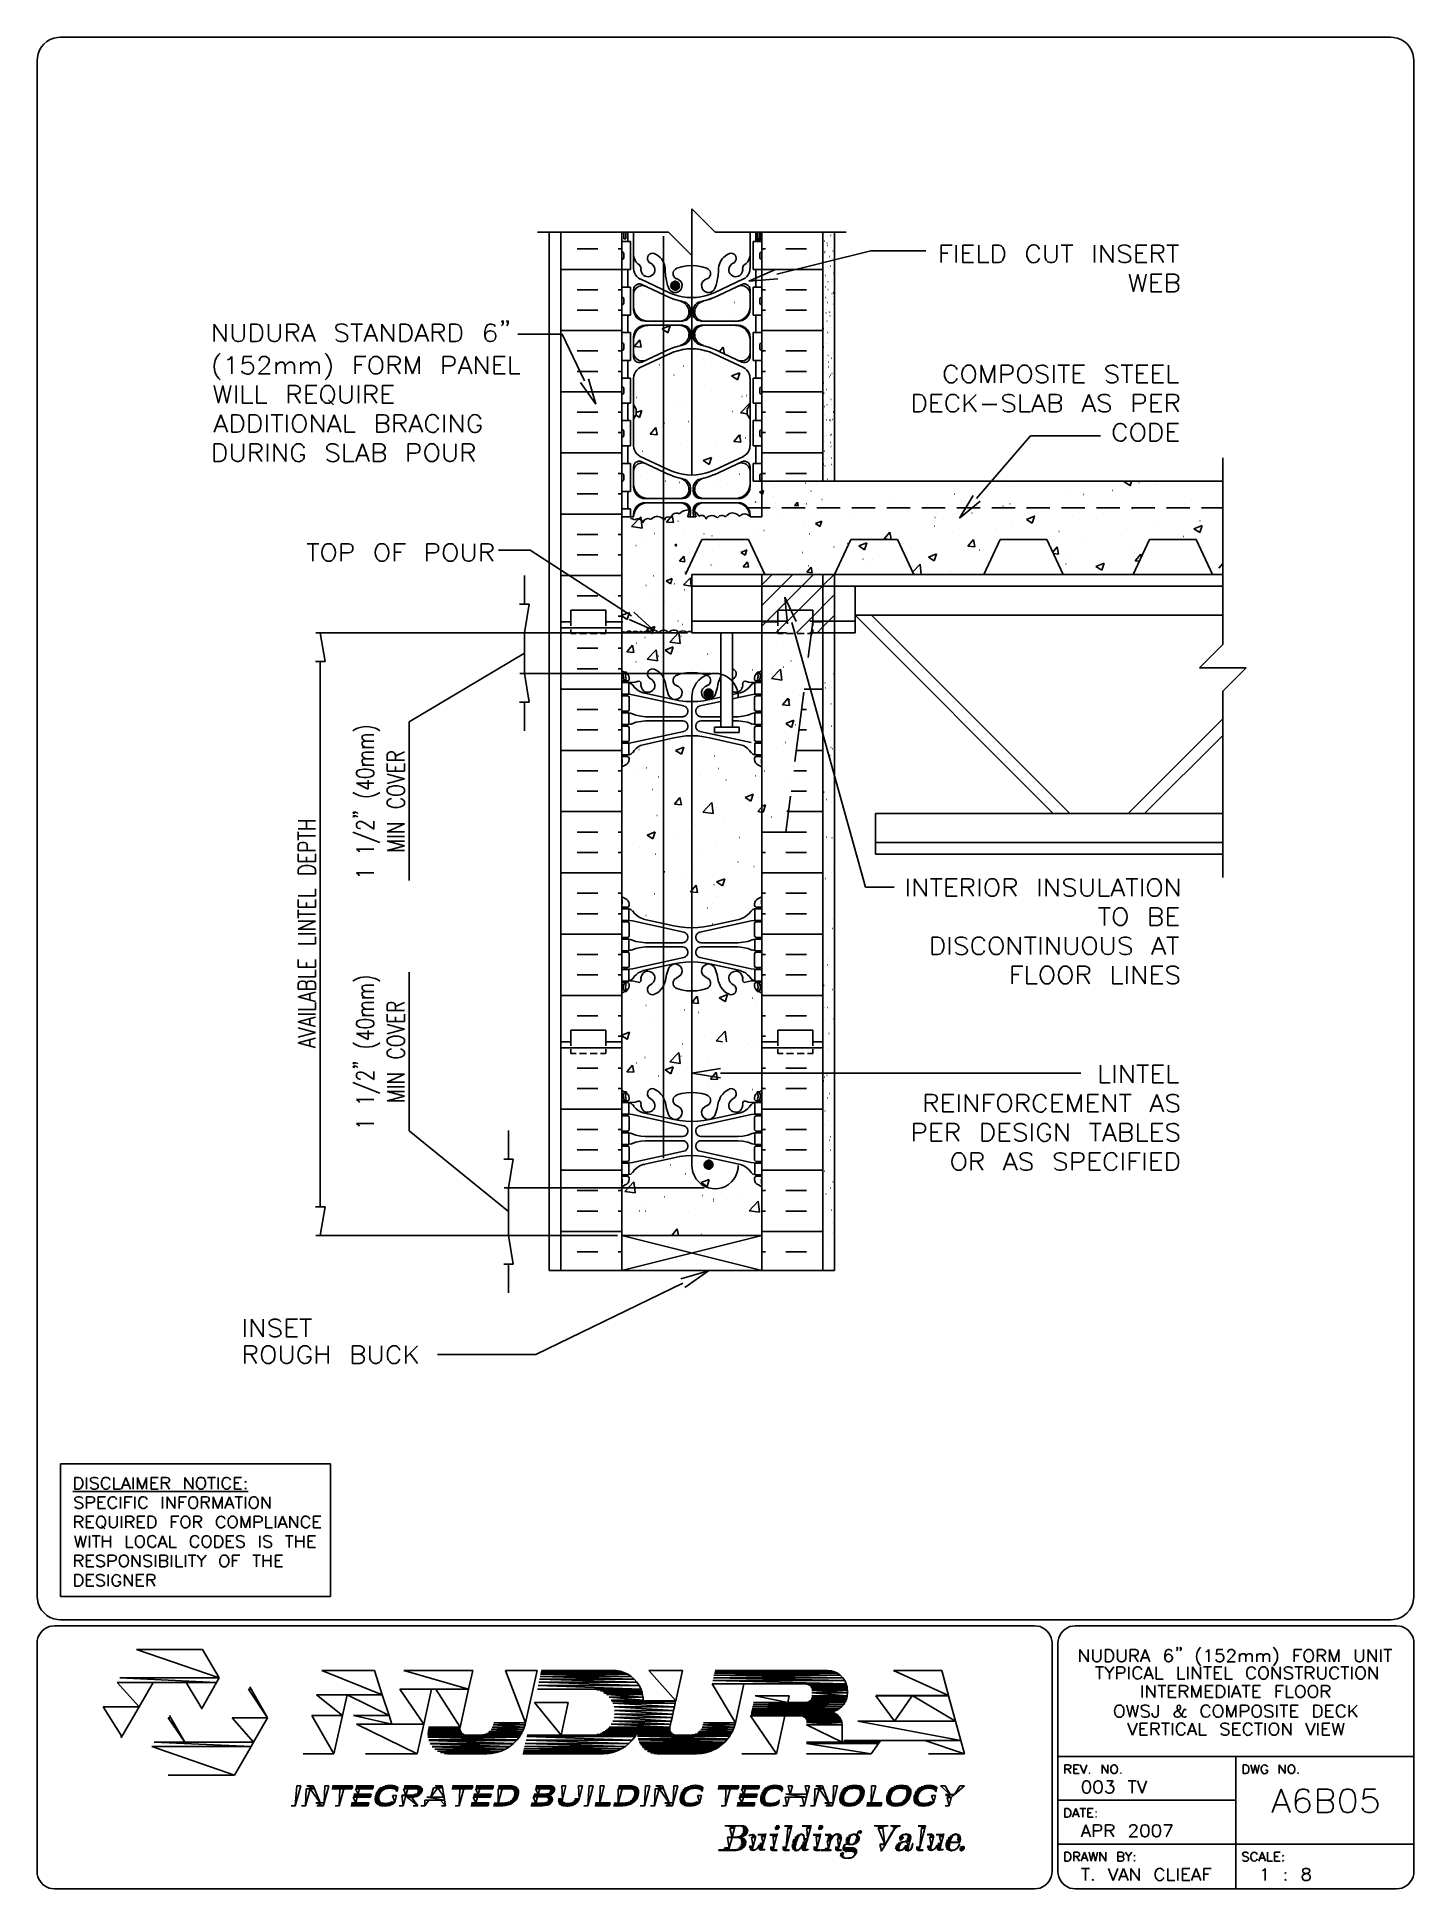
# Model space of a CAD drawing. Header units: millimetres. Extents: x 14 to 201, y 16 to 268.
import ezdxf

# ---------------------------------------------------------------- set-up
doc = ezdxf.new("R2010")
doc.units = ezdxf.units.MM
doc.layers.get('0').update_dxf_attribs({"linetype": 'CONTINUOUS'})

msp = doc.modelspace()

# ---------------------------------------------------------------- linework, layer by layer
at = {"color": 0}
for p, q in [((17.0174, 267.695), (16.6164, 267.674)), ((17.0174, 267.716), (198.121, 267.716)), ((198.521, 267.674), (198.121, 267.695)), ((13.8851, 264.943), (13.8644, 264.541)), ((201.273, 264.541), (201.253, 264.943)), ((13.8424, 55.4136), (13.8424, 264.541)), ((201.296, 264.541), (201.296, 55.4136)), ((102.975, 237.976), (102.975, 244.326)), ((102.975, 244.326), (106.15, 241.151)), ((81.9573, 241.151), (99.8001, 241.151)), ((83.5448, 99.8224), (83.5448, 241.151)), ((85.1323, 188.108), (85.1323, 241.151)), ((93.4724, 241.151), (93.4724, 188.108)), ((93.4724, 239.882), (94.6146, 239.882)), ((93.7465, 240.242), (93.7465, 241.151)), ((93.9793, 240.242), (93.7465, 240.242)), ((93.9793, 241.151), (93.9793, 240.242)), ((94.2552, 239.882), (94.2552, 241.151)), ((94.2552, 241.151), (94.2552, 239.882)), ((94.6146, 239.882), (94.6146, 236.072)), ((95.0376, 236.198), (95.0376, 241.151)), ((99.1235, 240.602), (99.1235, 115.083)), ((99.8001, 241.151), (102.975, 237.976)), ((106.15, 241.151), (124.015, 241.151)), ((110.913, 236.198), (110.913, 241.151)), ((112.5, 239.882), (111.358, 239.882)), ((111.358, 236.072), (111.358, 239.882)), ((111.718, 239.882), (111.718, 241.151)), ((111.718, 241.151), (111.718, 239.882)), ((111.867, 241.151), (111.867, 240.052)), ((111.867, 240.052), (112.353, 240.052)), ((111.993, 241.151), (111.993, 240.242)), ((111.993, 240.242), (112.226, 240.242)), ((112.226, 240.242), (112.226, 241.151)), ((112.353, 240.052), (112.353, 241.151)), ((112.5, 207.264), (112.5, 241.151)), ((120.84, 207.264), (120.84, 241.151)), ((122.428, 207.264), (122.428, 241.151)), ((93.4724, 237.617), (93.4724, 238.315)), ((93.4724, 238.146), (93.4932, 238.146)), ((93.4724, 237.808), (93.4932, 237.808)), ((93.5136, 238.401), (93.4932, 238.315)), ((93.4932, 237.617), (93.5136, 237.532)), ((93.599, 238.442), (93.5136, 238.401)), ((93.5136, 237.532), (93.599, 237.49)), ((93.6833, 238.401), (93.599, 238.442)), ((93.599, 238.442), (93.6198, 238.442)), ((93.599, 237.49), (93.6833, 237.532)), ((93.599, 237.49), (93.6198, 237.49)), ((93.7052, 238.315), (93.6833, 238.401)), ((93.6833, 237.532), (93.7052, 237.617)), ((93.726, 237.617), (93.726, 238.315)), ((95.0599, 238.125), (95.1011, 237.765)), ((95.1011, 237.765), (95.2073, 237.447)), ((95.2073, 237.447), (95.3767, 237.13)), ((95.3767, 237.13), (95.6098, 236.877)), ((97.1973, 237.046), (97.3667, 236.94)), ((97.875, 238.252), (97.6835, 238.294)), ((98.2126, 238.062), (97.875, 238.231)), ((102.975, 208.089), (102.975, 237.976)), ((108.099, 238.231), (107.76, 238.062)), ((108.289, 238.294), (108.099, 238.252)), ((108.606, 236.94), (108.775, 237.046)), ((110.363, 236.877), (110.596, 237.13)), ((110.596, 237.13), (110.765, 237.447)), ((110.765, 237.447), (110.871, 237.765)), ((110.871, 237.765), (110.913, 238.125)), ((112.247, 237.617), (112.247, 238.315)), ((112.29, 238.401), (112.267, 238.315)), ((112.267, 237.617), (112.29, 237.532)), ((112.373, 238.442), (112.29, 238.401)), ((112.29, 237.532), (112.373, 237.49)), ((112.373, 238.442), (112.396, 238.442)), ((112.459, 238.401), (112.373, 238.442)), ((112.373, 237.49), (112.459, 237.532)), ((112.373, 237.49), (112.396, 237.49)), ((112.48, 238.315), (112.459, 238.401)), ((112.459, 237.532), (112.48, 237.617)), ((112.5, 237.617), (112.5, 238.315)), ((112.5, 238.146), (112.522, 238.146)), ((112.5, 237.808), (112.522, 237.808)), ((114.554, 235.436), (127.339, 238.633)), ((127.339, 238.633), (134.831, 238.633)), ((136.948, 237.024), (136.948, 239.396)), ((136.948, 239.396), (138.409, 239.396)), ((136.948, 238.274), (137.837, 238.274)), ((138.981, 239.396), (138.981, 237.024)), ((139.89, 237.024), (139.89, 239.396)), ((139.89, 239.396), (141.351, 239.396)), ((139.89, 238.274), (140.801, 238.274)), ((139.89, 237.024), (141.351, 237.024)), ((142.05, 239.396), (142.05, 237.024)), ((142.05, 237.024), (143.404, 237.024)), ((143.976, 237.024), (143.976, 239.396)), ((143.976, 239.396), (144.759, 239.396)), ((144.759, 237.024), (143.976, 237.024)), ((144.759, 239.396), (145.098, 239.29)), ((145.098, 237.13), (144.759, 237.024)), ((145.098, 239.29), (145.331, 239.057)), ((145.331, 237.363), (145.098, 237.13)), ((145.331, 239.057), (145.437, 238.823)), ((145.437, 237.596), (145.331, 237.363)), ((145.437, 238.823), (145.564, 238.485)), ((145.564, 237.935), (145.437, 237.596)), ((145.564, 238.485), (145.564, 237.935)), ((148.739, 238.823), (148.612, 238.485)), ((148.612, 238.485), (148.612, 237.935)), ((150.199, 239.057), (149.987, 239.29)), ((149.987, 237.13), (150.199, 237.363)), ((150.326, 238.823), (150.199, 239.057)), ((150.199, 237.363), (150.326, 237.596)), ((151.109, 239.396), (151.109, 237.702)), ((151.109, 237.702), (151.235, 237.363)), ((151.235, 237.363), (151.448, 237.13)), ((151.448, 237.13), (151.787, 237.024)), ((151.787, 237.024), (152.02, 237.024)), ((152.02, 237.024), (152.357, 237.13)), ((152.357, 237.13), (152.59, 237.363)), ((152.59, 237.363), (152.696, 237.702)), ((152.696, 237.702), (152.696, 239.396)), ((153.268, 239.396), (154.856, 239.396)), ((154.051, 239.396), (154.051, 237.024)), ((157.798, 239.396), (157.798, 237.024)), ((158.707, 237.024), (158.707, 239.396)), ((158.707, 239.396), (160.295, 237.024)), ((160.295, 237.024), (160.295, 239.396)), ((161.312, 237.13), (161.1, 237.363)), ((161.312, 238.485), (161.545, 238.379)), ((161.649, 237.024), (161.312, 237.13)), ((161.545, 238.379), (162.221, 238.146)), ((162.115, 237.024), (161.649, 237.024)), ((162.454, 239.29), (162.115, 239.396)), ((162.454, 237.13), (162.115, 237.024)), ((162.221, 238.146), (162.454, 238.041)), ((162.687, 239.057), (162.454, 239.29)), ((162.454, 238.041), (162.56, 237.935)), ((162.687, 237.363), (162.454, 237.13)), ((162.56, 237.935), (162.687, 237.702)), ((162.687, 237.702), (162.687, 237.363)), ((163.47, 237.024), (163.47, 239.396)), ((163.47, 239.396), (164.951, 239.396)), ((163.47, 238.274), (164.381, 238.274)), ((163.47, 237.024), (164.951, 237.024)), ((165.629, 237.024), (165.629, 239.396)), ((165.629, 239.396), (166.645, 239.396)), ((166.645, 238.274), (165.629, 238.274)), ((166.412, 238.274), (167.217, 237.024)), ((166.645, 239.396), (166.984, 239.29)), ((166.984, 238.379), (166.645, 238.274)), ((166.984, 239.29), (167.09, 239.183)), ((167.09, 238.485), (166.984, 238.379)), ((167.09, 239.183), (167.217, 238.951)), ((167.217, 238.718), (167.09, 238.485)), ((167.217, 238.951), (167.217, 238.718)), ((167.662, 239.396), (169.249, 239.396)), ((168.465, 239.396), (168.465, 237.024)), ((93.4724, 236.072), (94.6146, 236.072)), ((94.2552, 233.679), (94.2552, 236.072)), ((95.0599, 236.198), (95.0807, 235.902)), ((95.0807, 235.902), (95.166, 235.606)), ((95.166, 235.606), (95.3135, 235.353)), ((95.3135, 235.353), (95.4828, 235.119)), ((95.4828, 235.119), (95.7157, 234.907)), ((95.6098, 236.877), (95.8854, 236.644)), ((95.7157, 234.907), (95.9693, 234.76)), ((95.9693, 236.538), (95.8631, 236.644)), ((96.0328, 236.411), (95.9693, 236.538)), ((99.949, 232.897), (95.9693, 234.781)), ((99.949, 232.897), (95.9693, 234.781)), ((96.0328, 236.262), (96.0328, 236.411)), ((96.0755, 236.241), (96.0547, 236.008)), ((97.5568, 236.834), (97.3667, 236.94)), ((99.3567, 235.882), (99.3567, 236.262)), ((99.3771, 235.902), (99.4198, 235.246)), ((99.4198, 235.246), (99.526, 234.59)), ((99.526, 234.59), (99.6957, 233.934)), ((100.648, 234.464), (100.858, 234.442)), ((100.648, 234.464), (100.754, 234.464)), ((100.944, 236.241), (100.754, 236.135)), ((100.754, 234.464), (100.858, 234.442)), ((100.795, 234.866), (100.987, 234.781)), ((101.6, 236.454), (100.922, 236.262)), ((101.177, 234.696), (100.965, 234.781)), ((102.278, 236.558), (101.6, 236.454)), ((102.975, 236.601), (102.278, 236.558)), ((103.674, 236.558), (102.975, 236.601)), ((104.352, 236.454), (103.674, 236.558)), ((105.029, 236.262), (104.352, 236.454)), ((105.008, 234.781), (104.796, 234.696)), ((104.987, 234.781), (105.178, 234.866)), ((105.22, 236.135), (105.029, 236.241)), ((106.023, 232.897), (110.003, 234.781)), ((106.023, 232.897), (110.003, 234.781)), ((106.279, 233.934), (106.446, 234.59)), ((106.446, 234.59), (106.553, 235.246)), ((106.553, 235.246), (106.595, 235.902)), ((106.616, 236.262), (106.616, 235.882)), ((108.606, 236.94), (108.416, 236.834)), ((109.918, 236.008), (109.897, 236.241)), ((109.983, 236.538), (109.918, 236.411)), ((109.918, 236.411), (109.918, 236.262)), ((110.087, 236.644), (109.983, 236.538)), ((109.983, 234.76), (110.236, 234.907)), ((110.087, 236.644), (110.363, 236.877)), ((110.236, 234.907), (110.469, 235.119)), ((110.469, 235.119), (110.639, 235.353)), ((110.639, 235.353), (110.786, 235.606)), ((110.765, 234.505), (114.384, 236.072)), ((114.703, 234.801), (110.765, 234.505)), ((110.786, 235.606), (110.871, 235.902)), ((110.871, 235.902), (110.892, 236.198)), ((112.5, 236.072), (111.358, 236.072)), ((111.718, 233.679), (111.718, 236.072)), ((162.56, 235.436), (163.132, 233.046)), ((163.132, 233.046), (163.703, 235.436)), ((163.703, 235.436), (164.275, 233.046)), ((164.275, 233.046), (164.824, 235.436)), ((165.503, 233.046), (165.503, 235.436)), ((165.503, 235.436), (166.984, 235.436)), ((167.662, 233.046), (167.662, 235.436)), ((167.662, 235.436), (168.678, 235.436)), ((168.678, 235.436), (169.037, 235.31)), ((169.037, 235.31), (169.143, 235.204)), ((169.143, 234.527), (169.037, 234.421)), ((169.143, 235.204), (169.249, 234.971)), ((169.249, 234.76), (169.143, 234.527)), ((169.249, 234.971), (169.249, 234.76)), ((93.4724, 233.679), (94.6146, 233.679)), ((93.4724, 231.436), (93.4724, 232.135)), ((93.4724, 231.965), (93.4932, 231.965)), ((93.5136, 232.22), (93.4932, 232.135)), ((93.599, 232.261), (93.5136, 232.22)), ((93.6833, 232.22), (93.599, 232.261)), ((93.599, 232.261), (93.6198, 232.261)), ((93.7052, 232.135), (93.6833, 232.22)), ((93.726, 231.436), (93.726, 232.135)), ((94.6146, 233.679), (94.6146, 229.871)), ((95.0376, 230.633), (95.0376, 233.32)), ((95.1011, 233.532), (95.0599, 233.32)), ((95.0807, 232.94), (95.0599, 232.684)), ((95.0807, 232.94), (95.0599, 232.684)), ((95.1865, 233.743), (95.1011, 233.532)), ((95.334, 233.912), (95.1865, 233.743)), ((95.5255, 234.041), (95.334, 233.912)), ((95.7365, 234.104), (95.5255, 234.041)), ((95.9693, 234.104), (95.7365, 234.104)), ((96.1817, 234.041), (95.9693, 234.104)), ((99.949, 232.261), (96.1817, 234.041)), ((99.949, 232.261), (96.1817, 234.041)), ((96.7535, 233.765), (96.4985, 233.849)), ((96.7535, 233.765), (96.4985, 233.849)), ((99.6957, 233.934), (99.9285, 233.32)), ((99.9285, 233.32), (100.076, 233.15)), ((99.949, 232.917), (100.521, 232.664)), ((99.949, 232.283), (100.542, 232.029)), ((99.949, 232.283), (100.626, 232.008)), ((100.182, 234.124), (100.119, 233.955)), ((101.283, 233.976), (100.119, 233.976)), ((100.119, 233.976), (101.304, 233.871)), ((100.119, 233.976), (101.283, 233.976)), ((100.119, 233.955), (100.119, 233.785)), ((101.304, 233.871), (100.119, 233.871)), ((100.119, 233.871), (101.283, 233.765)), ((100.119, 233.871), (101.304, 233.871)), ((100.119, 233.785), (100.182, 233.616)), ((101.283, 233.765), (100.119, 233.765)), ((100.119, 233.765), (101.261, 233.659)), ((100.119, 233.765), (101.283, 233.765)), ((101.261, 234.082), (100.139, 234.082)), ((100.139, 234.082), (101.283, 233.976)), ((100.139, 234.082), (101.261, 234.082)), ((101.261, 233.659), (100.139, 233.659)), ((100.139, 233.659), (101.22, 233.553)), ((100.139, 233.659), (101.261, 233.659)), ((100.182, 233.616), (100.266, 233.469)), ((101.22, 234.188), (100.203, 234.188)), ((100.203, 234.188), (101.261, 234.082)), ((100.203, 234.188), (101.22, 234.188)), ((101.22, 233.553), (100.203, 233.553)), ((100.203, 233.553), (101.134, 233.469)), ((100.203, 233.553), (101.22, 233.553)), ((101.134, 234.272), (100.266, 234.272)), ((100.266, 234.272), (101.22, 234.188)), ((100.266, 234.272), (101.134, 234.272)), ((100.266, 233.469), (100.415, 233.363)), ((101.134, 233.469), (100.266, 233.469)), ((100.266, 233.469), (101.071, 233.383)), ((100.266, 233.469), (101.134, 233.469)), ((101.071, 234.337), (100.352, 234.337)), ((100.352, 234.337), (101.134, 234.272)), ((100.352, 234.337), (101.071, 234.337)), ((101.071, 233.383), (100.352, 233.383)), ((100.352, 233.383), (100.965, 233.342)), ((100.352, 233.383), (101.071, 233.383)), ((100.415, 233.363), (100.584, 233.299)), ((100.965, 234.4), (100.435, 234.4)), ((100.435, 234.4), (101.071, 234.337)), ((100.435, 234.4), (100.965, 234.4)), ((100.965, 233.342), (100.435, 233.342)), ((100.435, 233.342), (100.858, 233.299)), ((100.435, 233.342), (100.965, 233.342)), ((100.521, 232.664), (101.134, 232.494)), ((100.858, 234.442), (100.542, 234.442)), ((100.542, 234.442), (100.965, 234.4)), ((100.542, 234.442), (100.858, 234.442)), ((100.858, 233.299), (100.542, 233.299)), ((100.542, 233.299), (100.754, 233.279)), ((100.542, 233.299), (100.858, 233.299)), ((100.542, 232.029), (101.155, 231.838)), ((100.584, 233.299), (100.754, 233.279)), ((100.626, 232.008), (101.346, 231.796)), ((100.754, 233.279), (100.648, 233.279)), ((100.754, 233.279), (100.922, 233.32)), ((100.858, 233.299), (100.754, 233.279)), ((100.858, 234.442), (100.965, 234.4)), ((100.965, 233.342), (100.858, 233.299)), ((100.922, 233.32), (101.071, 233.405)), ((100.965, 234.4), (101.071, 234.337)), ((101.071, 233.383), (100.965, 233.342)), ((101.071, 234.337), (101.134, 234.272)), ((101.071, 233.405), (101.197, 233.532)), ((101.134, 233.469), (101.071, 233.383)), ((101.134, 234.272), (101.22, 234.188)), ((101.22, 233.553), (101.134, 233.469)), ((101.134, 232.494), (101.727, 232.347)), ((101.283, 234.041), (101.197, 234.208)), ((101.197, 233.532), (101.283, 233.702)), ((101.22, 234.188), (101.261, 234.082)), ((101.261, 233.659), (101.22, 233.553)), ((101.261, 234.082), (101.283, 233.976)), ((101.283, 233.765), (101.261, 233.659)), ((101.304, 233.871), (101.283, 234.041)), ((101.283, 233.976), (101.304, 233.871)), ((101.283, 233.702), (101.304, 233.871)), ((101.304, 233.871), (101.283, 233.765)), ((101.727, 232.347), (102.362, 232.261)), ((102.362, 232.261), (102.975, 232.241)), ((102.975, 232.241), (103.59, 232.261)), ((103.59, 232.261), (104.225, 232.347)), ((104.225, 232.347), (104.818, 232.494)), ((104.606, 231.796), (105.325, 232.008)), ((104.796, 231.838), (105.41, 232.029)), ((104.818, 232.494), (105.431, 232.664)), ((105.325, 232.008), (106.003, 232.283)), ((105.41, 232.029), (106.003, 232.283)), ((105.431, 232.664), (106.003, 232.917)), ((105.897, 233.15), (106.046, 233.32)), ((106.023, 232.261), (109.791, 234.041)), ((106.023, 232.261), (109.791, 234.041)), ((106.046, 233.32), (106.279, 233.934)), ((109.474, 233.849), (109.221, 233.765)), ((109.474, 233.849), (109.221, 233.765)), ((110.003, 234.104), (109.791, 234.041)), ((110.236, 234.104), (110.003, 234.104)), ((110.447, 234.041), (110.236, 234.104)), ((110.639, 233.912), (110.447, 234.041)), ((110.786, 233.743), (110.639, 233.912)), ((110.871, 233.532), (110.786, 233.743)), ((110.913, 233.32), (110.871, 233.532)), ((110.913, 232.684), (110.892, 232.94)), ((110.913, 232.684), (110.892, 232.94)), ((110.913, 230.633), (110.913, 233.32)), ((111.358, 229.871), (111.358, 233.679)), ((111.358, 233.679), (112.5, 233.679)), ((112.247, 231.436), (112.247, 232.135)), ((112.29, 232.22), (112.267, 232.135)), ((112.373, 232.261), (112.29, 232.22)), ((112.373, 232.261), (112.396, 232.261)), ((112.459, 232.22), (112.373, 232.261)), ((112.48, 232.135), (112.459, 232.22)), ((112.5, 231.436), (112.5, 232.135)), ((112.5, 231.965), (112.522, 231.965)), ((165.503, 234.294), (166.412, 234.294)), ((165.503, 233.046), (166.984, 233.046)), ((168.678, 234.294), (167.662, 234.294)), ((168.678, 233.046), (167.662, 233.046)), ((169.037, 234.421), (168.678, 234.294)), ((168.678, 234.294), (169.037, 234.188)), ((169.037, 233.172), (168.678, 233.046)), ((169.037, 234.188), (169.143, 234.061)), ((169.143, 233.279), (169.037, 233.172)), ((169.143, 234.061), (169.249, 233.849)), ((169.249, 233.511), (169.143, 233.279)), ((169.249, 233.849), (169.249, 233.511)), ((93.4724, 231.606), (93.4932, 231.606)), ((93.4724, 229.871), (94.6146, 229.871)), ((93.4932, 231.436), (93.5136, 231.352)), ((93.5136, 231.352), (93.599, 231.309)), ((93.599, 231.309), (93.6833, 231.352)), ((93.599, 231.309), (93.6198, 231.309)), ((93.6833, 231.352), (93.7052, 231.436)), ((94.2552, 227.499), (94.2552, 229.871)), ((95.0599, 231.013), (95.0807, 230.674)), ((95.0599, 231.013), (95.0807, 230.674)), ((95.0599, 230.633), (95.0807, 230.314)), ((95.0599, 230.633), (95.0807, 230.314)), ((101.155, 231.838), (101.79, 231.712)), ((101.663, 231.691), (101.388, 231.775)), ((102.066, 231.626), (101.79, 231.691)), ((102.299, 231.479), (102.066, 231.626)), ((102.509, 231.289), (102.299, 231.479)), ((102.658, 231.056), (102.509, 231.289)), ((102.509, 229.342), (102.658, 229.552)), ((102.595, 230.23), (102.574, 230.527)), ((102.595, 229.975), (102.616, 230.23)), ((102.616, 230.23), (102.638, 230.23)), ((102.742, 230.801), (102.658, 231.056)), ((102.658, 229.552), (102.742, 229.785)), ((102.785, 230.527), (102.742, 230.801)), ((102.742, 229.785), (102.785, 230.039)), ((102.785, 230.527), (102.785, 230.039)), ((103.167, 230.527), (103.167, 230.039)), ((103.23, 230.801), (103.188, 230.527)), ((103.188, 230.039), (103.23, 229.785)), ((103.314, 231.056), (103.23, 230.801)), ((103.23, 229.785), (103.314, 229.552)), ((103.463, 231.289), (103.314, 231.056)), ((103.314, 229.552), (103.463, 229.342)), ((103.357, 230.23), (103.378, 230.23)), ((103.357, 230.23), (103.378, 229.975)), ((103.4, 230.527), (103.378, 230.23)), ((103.674, 231.479), (103.463, 231.289)), ((103.907, 231.626), (103.674, 231.479)), ((104.182, 231.691), (103.907, 231.626)), ((104.162, 231.712), (104.796, 231.838)), ((104.585, 231.775), (104.309, 231.691)), ((110.871, 230.314), (110.892, 230.633)), ((110.871, 230.314), (110.892, 230.633)), ((110.892, 230.674), (110.913, 231.013)), ((110.892, 230.674), (110.913, 231.013)), ((112.5, 229.871), (111.358, 229.871)), ((111.718, 227.499), (111.718, 229.871)), ((112.267, 231.436), (112.29, 231.352)), ((112.29, 231.352), (112.373, 231.309)), ((112.373, 231.309), (112.459, 231.352)), ((112.373, 231.309), (112.396, 231.309)), ((112.459, 231.352), (112.48, 231.436)), ((112.5, 231.606), (112.522, 231.606)), ((37.9734, 226.271), (37.9734, 228.643)), ((37.9734, 228.643), (39.5609, 226.271)), ((39.5609, 226.271), (39.5609, 228.643)), ((40.4703, 228.643), (40.4703, 226.949)), ((40.4703, 226.949), (40.597, 226.61)), ((41.953, 226.61), (42.0578, 226.949)), ((42.0578, 226.949), (42.0578, 228.643)), ((42.9687, 226.271), (42.9687, 228.643)), ((42.9687, 228.643), (43.772, 228.643)), ((43.772, 228.643), (44.111, 228.537)), ((44.111, 228.537), (44.3234, 228.304)), ((44.3234, 228.304), (44.45, 228.071)), ((44.45, 228.071), (44.5562, 227.732)), ((44.5562, 227.161), (44.45, 226.822)), ((44.5562, 227.732), (44.5562, 227.161)), ((45.3595, 228.643), (45.3595, 226.949)), ((45.3595, 226.949), (45.4656, 226.61)), ((46.8203, 226.61), (46.947, 226.949)), ((46.947, 226.949), (46.947, 228.643)), ((47.8374, 226.271), (47.8374, 228.643)), ((47.8374, 228.643), (48.8735, 228.643)), ((48.8735, 227.521), (47.8374, 227.521)), ((48.6406, 227.521), (49.4249, 226.271)), ((48.8735, 228.643), (49.2125, 228.537)), ((49.2125, 227.626), (48.8735, 227.521)), ((49.2125, 228.537), (49.3187, 228.41)), ((49.3187, 227.732), (49.2125, 227.626)), ((49.3187, 228.41), (49.4249, 228.197)), ((49.4249, 227.965), (49.3187, 227.732)), ((49.4249, 228.197), (49.4249, 227.965)), ((49.8905, 226.271), (50.8, 228.643)), ((50.2281, 227.055), (51.35, 227.055)), ((50.8, 228.643), (51.7095, 226.271)), ((54.7578, 227.732), (54.9906, 227.626)), ((54.9906, 227.626), (55.6687, 227.393)), ((55.9015, 228.537), (55.5625, 228.643)), ((55.6687, 227.393), (55.9015, 227.288)), ((56.1125, 228.304), (55.9015, 228.537)), ((55.9015, 227.288), (56.0077, 227.161)), ((56.0077, 227.161), (56.1125, 226.949)), ((56.1125, 226.949), (56.1125, 226.61)), ((56.5781, 228.643), (58.1656, 228.643)), ((57.3624, 228.643), (57.3624, 226.271)), ((58.3985, 226.271), (59.2875, 228.643)), ((58.7375, 227.055), (59.8593, 227.055)), ((59.2875, 228.643), (60.1984, 226.271)), ((60.7702, 226.271), (60.7702, 228.643)), ((60.7702, 228.643), (62.3577, 226.271)), ((62.3577, 226.271), (62.3577, 228.643)), ((63.2672, 226.271), (63.2672, 228.643)), ((63.2672, 228.643), (64.05, 228.643)), ((64.05, 228.643), (64.389, 228.537)), ((64.389, 228.537), (64.6218, 228.304)), ((64.6218, 228.304), (64.7485, 228.071)), ((64.7485, 228.071), (64.8547, 227.732)), ((64.8547, 227.161), (64.7485, 226.822)), ((64.8547, 227.732), (64.8547, 227.161)), ((65.2999, 226.271), (66.2093, 228.643)), ((65.6375, 227.055), (66.7812, 227.055)), ((66.2093, 228.643), (67.1202, 226.271)), ((67.6906, 226.271), (67.6906, 228.643)), ((67.6906, 228.643), (68.7077, 228.643)), ((68.7077, 227.521), (67.6906, 227.521)), ((68.4749, 227.521), (69.2781, 226.271)), ((68.7077, 228.643), (69.0453, 228.537)), ((69.0453, 227.626), (68.7077, 227.521)), ((69.0453, 228.537), (69.1515, 228.41)), ((69.1515, 227.732), (69.0453, 227.626)), ((69.1515, 228.41), (69.2781, 228.197)), ((69.2781, 227.965), (69.1515, 227.732)), ((69.2781, 228.197), (69.2781, 227.965)), ((70.0624, 226.271), (70.0624, 228.643)), ((70.0624, 228.643), (70.8656, 228.643)), ((70.8656, 228.643), (71.2047, 228.537)), ((71.2047, 228.537), (71.4375, 228.304)), ((71.4375, 228.304), (71.5437, 228.071)), ((71.5437, 228.071), (71.6499, 227.732)), ((71.6499, 227.161), (71.5437, 226.822)), ((71.6499, 227.732), (71.6499, 227.161)), ((74.9515, 228.197), (74.8249, 227.626)), ((74.8249, 227.626), (74.8249, 227.055)), ((74.9515, 227.393), (74.8249, 227.055)), ((74.8249, 227.055), (74.9515, 226.61)), ((75.1625, 228.537), (74.9515, 228.197)), ((75.1625, 227.626), (74.9515, 227.393)), ((75.5015, 228.643), (75.1625, 228.537)), ((75.5015, 227.732), (75.1625, 227.626)), ((75.7343, 228.643), (75.5015, 228.643)), ((75.6281, 227.732), (75.5015, 227.732)), ((75.9672, 227.626), (75.6281, 227.732)), ((76.0734, 228.537), (75.7343, 228.643)), ((76.2, 227.393), (75.9672, 227.626)), ((76.2, 228.304), (76.0734, 228.537)), ((76.3062, 227.055), (76.2, 227.393)), ((76.2, 226.61), (76.3062, 226.949)), ((76.3062, 226.949), (76.3062, 227.055)), ((77.089, 228.98), (77.2156, 229.108)), ((77.2156, 228.876), (77.089, 228.98)), ((77.2156, 228.537), (77.089, 228.41)), ((77.2156, 229.108), (77.3218, 228.98)), ((77.3218, 228.98), (77.2156, 228.876)), ((77.3218, 228.749), (77.2156, 228.537)), ((77.3218, 228.98), (77.3218, 228.749)), ((77.7875, 228.98), (77.8937, 229.108)), ((77.8937, 228.876), (77.7875, 228.98)), ((77.8937, 228.537), (77.7875, 228.41)), ((77.8937, 229.108), (77.9999, 228.98)), ((77.9999, 228.98), (77.8937, 228.876)), ((77.9999, 228.749), (77.8937, 228.537)), ((77.9999, 228.98), (77.9999, 228.749)), ((85.3225, 227.288), (79.3115, 227.288)), ((88.3708, 220.938), (85.3225, 227.288)), ((94.6146, 227.499), (93.4724, 227.499)), ((94.6146, 223.689), (94.6146, 227.499)), ((95.0376, 224.177), (95.0376, 226.886)), ((95.0807, 227.203), (95.0599, 226.886)), ((95.0807, 227.203), (95.0599, 226.886)), ((96.3291, 229.066), (96.6251, 229.045)), ((96.3291, 229.066), (96.6251, 229.045)), ((96.6251, 228.473), (96.3291, 228.451)), ((96.6251, 228.473), (96.3291, 228.451)), ((96.6251, 229.045), (101.812, 229.045)), ((96.6251, 229.045), (101.431, 229.045)), ((96.6251, 228.473), (101.812, 228.473)), ((96.6251, 228.473), (101.431, 228.473)), ((96.6886, 229.066), (97.0276, 229.045)), ((96.6886, 229.066), (97.0276, 229.045)), ((97.0276, 228.451), (96.6886, 228.431)), ((97.0276, 228.451), (96.6886, 228.431)), ((101.431, 229.045), (101.833, 229.108)), ((101.431, 229.045), (101.684, 229.066)), ((101.684, 228.431), (101.431, 228.451)), ((101.706, 228.41), (101.431, 228.451)), ((101.96, 228.324), (101.706, 228.41)), ((101.812, 229.066), (102.066, 229.108)), ((102.066, 228.41), (101.812, 228.451)), ((102.066, 229.108), (102.299, 229.193)), ((102.299, 228.324), (102.066, 228.41)), ((102.299, 229.193), (102.509, 229.342)), ((102.509, 228.177), (102.299, 228.324)), ((102.658, 227.965), (102.509, 228.177)), ((102.574, 226.97), (102.595, 227.266)), ((102.616, 227.266), (102.595, 227.521)), ((102.742, 227.732), (102.658, 227.965)), ((102.785, 227.478), (102.742, 227.732)), ((102.742, 226.716), (102.785, 226.992)), ((102.785, 227.478), (102.785, 226.992)), ((103.167, 227.478), (103.167, 226.992)), ((103.23, 227.732), (103.188, 227.478)), ((103.188, 226.992), (103.23, 226.716)), ((103.314, 227.965), (103.23, 227.732)), ((103.463, 228.177), (103.314, 227.965)), ((103.378, 227.521), (103.357, 227.266)), ((103.378, 227.266), (103.4, 226.97)), ((103.463, 229.342), (103.674, 229.193)), ((103.674, 228.324), (103.463, 228.177)), ((103.674, 229.193), (103.907, 229.108)), ((103.907, 228.41), (103.674, 228.324)), ((103.907, 229.108), (104.162, 229.066)), ((104.162, 228.451), (103.907, 228.41)), ((104.267, 228.41), (104.013, 228.324)), ((104.14, 229.108), (104.542, 229.045)), ((109.325, 229.045), (104.162, 229.045)), ((109.325, 228.473), (104.162, 228.473)), ((104.542, 228.451), (104.267, 228.41)), ((104.289, 229.066), (104.542, 229.045)), ((104.542, 228.451), (104.289, 228.431)), ((109.325, 229.045), (104.542, 229.045)), ((109.325, 228.473), (104.542, 228.473)), ((108.945, 229.045), (109.284, 229.066)), ((108.945, 229.045), (109.284, 229.066)), ((109.284, 228.431), (108.945, 228.451)), ((109.284, 228.431), (108.945, 228.451)), ((109.325, 229.045), (109.621, 229.066)), ((109.325, 229.045), (109.621, 229.066)), ((109.621, 228.451), (109.325, 228.473)), ((109.621, 228.451), (109.325, 228.473)), ((110.892, 226.886), (110.871, 227.203)), ((110.892, 226.886), (110.871, 227.203)), ((110.913, 224.177), (110.913, 226.886)), ((112.5, 227.499), (111.358, 227.499)), ((111.358, 227.499), (111.358, 223.689)), ((38.778, 224.683), (38.5452, 224.451)), ((40.597, 226.61), (40.8093, 226.377)), ((40.8093, 226.377), (41.1484, 226.271)), ((41.1484, 226.271), (41.3812, 226.271)), ((41.3812, 226.271), (41.7202, 226.377)), ((41.7202, 226.377), (41.953, 226.61)), ((43.772, 226.271), (42.9687, 226.271)), ((44.111, 226.377), (43.772, 226.271)), ((44.3234, 226.61), (44.111, 226.377)), ((44.45, 226.822), (44.3234, 226.61)), ((45.4656, 226.61), (45.6985, 226.377)), ((45.6985, 226.377), (46.0375, 226.271)), ((46.0375, 226.271), (46.2499, 226.271)), ((46.2499, 226.271), (46.5875, 226.377)), ((46.5875, 226.377), (46.8203, 226.61)), ((53.0655, 224.683), (53.297, 224.451)), ((54.7578, 226.377), (54.525, 226.61)), ((55.0968, 226.271), (54.7578, 226.377)), ((55.5625, 226.271), (55.0968, 226.271)), ((55.9015, 226.377), (55.5625, 226.271)), ((56.1125, 226.61), (55.9015, 226.377)), ((64.05, 226.271), (63.2672, 226.271)), ((64.389, 226.377), (64.05, 226.271)), ((64.6218, 226.61), (64.389, 226.377)), ((64.7485, 226.822), (64.6218, 226.61)), ((70.8656, 226.271), (70.0624, 226.271)), ((71.2047, 226.377), (70.8656, 226.271)), ((71.4375, 226.61), (71.2047, 226.377)), ((71.5437, 226.822), (71.4375, 226.61)), ((74.9515, 226.61), (75.1625, 226.377)), ((75.1625, 226.377), (75.5015, 226.271)), ((75.5015, 226.271), (75.6281, 226.271)), ((75.6281, 226.271), (75.9672, 226.377)), ((75.9672, 226.377), (76.2, 226.61)), ((93.4724, 225.235), (93.4724, 225.933)), ((93.4724, 225.764), (93.4932, 225.764)), ((93.4724, 225.425), (93.4932, 225.425)), ((93.5136, 226.018), (93.4932, 225.933)), ((93.4932, 225.235), (93.5136, 225.149)), ((93.599, 226.06), (93.5136, 226.018)), ((93.5136, 225.149), (93.599, 225.108)), ((93.6833, 226.018), (93.599, 226.06)), ((93.599, 226.06), (93.6198, 226.06)), ((93.599, 225.108), (93.6833, 225.149)), ((93.599, 225.108), (93.6198, 225.108)), ((93.7052, 225.933), (93.6833, 226.018)), ((93.6833, 225.149), (93.7052, 225.235)), ((93.726, 225.235), (93.726, 225.933)), ((95.0807, 226.822), (95.0599, 226.483)), ((95.0807, 226.822), (95.0599, 226.483)), ((95.0599, 224.812), (95.0807, 224.557)), ((95.0599, 224.812), (95.0807, 224.557)), ((99.949, 224.599), (95.9693, 222.736)), ((99.949, 224.599), (95.9693, 222.736)), ((99.949, 225.235), (96.1817, 223.478)), ((99.949, 225.235), (96.1817, 223.478)), ((100.648, 225.509), (99.949, 225.213)), ((100.542, 225.468), (99.949, 225.213)), ((100.521, 224.853), (99.949, 224.599)), ((100.562, 224.853), (99.949, 224.599)), ((101.134, 225.022), (100.521, 224.853)), ((101.155, 225.658), (100.542, 225.468)), ((101.197, 225.045), (100.562, 224.853)), ((101.388, 225.701), (100.648, 225.509)), ((101.727, 225.171), (101.134, 225.022)), ((101.79, 225.785), (101.155, 225.658)), ((101.854, 225.192), (101.197, 225.045)), ((101.388, 225.721), (101.727, 225.848)), ((101.388, 225.721), (101.663, 225.805)), ((101.727, 225.848), (102.045, 226.06)), ((102.362, 225.256), (101.727, 225.171)), ((101.79, 225.828), (102.066, 225.891)), ((102.509, 225.256), (101.854, 225.192)), ((102.045, 226.06), (102.299, 226.334)), ((102.066, 225.891), (102.299, 226.038)), ((102.299, 226.038), (102.509, 226.23)), ((102.975, 225.276), (102.362, 225.256)), ((102.509, 226.23), (102.658, 226.463)), ((102.658, 226.463), (102.742, 226.716)), ((103.59, 225.256), (102.975, 225.276)), ((103.23, 226.716), (103.314, 226.463)), ((103.314, 226.463), (103.463, 226.23)), ((104.097, 225.192), (103.441, 225.256)), ((103.463, 226.23), (103.674, 226.038)), ((104.225, 225.171), (103.59, 225.256)), ((103.674, 226.334), (103.929, 226.06)), ((103.674, 226.038), (103.907, 225.891)), ((103.907, 225.891), (104.182, 225.828)), ((103.929, 226.06), (104.246, 225.848)), ((104.754, 225.045), (104.097, 225.192)), ((104.796, 225.658), (104.162, 225.785)), ((104.818, 225.022), (104.225, 225.171)), ((104.246, 225.848), (104.585, 225.721)), ((104.309, 225.805), (104.585, 225.721)), ((105.304, 225.509), (104.563, 225.701)), ((105.388, 224.853), (104.754, 225.045)), ((105.41, 225.468), (104.796, 225.658)), ((105.431, 224.853), (104.818, 225.022)), ((106.003, 225.213), (105.304, 225.509)), ((106.003, 224.599), (105.388, 224.853)), ((106.003, 225.213), (105.41, 225.468)), ((106.003, 224.599), (105.431, 224.853)), ((106.023, 225.235), (109.791, 223.478)), ((106.023, 225.235), (109.791, 223.478)), ((106.023, 224.599), (110.003, 222.736)), ((106.023, 224.599), (110.003, 222.736)), ((110.913, 226.483), (110.892, 226.822)), ((110.913, 226.483), (110.892, 226.822)), ((110.892, 224.557), (110.913, 224.812)), ((110.892, 224.557), (110.913, 224.812)), ((112.247, 225.235), (112.247, 225.933)), ((112.29, 226.018), (112.267, 225.933)), ((112.267, 225.235), (112.29, 225.149)), ((112.373, 226.06), (112.29, 226.018)), ((112.29, 225.149), (112.373, 225.108)), ((112.373, 226.06), (112.396, 226.06)), ((112.459, 226.018), (112.373, 226.06)), ((112.373, 225.108), (112.459, 225.149)), ((112.373, 225.108), (112.396, 225.108)), ((112.48, 225.933), (112.459, 226.018)), ((112.459, 225.149), (112.48, 225.235)), ((112.5, 225.235), (112.5, 225.933)), ((112.5, 225.764), (112.522, 225.764)), ((112.5, 225.425), (112.522, 225.425)), ((39.7937, 223.774), (40.0265, 223.88)), ((40.0265, 223.88), (40.3655, 224.218)), ((40.3655, 224.218), (40.3655, 221.847)), ((41.825, 222.06), (41.7202, 222.293)), ((41.953, 224.218), (41.825, 223.202)), ((41.825, 223.202), (41.953, 223.308)), ((43.0749, 224.218), (41.953, 224.218)), ((45.128, 222.969), (43.9843, 221.847)), ((43.9843, 221.847), (45.5718, 221.847)), ((44.111, 223.774), (44.2172, 223.986)), ((44.111, 223.647), (44.111, 223.774)), ((44.2172, 223.986), (44.3234, 224.113)), ((44.3234, 224.113), (44.5562, 224.218)), ((44.5562, 224.218), (45, 224.218)), ((45, 224.218), (45.2328, 224.113)), ((45.3595, 223.308), (45.128, 222.969)), ((45.2328, 224.113), (45.3595, 223.986)), ((45.3595, 223.986), (45.4656, 223.774)), ((45.4656, 223.541), (45.3595, 223.308)), ((45.4656, 223.774), (45.4656, 223.541)), ((46.3765, 223.435), (46.3765, 221.847)), ((46.3765, 222.969), (46.7155, 223.308)), ((46.7155, 223.308), (46.947, 223.435)), ((46.947, 223.435), (47.286, 223.435)), ((47.286, 223.435), (47.4984, 223.308)), ((47.4984, 223.308), (47.625, 222.969)), ((47.625, 222.969), (47.964, 223.308)), ((47.625, 222.969), (47.625, 221.847)), ((47.964, 223.308), (48.175, 223.435)), ((48.175, 223.435), (48.5345, 223.435)), ((48.5345, 223.435), (48.7468, 223.308)), ((48.7468, 223.308), (48.8735, 222.969)), ((48.8735, 222.969), (48.8735, 221.847)), ((49.7625, 223.435), (49.7625, 221.847)), ((49.7625, 222.969), (50.122, 223.308)), ((50.122, 223.308), (50.3343, 223.435)), ((50.3343, 223.435), (50.6734, 223.435)), ((50.6734, 223.435), (50.9062, 223.308)), ((50.9062, 223.308), (51.0124, 222.969)), ((51.0124, 222.969), (51.35, 223.308)), ((51.0124, 222.969), (51.0124, 221.847)), ((51.35, 223.308), (51.5828, 223.435)), ((51.5828, 223.435), (51.9218, 223.435)), ((51.9218, 223.435), (52.1547, 223.308)), ((52.1547, 223.308), (52.2609, 222.969)), ((52.2609, 222.969), (52.2609, 221.847)), ((57.15, 221.847), (57.15, 224.218)), ((57.15, 224.218), (58.6109, 224.218)), ((57.15, 223.096), (58.0595, 223.096)), ((59.5203, 224.113), (59.2875, 223.88)), ((59.7531, 224.218), (59.5203, 224.113)), ((60.1984, 224.218), (59.7531, 224.218)), ((59.7531, 221.847), (60.1984, 221.847)), ((60.4312, 224.113), (60.1984, 224.218)), ((60.1984, 221.847), (60.4312, 221.954)), ((61.6797, 221.847), (61.6797, 224.218)), ((61.6797, 224.218), (62.6953, 224.218)), ((62.6953, 223.096), (61.6797, 223.096)), ((62.4625, 223.096), (63.2672, 221.847)), ((62.6953, 224.218), (63.0343, 224.113)), ((63.0343, 223.202), (62.6953, 223.096)), ((63.0343, 224.113), (63.161, 223.986)), ((63.161, 223.308), (63.0343, 223.202)), ((63.161, 223.986), (63.2672, 223.774)), ((63.2672, 223.541), (63.161, 223.308)), ((63.2672, 223.774), (63.2672, 223.541)), ((64.05, 221.847), (64.05, 224.218)), ((64.05, 224.218), (64.9609, 221.847)), ((64.9609, 221.847), (65.8703, 224.218)), ((65.8703, 224.218), (65.8703, 221.847)), ((69.1515, 221.847), (69.1515, 224.218)), ((69.1515, 224.218), (70.189, 224.218)), ((70.189, 222.969), (69.1515, 222.969)), ((70.189, 224.218), (70.528, 224.113)), ((70.528, 223.096), (70.189, 222.969)), ((70.528, 224.113), (70.6328, 223.986)), ((70.6328, 223.202), (70.528, 223.096)), ((70.6328, 223.986), (70.739, 223.774)), ((70.739, 223.435), (70.6328, 223.202)), ((70.739, 223.774), (70.739, 223.435)), ((71.2047, 221.847), (72.1155, 224.218)), ((71.5437, 222.63), (72.686, 222.63)), ((72.1155, 224.218), (73.025, 221.847)), ((73.575, 221.847), (73.575, 224.218)), ((73.575, 224.218), (75.1625, 221.847)), ((75.1625, 221.847), (75.1625, 224.218)), ((76.0734, 221.847), (76.0734, 224.218)), ((76.0734, 224.218), (77.5547, 224.218)), ((76.0734, 223.096), (76.9828, 223.096)), ((76.0734, 221.847), (77.5547, 221.847)), ((78.2327, 224.218), (78.2327, 221.847)), ((78.2327, 221.847), (79.5874, 221.847)), ((93.4724, 223.689), (94.6146, 223.689)), ((94.2552, 221.298), (94.2552, 223.689)), ((95.0599, 224.177), (95.1011, 223.964)), ((95.166, 221.89), (95.0807, 221.594)), ((95.1011, 223.964), (95.1865, 223.754)), ((95.3135, 222.144), (95.166, 221.89)), ((95.1865, 223.754), (95.334, 223.584)), ((95.4828, 222.377), (95.3135, 222.144)), ((95.334, 223.584), (95.5255, 223.457)), ((95.7157, 222.589), (95.4828, 222.377)), ((95.5255, 223.457), (95.7365, 223.392)), ((95.9693, 222.736), (95.7157, 222.589)), ((95.7365, 223.392), (95.9693, 223.392)), ((95.9693, 223.392), (96.1817, 223.457)), ((96.4985, 223.647), (96.7535, 223.731)), ((96.4985, 223.647), (96.7535, 223.731)), ((109.221, 223.731), (109.474, 223.647)), ((109.221, 223.731), (109.474, 223.647)), ((109.791, 223.457), (110.003, 223.392)), ((110.236, 222.589), (109.983, 222.736)), ((110.003, 223.392), (110.236, 223.392)), ((110.236, 223.392), (110.447, 223.457)), ((110.469, 222.377), (110.236, 222.589)), ((110.447, 223.457), (110.639, 223.584)), ((110.639, 222.144), (110.469, 222.377)), ((110.639, 223.584), (110.786, 223.754)), ((110.786, 221.89), (110.639, 222.144)), ((110.786, 223.754), (110.871, 223.964)), ((110.871, 221.594), (110.786, 221.89)), ((110.871, 223.964), (110.913, 224.177)), ((111.358, 223.689), (112.5, 223.689)), ((111.718, 221.298), (111.718, 223.689)), ((137.499, 222.462), (137.393, 222.123)), ((137.393, 222.123), (137.393, 221.572)), ((138.981, 222.695), (138.748, 222.928)), ((139.087, 222.462), (138.981, 222.695)), ((140.229, 222.928), (139.996, 222.695)), ((140.462, 223.033), (140.229, 222.928)), ((140.907, 223.033), (140.462, 223.033)), ((141.139, 222.928), (140.907, 223.033)), ((142.389, 220.663), (142.389, 223.033)), ((142.389, 223.033), (143.298, 220.663)), ((143.298, 220.663), (144.187, 223.033)), ((144.187, 223.033), (144.187, 220.663)), ((145.098, 220.663), (145.098, 223.033)), ((145.098, 223.033), (146.113, 223.033)), ((146.113, 223.033), (146.473, 222.928)), ((146.473, 221.911), (146.113, 221.784)), ((146.473, 222.928), (146.579, 222.8)), ((146.579, 222.017), (146.473, 221.911)), ((146.579, 222.8), (146.685, 222.589)), ((146.685, 222.25), (146.579, 222.017)), ((146.685, 222.589), (146.685, 222.25)), ((147.828, 222.928), (147.595, 222.695)), ((148.06, 223.033), (147.828, 222.928)), ((148.506, 223.033), (148.06, 223.033)), ((148.739, 222.928), (148.506, 223.033)), ((150.093, 222.123), (150.326, 222.017)), ((150.326, 222.017), (151.003, 221.784)), ((151.235, 222.928), (150.876, 223.033)), ((151.448, 222.695), (151.235, 222.928)), ((152.251, 223.033), (152.251, 220.663)), ((152.823, 223.033), (154.41, 223.033)), ((153.607, 223.033), (153.607, 220.663)), ((154.962, 220.663), (154.962, 223.033)), ((154.962, 223.033), (156.443, 223.033)), ((154.962, 221.911), (155.871, 221.911)), ((159.618, 222.123), (159.851, 222.017)), ((159.851, 222.017), (160.528, 221.784)), ((160.74, 222.928), (160.401, 223.033)), ((160.973, 222.695), (160.74, 222.928)), ((161.439, 223.033), (163.026, 223.033)), ((162.221, 223.033), (162.221, 220.663)), ((163.576, 220.663), (163.576, 223.033)), ((163.576, 223.033), (165.057, 223.033)), ((163.576, 221.911), (164.487, 221.911)), ((165.735, 220.663), (165.735, 223.033)), ((165.735, 223.033), (167.217, 223.033)), ((165.735, 221.911), (166.645, 221.911)), ((167.895, 223.033), (167.895, 220.663)), ((37.9734, 220.26), (38.5452, 217.868)), ((38.5452, 221.276), (38.778, 221.043)), ((38.5452, 217.868), (39.1156, 220.26)), ((39.1156, 220.26), (39.6875, 217.868)), ((39.6875, 217.868), (40.2375, 220.26)), ((40.936, 220.26), (40.936, 217.868)), ((41.825, 220.26), (41.825, 217.868)), ((43.772, 220.26), (43.772, 217.868)), ((48.0702, 217.868), (48.0702, 220.26)), ((48.0702, 220.26), (49.0859, 220.26)), ((49.0859, 220.26), (49.4249, 220.133)), ((49.4249, 220.133), (49.5515, 220.027)), ((49.5515, 219.351), (49.4249, 219.224)), ((49.5515, 220.027), (49.6577, 219.794)), ((49.6577, 219.583), (49.5515, 219.351)), ((49.6577, 219.794), (49.6577, 219.583)), ((50.461, 217.868), (50.461, 220.26)), ((50.461, 220.26), (51.9218, 220.26)), ((52.9375, 220.133), (52.7265, 219.921)), ((53.1703, 220.26), (52.9375, 220.133)), ((53.297, 221.276), (53.0655, 221.043)), ((53.636, 220.26), (53.1703, 220.26)), ((53.8484, 220.133), (53.636, 220.26)), ((55.0968, 220.26), (55.0968, 218.546)), ((56.6843, 218.546), (56.6843, 220.26)), ((57.5952, 220.26), (57.5952, 217.868)), ((58.5047, 217.868), (58.5047, 220.26)), ((58.5047, 220.26), (59.5203, 220.26)), ((59.5203, 220.26), (59.8593, 220.133)), ((59.8593, 220.133), (59.986, 220.027)), ((59.986, 219.351), (59.8593, 219.224)), ((59.986, 220.027), (60.0922, 219.794)), ((60.0922, 219.583), (59.986, 219.351)), ((60.0922, 219.794), (60.0922, 219.583)), ((60.875, 217.868), (60.875, 220.26)), ((60.875, 220.26), (62.3577, 220.26)), ((89.8948, 217.72), (87.8209, 220.683)), ((88.9, 221.192), (89.8948, 217.72)), ((94.6146, 221.298), (93.4724, 221.298)), ((93.4724, 219.943), (93.4724, 219.244)), ((93.4724, 219.773), (93.4932, 219.773)), ((93.4724, 219.414), (93.4932, 219.414)), ((93.5136, 220.027), (93.4932, 219.943)), ((93.599, 220.07), (93.5136, 220.027)), ((93.6833, 220.027), (93.599, 220.07)), ((93.599, 220.07), (93.6198, 220.07)), ((93.7052, 219.943), (93.6833, 220.027)), ((93.726, 219.943), (93.726, 219.244)), ((94.6146, 217.868), (94.6146, 221.298)), ((95.0376, 216.683), (95.0376, 221.298)), ((95.0807, 221.594), (95.0599, 221.298)), ((110.892, 221.298), (110.871, 221.594)), ((110.913, 216.683), (110.913, 221.298)), ((112.5, 221.298), (111.358, 221.298)), ((111.358, 221.298), (111.358, 217.868)), ((112.247, 219.943), (112.247, 219.244)), ((112.29, 220.027), (112.267, 219.943)), ((112.373, 220.07), (112.29, 220.027)), ((112.373, 220.07), (112.396, 220.07)), ((112.459, 220.027), (112.373, 220.07)), ((112.48, 219.943), (112.459, 220.027)), ((112.5, 219.943), (112.5, 219.244)), ((112.5, 219.773), (112.522, 219.773)), ((112.5, 219.414), (112.522, 219.414)), ((138.748, 220.769), (138.981, 221.002)), ((138.981, 221.002), (139.087, 221.212)), ((140.462, 220.663), (140.907, 220.663)), ((140.907, 220.663), (141.139, 220.769)), ((146.113, 221.784), (145.098, 221.784)), ((148.06, 220.663), (148.506, 220.663)), ((148.506, 220.663), (148.739, 220.769)), ((150.093, 220.769), (149.86, 221.002)), ((150.432, 220.663), (150.093, 220.769)), ((150.876, 220.663), (150.432, 220.663)), ((151.235, 220.769), (150.876, 220.663)), ((151.003, 221.784), (151.235, 221.678)), ((151.235, 221.678), (151.342, 221.572)), ((151.448, 221.002), (151.235, 220.769)), ((151.342, 221.572), (151.448, 221.341)), ((151.448, 221.341), (151.448, 221.002)), ((154.962, 220.663), (156.443, 220.663)), ((159.618, 220.769), (159.385, 221.002)), ((159.957, 220.663), (159.618, 220.769)), ((160.401, 220.663), (159.957, 220.663)), ((160.74, 220.769), (160.401, 220.663)), ((160.528, 221.784), (160.74, 221.678)), ((160.74, 221.678), (160.867, 221.572)), ((160.973, 221.002), (160.74, 220.769)), ((160.867, 221.572), (160.973, 221.341)), ((160.973, 221.341), (160.973, 221.002)), ((163.576, 220.663), (165.057, 220.663)), ((165.735, 220.663), (167.217, 220.663)), ((167.895, 220.663), (169.249, 220.663)), ((41.825, 217.868), (43.2015, 217.868)), ((43.772, 217.868), (45.128, 217.868)), ((49.0859, 219.118), (48.0702, 219.118)), ((48.8735, 219.118), (49.6577, 217.868)), ((49.4249, 219.224), (49.0859, 219.118)), ((50.461, 219.118), (51.35, 219.118)), ((50.461, 217.868), (51.9218, 217.868)), ((53.1703, 217.868), (53.636, 217.868)), ((53.5093, 218.333), (54.1874, 217.636)), ((53.636, 217.868), (53.8484, 217.996)), ((55.0968, 218.546), (55.2235, 218.207)), ((55.2235, 218.207), (55.4359, 217.996)), ((55.4359, 217.996), (55.7749, 217.868)), ((55.7749, 217.868), (56.0077, 217.868)), ((56.0077, 217.868), (56.3453, 217.996)), ((56.3453, 217.996), (56.5781, 218.207)), ((56.5781, 218.207), (56.6843, 218.546)), ((59.5203, 219.118), (58.5047, 219.118)), ((59.2875, 219.118), (60.0922, 217.868)), ((59.8593, 219.224), (59.5203, 219.118)), ((60.875, 219.118), (61.7859, 219.118)), ((60.875, 217.868), (62.3577, 217.868)), ((93.4724, 217.868), (94.6146, 217.868)), ((93.4932, 219.244), (93.5136, 219.159)), ((93.5136, 219.159), (93.599, 219.118)), ((93.599, 219.118), (93.6833, 219.159)), ((93.599, 219.118), (93.6198, 219.118)), ((93.6833, 219.159), (93.7052, 219.244)), ((94.2552, 216.683), (94.2552, 217.868)), ((95.4193, 217.042), (95.0376, 217.678)), ((95.4193, 216.683), (95.4193, 217.042)), ((110.532, 217.042), (110.913, 217.678)), ((110.532, 216.683), (110.532, 217.042)), ((112.5, 217.868), (111.358, 217.868)), ((111.718, 216.683), (111.718, 217.868)), ((112.267, 219.244), (112.29, 219.159)), ((112.29, 219.159), (112.373, 219.118)), ((112.373, 219.118), (112.459, 219.159)), ((112.373, 219.118), (112.396, 219.118)), ((112.459, 219.159), (112.48, 219.244)), ((133.201, 216.683), (133.201, 219.075)), ((133.201, 219.075), (133.985, 219.075)), ((133.985, 219.075), (134.324, 218.948)), ((134.324, 216.809), (133.985, 216.683)), ((134.324, 218.948), (134.557, 218.736)), ((134.557, 217.022), (134.324, 216.809)), ((134.557, 218.736), (134.662, 218.503)), ((134.662, 217.255), (134.557, 217.022)), ((134.662, 218.503), (134.789, 218.166)), ((134.789, 217.594), (134.662, 217.255)), ((134.789, 218.166), (134.789, 217.594)), ((135.573, 216.683), (135.573, 219.075)), ((135.573, 219.075), (137.054, 219.075)), ((135.573, 217.933), (136.482, 217.933)), ((137.732, 218.503), (137.626, 218.166)), ((137.626, 218.166), (137.626, 217.594)), ((137.626, 217.594), (137.732, 217.255)), ((137.837, 218.736), (137.732, 218.503)), ((137.732, 217.255), (137.837, 217.022)), ((138.07, 218.948), (137.837, 218.736)), ((137.837, 217.022), (138.07, 216.809)), ((138.303, 219.075), (138.07, 218.948)), ((138.07, 216.809), (138.303, 216.683)), ((138.748, 219.075), (138.303, 219.075)), ((138.981, 218.948), (138.748, 219.075)), ((138.748, 216.683), (138.981, 216.809)), ((139.214, 218.736), (138.981, 218.948)), ((138.981, 216.809), (139.214, 217.022)), ((139.32, 218.503), (139.214, 218.736)), ((139.214, 217.022), (139.32, 217.255)), ((140.123, 219.075), (140.123, 216.683)), ((141.71, 219.075), (140.123, 217.488)), ((140.674, 218.037), (141.71, 216.683)), ((142.495, 217.7), (144.526, 217.7)), ((145.564, 218.948), (145.331, 218.736)), ((145.331, 218.736), (145.331, 218.503)), ((145.331, 218.503), (145.437, 218.27)), ((145.564, 216.809), (145.331, 217.022)), ((145.437, 218.27), (145.564, 218.166)), ((145.901, 219.075), (145.564, 218.948)), ((145.564, 218.166), (145.774, 218.037)), ((145.901, 216.683), (145.564, 216.809)), ((145.774, 218.037), (146.473, 217.827)), ((146.346, 219.075), (145.901, 219.075)), ((146.685, 218.948), (146.346, 219.075)), ((146.685, 216.809), (146.346, 216.683)), ((146.473, 217.827), (146.685, 217.7)), ((146.918, 218.736), (146.685, 218.948)), ((146.685, 217.7), (146.812, 217.594)), ((146.918, 217.022), (146.685, 216.809)), ((146.812, 217.594), (146.918, 217.361)), ((146.918, 217.361), (146.918, 217.022)), ((147.701, 219.075), (147.701, 216.683)), ((149.288, 216.683), (150.199, 219.075)), ((149.648, 217.488), (150.77, 217.488)), ((150.199, 219.075), (151.109, 216.683)), ((151.681, 216.683), (151.681, 219.075)), ((151.681, 219.075), (152.696, 219.075)), ((152.696, 217.933), (151.681, 217.933)), ((152.696, 219.075), (153.035, 218.948)), ((153.035, 218.037), (152.696, 217.933)), ((152.696, 217.933), (153.035, 217.827)), ((153.035, 216.809), (152.696, 216.683)), ((153.035, 218.948), (153.162, 218.842)), ((153.162, 218.166), (153.035, 218.037)), ((153.035, 217.827), (153.162, 217.7)), ((153.162, 216.916), (153.035, 216.809)), ((153.162, 218.842), (153.268, 218.609)), ((153.268, 218.397), (153.162, 218.166)), ((153.162, 217.7), (153.268, 217.488)), ((153.268, 217.148), (153.162, 216.916)), ((153.268, 218.609), (153.268, 218.397)), ((153.268, 217.488), (153.268, 217.148)), ((156.104, 216.683), (157.014, 219.075)), ((156.443, 217.488), (157.585, 217.488)), ((157.014, 219.075), (157.925, 216.683)), ((158.601, 218.948), (158.37, 218.736)), ((158.37, 218.736), (158.37, 218.503)), ((158.37, 218.503), (158.474, 218.27)), ((158.601, 216.809), (158.37, 217.022)), ((158.474, 218.27), (158.601, 218.166)), ((158.94, 219.075), (158.601, 218.948)), ((158.601, 218.166), (158.813, 218.037)), ((158.94, 216.683), (158.601, 216.809)), ((158.813, 218.037), (159.512, 217.827)), ((159.385, 219.075), (158.94, 219.075)), ((159.724, 218.948), (159.385, 219.075)), ((159.724, 216.809), (159.385, 216.683)), ((159.512, 217.827), (159.724, 217.7)), ((159.957, 218.736), (159.724, 218.948)), ((159.724, 217.7), (159.851, 217.594)), ((159.957, 217.022), (159.724, 216.809)), ((159.851, 217.594), (159.957, 217.361)), ((159.957, 217.361), (159.957, 217.022)), ((163.132, 216.683), (163.132, 219.075)), ((163.132, 219.075), (164.148, 219.075)), ((164.148, 217.827), (163.132, 217.827)), ((164.148, 219.075), (164.487, 218.948)), ((164.487, 217.933), (164.148, 217.827)), ((164.487, 218.948), (164.614, 218.842)), ((164.614, 218.037), (164.487, 217.933)), ((164.614, 218.842), (164.72, 218.609)), ((164.72, 218.27), (164.614, 218.037)), ((164.72, 218.609), (164.72, 218.27)), ((165.503, 216.683), (165.503, 219.075)), ((165.503, 219.075), (166.984, 219.075)), ((165.503, 217.933), (166.412, 217.933)), ((167.662, 216.683), (167.662, 219.075)), ((167.662, 219.075), (168.678, 219.075)), ((168.678, 217.933), (167.662, 217.933)), ((168.465, 217.933), (169.249, 216.683)), ((168.678, 219.075), (169.037, 218.948)), ((169.037, 218.037), (168.678, 217.933)), ((169.037, 218.948), (169.143, 218.842)), ((169.143, 218.166), (169.037, 218.037)), ((169.143, 218.842), (169.249, 218.609)), ((169.249, 218.397), (169.143, 218.166)), ((169.249, 218.609), (169.249, 218.397)), ((37.9734, 213.91), (38.8828, 216.28)), ((38.3124, 214.693), (39.4547, 214.693)), ((38.8828, 216.28), (39.7937, 213.91)), ((40.3655, 213.91), (40.3655, 216.28)), ((40.3655, 216.28), (41.1484, 216.28)), ((41.1484, 216.28), (41.4874, 216.176)), ((41.4874, 216.176), (41.7202, 215.943)), ((41.7202, 215.943), (41.825, 215.71)), ((41.825, 214.461), (41.7202, 214.249)), ((41.825, 215.71), (41.953, 215.371)), ((41.953, 214.821), (41.825, 214.461)), ((41.953, 215.371), (41.953, 214.821)), ((42.7359, 213.91), (42.7359, 216.28)), ((42.7359, 216.28), (43.5405, 216.28)), ((43.5405, 216.28), (43.8781, 216.176)), ((43.8781, 216.176), (44.111, 215.943)), ((44.111, 215.943), (44.2172, 215.71)), ((44.2172, 214.461), (44.111, 214.249)), ((44.2172, 215.71), (44.3234, 215.371)), ((44.3234, 214.821), (44.2172, 214.461)), ((44.3234, 215.371), (44.3234, 214.821)), ((45.128, 216.28), (45.128, 213.91)), ((45.6985, 216.28), (47.286, 216.28)), ((46.4827, 216.28), (46.4827, 213.91)), ((47.8374, 216.28), (47.8374, 213.91)), ((49.0859, 216.176), (48.8735, 215.943)), ((49.3187, 216.28), (49.0859, 216.176)), ((49.7625, 216.28), (49.3187, 216.28)), ((49.9953, 216.176), (49.7625, 216.28)), ((51.2452, 213.91), (51.2452, 216.28)), ((51.2452, 216.28), (52.8327, 213.91)), ((52.8327, 213.91), (52.8327, 216.28)), ((53.4031, 213.91), (54.314, 216.28)), ((53.7422, 214.693), (54.8845, 214.693)), ((54.314, 216.28), (55.2235, 213.91)), ((55.7749, 216.28), (55.7749, 213.91)), ((60.0922, 213.91), (60.0922, 216.28)), ((60.0922, 216.28), (61.1078, 216.28)), ((61.1078, 215.158), (60.0922, 215.158)), ((61.1078, 216.28), (61.4468, 216.176)), ((61.4468, 215.265), (61.1078, 215.158)), ((61.1078, 215.158), (61.4468, 215.032)), ((61.4468, 216.176), (61.5735, 216.049)), ((61.5735, 215.371), (61.4468, 215.265)), ((61.4468, 215.032), (61.5735, 214.926)), ((61.5735, 216.049), (61.6797, 215.837)), ((61.6797, 215.604), (61.5735, 215.371)), ((61.5735, 214.926), (61.6797, 214.693)), ((61.6797, 214.355), (61.5735, 214.122)), ((61.6797, 215.837), (61.6797, 215.604)), ((61.6797, 214.693), (61.6797, 214.355)), ((62.4625, 213.91), (62.4625, 216.28)), ((62.4625, 216.28), (63.5, 216.28)), ((63.5, 215.158), (62.4625, 215.158)), ((63.2672, 215.158), (64.05, 213.91)), ((63.5, 216.28), (63.839, 216.176)), ((63.839, 215.265), (63.5, 215.158)), ((63.839, 216.176), (63.9452, 216.049)), ((63.9452, 215.371), (63.839, 215.265)), ((63.9452, 216.049), (64.05, 215.837)), ((64.05, 215.604), (63.9452, 215.371)), ((64.05, 215.837), (64.05, 215.604)), ((64.5156, 213.91), (65.4265, 216.28)), ((64.8547, 214.693), (65.9765, 214.693)), ((65.4265, 216.28), (66.336, 213.91)), ((66.8874, 215.71), (66.7812, 215.371)), ((66.7812, 215.371), (66.7812, 214.821)), ((68.3687, 215.943), (68.1359, 216.176)), ((68.4749, 215.71), (68.3687, 215.943)), ((68.3687, 214.249), (68.4749, 214.461)), ((69.2781, 216.28), (69.2781, 213.91)), ((70.189, 213.91), (70.189, 216.28)), ((70.189, 216.28), (71.7765, 213.91)), ((71.7765, 213.91), (71.7765, 216.28)), ((72.5593, 215.371), (72.5593, 214.821)), ((72.5593, 214.821), (72.686, 214.461)), ((74.2735, 214.821), (73.703, 214.821)), ((74.1468, 215.943), (73.914, 216.176)), ((74.2735, 215.71), (74.1468, 215.943)), ((74.1468, 214.249), (74.2735, 214.461)), ((74.2735, 214.461), (74.2735, 214.821)), ((93.4724, 215.497), (94.6146, 215.497)), ((94.2552, 216.683), (94.2552, 215.497)), ((94.6146, 215.497), (94.6146, 212.069)), ((95.0376, 216.683), (95.0376, 212.069)), ((95.4193, 216.323), (95.0376, 215.688)), ((95.4193, 216.683), (95.4193, 216.323)), ((110.532, 216.683), (110.532, 216.323)), ((110.532, 216.323), (110.913, 215.688)), ((110.913, 216.683), (110.913, 212.069)), ((112.5, 215.497), (111.358, 215.497)), ((111.358, 212.069), (111.358, 215.497)), ((111.718, 216.683), (111.718, 215.497)), ((133.985, 216.683), (133.201, 216.683)), ((135.573, 216.683), (137.054, 216.683)), ((138.303, 216.683), (138.748, 216.683)), ((146.346, 216.683), (145.901, 216.683)), ((147.701, 216.683), (149.076, 216.683)), ((152.696, 216.683), (151.681, 216.683)), ((159.385, 216.683), (158.94, 216.683)), ((160.528, 214.525), (160.401, 214.186)), ((161.988, 214.758), (161.776, 214.991)), ((162.115, 214.525), (161.988, 214.758)), ((163.237, 214.991), (163.026, 214.758)), ((163.47, 215.095), (163.237, 214.991)), ((163.915, 215.095), (163.47, 215.095)), ((164.148, 214.991), (163.915, 215.095)), ((165.396, 212.725), (165.396, 215.095)), ((165.396, 215.095), (166.201, 215.095)), ((165.503, 216.683), (166.984, 216.683)), ((166.201, 215.095), (166.539, 214.991)), ((166.539, 214.991), (166.751, 214.758)), ((166.751, 214.758), (166.878, 214.525)), ((166.878, 214.525), (166.984, 214.186)), ((167.789, 212.725), (167.789, 215.095)), ((167.789, 215.095), (169.249, 215.095)), ((37.9734, 209.93), (37.9734, 212.322)), ((37.9734, 212.322), (38.778, 212.322)), ((38.778, 212.322), (39.1156, 212.196)), ((39.1156, 212.196), (39.3485, 211.983)), ((39.3485, 211.983), (39.4547, 211.751)), ((41.1484, 213.91), (40.3655, 213.91)), ((40.3655, 212.322), (40.3655, 210.608)), ((41.4874, 214.016), (41.1484, 213.91)), ((41.7202, 214.249), (41.4874, 214.016)), ((41.953, 210.608), (41.953, 212.322)), ((43.5405, 213.91), (42.7359, 213.91)), ((42.8625, 209.93), (42.8625, 212.322)), ((42.8625, 212.322), (43.8781, 212.322)), ((43.8781, 214.016), (43.5405, 213.91)), ((44.111, 214.249), (43.8781, 214.016)), ((43.8781, 212.322), (44.2172, 212.196)), ((44.2172, 212.196), (44.3234, 212.09)), ((44.3234, 212.09), (44.45, 211.857)), ((44.45, 211.857), (44.45, 211.646)), ((45.2328, 212.322), (45.2328, 209.93)), ((46.1437, 209.93), (46.1437, 212.322)), ((46.1437, 212.322), (47.7312, 209.93)), ((47.7312, 209.93), (47.7312, 212.322)), ((48.7468, 211.983), (48.6406, 211.751)), ((48.9797, 212.196), (48.7468, 211.983)), ((49.2125, 212.322), (48.9797, 212.196)), ((49.6577, 212.322), (49.2125, 212.322)), ((49.3187, 213.91), (49.7625, 213.91)), ((49.8905, 212.196), (49.6577, 212.322)), ((49.7625, 213.91), (49.9953, 214.016)), ((50.122, 211.983), (49.8905, 212.196)), ((50.2281, 211.751), (50.122, 211.983)), ((53.5093, 212.196), (53.297, 211.983)), ((53.297, 211.983), (53.297, 211.751)), ((53.8484, 212.322), (53.5093, 212.196)), ((54.314, 212.322), (53.8484, 212.322)), ((54.653, 212.196), (54.314, 212.322)), ((54.8845, 211.983), (54.653, 212.196)), ((55.6687, 212.322), (55.6687, 209.93)), ((55.7749, 213.91), (57.15, 213.91)), ((57.2562, 209.93), (58.1656, 212.322)), ((58.1656, 212.322), (59.0765, 209.93)), ((59.647, 209.93), (59.647, 212.322)), ((59.647, 212.322), (60.664, 212.322)), ((61.1078, 213.91), (60.0922, 213.91)), ((60.664, 212.322), (61.003, 212.196)), ((61.003, 212.196), (61.1078, 212.09)), ((61.4468, 214.016), (61.1078, 213.91)), ((61.1078, 212.09), (61.2345, 211.857)), ((61.2345, 211.857), (61.2345, 211.646)), ((61.5735, 214.122), (61.4468, 214.016)), ((64.389, 209.93), (64.389, 212.322)), ((64.389, 212.322), (65.4265, 212.322)), ((65.4265, 212.322), (65.7655, 212.196)), ((65.7655, 212.196), (65.8703, 212.09)), ((65.8703, 212.09), (65.9765, 211.857)), ((65.9765, 211.857), (65.9765, 211.518)), ((67.1202, 212.196), (66.8874, 211.983)), ((67.353, 212.322), (67.1202, 212.196)), ((67.7968, 212.322), (67.353, 212.322)), ((68.0297, 212.196), (67.7968, 212.322)), ((68.2625, 211.983), (68.0297, 212.196)), ((68.1359, 214.016), (68.3687, 214.249)), ((68.3687, 211.751), (68.2625, 211.983)), ((69.2781, 212.322), (69.2781, 210.608)), ((70.8656, 210.608), (70.8656, 212.322)), ((71.7765, 209.93), (71.7765, 212.322)), ((71.7765, 212.322), (72.7922, 212.322)), ((72.7922, 212.322), (73.1312, 212.196)), ((73.1312, 212.196), (73.2374, 212.09)), ((73.2374, 212.09), (73.364, 211.857)), ((73.364, 211.857), (73.364, 211.646)), ((93.4724, 213.423), (93.4724, 214.122)), ((93.4724, 213.953), (93.4932, 213.953)), ((93.4724, 213.593), (93.4932, 213.593)), ((94.6146, 212.069), (93.4724, 212.069)), ((93.5136, 214.206), (93.4932, 214.122)), ((93.4932, 213.423), (93.5136, 213.338)), ((93.599, 214.249), (93.5136, 214.206)), ((93.5136, 213.338), (93.599, 213.297)), ((93.6833, 214.206), (93.599, 214.249)), ((93.599, 214.249), (93.6198, 214.249)), ((93.599, 213.297), (93.6833, 213.338)), ((93.599, 213.297), (93.6198, 213.297)), ((93.7052, 214.122), (93.6833, 214.206)), ((93.6833, 213.338), (93.7052, 213.423)), ((93.726, 213.423), (93.726, 214.122)), ((94.2552, 212.069), (94.2552, 209.677)), ((95.0599, 212.069), (95.0807, 211.773)), ((95.0807, 211.773), (95.166, 211.477)), ((110.786, 211.477), (110.871, 211.773)), ((110.871, 211.773), (110.892, 212.069)), ((112.5, 212.069), (111.358, 212.069)), ((111.718, 212.069), (111.718, 209.677)), ((112.247, 213.423), (112.247, 214.122)), ((112.29, 214.206), (112.267, 214.122)), ((112.267, 213.423), (112.29, 213.338)), ((112.373, 214.249), (112.29, 214.206)), ((112.29, 213.338), (112.373, 213.297)), ((112.373, 214.249), (112.396, 214.249)), ((112.459, 214.206), (112.373, 214.249)), ((112.373, 213.297), (112.459, 213.338)), ((112.373, 213.297), (112.396, 213.297)), ((112.48, 214.122), (112.459, 214.206)), ((112.459, 213.338), (112.48, 213.423)), ((112.5, 213.423), (112.5, 214.122)), ((112.5, 213.953), (112.522, 213.953)), ((112.5, 213.593), (112.522, 213.593)), ((141.753, 204.914), (149.098, 213.444)), ((149.098, 213.444), (158.601, 213.444)), ((160.401, 214.186), (160.401, 213.634)), ((161.776, 212.831), (161.988, 213.064)), ((161.988, 213.064), (162.115, 213.275)), ((163.47, 212.725), (163.915, 212.725)), ((163.915, 212.725), (164.148, 212.831)), ((166.201, 212.725), (165.396, 212.725)), ((166.539, 212.831), (166.201, 212.725)), ((166.751, 213.064), (166.539, 212.831)), ((166.878, 213.275), (166.751, 213.064)), ((166.984, 213.634), (166.878, 213.275)), ((166.984, 214.186), (166.984, 213.634)), ((167.789, 213.973), (168.678, 213.973)), ((167.789, 212.725), (169.249, 212.725)), ((38.778, 209.93), (37.9734, 209.93)), ((39.1156, 210.058), (38.778, 209.93)), ((39.3485, 210.269), (39.1156, 210.058)), ((39.4547, 210.502), (39.3485, 210.269)), ((39.4547, 211.751), (39.5609, 211.413)), ((39.5609, 210.841), (39.4547, 210.502)), ((39.5609, 211.413), (39.5609, 210.841)), ((40.3655, 210.608), (40.4703, 210.269)), ((40.4703, 210.269), (40.7031, 210.058)), ((40.7031, 210.058), (41.0422, 209.93)), ((41.0422, 209.93), (41.275, 209.93)), ((41.275, 209.93), (41.614, 210.058)), ((41.614, 210.058), (41.825, 210.269)), ((41.825, 210.269), (41.953, 210.608)), ((43.8781, 211.18), (42.8625, 211.18)), ((43.6453, 211.18), (44.45, 209.93)), ((44.2172, 211.286), (43.8781, 211.18)), ((44.3234, 211.413), (44.2172, 211.286)), ((44.45, 211.646), (44.3234, 211.413)), ((48.6406, 211.751), (48.5345, 211.413)), ((48.5345, 211.413), (48.5345, 210.841)), ((48.5345, 210.841), (48.6406, 210.502)), ((50.2281, 210.841), (49.6577, 210.841)), ((50.122, 210.269), (50.2281, 210.502)), ((50.2281, 210.502), (50.2281, 210.841)), ((53.297, 211.751), (53.4031, 211.518)), ((53.5093, 210.058), (53.297, 210.269)), ((53.4031, 211.518), (53.5093, 211.413)), ((53.5093, 211.413), (53.7422, 211.286)), ((53.8484, 209.93), (53.5093, 210.058)), ((53.7422, 211.286), (54.4202, 211.074)), ((55.6687, 209.93), (57.0234, 209.93)), ((57.5952, 210.735), (58.7375, 210.735)), ((60.664, 211.18), (59.647, 211.18)), ((60.664, 209.93), (59.647, 209.93)), ((61.003, 211.286), (60.664, 211.18)), ((60.664, 211.18), (61.003, 211.074)), ((61.003, 210.058), (60.664, 209.93)), ((61.1078, 211.413), (61.003, 211.286)), ((61.003, 211.074), (61.1078, 210.947)), ((61.1078, 210.163), (61.003, 210.058)), ((61.2345, 211.646), (61.1078, 211.413)), ((61.1078, 210.947), (61.2345, 210.735)), ((61.2345, 210.396), (61.1078, 210.163)), ((61.2345, 210.735), (61.2345, 210.396)), ((65.4265, 211.074), (64.389, 211.074)), ((65.7655, 211.18), (65.4265, 211.074)), ((65.8703, 211.286), (65.7655, 211.18)), ((65.9765, 211.518), (65.8703, 211.286)), ((67.353, 209.93), (67.7968, 209.93)), ((67.7968, 209.93), (68.0297, 210.058)), ((68.0297, 210.058), (68.2625, 210.269)), ((68.2625, 210.269), (68.3687, 210.502)), ((68.4749, 211.413), (68.3687, 211.751)), ((68.3687, 210.502), (68.4749, 210.841)), ((68.4749, 210.841), (68.4749, 211.413)), ((69.2781, 210.608), (69.3843, 210.269)), ((69.3843, 210.269), (69.6172, 210.058)), ((69.6172, 210.058), (69.9562, 209.93)), ((69.9562, 209.93), (70.189, 209.93)), ((70.189, 209.93), (70.528, 210.058)), ((70.528, 210.058), (70.739, 210.269)), ((70.739, 210.269), (70.8656, 210.608)), ((72.7922, 211.18), (71.7765, 211.18)), ((72.5593, 211.18), (73.364, 209.93)), ((73.1312, 211.286), (72.7922, 211.18)), ((73.2374, 211.413), (73.1312, 211.286)), ((73.364, 211.646), (73.2374, 211.413)), ((94.6146, 209.677), (93.4724, 209.677)), ((94.6146, 205.867), (94.6146, 209.677)), ((95.1011, 209.401), (95.0599, 209.19)), ((95.1865, 209.613), (95.1011, 209.401)), ((95.166, 211.477), (95.3135, 211.221)), ((95.334, 209.783), (95.1865, 209.613)), ((95.3135, 211.221), (95.4828, 210.989)), ((95.5255, 209.91), (95.334, 209.783)), ((95.4828, 210.989), (95.7157, 210.778)), ((95.7365, 209.973), (95.5255, 209.91)), ((95.7157, 210.778), (95.9693, 210.629)), ((95.9693, 209.973), (95.7365, 209.973)), ((99.949, 208.767), (95.9693, 210.629)), ((96.1817, 209.91), (95.9693, 209.973)), ((99.949, 208.132), (96.1817, 209.889)), ((96.7535, 209.634), (96.4985, 209.719)), ((106.023, 208.767), (110.003, 210.629)), ((106.023, 208.132), (109.791, 209.889)), ((109.474, 209.719), (109.221, 209.634)), ((110.003, 209.973), (109.791, 209.91)), ((109.983, 210.629), (110.236, 210.778)), ((110.236, 209.973), (110.003, 209.973)), ((110.236, 210.778), (110.469, 210.989)), ((110.447, 209.91), (110.236, 209.973)), ((110.639, 209.783), (110.447, 209.91)), ((110.469, 210.989), (110.639, 211.221)), ((110.639, 211.221), (110.786, 211.477)), ((110.786, 209.613), (110.639, 209.783)), ((110.871, 209.401), (110.786, 209.613)), ((110.913, 209.19), (110.871, 209.401)), ((112.5, 209.677), (111.358, 209.677)), ((111.358, 209.677), (111.358, 207.264)), ((175.26, 210.439), (175.26, 185.039)), ((93.4724, 208.132), (93.4724, 207.433)), ((93.4724, 207.942), (93.4932, 207.942)), ((93.4724, 207.603), (93.4932, 207.603)), ((93.5136, 208.216), (93.4932, 208.132)), ((93.4932, 207.433), (93.5136, 207.349)), ((93.599, 208.259), (93.5136, 208.216)), ((93.5136, 207.349), (93.599, 207.307)), ((93.6833, 208.216), (93.599, 208.259)), ((93.599, 208.259), (93.6198, 208.259)), ((93.599, 207.307), (93.6833, 207.349)), ((93.599, 207.307), (93.6198, 207.307)), ((93.7052, 208.132), (93.6833, 208.216)), ((93.6833, 207.349), (93.7052, 207.433)), ((93.726, 208.132), (93.726, 207.433)), ((95.0376, 209.19), (95.0376, 206.481)), ((95.0807, 208.808), (95.0599, 208.555)), ((95.0599, 206.883), (95.0807, 206.544)), ((99.949, 208.767), (100.521, 208.512)), ((99.949, 208.153), (100.542, 207.899)), ((100.521, 208.512), (101.134, 208.343)), ((100.542, 207.899), (101.155, 207.709)), ((101.134, 208.343), (101.727, 208.195)), ((101.155, 207.709), (101.79, 207.582)), ((101.663, 207.56), (101.388, 207.646)), ((101.727, 208.195), (102.362, 208.111)), ((102.066, 207.476), (101.79, 207.54)), ((102.299, 207.327), (102.066, 207.476)), ((102.509, 207.137), (102.299, 207.327)), ((102.362, 208.111), (102.975, 208.089)), ((102.658, 206.904), (102.509, 207.137)), ((102.742, 206.651), (102.658, 206.904)), ((102.975, 208.089), (103.59, 208.111)), ((103.314, 206.904), (103.23, 206.651)), ((103.463, 207.137), (103.314, 206.904)), ((103.674, 207.327), (103.463, 207.137)), ((103.59, 208.111), (104.225, 208.195)), ((103.907, 207.476), (103.674, 207.327)), ((104.182, 207.54), (103.907, 207.476)), ((104.162, 207.582), (104.796, 207.709)), ((104.225, 208.195), (104.818, 208.343)), ((104.585, 207.646), (104.309, 207.56)), ((104.796, 207.709), (105.41, 207.899)), ((104.818, 208.343), (105.431, 208.512)), ((105.41, 207.899), (106.003, 208.153)), ((105.431, 208.512), (106.003, 208.767)), ((110.913, 208.555), (110.892, 208.808)), ((110.892, 206.544), (110.913, 206.883)), ((110.913, 209.19), (110.913, 206.481)), ((111.358, 207.264), (175.26, 207.264)), ((112.247, 208.132), (112.247, 207.433)), ((112.29, 208.216), (112.267, 208.132)), ((112.267, 207.433), (112.29, 207.349)), ((112.373, 208.259), (112.29, 208.216)), ((112.29, 207.349), (112.373, 207.307)), ((112.373, 208.259), (112.396, 208.259)), ((112.459, 208.216), (112.373, 208.259)), ((112.373, 207.307), (112.459, 207.349)), ((112.373, 207.307), (112.396, 207.307)), ((112.48, 208.132), (112.459, 208.216)), ((112.459, 207.349), (112.48, 207.433)), ((112.5, 208.132), (112.5, 207.433)), ((112.5, 207.942), (112.522, 207.942)), ((112.5, 207.603), (112.522, 207.603)), ((112.5, 202.395), (112.5, 207.264)), ((93.4724, 205.867), (94.6146, 205.867)), ((94.2552, 205.867), (94.2552, 203.496)), ((95.0599, 206.481), (95.0807, 206.163)), ((96.3291, 204.914), (96.6251, 204.894)), ((96.6251, 204.322), (96.3291, 204.301)), ((96.6251, 204.894), (101.812, 204.894)), ((96.6251, 204.322), (101.812, 204.322)), ((96.6886, 204.936), (97.0276, 204.914)), ((97.0276, 204.322), (96.6886, 204.301)), ((101.431, 204.914), (101.684, 204.936)), ((101.684, 204.301), (101.431, 204.322)), ((101.812, 204.914), (102.066, 204.957)), ((102.066, 204.258), (101.812, 204.301)), ((102.066, 204.957), (102.299, 205.041)), ((102.299, 204.174), (102.066, 204.258)), ((102.299, 205.041), (102.509, 205.19)), ((102.509, 205.19), (102.658, 205.401)), ((102.595, 206.099), (102.574, 206.396)), ((102.595, 205.846), (102.616, 206.099)), ((102.658, 205.401), (102.742, 205.633)), ((102.785, 206.375), (102.742, 206.651)), ((102.742, 205.633), (102.785, 205.889)), ((102.785, 205.889), (102.785, 206.375)), ((103.167, 205.889), (103.167, 206.375)), ((103.23, 206.651), (103.188, 206.375)), ((103.188, 205.889), (103.23, 205.633)), ((103.23, 205.633), (103.314, 205.401)), ((103.314, 205.401), (103.463, 205.19)), ((103.357, 206.099), (103.378, 205.846)), ((103.4, 206.396), (103.378, 206.099)), ((103.463, 205.19), (103.674, 205.041)), ((103.674, 205.041), (103.907, 204.957)), ((103.907, 204.258), (103.674, 204.174)), ((103.907, 204.957), (104.162, 204.914)), ((104.162, 204.301), (103.907, 204.258)), ((109.325, 204.894), (104.162, 204.894)), ((109.325, 204.322), (104.162, 204.322)), ((104.289, 204.936), (104.542, 204.914)), ((104.542, 204.322), (104.289, 204.301)), ((108.945, 204.914), (109.284, 204.936)), ((109.284, 204.301), (108.945, 204.322)), ((109.325, 204.894), (109.621, 204.914)), ((109.621, 204.301), (109.325, 204.322)), ((110.871, 206.163), (110.892, 206.481)), ((139.424, 202.205), (141.308, 205.317)), ((142.219, 204.534), (139.424, 202.205)), ((93.4724, 203.496), (94.6146, 203.496)), ((93.4724, 202.395), (95.0599, 202.395)), ((94.6146, 203.496), (94.6146, 202.395)), ((95.0376, 202.734), (95.0376, 202.395)), ((95.0807, 203.051), (95.0599, 202.734)), ((95.1011, 202.734), (95.0599, 202.395)), ((102.509, 204.026), (102.299, 204.174)), ((102.405, 202.395), (102.552, 202.755)), ((102.446, 202.395), (103.527, 202.395)), ((102.658, 203.813), (102.509, 204.026)), ((102.552, 202.755), (102.595, 203.137)), ((102.616, 203.137), (102.595, 203.39)), ((102.616, 203.137), (102.638, 203.137)), ((102.742, 203.58), (102.658, 203.813)), ((102.701, 202.395), (102.785, 202.84)), ((102.785, 203.327), (102.742, 203.58)), ((102.785, 202.84), (102.785, 203.327)), ((103.167, 202.84), (103.167, 203.327)), ((103.23, 203.58), (103.188, 203.327)), ((103.188, 202.84), (103.271, 202.395)), ((103.314, 203.813), (103.23, 203.58)), ((103.463, 204.026), (103.314, 203.813)), ((103.378, 203.39), (103.357, 203.137)), ((103.357, 203.137), (103.378, 203.137)), ((103.378, 203.137), (103.42, 202.755)), ((103.42, 202.755), (103.568, 202.395)), ((103.674, 204.174), (103.463, 204.026)), ((110.765, 203.623), (113.644, 203.623)), ((110.892, 202.734), (110.871, 203.051)), ((110.913, 202.395), (110.871, 202.734)), ((110.913, 202.734), (110.913, 202.395)), ((110.913, 202.395), (112.5, 202.395)), ((115.232, 203.623), (118.407, 203.623)), ((119.994, 203.623), (123.169, 203.623)), ((124.757, 203.623), (127.932, 203.623)), ((129.519, 203.623), (132.694, 203.623)), ((134.282, 203.623), (137.457, 203.623)), ((139.044, 203.623), (142.219, 203.623)), ((143.807, 203.623), (146.982, 203.623)), ((148.569, 203.623), (151.744, 203.623)), ((153.332, 203.623), (156.507, 203.623)), ((158.094, 203.623), (161.269, 203.623)), ((162.857, 203.623), (166.032, 203.623)), ((167.619, 203.623), (170.794, 203.623)), ((172.382, 203.623), (175.26, 203.623)), ((102.108, 194.564), (104.33, 199.327)), ((104.33, 199.327), (110.68, 199.327)), ((110.68, 199.327), (112.903, 194.564)), ((122.428, 194.564), (124.65, 199.327)), ((124.65, 199.327), (131, 199.327)), ((131, 199.327), (133.223, 194.564)), ((142.748, 194.564), (144.971, 199.327)), ((144.971, 199.327), (151.321, 199.327)), ((151.321, 199.327), (153.542, 194.564)), ((163.067, 194.564), (165.29, 199.327)), ((165.29, 199.327), (171.64, 199.327)), ((171.64, 199.327), (173.863, 194.564)), ((50.6099, 198.734), (52.1974, 198.734)), ((51.3927, 198.734), (51.3927, 196.364)), ((53.086, 198.628), (52.874, 198.395)), ((53.3192, 198.734), (53.086, 198.628)), ((53.7849, 198.734), (53.3192, 198.734)), ((53.9958, 198.628), (53.7849, 198.734)), ((55.2457, 196.364), (55.2457, 198.734)), ((55.2457, 198.734), (56.261, 198.734)), ((56.261, 197.485), (55.2457, 197.485)), ((56.261, 198.734), (56.6, 198.628)), ((56.6, 197.612), (56.261, 197.485)), ((56.6, 198.628), (56.727, 198.521)), ((56.727, 197.718), (56.6, 197.612)), ((56.727, 198.521), (56.8332, 198.289)), ((56.8332, 197.951), (56.727, 197.718)), ((56.8332, 198.289), (56.8332, 197.951)), ((60.3458, 198.628), (60.1349, 198.395)), ((60.5786, 198.734), (60.3458, 198.628)), ((61.0235, 198.734), (60.5786, 198.734)), ((61.2567, 198.628), (61.0235, 198.734)), ((62.5052, 196.364), (62.5052, 198.734)), ((62.5052, 198.734), (63.9865, 198.734)), ((62.5052, 197.612), (63.416, 197.612)), ((66.9286, 196.364), (66.9286, 198.734)), ((66.9286, 198.734), (67.9457, 198.734)), ((67.9457, 197.485), (66.9286, 197.485)), ((67.9457, 198.734), (68.2833, 198.628)), ((68.2833, 197.612), (67.9457, 197.485)), ((68.2833, 198.628), (68.4114, 198.521)), ((68.4114, 197.718), (68.2833, 197.612)), ((68.4114, 198.521), (68.5161, 198.289)), ((68.5161, 197.951), (68.4114, 197.718)), ((68.5161, 198.289), (68.5161, 197.951)), ((69.6599, 198.628), (69.427, 198.395)), ((69.8708, 198.734), (69.6599, 198.628)), ((70.3365, 198.734), (69.8708, 198.734)), ((70.5485, 198.628), (70.3365, 198.734)), ((71.7973, 198.734), (71.7973, 197.04)), ((71.7973, 197.04), (71.924, 196.701)), ((71.924, 196.701), (72.136, 196.47)), ((73.0458, 196.47), (73.2786, 196.701)), ((73.2786, 196.701), (73.3848, 197.04)), ((73.3848, 197.04), (73.3848, 198.734)), ((74.2957, 196.364), (74.2957, 198.734)), ((74.2957, 198.734), (75.311, 198.734)), ((75.311, 197.612), (74.2957, 197.612)), ((75.099, 197.612), (75.8832, 196.364)), ((75.311, 198.734), (75.65, 198.628)), ((75.65, 197.718), (75.311, 197.612)), ((75.65, 198.628), (75.777, 198.521)), ((75.777, 197.824), (75.65, 197.718)), ((75.777, 198.521), (75.8832, 198.289)), ((75.8832, 198.057), (75.777, 197.824)), ((75.8832, 198.289), (75.8832, 198.057)), ((80.9625, 197.888), (76.6657, 197.888)), ((94.7843, 188.913), (80.9625, 197.888)), ((53.3192, 196.364), (53.7849, 196.364)), ((53.7849, 196.364), (53.9958, 196.47)), ((60.5786, 196.364), (61.0235, 196.364)), ((61.0235, 196.364), (61.2567, 196.47)), ((69.8708, 196.364), (70.3365, 196.364)), ((70.3365, 196.364), (70.5485, 196.47)), ((72.136, 196.47), (72.475, 196.364)), ((72.475, 196.364), (72.7082, 196.364)), ((72.7082, 196.364), (73.0458, 196.47)), ((80.2005, 190.521), (80.2005, 194.417)), ((120.84, 194.564), (102.975, 194.564)), ((102.975, 194.564), (102.975, 186.627)), ((112.5, 186.627), (112.5, 194.564)), ((112.5, 193.146), (113.94, 194.564)), ((112.5, 190.331), (116.733, 194.564)), ((117.961, 192.977), (119.465, 194.458)), ((119.465, 194.458), (119.549, 194.564)), ((120.84, 194.564), (175.26, 194.564)), ((120.84, 186.627), (120.84, 194.564)), ((120.84, 193.062), (122.344, 194.564)), ((122.428, 181.758), (122.428, 194.564)), ((133.223, 194.564), (142.748, 194.564)), ((153.542, 194.564), (163.067, 194.564)), ((173.863, 194.564), (175.26, 194.564)), ((112.5, 192.977), (102.975, 192.977)), ((113.199, 188.214), (117.961, 192.977)), ((115.994, 188.214), (119.465, 191.665)), ((122.428, 191.834), (118.809, 188.214)), ((120.756, 192.977), (119.465, 191.665)), ((120.84, 193.062), (120.756, 192.977)), ((125.2, 192.977), (122.428, 192.977)), ((125.2, 192.977), (175.26, 192.977)), ((125.2, 186.627), (125.2, 192.977)), ((79.5443, 190.521), (80.8359, 190.521)), ((80.8359, 190.521), (80.2005, 186.627)), ((91.2703, 189.695), (86.5078, 189.695)), ((86.5078, 189.695), (86.5078, 188.108)), ((86.5078, 188.108), (86.5078, 189.695)), ((86.5078, 189.695), (91.2703, 189.695)), ((91.2703, 188.108), (91.2703, 189.695)), ((91.2703, 189.695), (91.2703, 188.108)), ((95.1011, 189.421), (97.7692, 186.965)), ((119.465, 189.695), (114.703, 189.695)), ((114.703, 189.695), (114.703, 188.108)), ((116.014, 187.854), (115.634, 191.452)), ((115.634, 191.452), (117.179, 188.171)), ((119.465, 188.108), (119.465, 189.695)), ((84.54, 186.627), (51.8156, 186.627)), ((53.0655, 182.711), (52.4083, 186.627)), ((102.383, 186.627), (79.5874, 186.627)), ((80.2005, 181.081), (80.2005, 186.627)), ((80.2005, 186.627), (80.2005, 181.081)), ((86.5078, 188.108), (85.1323, 188.108)), ((85.1323, 188.108), (86.5078, 188.108)), ((85.1323, 130.958), (85.1323, 188.108)), ((86.5078, 187.558), (86.5078, 188.108)), ((86.5078, 186.52), (86.5078, 187.071)), ((91.2703, 188.108), (91.2703, 187.558)), ((93.4724, 188.108), (91.2703, 188.108)), ((91.2703, 188.108), (93.4724, 188.108)), ((91.2703, 187.071), (91.2703, 186.52)), ((93.4724, 188.108), (93.4724, 130.958)), ((97.7692, 186.965), (94.4672, 188.426)), ((102.975, 188.214), (112.5, 188.214)), ((102.975, 186.627), (112.5, 186.627)), ((106.955, 173.757), (106.955, 186.627)), ((108.543, 173.757), (108.543, 186.627)), ((112.5, 187.515), (113.199, 188.214)), ((114.703, 188.108), (112.5, 188.108)), ((112.5, 130.958), (112.5, 186.627)), ((114.406, 186.627), (115.994, 188.214)), ((114.703, 188.108), (114.703, 187.558)), ((114.703, 187.071), (114.703, 186.52)), ((116.607, 188.003), (126.64, 151.977)), ((117.221, 186.627), (118.809, 188.214)), ((119.465, 187.558), (119.465, 188.108)), ((120.84, 188.108), (119.465, 188.108)), ((119.465, 186.52), (119.465, 187.071)), ((120.037, 186.627), (120.84, 187.431)), ((122.428, 189.019), (120.84, 187.431)), ((120.84, 130.958), (120.84, 186.627)), ((122.428, 188.214), (125.2, 188.214)), ((122.428, 186.627), (125.2, 186.627)), ((125.2, 188.996), (152.188, 162.009)), ((125.2, 188.996), (175.26, 188.996)), ((127.445, 188.996), (154.433, 162.009)), ((87.2285, 186.52), (86.5078, 186.52)), ((88.6672, 186.52), (87.715, 186.52)), ((90.085, 186.52), (89.1328, 186.52)), ((91.2703, 186.52), (90.5715, 186.52)), ((114.703, 186.52), (115.401, 186.52)), ((115.888, 186.52), (116.84, 186.52)), ((117.306, 186.52), (118.258, 186.52)), ((118.746, 186.52), (119.465, 186.52)), ((175.26, 185.039), (172.085, 181.864)), ((51.7521, 182.711), (53.0655, 182.711)), ((52.4083, 108.479), (52.4083, 182.711)), ((80.2005, 183.854), (64.5156, 174.476)), ((97.875, 181.673), (97.6835, 181.717)), ((98.2126, 181.483), (97.875, 181.653)), ((108.712, 181.61), (108.543, 181.694)), ((108.859, 181.483), (108.712, 181.61)), ((122.428, 181.758), (122.428, 99.8224)), ((172.085, 181.864), (178.435, 181.864)), ((175.26, 178.689), (178.435, 181.864)), ((105.558, 181.081), (79.5874, 181.081)), ((80.8359, 177.187), (80.2005, 181.081)), ((93.4724, 181.461), (93.9161, 181.208)), ((93.4724, 181.081), (93.6417, 180.975)), ((93.4724, 180.382), (93.599, 180.382)), ((93.4724, 180.066), (94.2552, 180.066)), ((94.4245, 179.833), (93.4724, 179.833)), ((93.4724, 179.833), (93.4724, 178.245)), ((93.599, 180.382), (93.6417, 180.403)), ((93.6625, 180.912), (93.6417, 180.996)), ((93.7052, 180.975), (93.6417, 180.742)), ((93.6417, 180.742), (93.6625, 180.53)), ((93.6417, 180.403), (93.6417, 180.467)), ((93.6625, 180.53), (93.726, 180.319)), ((93.8318, 181.165), (93.7052, 180.975)), ((93.726, 180.319), (93.8526, 180.129)), ((93.8114, 181.271), (94.1077, 181.271)), ((93.8953, 181.187), (93.8114, 181.144)), ((93.8114, 180.066), (93.8114, 179.833)), ((93.8526, 180.129), (93.938, 180.086)), ((94.0015, 181.165), (93.8953, 181.187)), ((94.1282, 181.102), (93.9161, 181.208)), ((93.9588, 180.826), (93.938, 180.636)), ((93.938, 180.636), (93.9793, 180.467)), ((93.938, 180.086), (94.0223, 180.129)), ((94.0428, 180.975), (93.9588, 180.826)), ((93.9793, 180.467), (94.065, 180.319)), ((94.0428, 181.059), (94.0015, 181.165)), ((94.0223, 180.975), (94.0428, 181.059)), ((94.065, 180.213), (94.0223, 180.297)), ((94.0223, 180.129), (94.065, 180.213)), ((94.1077, 181.271), (94.1077, 181.124)), ((94.1077, 180.066), (94.1077, 179.833)), ((94.2979, 180.912), (94.1282, 181.102)), ((94.2552, 180.066), (94.361, 180.086)), ((94.404, 180.699), (94.2979, 180.912)), ((94.361, 180.086), (94.4245, 180.17)), ((94.4453, 180.467), (94.404, 180.699)), ((94.4245, 180.17), (94.4453, 180.256)), ((94.4245, 178.245), (94.4245, 179.833)), ((94.7, 179.727), (94.4245, 179.81)), ((94.4453, 180.467), (94.4453, 180.256)), ((94.4453, 179.833), (94.8697, 179.833)), ((94.911, 179.514), (94.7, 179.727)), ((94.8697, 179.833), (95.2708, 179.896)), ((94.9332, 179.557), (95.1438, 179.239)), ((95.1438, 179.239), (95.3989, 178.985)), ((95.2708, 179.896), (95.6952, 180.023)), ((95.8427, 180.023), (95.6952, 180.001)), ((95.9693, 179.959), (95.8427, 180.023)), ((96.0328, 179.833), (95.9693, 179.959)), ((96.0547, 179.684), (96.0328, 179.833)), ((96.0755, 179.684), (96.0547, 179.471)), ((97.1973, 180.467), (97.3667, 180.362)), ((97.5568, 180.256), (97.3667, 180.362)), ((98.5312, 181.271), (98.2126, 181.483)), ((98.7848, 180.996), (98.5312, 181.271)), ((99.0177, 180.699), (98.7848, 180.996)), ((99.187, 180.362), (99.0177, 180.699)), ((99.2932, 180.001), (99.187, 180.362)), ((99.3345, 180.001), (99.5468, 179.028)), ((99.5468, 179.028), (99.8432, 178.054)), ((100.944, 180.848), (100.754, 180.742)), ((100.795, 179.471), (100.987, 179.388)), ((101.6, 181.059), (100.922, 180.869)), ((101.177, 179.304), (100.965, 179.388)), ((102.278, 181.165), (101.6, 181.059)), ((102.975, 181.208), (102.278, 181.165)), ((103.674, 181.165), (102.975, 181.208)), ((104.352, 181.059), (103.674, 181.165)), ((105.029, 180.869), (104.352, 181.059)), ((105.008, 179.388), (104.796, 179.304)), ((104.987, 179.388), (105.178, 179.471)), ((105.22, 180.742), (105.029, 180.848)), ((106.15, 181.081), (105.749, 181.059)), ((106.13, 178.054), (106.426, 179.028)), ((106.553, 181.059), (106.15, 181.081)), ((106.426, 179.028), (106.638, 180.001)), ((106.785, 180.362), (106.679, 180.001)), ((106.955, 180.699), (106.785, 180.362)), ((108.606, 180.362), (108.543, 180.319)), ((108.606, 180.362), (108.775, 180.467)), ((108.775, 180.467), (108.902, 180.595)), ((108.966, 181.335), (108.859, 181.483)), ((108.902, 180.595), (108.988, 180.763)), ((109.008, 181.144), (108.966, 181.335)), ((108.988, 180.763), (109.029, 180.954)), ((109.029, 180.954), (109.008, 181.144)), ((109.918, 179.451), (109.897, 179.684)), ((109.94, 179.833), (109.918, 179.684)), ((110.003, 179.959), (109.94, 179.833)), ((110.13, 180.023), (110.003, 179.959)), ((110.279, 180.001), (110.13, 180.023)), ((110.279, 180.023), (110.702, 179.896)), ((110.575, 178.985), (110.829, 179.239)), ((110.702, 179.896), (111.104, 179.833)), ((110.829, 179.239), (111.041, 179.557)), ((111.274, 179.727), (111.062, 179.514)), ((111.104, 179.833), (111.528, 179.833)), ((111.548, 179.81), (111.274, 179.727)), ((111.57, 180.699), (111.528, 180.467)), ((111.528, 180.467), (111.528, 180.256)), ((111.528, 180.256), (111.591, 180.129)), ((111.548, 178.245), (111.548, 179.833)), ((111.548, 179.833), (112.5, 179.833)), ((111.675, 180.912), (111.57, 180.699)), ((111.591, 180.129), (111.718, 180.066)), ((111.844, 181.102), (111.675, 180.912)), ((112.5, 180.066), (111.718, 180.066)), ((112.057, 181.208), (111.844, 181.102)), ((112.163, 181.271), (111.867, 181.271)), ((111.867, 181.271), (111.867, 181.124)), ((111.867, 180.066), (111.867, 179.833)), ((111.908, 180.319), (111.993, 180.467)), ((111.95, 180.297), (111.908, 180.213)), ((111.908, 180.213), (111.95, 180.129)), ((111.971, 181.165), (111.93, 181.059)), ((111.93, 181.059), (111.95, 180.975)), ((112.014, 180.826), (111.93, 180.975)), ((111.95, 180.129), (112.034, 180.086)), ((112.077, 181.187), (111.971, 181.165)), ((111.993, 180.467), (112.034, 180.636)), ((112.034, 180.636), (112.014, 180.826)), ((112.034, 180.086), (112.12, 180.129)), ((112.057, 181.208), (112.5, 181.461)), ((112.163, 181.144), (112.077, 181.187)), ((112.12, 180.129), (112.247, 180.319)), ((112.267, 180.975), (112.141, 181.165)), ((112.163, 180.066), (112.163, 179.833)), ((112.247, 180.319), (112.31, 180.53)), ((112.332, 180.742), (112.267, 180.975)), ((112.332, 180.996), (112.31, 180.912)), ((112.31, 180.53), (112.332, 180.742)), ((112.332, 180.975), (112.5, 181.081)), ((112.332, 180.467), (112.332, 180.403)), ((112.332, 180.403), (112.373, 180.382)), ((112.5, 180.382), (112.373, 180.382)), ((112.5, 179.833), (112.5, 178.245)), ((79.5443, 177.187), (80.8359, 177.187)), ((80.2005, 177.187), (80.2005, 173.291)), ((93.4724, 178.245), (94.4245, 178.245)), ((93.4724, 178.033), (94.2552, 178.033)), ((93.8114, 178.245), (93.8114, 178.033)), ((94.1077, 178.245), (94.1077, 178.033)), ((94.361, 177.99), (94.2552, 178.012)), ((94.4245, 177.927), (94.361, 177.99)), ((94.4453, 177.821), (94.4245, 177.927)), ((94.8902, 178.18), (94.4453, 178.245)), ((94.4453, 177.821), (94.4453, 176.129)), ((94.8902, 178.18), (101.917, 176.658)), ((95.3989, 178.985), (95.6952, 178.752)), ((95.6952, 178.752), (96.012, 178.583)), ((96.012, 178.583), (96.351, 178.456)), ((96.351, 178.435), (100.542, 177.524)), ((99.8432, 178.076), (99.9698, 177.884)), ((100.542, 177.524), (101.346, 177.377)), ((101.346, 177.377), (102.15, 177.271)), ((102.108, 176.572), (101.896, 176.635)), ((102.15, 177.271), (102.975, 177.25)), ((102.975, 177.906), (102.975, 114.11)), ((102.975, 177.25), (103.801, 177.271)), ((103.018, 178.329), (102.997, 177.906)), ((103.801, 177.271), (104.606, 177.377)), ((104.076, 176.635), (103.866, 176.572)), ((106.955, 177.271), (104.056, 176.658)), ((104.606, 177.377), (105.41, 177.524)), ((104.732, 178.605), (104.669, 178.435)), ((105.854, 178.456), (104.669, 178.456)), ((104.669, 178.456), (105.854, 178.35)), ((104.669, 178.456), (105.854, 178.456)), ((104.669, 178.435), (104.669, 178.266)), ((105.854, 178.35), (104.669, 178.35)), ((104.669, 178.35), (105.854, 178.245)), ((104.669, 178.35), (105.854, 178.35)), ((104.669, 178.266), (104.732, 178.096)), ((105.854, 178.245), (104.669, 178.245)), ((104.669, 178.245), (105.813, 178.139)), ((104.669, 178.245), (105.854, 178.245)), ((105.813, 178.562), (104.712, 178.562)), ((104.712, 178.562), (105.854, 178.456)), ((104.712, 178.562), (105.813, 178.562)), ((105.813, 178.139), (104.712, 178.139)), ((104.712, 178.139), (105.77, 178.033)), ((104.712, 178.139), (105.813, 178.139)), ((104.732, 178.096), (104.818, 177.949)), ((105.77, 178.668), (104.754, 178.668)), ((104.754, 178.668), (105.813, 178.562)), ((104.754, 178.668), (105.77, 178.668)), ((105.77, 178.033), (104.754, 178.033)), ((104.754, 178.033), (105.707, 177.949)), ((104.754, 178.033), (105.77, 178.033)), ((105.707, 178.752), (104.818, 178.752)), ((104.818, 178.752), (105.77, 178.668)), ((104.818, 178.752), (105.707, 178.752)), ((104.818, 177.949), (104.965, 177.843)), ((105.707, 177.949), (104.818, 177.949)), ((104.818, 177.949), (105.621, 177.884)), ((104.818, 177.949), (105.707, 177.949)), ((105.621, 178.838), (104.902, 178.838)), ((104.902, 178.838), (105.707, 178.752)), ((104.902, 178.838), (105.621, 178.838)), ((105.621, 177.884), (104.902, 177.884)), ((104.902, 177.884), (105.537, 177.821)), ((104.902, 177.884), (105.621, 177.884)), ((104.965, 177.843), (105.135, 177.779)), ((105.537, 178.879), (104.987, 178.879)), ((104.987, 178.879), (105.621, 178.838)), ((104.987, 178.879), (105.537, 178.879)), ((105.537, 177.821), (104.987, 177.821)), ((104.987, 177.821), (105.431, 177.779)), ((104.987, 177.821), (105.537, 177.821)), ((105.431, 178.922), (105.092, 178.922)), ((105.092, 178.922), (105.537, 178.879)), ((105.092, 178.922), (105.431, 178.922)), ((105.431, 177.779), (105.092, 177.779)), ((105.092, 177.779), (105.325, 177.757)), ((105.092, 177.779), (105.431, 177.779)), ((105.135, 177.779), (105.304, 177.757)), ((105.198, 178.942), (105.431, 178.922)), ((105.198, 178.942), (105.325, 178.942)), ((105.325, 177.757), (105.198, 177.757)), ((105.304, 177.757), (105.474, 177.8)), ((105.325, 178.942), (105.431, 178.922)), ((105.431, 177.779), (105.325, 177.757)), ((105.431, 178.922), (105.537, 178.879)), ((106.955, 177.843), (105.431, 177.524)), ((105.537, 177.821), (105.431, 177.779)), ((105.474, 177.8), (105.621, 177.884)), ((105.537, 178.879), (105.621, 178.838)), ((105.621, 177.884), (105.537, 177.821)), ((105.621, 178.838), (105.707, 178.752)), ((105.621, 177.884), (105.749, 178.012)), ((105.707, 177.949), (105.621, 177.884)), ((105.707, 178.752), (105.77, 178.668)), ((105.77, 178.033), (105.707, 177.949)), ((105.833, 178.519), (105.749, 178.689)), ((105.749, 178.012), (105.833, 178.18)), ((105.77, 178.668), (105.813, 178.562)), ((105.813, 178.139), (105.77, 178.033)), ((105.813, 178.562), (105.854, 178.456)), ((105.854, 178.245), (105.813, 178.139)), ((105.854, 178.35), (105.833, 178.519)), ((105.833, 178.18), (105.854, 178.35)), ((105.854, 178.456), (105.854, 178.35)), ((105.854, 178.35), (105.854, 178.245)), ((106.003, 177.884), (106.13, 178.076)), ((108.543, 178.625), (108.775, 178.542)), ((109.621, 178.435), (108.543, 178.203)), ((111.082, 178.18), (108.543, 177.631)), ((109.305, 177.906), (109.284, 178.329)), ((109.621, 178.456), (109.96, 178.583)), ((109.96, 178.583), (110.279, 178.752)), ((110.279, 178.752), (110.575, 178.985)), ((111.528, 178.245), (111.082, 178.18)), ((111.548, 177.927), (111.528, 177.821)), ((111.528, 177.821), (111.528, 176.129)), ((112.5, 178.245), (111.548, 178.245)), ((111.633, 177.99), (111.548, 177.927)), ((111.718, 178.012), (111.633, 177.99)), ((112.5, 178.033), (111.718, 178.033)), ((111.867, 178.245), (111.867, 178.033)), ((112.163, 178.245), (112.163, 178.033)), ((175.26, 153.289), (175.26, 178.689)), ((64.5156, 174.476), (64.5156, 152.886)), ((93.4724, 175.937), (94.2552, 175.937)), ((94.4245, 175.704), (93.4724, 175.704)), ((93.4724, 175.704), (93.4724, 174.117)), ((93.4724, 174.117), (94.4245, 174.117)), ((93.8114, 175.937), (93.8114, 175.704)), ((93.8114, 174.117), (93.8114, 173.906)), ((94.1077, 175.937), (94.1077, 175.704)), ((94.1077, 174.117), (94.1077, 173.906)), ((94.2552, 175.937), (94.361, 175.959)), ((94.361, 175.959), (94.4245, 176.043)), ((94.4245, 176.043), (94.4453, 176.129)), ((94.4245, 174.117), (94.4245, 175.704)), ((94.7635, 175.62), (94.4453, 175.704)), ((94.4453, 174.139), (94.7635, 174.222)), ((94.4453, 174.139), (94.7635, 174.222)), ((94.7635, 175.62), (95.3767, 175.387)), ((95.3767, 174.435), (94.7635, 174.202)), ((95.3767, 174.435), (94.7635, 174.202)), ((95.3767, 175.387), (96.0328, 175.26)), ((96.0328, 174.562), (95.3767, 174.435)), ((96.0328, 174.562), (95.3767, 174.435)), ((96.0328, 175.26), (96.6682, 175.197)), ((96.6682, 174.625), (96.0328, 174.562)), ((96.6682, 174.625), (96.0328, 174.562)), ((96.6886, 175.197), (101.749, 175.197)), ((96.6886, 174.625), (101.749, 174.625)), ((101.749, 175.218), (101.96, 175.238)), ((101.96, 174.604), (101.749, 174.625)), ((104.013, 175.238), (104.225, 175.218)), ((104.225, 174.625), (104.013, 174.604)), ((106.955, 175.197), (104.225, 175.197)), ((106.955, 174.625), (104.225, 174.625)), ((109.284, 175.197), (108.543, 175.197)), ((109.284, 174.625), (108.543, 174.625)), ((109.305, 175.197), (109.94, 175.26)), ((109.94, 174.562), (109.305, 174.625)), ((109.94, 174.562), (109.305, 174.625)), ((109.94, 175.26), (110.596, 175.387)), ((110.596, 174.435), (109.94, 174.562)), ((110.596, 174.435), (109.94, 174.562)), ((110.596, 175.387), (111.209, 175.62)), ((111.209, 174.202), (110.596, 174.435)), ((111.209, 174.202), (110.596, 174.435)), ((111.528, 175.704), (111.209, 175.62)), ((111.209, 174.222), (111.528, 174.139)), ((111.209, 174.222), (111.528, 174.139)), ((111.528, 176.129), (111.591, 176)), ((111.548, 174.117), (111.548, 175.704)), ((111.548, 175.704), (112.5, 175.704)), ((112.5, 174.117), (111.548, 174.117)), ((111.591, 176), (111.718, 175.937)), ((112.5, 175.937), (111.718, 175.937)), ((111.867, 175.937), (111.867, 175.704)), ((111.867, 174.117), (111.867, 173.906)), ((112.163, 175.937), (112.163, 175.704)), ((112.163, 174.117), (112.163, 173.906)), ((112.5, 175.704), (112.5, 174.117)), ((175.26, 174.901), (162.37, 162.009)), ((56.8537, 173.291), (57.0865, 173.44)), ((58.1021, 172.488), (58.2083, 172.657)), ((58.1021, 172.255), (58.1021, 172.488)), ((58.2083, 172.085), (58.1021, 172.255)), ((58.1021, 171.619), (58.2083, 171.767)), ((58.1021, 171.387), (58.1021, 171.619)), ((58.2083, 172.657), (58.5682, 172.721)), ((58.5682, 171.853), (58.2083, 172.085)), ((58.2083, 171.767), (58.5682, 171.853)), ((58.5682, 172.721), (59.6896, 172.721)), ((58.5682, 171.853), (59.6896, 171.853)), ((60.2615, 173.44), (60.4943, 173.291)), ((93.4724, 173.906), (94.2552, 173.906)), ((93.4724, 171.81), (94.2552, 171.81)), ((94.4245, 171.577), (93.4724, 171.577)), ((93.4724, 171.577), (93.4724, 169.989)), ((93.8114, 171.81), (93.8114, 171.577)), ((94.1077, 171.81), (94.1077, 171.577)), ((94.361, 173.863), (94.2552, 173.883)), ((94.2552, 171.81), (94.361, 171.83)), ((94.4245, 173.8), (94.361, 173.863)), ((94.361, 171.83), (94.4245, 171.916)), ((94.4453, 173.693), (94.4245, 173.8)), ((94.4245, 171.916), (94.4453, 172)), ((94.4245, 169.989), (94.4245, 171.577)), ((94.4453, 173.693), (94.4453, 172)), ((94.4453, 171.599), (94.8902, 171.662)), ((94.8902, 171.662), (101.917, 173.186)), ((96.351, 171.387), (100.542, 172.318)), ((101.346, 172.466), (100.542, 172.318)), ((102.15, 172.572), (101.346, 172.466)), ((101.896, 173.207), (102.108, 173.27)), ((102.975, 172.592), (102.15, 172.572)), ((103.801, 172.572), (102.975, 172.592)), ((104.606, 172.466), (103.801, 172.572)), ((103.866, 173.27), (104.076, 173.207)), ((111.082, 171.662), (104.056, 173.186)), ((105.41, 172.318), (104.606, 172.466)), ((109.601, 171.387), (105.41, 172.318)), ((107.738, 173.757), (106.066, 173.757)), ((106.066, 173.757), (106.066, 173.038)), ((106.066, 173.038), (107.738, 173.038)), ((107.738, 173.757), (109.431, 173.757)), ((109.431, 173.038), (107.738, 173.038)), ((109.431, 173.757), (109.431, 173.038)), ((111.548, 173.8), (111.528, 173.693)), ((111.528, 173.693), (111.528, 172)), ((111.528, 172), (111.591, 171.873)), ((111.633, 173.863), (111.548, 173.8)), ((111.548, 169.989), (111.548, 171.577)), ((111.548, 171.577), (112.5, 171.577)), ((111.591, 171.873), (111.718, 171.81)), ((111.718, 173.883), (111.633, 173.863)), ((112.5, 173.906), (111.718, 173.906)), ((112.5, 171.81), (111.718, 171.81)), ((111.867, 171.81), (111.867, 171.577)), ((112.163, 171.81), (112.163, 171.577)), ((112.5, 171.577), (112.5, 169.989)), ((175.26, 172.635), (164.614, 162.009)), ((58.2083, 171.217), (58.1021, 171.387)), ((58.1021, 170.984), (59.6896, 170.984)), ((58.1021, 170.116), (58.2083, 170.265)), ((58.1021, 169.863), (58.1021, 170.116)), ((58.2083, 169.714), (58.1021, 169.863)), ((58.1021, 169.227), (58.2083, 169.397)), ((58.1021, 168.994), (58.1021, 169.227)), ((58.2083, 168.847), (58.1021, 168.994)), ((58.5682, 170.984), (58.2083, 171.217)), ((58.2083, 170.265), (58.5682, 170.349)), ((58.5682, 169.482), (58.2083, 169.714)), ((58.2083, 169.397), (58.5682, 169.482)), ((58.5682, 170.349), (59.6896, 170.349)), ((58.5682, 169.482), (59.6896, 169.482)), ((61.51, 169.989), (61.6162, 170.222)), ((61.51, 169.27), (61.51, 169.989)), ((63.8803, 169.27), (61.51, 169.27)), ((61.6162, 170.222), (61.7432, 170.308)), ((61.7432, 170.308), (61.9552, 170.392)), ((61.9552, 170.392), (62.188, 170.392)), ((62.188, 170.392), (62.4209, 170.308)), ((62.4209, 170.308), (62.5256, 170.222)), ((62.5256, 170.222), (62.6318, 169.989)), ((62.6318, 169.842), (63.8803, 170.392)), ((62.6318, 169.989), (62.6318, 169.27)), ((93.4724, 169.397), (93.4501, 169.46)), ((93.4724, 169.989), (94.4245, 169.989)), ((93.4724, 169.779), (94.2552, 169.779)), ((93.4932, 169.397), (93.4932, 168.804)), ((93.8114, 169.989), (93.8114, 169.779)), ((94.1077, 169.989), (94.1077, 169.779)), ((94.1282, 168.72), (94.2979, 168.91)), ((94.3818, 169.693), (94.2552, 169.756)), ((94.2979, 168.91), (94.404, 169.121)), ((94.4453, 169.566), (94.3818, 169.693)), ((94.404, 169.121), (94.4453, 169.354)), ((94.4245, 170.011), (94.7, 170.095)), ((94.4453, 169.354), (94.4453, 169.566)), ((94.7, 170.095), (94.911, 170.308)), ((95.1438, 170.604), (94.9332, 170.285)), ((95.3989, 170.857), (95.1438, 170.604)), ((95.6952, 171.09), (95.3989, 170.857)), ((96.012, 171.26), (95.6952, 171.09)), ((96.351, 171.387), (96.012, 171.26)), ((109.96, 171.26), (109.621, 171.387)), ((110.279, 171.09), (109.96, 171.26)), ((110.575, 170.857), (110.279, 171.09)), ((110.829, 170.604), (110.575, 170.857)), ((111.041, 170.285), (110.829, 170.604)), ((111.062, 170.308), (111.274, 170.095)), ((111.274, 170.095), (111.548, 170.011)), ((111.548, 169.672), (111.528, 169.566)), ((111.528, 169.354), (111.528, 169.566)), ((111.528, 169.354), (111.57, 169.121)), ((112.5, 169.989), (111.548, 169.989)), ((111.633, 169.736), (111.548, 169.672)), ((111.57, 169.121), (111.675, 168.91)), ((111.718, 169.756), (111.633, 169.736)), ((111.675, 168.91), (111.844, 168.72)), ((112.5, 169.779), (111.718, 169.779)), ((111.867, 169.989), (111.867, 169.779)), ((112.163, 169.989), (112.163, 169.779)), ((112.48, 169.397), (112.48, 168.804)), ((112.522, 169.46), (112.5, 169.397)), ((57.4255, 167.809), (57.3193, 167.576)), ((57.3193, 167.576), (57.3193, 167.407)), ((57.3193, 167.407), (57.4255, 167.174)), ((57.7631, 167.958), (57.4255, 167.809)), ((57.4255, 167.174), (57.7631, 167.004)), ((58.335, 168.042), (57.7631, 167.958)), ((57.7631, 167.004), (58.335, 166.941)), ((58.1021, 168.592), (59.6896, 168.592)), ((58.5682, 168.592), (58.2083, 168.847)), ((58.674, 168.042), (58.335, 168.042)), ((58.335, 166.941), (58.674, 166.941)), ((59.2459, 167.958), (58.674, 168.042)), ((58.674, 166.941), (59.2459, 167.004)), ((58.9068, 165.354), (58.9068, 166.539)), ((59.5835, 167.809), (59.2459, 167.958)), ((59.2459, 167.004), (59.5835, 167.174)), ((59.6896, 167.576), (59.5835, 167.809)), ((59.5835, 167.174), (59.6896, 167.407)), ((59.6896, 167.407), (59.6896, 167.576)), ((61.51, 167.767), (61.51, 168.804)), ((63.8803, 167.767), (61.51, 167.767)), ((63.8803, 166.73), (61.51, 167.364)), ((61.51, 166.095), (63.8803, 166.73)), ((62.6318, 167.767), (62.6318, 168.402)), ((63.8803, 167.767), (63.8803, 168.804)), ((93.4501, 168.741), (93.4724, 168.804)), ((93.4724, 168.741), (93.4724, 168.741)), ((93.9161, 168.614), (93.4724, 168.359)), ((93.9161, 168.614), (94.1282, 168.72)), ((111.844, 168.72), (112.057, 168.614)), ((112.5, 168.359), (112.057, 168.614)), ((112.5, 168.804), (112.522, 168.741)), ((112.5, 168.741), (112.5, 168.741)), ((56.8537, 164.867), (57.0865, 164.72)), ((57.3193, 166.138), (58.9068, 165.354)), ((57.3193, 166.138), (59.6896, 166.138)), ((60.2615, 164.72), (60.4943, 164.867)), ((61.6162, 165.46), (61.51, 165.312)), ((61.51, 165.312), (61.51, 164.994)), ((61.51, 164.994), (61.6162, 164.824)), ((61.849, 165.629), (61.6162, 165.46)), ((61.6162, 164.824), (61.849, 164.677)), ((61.849, 163.958), (61.6162, 163.809)), ((62.0818, 165.713), (61.849, 165.629)), ((62.0818, 164.042), (61.849, 163.958)), ((62.4209, 165.777), (62.0818, 165.713)), ((62.9708, 165.777), (62.4209, 165.777)), ((63.3307, 165.713), (62.9708, 165.777)), ((63.5427, 165.629), (63.3307, 165.713)), ((63.5427, 163.958), (63.3307, 164.042)), ((63.7755, 165.46), (63.5427, 165.629)), ((63.7755, 163.809), (63.5427, 163.958)), ((63.8803, 165.312), (63.7755, 165.46)), ((63.8803, 164.994), (63.8803, 165.312)), ((56.8537, 162.094), (56.9807, 162.179)), ((56.9807, 162.009), (56.8537, 162.094)), ((56.8537, 161.608), (56.9807, 161.692)), ((56.9807, 161.545), (56.8537, 161.608)), ((56.9807, 162.179), (57.0865, 162.094)), ((56.9807, 162.179), (57.1927, 162.179)), ((57.0865, 162.094), (56.9807, 162.009)), ((56.9807, 161.692), (57.0865, 161.608)), ((56.9807, 161.692), (57.1927, 161.692)), ((57.0865, 161.608), (56.9807, 161.545)), ((57.1927, 162.179), (57.4255, 162.094)), ((57.1927, 161.692), (57.4255, 161.608)), ((57.4255, 162.094), (57.5303, 162.009)), ((57.4255, 161.608), (57.5303, 161.545)), ((61.6162, 163.809), (61.51, 163.639)), ((61.51, 163.639), (61.51, 163.322)), ((61.51, 163.322), (61.6162, 163.173)), ((61.6162, 163.173), (61.849, 163.004)), ((61.849, 163.004), (62.0818, 162.92)), ((62.0818, 162.92), (62.4209, 162.857)), ((62.4209, 162.857), (62.9708, 162.857)), ((62.9708, 162.857), (63.3307, 162.92)), ((63.3307, 162.92), (63.5427, 163.004)), ((63.5427, 163.004), (63.7755, 163.173)), ((63.8803, 163.639), (63.7755, 163.809)), ((63.7755, 163.173), (63.8803, 163.322)), ((63.8803, 163.322), (63.8803, 163.639)), ((127.995, 156.464), (127.995, 162.009)), ((127.995, 162.009), (175.26, 162.009)), ((49.3818, 161.036), (51.7744, 161.036)), ((49.3818, 159.935), (51.7744, 159.935)), ((49.3818, 158.411), (49.3818, 159.533)), ((49.3818, 158.983), (51.7744, 158.983)), ((50.5245, 159.935), (50.5245, 161.036)), ((56.8537, 159.469), (60.4943, 158.051)), ((57.3193, 160.591), (57.4255, 160.74)), ((57.3193, 160.274), (57.3193, 160.591)), ((57.4255, 160.105), (57.3193, 160.274)), ((57.4255, 160.74), (57.5303, 160.824)), ((57.5303, 160.021), (57.4255, 160.105)), ((57.5303, 160.824), (57.7631, 160.909)), ((57.7631, 159.957), (57.5303, 160.021)), ((57.7631, 160.909), (57.996, 160.909)), ((57.8693, 159.957), (57.7631, 159.957)), ((57.996, 160.909), (58.2083, 160.824)), ((58.2083, 160.824), (58.5682, 160.654)), ((58.5682, 160.654), (59.6896, 159.872)), ((59.6896, 159.872), (59.6896, 160.973)), ((61.51, 159.512), (63.8803, 160.634)), ((63.8803, 160.634), (61.51, 160.634)), ((63.8803, 159.512), (61.51, 159.512)), ((61.51, 158.877), (63.8803, 158.877)), ((49.3818, 157.712), (49.5088, 157.945)), ((49.3818, 156.993), (49.3818, 157.712)), ((51.7744, 156.993), (49.3818, 156.993)), ((49.3818, 155.491), (49.3818, 156.507)), ((49.5088, 157.945), (49.615, 158.031)), ((49.615, 158.031), (49.8479, 158.094)), ((49.8479, 158.094), (50.1869, 158.094)), ((50.1869, 158.094), (50.4197, 158.031)), ((50.4197, 158.031), (50.5245, 157.945)), ((50.5245, 157.945), (50.6307, 157.712)), ((50.6307, 157.712), (50.6307, 156.993)), ((51.7744, 155.491), (51.7744, 156.507)), ((57.6584, 156.93), (57.3193, 157.163)), ((57.3193, 157.163), (59.6896, 157.163)), ((57.7631, 156.782), (57.6584, 156.93)), ((63.8803, 157.608), (61.51, 158.242)), ((61.51, 158.242), (63.8803, 158.242)), ((61.51, 156.972), (63.8803, 157.608)), ((63.8803, 156.972), (61.51, 156.972)), ((127.995, 158.051), (175.26, 158.051)), ((127.995, 156.464), (175.26, 156.464)), ((51.7744, 155.491), (49.3818, 155.491)), ((49.3818, 154.368), (49.5088, 154.601)), ((49.3818, 153.818), (49.3818, 154.368)), ((51.7744, 153.818), (49.3818, 153.818)), ((49.5088, 154.601), (49.7417, 154.77)), ((49.7417, 154.77), (49.954, 154.856)), ((49.954, 154.856), (50.2916, 154.919)), ((50.2916, 154.919), (50.8635, 154.919)), ((50.5245, 155.491), (50.5245, 156.125)), ((50.8635, 154.919), (51.2025, 154.856)), ((51.2025, 154.856), (51.4354, 154.77)), ((51.4354, 154.77), (51.6682, 154.601)), ((51.6682, 154.601), (51.7744, 154.368)), ((51.7744, 154.368), (51.7744, 153.818)), ((57.6584, 153.671), (57.3193, 153.924)), ((57.3193, 153.924), (59.6896, 153.924)), ((51.7744, 150.792), (51.7744, 151.744)), ((57.7631, 153.522), (57.6584, 153.671)), ((126.64, 151.977), (130.514, 151.977)), ((132.398, 153.142), (132.398, 150.749)), ((133.307, 150.749), (133.307, 153.142)), ((133.307, 153.142), (134.895, 150.749)), ((134.895, 150.749), (134.895, 153.142)), ((135.467, 153.142), (137.054, 153.142)), ((136.249, 153.142), (136.249, 150.749)), ((137.626, 150.749), (137.626, 153.142)), ((137.626, 153.142), (139.087, 153.142)), ((137.626, 151.997), (138.535, 151.997)), ((139.763, 150.749), (139.763, 153.142)), ((139.763, 153.142), (140.801, 153.142)), ((140.801, 151.997), (139.763, 151.997)), ((140.568, 151.997), (141.351, 150.749)), ((140.801, 153.142), (141.139, 153.013)), ((141.139, 152.124), (140.801, 151.997)), ((141.139, 153.013), (141.245, 152.908)), ((141.245, 152.231), (141.139, 152.124)), ((141.245, 152.908), (141.351, 152.676)), ((141.351, 152.463), (141.245, 152.231)), ((141.351, 152.676), (141.351, 152.463)), ((142.156, 153.142), (142.156, 150.749)), ((143.404, 153.013), (143.171, 152.803)), ((143.637, 153.142), (143.404, 153.013)), ((144.082, 153.142), (143.637, 153.142)), ((144.314, 153.013), (144.082, 153.142)), ((145.564, 150.749), (145.564, 153.142)), ((145.564, 153.142), (146.579, 153.142)), ((146.579, 151.997), (145.564, 151.997)), ((146.346, 151.997), (147.151, 150.749)), ((146.579, 153.142), (146.918, 153.013)), ((146.918, 152.124), (146.579, 151.997)), ((146.918, 153.013), (147.024, 152.908)), ((147.024, 152.231), (146.918, 152.124)), ((147.024, 152.908), (147.151, 152.676)), ((147.151, 152.463), (147.024, 152.231)), ((147.151, 152.676), (147.151, 152.463)), ((150.326, 153.142), (150.326, 150.749)), ((151.235, 150.749), (151.235, 153.142)), ((151.235, 153.142), (152.823, 150.749)), ((152.823, 150.749), (152.823, 153.142)), ((153.839, 153.013), (153.607, 152.803)), ((153.607, 152.803), (153.607, 152.569)), ((153.607, 152.569), (153.712, 152.337)), ((153.712, 152.337), (153.839, 152.231)), ((154.178, 153.142), (153.839, 153.013)), ((153.839, 152.231), (154.051, 152.124)), ((154.051, 152.124), (154.75, 151.892)), ((154.623, 153.142), (154.178, 153.142)), ((154.962, 153.013), (154.623, 153.142)), ((154.75, 151.892), (154.962, 151.765)), ((155.195, 152.803), (154.962, 153.013)), ((154.962, 151.765), (155.089, 151.658)), ((155.089, 151.658), (155.195, 151.426)), ((155.195, 151.426), (155.195, 151.088)), ((155.998, 153.142), (155.998, 151.426)), ((155.998, 151.426), (156.104, 151.088)), ((157.459, 151.088), (157.585, 151.426)), ((157.585, 151.426), (157.585, 153.142)), ((158.474, 153.142), (158.474, 150.749)), ((160.062, 150.749), (160.973, 153.142)), ((160.401, 151.554), (161.545, 151.554)), ((160.973, 153.142), (161.882, 150.749)), ((162.115, 153.142), (163.703, 153.142)), ((162.899, 153.142), (162.899, 150.749)), ((164.275, 153.142), (164.275, 150.749)), ((165.503, 153.013), (165.29, 152.803)), ((165.735, 153.142), (165.503, 153.013)), ((166.201, 153.142), (165.735, 153.142)), ((166.412, 153.013), (166.201, 153.142)), ((167.662, 150.749), (167.662, 153.142)), ((167.662, 153.142), (169.249, 150.749)), ((169.249, 150.749), (169.249, 153.142)), ((49.3818, 150.792), (51.7744, 150.792)), ((49.3818, 149.288), (49.3818, 150.326)), ((51.7744, 149.288), (49.3818, 149.288)), ((49.3818, 147.786), (49.3818, 148.886)), ((50.5245, 149.288), (50.5245, 149.924)), ((51.7744, 149.288), (51.7744, 150.326)), ((93.4724, 150.263), (93.4501, 150.326)), ((93.4501, 149.605), (93.4724, 149.67)), ((93.4724, 150.686), (93.9161, 150.432)), ((93.4724, 150.304), (93.4724, 150.304)), ((93.4724, 149.288), (94.2552, 149.288)), ((93.4724, 149.056), (94.4245, 149.056)), ((93.4724, 147.468), (93.4724, 149.056)), ((93.4932, 149.67), (93.4932, 150.263)), ((93.8114, 149.056), (93.8114, 149.288)), ((94.1282, 150.326), (93.9161, 150.432)), ((94.1077, 149.056), (94.1077, 149.288)), ((94.2979, 150.134), (94.1282, 150.326)), ((94.2552, 149.288), (94.361, 149.309)), ((94.404, 149.924), (94.2979, 150.134)), ((94.361, 149.309), (94.4245, 149.394)), ((94.4453, 149.691), (94.404, 149.924)), ((94.4245, 149.394), (94.4453, 149.479)), ((94.4245, 149.056), (94.4245, 147.468)), ((94.7, 148.949), (94.4245, 149.035)), ((94.4453, 149.691), (94.4453, 149.479)), ((94.911, 148.739), (94.7, 148.949)), ((94.9332, 148.78), (95.1438, 148.463)), ((110.829, 148.463), (111.041, 148.78)), ((111.274, 148.949), (111.062, 148.739)), ((111.548, 149.035), (111.274, 148.949)), ((111.57, 149.924), (111.528, 149.691)), ((111.528, 149.691), (111.528, 149.479)), ((111.528, 149.479), (111.591, 149.352)), ((112.5, 149.056), (111.548, 149.056)), ((111.548, 149.056), (111.548, 147.468)), ((111.675, 150.134), (111.57, 149.924)), ((111.591, 149.352), (111.718, 149.288)), ((111.844, 150.326), (111.675, 150.134)), ((112.5, 149.288), (111.718, 149.288)), ((112.057, 150.432), (111.844, 150.326)), ((111.867, 149.056), (111.867, 149.288)), ((112.057, 150.432), (112.5, 150.686)), ((112.163, 149.056), (112.163, 149.288)), ((112.48, 149.67), (112.48, 150.263)), ((112.522, 150.326), (112.5, 150.263)), ((112.5, 150.304), (112.5, 150.304)), ((112.5, 149.67), (112.522, 149.605)), ((112.5, 147.468), (112.5, 149.056)), ((137.626, 150.749), (139.087, 150.749)), ((143.637, 150.749), (144.082, 150.749)), ((144.082, 150.749), (144.314, 150.876)), ((153.839, 150.876), (153.607, 151.088)), ((154.178, 150.749), (153.839, 150.876)), ((154.623, 150.749), (154.178, 150.749)), ((154.962, 150.876), (154.623, 150.749)), ((155.195, 151.088), (154.962, 150.876)), ((156.104, 151.088), (156.337, 150.876)), ((156.337, 150.876), (156.676, 150.749)), ((156.676, 150.749), (156.887, 150.749)), ((156.887, 150.749), (157.226, 150.876)), ((157.226, 150.876), (157.459, 151.088)), ((158.37, 149.162), (159.957, 149.162)), ((158.474, 150.749), (159.851, 150.749)), ((159.173, 149.162), (159.173, 146.792)), ((160.867, 149.056), (160.634, 148.822)), ((161.1, 149.162), (160.867, 149.056)), ((161.545, 149.162), (161.1, 149.162)), ((161.776, 149.056), (161.545, 149.162)), ((165.396, 146.792), (165.396, 149.162)), ((165.396, 149.162), (166.412, 149.162)), ((165.735, 150.749), (166.201, 150.749)), ((166.201, 150.749), (166.412, 150.876)), ((166.412, 149.162), (166.751, 149.056)), ((166.751, 149.056), (166.878, 148.949)), ((166.878, 148.949), (166.984, 148.717)), ((167.789, 146.792), (167.789, 149.162)), ((167.789, 149.162), (169.249, 149.162)), ((49.3818, 148.336), (51.7744, 148.336)), ((49.3818, 146.283), (51.7744, 147.384)), ((51.7744, 147.384), (49.3818, 147.384)), ((51.7744, 146.283), (49.3818, 146.283)), ((94.4245, 147.468), (93.4724, 147.468)), ((93.4724, 147.257), (94.2552, 147.257)), ((93.8114, 147.257), (93.8114, 147.468)), ((94.1077, 147.257), (94.1077, 147.468)), ((94.361, 147.235), (94.2552, 147.257)), ((94.4245, 147.172), (94.361, 147.235)), ((94.4453, 147.066), (94.4245, 147.172)), ((94.8902, 147.405), (94.4453, 147.468)), ((94.4453, 145.351), (94.4453, 147.066)), ((94.8902, 147.405), (101.917, 145.881)), ((95.1438, 148.463), (95.3989, 148.209)), ((95.3989, 148.209), (95.6952, 147.977)), ((95.6952, 147.977), (96.012, 147.807)), ((96.012, 147.807), (96.351, 147.68)), ((96.351, 147.658), (100.542, 146.749)), ((100.542, 146.749), (101.346, 146.6)), ((101.346, 146.6), (102.15, 146.495)), ((102.15, 146.495), (102.975, 146.473)), ((102.975, 146.473), (103.801, 146.495)), ((103.801, 146.495), (104.606, 146.6)), ((111.082, 147.405), (104.056, 145.881)), ((104.606, 146.6), (105.41, 146.749)), ((109.621, 147.658), (105.431, 146.749)), ((109.621, 147.68), (109.96, 147.807)), ((109.96, 147.807), (110.279, 147.977)), ((110.279, 147.977), (110.575, 148.209)), ((110.575, 148.209), (110.829, 148.463)), ((111.528, 147.468), (111.082, 147.405)), ((111.548, 147.172), (111.528, 147.066)), ((111.528, 145.351), (111.528, 147.066)), ((111.548, 147.468), (112.5, 147.468)), ((111.633, 147.235), (111.548, 147.172)), ((111.718, 147.257), (111.633, 147.235)), ((112.5, 147.257), (111.718, 147.257)), ((111.867, 147.257), (111.867, 147.468)), ((112.163, 147.257), (112.163, 147.468)), ((161.1, 146.792), (161.545, 146.792)), ((161.545, 146.792), (161.776, 146.896)), ((166.412, 148.04), (165.396, 148.04)), ((166.412, 146.792), (165.396, 146.792)), ((166.751, 148.146), (166.412, 148.04)), ((166.412, 148.04), (166.751, 147.913)), ((166.751, 146.896), (166.412, 146.792)), ((166.878, 148.251), (166.751, 148.146)), ((166.751, 147.913), (166.878, 147.807)), ((166.878, 147.002), (166.751, 146.896)), ((166.984, 148.483), (166.878, 148.251)), ((166.878, 147.807), (166.984, 147.574)), ((166.984, 147.235), (166.878, 147.002)), ((166.984, 148.717), (166.984, 148.483)), ((166.984, 147.574), (166.984, 147.235)), ((167.789, 148.04), (168.678, 148.04)), ((167.789, 146.792), (169.249, 146.792)), ((49.3818, 145.647), (51.7744, 145.647)), ((49.3818, 144.293), (51.7744, 144.293)), ((51.7744, 144.293), (51.7744, 145.245)), ((93.4724, 145.161), (94.2552, 145.161)), ((93.4724, 144.928), (94.4245, 144.928)), ((93.4724, 143.341), (93.4724, 144.928)), ((93.8114, 144.928), (93.8114, 145.161)), ((94.1077, 144.928), (94.1077, 145.161)), ((94.2552, 145.161), (94.361, 145.182)), ((94.361, 145.182), (94.4245, 145.267)), ((94.4245, 145.267), (94.4453, 145.351)), ((94.4245, 144.928), (94.4245, 143.341)), ((94.7635, 144.843), (94.4453, 144.928)), ((94.7635, 144.843), (94.4453, 144.928)), ((94.7635, 144.843), (95.3767, 144.611)), ((94.7635, 144.843), (95.3767, 144.611)), ((95.3767, 144.611), (96.0328, 144.483)), ((95.3767, 144.611), (96.0328, 144.483)), ((96.0328, 143.784), (95.3767, 143.658)), ((96.0328, 144.483), (96.6682, 144.42)), ((96.0328, 144.483), (96.6682, 144.42)), ((96.6682, 143.849), (96.0328, 143.784)), ((96.6886, 144.42), (101.749, 144.42)), ((96.6886, 143.849), (101.749, 143.849)), ((101.749, 144.442), (101.96, 144.463)), ((101.96, 143.827), (101.749, 143.849)), ((102.108, 145.796), (101.896, 145.86)), ((104.076, 145.86), (103.866, 145.796)), ((104.013, 144.463), (104.225, 144.442)), ((104.225, 143.849), (104.013, 143.827)), ((109.284, 144.42), (104.225, 144.42)), ((109.284, 143.849), (104.225, 143.849)), ((109.305, 144.42), (109.94, 144.483)), ((109.305, 144.42), (109.94, 144.483)), ((109.94, 143.784), (109.305, 143.849)), ((109.94, 144.483), (110.596, 144.611)), ((109.94, 144.483), (110.596, 144.611)), ((110.596, 143.658), (109.94, 143.784)), ((110.596, 144.611), (111.209, 144.843)), ((110.596, 144.611), (111.209, 144.843)), ((111.528, 144.928), (111.209, 144.843)), ((111.528, 144.928), (111.209, 144.843)), ((111.528, 145.351), (111.591, 145.225)), ((112.5, 144.928), (111.548, 144.928)), ((111.548, 144.928), (111.548, 143.341)), ((111.591, 145.225), (111.718, 145.161)), ((112.5, 145.161), (111.718, 145.161)), ((111.867, 144.928), (111.867, 145.161)), ((112.163, 144.928), (112.163, 145.161)), ((112.5, 143.341), (112.5, 144.928)), ((135.7, 142.812), (135.7, 145.204)), ((135.7, 145.204), (136.482, 145.204)), ((136.482, 145.204), (136.821, 145.076)), ((136.821, 145.076), (137.054, 144.865)), ((137.054, 144.865), (137.16, 144.632)), ((137.16, 144.632), (137.287, 144.293)), ((137.287, 143.721), (137.16, 143.383)), ((137.287, 144.293), (137.287, 143.721)), ((138.07, 145.204), (138.07, 142.812)), ((139.087, 145.076), (138.875, 144.865)), ((138.875, 144.865), (138.875, 144.632)), ((138.875, 144.632), (138.981, 144.399)), ((138.981, 144.399), (139.087, 144.293)), ((139.424, 145.204), (139.087, 145.076)), ((139.087, 144.293), (139.32, 144.187)), ((139.32, 144.187), (139.996, 143.954)), ((139.89, 145.204), (139.424, 145.204)), ((140.229, 145.076), (139.89, 145.204)), ((140.462, 144.865), (140.229, 145.076)), ((141.245, 144.632), (141.139, 144.293)), ((141.139, 144.293), (141.139, 143.721)), ((141.139, 143.721), (141.245, 143.383)), ((141.351, 144.865), (141.245, 144.632)), ((141.584, 145.076), (141.351, 144.865)), ((141.817, 145.204), (141.584, 145.076)), ((142.262, 145.204), (141.817, 145.204)), ((142.495, 145.076), (142.262, 145.204)), ((142.726, 144.865), (142.495, 145.076)), ((142.832, 144.632), (142.726, 144.865)), ((143.976, 145.076), (143.743, 144.865)), ((144.187, 145.204), (143.976, 145.076)), ((144.653, 145.204), (144.187, 145.204)), ((144.885, 145.076), (144.653, 145.204)), ((146.113, 142.812), (146.113, 145.204)), ((146.113, 145.204), (147.701, 142.812)), ((147.701, 142.812), (147.701, 145.204)), ((148.273, 145.204), (149.86, 145.204)), ((149.076, 145.204), (149.076, 142.812)), ((150.432, 145.204), (150.432, 142.812)), ((151.342, 142.812), (151.342, 145.204)), ((151.342, 145.204), (152.929, 142.812)), ((152.929, 142.812), (152.929, 145.204)), ((153.839, 145.204), (153.839, 143.488)), ((155.426, 143.488), (155.426, 145.204)), ((156.676, 145.076), (156.443, 144.865)), ((156.887, 145.204), (156.676, 145.076)), ((157.353, 145.204), (156.887, 145.204)), ((157.585, 145.076), (157.353, 145.204)), ((158.813, 145.204), (158.813, 143.488)), ((160.401, 143.488), (160.401, 145.204)), ((161.439, 145.076), (161.206, 144.865)), ((161.206, 144.865), (161.206, 144.632)), ((161.206, 144.632), (161.312, 144.399)), ((161.312, 144.399), (161.439, 144.293)), ((161.776, 145.204), (161.439, 145.076)), ((161.439, 144.293), (161.649, 144.187)), ((161.649, 144.187), (162.328, 143.954)), ((162.221, 145.204), (161.776, 145.204)), ((162.56, 145.076), (162.221, 145.204)), ((162.328, 143.954), (162.56, 143.827)), ((162.793, 144.865), (162.56, 145.076)), ((162.56, 143.827), (162.687, 143.721)), ((162.687, 143.721), (162.793, 143.488)), ((165.629, 142.812), (166.539, 145.204)), ((166.539, 145.204), (167.45, 142.812)), ((167.662, 145.204), (169.249, 145.204)), ((168.465, 145.204), (168.465, 142.812)), ((49.3818, 141.118), (49.3818, 142.156)), ((50.5245, 141.118), (50.5245, 141.753)), ((51.7744, 141.118), (51.7744, 142.156)), ((94.4245, 143.341), (93.4724, 143.341)), ((93.4724, 143.129), (94.2552, 143.129)), ((93.8114, 143.129), (93.8114, 143.341)), ((94.1077, 143.129), (94.1077, 143.341)), ((94.361, 143.108), (94.2552, 143.129)), ((94.4245, 143.044), (94.361, 143.108)), ((94.4453, 142.938), (94.4245, 143.044)), ((94.4245, 141.139), (94.4453, 141.224)), ((94.4453, 143.361), (94.7635, 143.447)), ((94.4453, 141.224), (94.4453, 142.938)), ((95.3767, 143.658), (94.7635, 143.425)), ((94.8902, 140.885), (101.917, 142.409)), ((96.351, 140.632), (100.542, 141.541)), ((99.9698, 141.181), (99.8432, 140.991)), ((101.346, 141.69), (100.542, 141.541)), ((102.15, 141.796), (101.346, 141.69)), ((101.896, 142.43), (102.108, 142.495)), ((102.975, 141.817), (102.15, 141.796)), ((103.801, 141.796), (102.975, 141.817)), ((104.606, 141.69), (103.801, 141.796)), ((103.866, 142.495), (104.076, 142.43)), ((111.082, 140.885), (104.056, 142.409)), ((105.41, 141.541), (104.606, 141.69)), ((109.621, 140.632), (105.431, 141.541)), ((106.13, 140.991), (106.003, 141.181)), ((111.209, 143.425), (110.596, 143.658)), ((111.209, 143.447), (111.528, 143.361)), ((111.548, 143.044), (111.528, 142.938)), ((111.528, 141.224), (111.528, 142.938)), ((111.528, 141.224), (111.591, 141.097)), ((111.548, 143.341), (112.5, 143.341)), ((111.633, 143.108), (111.548, 143.044)), ((111.718, 143.129), (111.633, 143.108)), ((112.5, 143.129), (111.718, 143.129)), ((111.867, 143.129), (111.867, 143.341)), ((112.163, 143.129), (112.163, 143.341)), ((136.482, 142.812), (135.7, 142.812)), ((136.821, 142.938), (136.482, 142.812)), ((137.054, 143.151), (136.821, 142.938)), ((137.16, 143.383), (137.054, 143.151)), ((139.087, 142.938), (138.875, 143.151)), ((139.424, 142.812), (139.087, 142.938)), ((141.245, 143.383), (141.351, 143.151)), ((141.351, 143.151), (141.584, 142.938)), ((141.584, 142.938), (141.817, 142.812)), ((141.817, 142.812), (142.262, 142.812)), ((142.262, 142.812), (142.495, 142.938)), ((142.495, 142.938), (142.726, 143.151)), ((142.726, 143.151), (142.832, 143.383)), ((144.187, 142.812), (144.653, 142.812)), ((144.653, 142.812), (144.885, 142.938)), ((146.579, 138.854), (146.579, 141.224)), ((146.579, 141.224), (148.06, 141.224)), ((148.612, 141.224), (148.612, 138.854)), ((151.109, 141.224), (150.876, 141.118)), ((151.575, 141.224), (151.109, 141.224)), ((151.787, 141.118), (151.575, 141.224)), ((153.606, 141.224), (153.374, 141.118)), ((154.051, 141.224), (153.606, 141.224)), ((153.839, 143.488), (153.945, 143.151)), ((153.945, 143.151), (154.178, 142.938)), ((154.284, 141.118), (154.051, 141.224)), ((154.178, 142.938), (154.517, 142.812)), ((154.517, 142.812), (154.75, 142.812)), ((154.75, 142.812), (155.089, 142.938)), ((155.089, 142.938), (155.299, 143.151)), ((155.299, 143.151), (155.426, 143.488)), ((155.532, 138.854), (155.532, 141.224)), ((155.532, 141.224), (156.549, 141.224)), ((156.549, 141.224), (156.887, 141.118)), ((156.887, 142.812), (157.353, 142.812)), ((157.353, 142.812), (157.585, 142.938)), ((158.813, 143.488), (158.94, 143.151)), ((158.94, 143.151), (159.173, 142.938)), ((159.173, 142.938), (159.512, 142.812)), ((159.512, 142.812), (159.724, 142.812)), ((159.724, 142.812), (160.062, 142.938)), ((160.062, 142.938), (160.295, 143.151)), ((160.295, 143.151), (160.401, 143.488)), ((160.295, 141.224), (160.295, 138.854)), ((161.439, 142.938), (161.206, 143.151)), ((161.776, 142.812), (161.439, 142.938)), ((162.221, 142.812), (161.776, 142.812)), ((162.56, 142.938), (162.221, 142.812)), ((162.221, 141.224), (162.221, 138.854)), ((162.793, 143.151), (162.56, 142.938)), ((162.793, 143.488), (162.793, 143.151)), ((163.131, 138.854), (163.131, 141.224)), ((163.131, 141.224), (164.718, 138.854)), ((164.718, 138.854), (164.718, 141.224)), ((165.629, 138.854), (165.629, 141.224)), ((165.629, 141.224), (167.09, 141.224)), ((165.968, 143.617), (167.09, 143.617)), ((169.037, 141.118), (168.678, 141.224)), ((51.7744, 141.118), (49.3818, 141.118)), ((49.3818, 139.763), (51.7744, 139.763)), ((49.3818, 138.811), (49.5088, 139.044)), ((49.3818, 138.092), (49.3818, 138.811)), ((49.5088, 139.044), (49.615, 139.128)), ((49.615, 139.128), (49.8479, 139.214)), ((49.8479, 139.214), (50.0807, 139.214)), ((50.0807, 139.214), (50.2916, 139.128)), ((50.2916, 139.128), (50.4197, 139.044)), ((50.4197, 139.044), (50.5245, 138.811)), ((50.5245, 138.811), (50.6307, 139.044)), ((50.5245, 138.811), (50.5245, 138.092)), ((50.6307, 139.044), (50.7573, 139.128)), ((50.7573, 139.128), (50.9693, 139.214)), ((50.9693, 139.214), (51.3292, 139.214)), ((51.3292, 139.214), (51.5415, 139.128)), ((51.5415, 139.128), (51.6682, 139.044)), ((51.6682, 139.044), (51.7744, 138.811)), ((51.7744, 139.763), (51.7744, 140.716)), ((51.7744, 138.811), (51.7744, 138.092)), ((56.8537, 139.192), (57.0865, 139.361)), ((60.2615, 139.361), (60.4943, 139.192)), ((64.5156, 118.809), (64.5156, 140.399)), ((93.4724, 141.034), (94.2552, 141.034)), ((93.4724, 140.801), (94.4245, 140.801)), ((93.4724, 139.214), (93.4724, 140.801)), ((94.4245, 139.214), (93.4724, 139.214)), ((93.4724, 139.001), (94.2552, 139.001)), ((93.4724, 138.684), (93.599, 138.684)), ((93.6417, 138.662), (93.599, 138.684)), ((93.6417, 138.599), (93.6417, 138.662)), ((93.726, 138.748), (93.6625, 138.535)), ((93.8526, 138.938), (93.726, 138.748)), ((93.8114, 140.801), (93.8114, 141.034)), ((93.8114, 139.001), (93.8114, 139.214)), ((93.938, 138.981), (93.8526, 138.938)), ((94.0223, 138.938), (93.938, 138.981)), ((94.065, 138.748), (93.9793, 138.599)), ((94.065, 138.854), (94.0223, 138.938)), ((94.0223, 138.768), (94.065, 138.854)), ((94.1077, 140.801), (94.1077, 141.034)), ((94.1077, 139.001), (94.1077, 139.214)), ((94.2552, 141.034), (94.361, 141.055)), ((94.3818, 138.938), (94.2552, 139.001)), ((94.361, 141.055), (94.4245, 141.139)), ((94.4453, 138.811), (94.3818, 138.938)), ((94.4245, 140.801), (94.4245, 139.214)), ((94.4245, 139.234), (94.7, 139.32)), ((94.4453, 140.822), (94.8902, 140.885)), ((94.8697, 139.234), (94.4453, 139.234)), ((94.4453, 138.578), (94.4453, 138.811)), ((94.7, 139.32), (94.911, 139.531)), ((95.2708, 139.171), (94.8697, 139.234)), ((95.1438, 139.827), (94.9332, 139.51)), ((95.3989, 140.08), (95.1438, 139.827)), ((95.6952, 139.044), (95.2708, 139.171)), ((95.6952, 140.313), (95.3989, 140.08)), ((96.012, 140.483), (95.6952, 140.313)), ((95.6952, 139.044), (95.8427, 139.022)), ((95.8427, 139.022), (95.9693, 139.087)), ((95.9693, 139.087), (96.0328, 139.214)), ((96.351, 140.609), (96.012, 140.483)), ((96.0328, 139.214), (96.0547, 139.361)), ((96.0547, 139.594), (96.0755, 139.383)), ((97.3667, 138.705), (97.1973, 138.599)), ((97.3667, 138.705), (97.5568, 138.811)), ((99.0177, 138.366), (99.187, 138.705)), ((99.187, 138.705), (99.2932, 139.065)), ((99.5468, 140.039), (99.3345, 139.065)), ((99.8432, 141.012), (99.5468, 140.039)), ((100.987, 139.657), (100.795, 139.573)), ((100.965, 139.679), (101.177, 139.763)), ((104.796, 139.763), (105.008, 139.679)), ((105.178, 139.573), (104.987, 139.657)), ((106.426, 140.039), (106.13, 141.012)), ((106.638, 139.065), (106.426, 140.039)), ((106.679, 139.065), (106.785, 138.705)), ((106.785, 138.705), (106.955, 138.366)), ((108.416, 138.811), (108.606, 138.705)), ((108.775, 138.599), (108.606, 138.705)), ((109.96, 140.483), (109.621, 140.609)), ((109.897, 139.383), (109.918, 139.594)), ((109.918, 139.361), (109.94, 139.214)), ((109.94, 139.214), (110.003, 139.087)), ((110.279, 140.313), (109.96, 140.483)), ((110.003, 139.087), (110.13, 139.022)), ((110.13, 139.022), (110.279, 139.044)), ((110.575, 140.08), (110.279, 140.313)), ((110.702, 139.171), (110.279, 139.044)), ((110.829, 139.827), (110.575, 140.08)), ((111.104, 139.234), (110.702, 139.171)), ((111.041, 139.51), (110.829, 139.827)), ((111.062, 139.531), (111.274, 139.32)), ((111.082, 140.885), (111.528, 140.822)), ((111.528, 139.234), (111.104, 139.234)), ((111.274, 139.32), (111.548, 139.234)), ((111.548, 138.917), (111.528, 138.811)), ((111.528, 138.578), (111.528, 138.811)), ((112.5, 140.801), (111.548, 140.801)), ((111.548, 140.801), (111.548, 139.214)), ((111.548, 139.214), (112.5, 139.214)), ((111.633, 138.981), (111.548, 138.917)), ((111.591, 141.097), (111.718, 141.034)), ((111.718, 139.001), (111.633, 138.981)), ((112.5, 141.034), (111.718, 141.034)), ((112.5, 139.001), (111.718, 139.001)), ((111.867, 140.801), (111.867, 141.034)), ((111.867, 139.001), (111.867, 139.214)), ((111.95, 138.938), (111.908, 138.854)), ((111.908, 138.854), (111.95, 138.768)), ((111.993, 138.599), (111.908, 138.748)), ((112.034, 138.981), (111.95, 138.938)), ((112.12, 138.938), (112.034, 138.981)), ((112.247, 138.748), (112.12, 138.938)), ((112.163, 140.801), (112.163, 141.034)), ((112.163, 139.001), (112.163, 139.214)), ((112.31, 138.535), (112.247, 138.748)), ((112.373, 138.684), (112.332, 138.662)), ((112.332, 138.662), (112.332, 138.599)), ((112.5, 138.684), (112.373, 138.684)), ((112.5, 139.214), (112.5, 140.801)), ((146.579, 140.103), (147.489, 140.103)), ((148.612, 138.854), (149.987, 138.854)), ((150.876, 141.118), (150.664, 140.885)), ((151.109, 138.854), (151.575, 138.854)), ((151.575, 138.854), (151.787, 138.958)), ((153.374, 141.118), (153.162, 140.885)), ((153.606, 138.854), (154.051, 138.854)), ((154.051, 138.854), (154.284, 138.958)), ((156.549, 140.103), (155.532, 140.103)), ((156.337, 140.103), (157.12, 138.854)), ((156.887, 140.208), (156.549, 140.103)), ((156.887, 141.118), (157.014, 140.991)), ((157.014, 140.313), (156.887, 140.208)), ((157.014, 140.991), (157.12, 140.779)), ((157.12, 140.546), (157.014, 140.313)), ((157.12, 140.779), (157.12, 140.546)), ((160.295, 138.854), (161.649, 138.854)), ((165.629, 140.103), (166.539, 140.103)), ((165.629, 138.854), (167.09, 138.854)), ((167.893, 138.958), (167.662, 139.192)), ((167.893, 140.313), (168.126, 140.208)), ((168.232, 138.854), (167.893, 138.958)), ((168.126, 140.208), (168.804, 139.976)), ((168.678, 138.854), (168.232, 138.854)), ((169.037, 138.958), (168.678, 138.854)), ((168.804, 139.976), (169.037, 139.869)), ((169.249, 140.885), (169.037, 141.118)), ((169.037, 139.869), (169.143, 139.763)), ((169.249, 139.192), (169.037, 138.958)), ((169.143, 139.763), (169.249, 139.531)), ((169.249, 139.531), (169.249, 139.192)), ((51.7744, 138.092), (49.3818, 138.092)), ((49.3818, 137.075), (51.7744, 137.71)), ((51.7744, 136.441), (49.3818, 137.075)), ((50.9693, 136.674), (50.9693, 137.457)), ((51.7744, 135.318), (51.7744, 136.271)), ((58.1021, 138.409), (58.2083, 138.558)), ((58.1021, 138.176), (58.1021, 138.409)), ((58.2083, 138.006), (58.1021, 138.176)), ((58.1021, 137.541), (58.2083, 137.69)), ((58.1021, 137.287), (58.1021, 137.541)), ((58.2083, 137.138), (58.1021, 137.287)), ((58.1021, 136.905), (59.6896, 136.905)), ((58.1021, 136.017), (58.2083, 136.186)), ((58.2083, 138.558), (58.5682, 138.642)), ((58.5682, 137.773), (58.2083, 138.006)), ((58.2083, 137.69), (58.5682, 137.773)), ((58.5682, 136.905), (58.2083, 137.138)), ((58.2083, 136.186), (58.5682, 136.271)), ((58.5682, 138.642), (59.6896, 138.642)), ((58.5682, 137.773), (59.6896, 137.773)), ((58.5682, 136.271), (59.6896, 136.271)), ((61.51, 135.912), (61.6162, 136.145)), ((61.6162, 136.145), (61.7432, 136.229)), ((61.7432, 136.229), (61.9552, 136.313)), ((61.9552, 136.313), (62.188, 136.313)), ((62.188, 136.313), (62.4209, 136.229)), ((62.4209, 136.229), (62.5256, 136.145)), ((62.5256, 136.145), (62.6318, 135.912)), ((62.6318, 135.742), (63.8803, 136.313)), ((93.6417, 138.07), (93.4724, 137.964)), ((93.9161, 137.837), (93.4724, 137.583)), ((93.6625, 138.535), (93.6417, 138.325)), ((93.6417, 138.325), (93.7052, 138.092)), ((93.6417, 138.07), (93.6625, 138.155)), ((93.7052, 138.092), (93.8318, 137.9)), ((93.8114, 137.922), (93.8953, 137.88)), ((93.8114, 137.796), (94.1077, 137.796)), ((93.8953, 137.88), (94.0015, 137.9)), ((93.9161, 137.837), (94.1282, 137.943)), ((93.9793, 138.599), (93.938, 138.429)), ((93.938, 138.429), (93.9588, 138.239)), ((93.9588, 138.239), (94.0428, 138.092)), ((94.0015, 137.9), (94.0428, 138.006)), ((94.0428, 138.006), (94.0223, 138.092)), ((94.1077, 137.796), (94.1077, 137.922)), ((94.1282, 137.943), (94.2979, 138.133)), ((94.2979, 138.133), (94.404, 138.345)), ((94.404, 138.345), (94.4453, 138.578)), ((97.6835, 137.35), (97.875, 137.393)), ((97.875, 137.414), (98.2126, 137.583)), ((98.2126, 137.583), (98.5312, 137.796)), ((98.5312, 137.796), (98.7848, 138.07)), ((98.7848, 138.07), (99.0177, 138.366)), ((100.754, 138.303), (100.944, 138.196)), ((100.922, 138.196), (101.6, 138.006)), ((101.6, 138.006), (102.278, 137.9)), ((102.278, 137.9), (102.975, 137.859)), ((102.975, 137.859), (103.674, 137.9)), ((103.674, 137.9), (104.352, 138.006)), ((104.352, 138.006), (105.029, 138.196)), ((105.029, 138.196), (105.22, 138.303)), ((106.955, 138.366), (107.188, 138.07)), ((107.188, 138.07), (107.442, 137.796)), ((107.442, 137.796), (107.76, 137.583)), ((107.76, 137.583), (108.099, 137.414)), ((108.099, 137.393), (108.289, 137.35)), ((111.528, 138.578), (111.57, 138.345)), ((111.57, 138.345), (111.675, 138.133)), ((111.675, 138.133), (111.844, 137.943)), ((111.844, 137.943), (112.057, 137.837)), ((111.867, 137.796), (111.867, 137.922)), ((112.163, 137.796), (111.867, 137.796)), ((111.93, 138.092), (112.014, 138.239)), ((111.95, 138.092), (111.93, 138.006)), ((111.93, 138.006), (111.971, 137.9)), ((111.971, 137.9), (112.077, 137.88)), ((112.034, 138.429), (111.993, 138.599)), ((112.014, 138.239), (112.034, 138.429)), ((112.5, 137.583), (112.057, 137.837)), ((112.077, 137.88), (112.163, 137.922)), ((112.141, 137.9), (112.267, 138.092)), ((112.267, 138.092), (112.332, 138.325)), ((112.332, 138.325), (112.31, 138.535)), ((112.31, 138.155), (112.332, 138.07)), ((112.5, 137.964), (112.332, 138.07)), ((49.3818, 135.318), (51.7744, 135.318)), ((49.3818, 134.684), (51.7744, 134.684)), ((49.3818, 133.646), (51.7744, 134.282)), ((51.7744, 133.011), (49.3818, 133.646)), ((50.9693, 133.244), (50.9693, 134.049)), ((57.4255, 133.73), (57.3193, 133.477)), ((57.7631, 133.879), (57.4255, 133.73)), ((58.335, 133.963), (57.7631, 133.879)), ((58.1021, 135.783), (58.1021, 136.017)), ((58.2083, 135.636), (58.1021, 135.783)), ((58.1021, 135.15), (58.2083, 135.318)), ((58.1021, 134.917), (58.1021, 135.15)), ((58.2083, 134.747), (58.1021, 134.917)), ((58.1021, 134.515), (59.6896, 134.515)), ((58.5682, 135.383), (58.2083, 135.636)), ((58.2083, 135.318), (58.5682, 135.383)), ((58.5682, 134.515), (58.2083, 134.747)), ((58.674, 133.963), (58.335, 133.963)), ((58.5682, 135.383), (59.6896, 135.383)), ((59.2459, 133.879), (58.674, 133.963)), ((59.5835, 133.73), (59.2459, 133.879)), ((59.6896, 133.477), (59.5835, 133.73)), ((61.51, 135.191), (61.51, 135.912)), ((63.8803, 135.191), (61.51, 135.191)), ((61.51, 133.689), (61.51, 134.725)), ((63.8803, 133.689), (61.51, 133.689)), ((62.6318, 135.912), (62.6318, 135.191)), ((62.6318, 133.689), (62.6318, 134.324)), ((63.8803, 133.689), (63.8803, 134.725)), ((51.7744, 132.228), (49.3818, 132.864)), ((49.3818, 131.593), (51.7744, 132.228)), ((49.3818, 130.788), (51.7744, 131.423)), ((50.9693, 130.387), (50.9693, 131.191)), ((57.3193, 133.477), (57.3193, 133.329)), ((57.3193, 133.329), (57.4255, 133.096)), ((57.3193, 132.059), (58.9068, 131.254)), ((57.3193, 132.059), (59.6896, 132.059)), ((57.4255, 133.096), (57.7631, 132.927)), ((57.7631, 132.927), (58.335, 132.842)), ((58.335, 132.842), (58.674, 132.842)), ((58.674, 132.842), (59.2459, 132.927)), ((58.9068, 131.254), (58.9068, 132.461)), ((59.2459, 132.927), (59.5835, 133.096)), ((59.5835, 133.096), (59.6896, 133.329)), ((59.6896, 133.329), (59.6896, 133.477)), ((63.8803, 132.651), (61.51, 133.287)), ((61.51, 132.016), (63.8803, 132.651)), ((61.6162, 131.382), (61.51, 131.233)), ((61.51, 131.233), (61.51, 130.917)), ((63.8803, 131.233), (63.7755, 131.382)), ((63.8803, 130.917), (63.8803, 131.233)), ((91.2703, 132.545), (86.5078, 132.545)), ((86.5078, 132.545), (86.5078, 130.958)), ((86.5078, 130.958), (86.5078, 132.545)), ((86.5078, 132.545), (91.2703, 132.545)), ((91.2703, 130.958), (91.2703, 132.545)), ((91.2703, 132.545), (91.2703, 130.958)), ((114.703, 130.958), (114.703, 132.545)), ((114.703, 132.545), (119.465, 132.545)), ((119.465, 132.545), (114.703, 132.545)), ((114.703, 132.545), (114.703, 130.958)), ((119.465, 132.545), (119.465, 130.958)), ((119.465, 130.958), (119.465, 132.545)), ((51.7744, 130.154), (49.3818, 130.788)), ((56.8537, 130.788), (57.0865, 130.62)), ((60.2615, 130.62), (60.4943, 130.788)), ((61.51, 130.917), (61.6162, 130.747)), ((61.6162, 129.709), (61.51, 129.562)), ((61.51, 129.562), (61.51, 129.243)), ((61.51, 129.243), (61.6162, 129.074)), ((61.6162, 130.747), (61.849, 130.598)), ((61.849, 129.879), (61.6162, 129.709)), ((61.6162, 129.074), (61.849, 128.927)), ((62.0818, 129.963), (61.849, 129.879)), ((61.849, 128.927), (62.0818, 128.841)), ((62.0818, 128.841), (62.4209, 128.757)), ((62.4209, 128.757), (62.9708, 128.757)), ((62.9708, 128.757), (63.3307, 128.841)), ((63.5427, 129.879), (63.3307, 129.963)), ((63.3307, 128.841), (63.5427, 128.927)), ((63.7755, 129.709), (63.5427, 129.879)), ((63.5427, 128.927), (63.7755, 129.074)), ((63.8803, 129.562), (63.7755, 129.709)), ((63.7755, 129.074), (63.8803, 129.243)), ((63.8803, 129.243), (63.8803, 129.562)), ((86.5078, 130.958), (85.1323, 130.958)), ((85.1323, 130.958), (86.5078, 130.958)), ((85.1323, 99.8224), (85.1323, 130.958)), ((86.5078, 130.408), (86.5078, 130.958)), ((86.5078, 129.37), (86.5078, 129.921)), ((87.2285, 129.37), (86.5078, 129.37)), ((88.6672, 129.37), (87.715, 129.37)), ((90.085, 129.37), (89.1328, 129.37)), ((91.2703, 129.37), (90.5715, 129.37)), ((91.2703, 130.958), (91.2703, 130.408)), ((93.4724, 130.958), (91.2703, 130.958)), ((91.2703, 130.958), (93.4724, 130.958)), ((91.2703, 129.921), (91.2703, 129.37)), ((93.4724, 130.958), (93.4724, 104.585)), ((112.5, 130.958), (114.703, 130.958)), ((114.703, 130.958), (112.5, 130.958)), ((112.5, 104.585), (112.5, 130.958)), ((114.703, 130.408), (114.703, 130.958)), ((114.703, 129.37), (114.703, 129.921)), ((115.401, 129.37), (114.703, 129.37)), ((116.84, 129.37), (115.888, 129.37)), ((118.258, 129.37), (117.306, 129.37)), ((119.465, 129.37), (118.746, 129.37)), ((119.465, 130.958), (119.465, 130.408)), ((119.465, 130.958), (120.84, 130.958)), ((120.84, 130.958), (119.465, 130.958)), ((119.465, 129.921), (119.465, 129.37)), ((120.84, 99.8224), (120.84, 130.958)), ((56.8537, 128.016), (56.9807, 128.079)), ((56.9807, 127.932), (56.8537, 128.016)), ((56.8537, 127.529), (56.9807, 127.613)), ((56.9807, 127.445), (56.8537, 127.529)), ((56.9807, 128.079), (57.0865, 128.016)), ((56.9807, 128.079), (57.1927, 128.079)), ((57.0865, 128.016), (56.9807, 127.932)), ((56.9807, 127.613), (57.0865, 127.529)), ((56.9807, 127.613), (57.1927, 127.613)), ((57.0865, 127.529), (56.9807, 127.445)), ((57.1927, 128.079), (57.4255, 128.016)), ((57.1927, 127.613), (57.4255, 127.529)), ((57.3193, 126.492), (57.4255, 126.661)), ((57.3193, 126.175), (57.3193, 126.492)), ((57.4255, 126.026), (57.3193, 126.175)), ((57.4255, 128.016), (57.5303, 127.932)), ((57.4255, 127.529), (57.5303, 127.445)), ((57.4255, 126.661), (57.5303, 126.746)), ((57.5303, 126.746), (57.7631, 126.81)), ((57.7631, 126.81), (57.996, 126.81)), ((57.996, 126.81), (58.2083, 126.746)), ((58.2083, 126.746), (58.5682, 126.577)), ((58.5682, 126.577), (59.6896, 125.793)), ((59.6896, 125.793), (59.6896, 126.894)), ((61.51, 125.433), (63.8803, 126.534)), ((63.8803, 126.534), (61.51, 126.534)), ((102.975, 126.661), (106.892, 127.317)), ((106.892, 126.026), (102.975, 126.661)), ((106.892, 126.661), (155.955, 126.661)), ((158.601, 127.742), (158.601, 125.349)), ((160.528, 127.742), (160.528, 125.349)), ((161.439, 125.349), (161.439, 127.742)), ((161.439, 127.742), (163.026, 125.349)), ((163.026, 125.349), (163.026, 127.742)), ((163.576, 127.742), (165.163, 127.742)), ((164.381, 127.742), (164.381, 125.349)), ((165.735, 125.349), (165.735, 127.742)), ((165.735, 127.742), (167.217, 127.742)), ((165.735, 126.597), (166.645, 126.597)), ((167.895, 127.742), (167.895, 125.349)), ((56.8537, 125.392), (60.4943, 123.952)), ((57.5303, 125.942), (57.4255, 126.026)), ((57.7631, 125.858), (57.5303, 125.942)), ((57.8693, 125.858), (57.7631, 125.858)), ((63.8803, 125.433), (61.51, 125.433)), ((61.51, 124.799), (63.8803, 124.799)), ((63.8803, 123.529), (61.51, 124.164)), ((61.51, 124.164), (63.8803, 124.164)), ((61.51, 122.893), (63.8803, 123.529)), ((93.4724, 124.311), (93.9161, 124.058)), ((93.4724, 123.931), (93.6417, 123.825)), ((93.6625, 123.762), (93.6417, 123.846)), ((93.7052, 123.804), (93.6417, 123.571)), ((93.6417, 123.571), (93.6625, 123.359)), ((93.8318, 123.994), (93.7052, 123.804)), ((93.8114, 124.121), (94.1077, 124.121)), ((93.8953, 124.037), (93.8114, 123.994)), ((94.0015, 124.015), (93.8953, 124.037)), ((94.1282, 123.952), (93.9161, 124.058)), ((93.9588, 123.656), (93.938, 123.465)), ((94.0428, 123.804), (93.9588, 123.656)), ((94.0428, 123.909), (94.0015, 124.015)), ((94.0223, 123.825), (94.0428, 123.909)), ((94.1077, 124.121), (94.1077, 123.974)), ((94.2979, 123.762), (94.1282, 123.952)), ((94.404, 123.549), (94.2979, 123.762)), ((94.4453, 123.317), (94.404, 123.549)), ((97.875, 124.524), (97.6835, 124.567)), ((98.2126, 124.311), (97.875, 124.481)), ((98.5312, 124.101), (98.2126, 124.311)), ((98.7848, 123.825), (98.5312, 124.101)), ((99.0177, 123.529), (98.7848, 123.825)), ((99.187, 123.19), (99.0177, 123.529)), ((100.944, 123.698), (100.754, 123.592)), ((101.6, 123.909), (100.922, 123.719)), ((102.278, 124.015), (101.6, 123.909)), ((102.975, 124.058), (102.278, 124.015)), ((103.674, 124.015), (102.975, 124.058)), ((104.352, 123.909), (103.674, 124.015)), ((105.029, 123.719), (104.352, 123.909)), ((105.22, 123.592), (105.029, 123.698)), ((106.955, 123.529), (106.785, 123.19)), ((107.188, 123.825), (106.955, 123.529)), ((107.442, 124.101), (107.188, 123.825)), ((107.76, 124.311), (107.442, 124.101)), ((108.099, 124.481), (107.76, 124.311)), ((108.289, 124.567), (108.099, 124.524)), ((111.57, 123.549), (111.528, 123.317)), ((111.675, 123.762), (111.57, 123.549)), ((111.844, 123.952), (111.675, 123.762)), ((112.057, 124.058), (111.844, 123.952)), ((112.163, 124.121), (111.867, 124.121)), ((111.867, 124.121), (111.867, 123.974)), ((111.971, 124.015), (111.93, 123.909)), ((111.93, 123.909), (111.95, 123.825)), ((112.014, 123.656), (111.93, 123.804)), ((112.077, 124.037), (111.971, 124.015)), ((112.034, 123.465), (112.014, 123.656)), ((112.057, 124.058), (112.5, 124.311)), ((112.163, 123.994), (112.077, 124.037)), ((112.267, 123.804), (112.141, 123.994)), ((112.332, 123.571), (112.267, 123.804)), ((112.332, 123.846), (112.31, 123.762)), ((112.31, 123.359), (112.332, 123.571)), ((112.332, 123.825), (112.5, 123.931)), ((134.789, 121.392), (134.789, 123.762)), ((134.789, 123.762), (135.806, 123.762)), ((135.806, 123.762), (136.145, 123.656)), ((136.145, 123.656), (136.249, 123.529)), ((136.249, 123.529), (136.376, 123.317)), ((137.16, 121.392), (137.16, 123.762)), ((137.16, 123.762), (138.642, 123.762)), ((139.32, 123.762), (139.32, 121.392)), ((140.229, 121.392), (140.229, 123.762)), ((140.229, 123.762), (141.817, 121.392)), ((141.817, 121.392), (141.817, 123.762)), ((142.726, 121.392), (142.726, 123.762)), ((142.726, 123.762), (144.187, 123.762)), ((145.098, 123.656), (144.885, 123.422)), ((145.331, 123.762), (145.098, 123.656)), ((145.774, 123.762), (145.331, 123.762)), ((146.007, 123.656), (145.774, 123.762)), ((147.257, 121.392), (147.257, 123.762)), ((147.257, 123.762), (148.273, 123.762)), ((148.273, 123.762), (148.612, 123.656)), ((148.612, 123.656), (148.739, 123.529)), ((148.739, 123.529), (148.845, 123.317)), ((151.109, 123.422), (150.876, 123.656)), ((152.02, 121.392), (152.02, 123.762)), ((152.02, 123.762), (153.501, 123.762)), ((154.178, 121.392), (154.178, 123.762)), ((154.178, 123.762), (155.089, 121.392)), ((155.089, 121.392), (155.998, 123.762)), ((155.998, 123.762), (155.998, 121.392)), ((156.887, 121.392), (156.887, 123.762)), ((156.887, 123.762), (158.37, 123.762)), ((158.601, 125.349), (159.957, 125.349)), ((159.046, 121.392), (159.046, 123.762)), ((159.046, 123.762), (160.634, 121.392)), ((160.634, 121.392), (160.634, 123.762)), ((161.206, 123.762), (162.793, 123.762)), ((161.988, 123.762), (161.988, 121.392)), ((165.396, 121.392), (166.307, 123.762)), ((165.735, 125.349), (167.217, 125.349)), ((166.307, 123.762), (167.217, 121.392)), ((167.895, 125.349), (169.249, 125.349)), ((169.037, 123.656), (168.678, 123.762)), ((169.249, 123.422), (169.037, 123.656)), ((57.6584, 122.851), (57.3193, 123.083)), ((57.3193, 123.083), (59.6896, 123.083)), ((57.7631, 122.683), (57.6584, 122.851)), ((63.8803, 122.893), (61.51, 122.893)), ((93.4724, 123.232), (93.599, 123.232)), ((93.4724, 122.916), (94.2552, 122.916)), ((94.4245, 122.683), (93.4724, 122.683)), ((93.4724, 122.683), (93.4724, 121.095)), ((93.4724, 121.095), (94.4245, 121.095)), ((93.599, 123.232), (93.6417, 123.253)), ((93.6417, 123.253), (93.6417, 123.317)), ((93.6625, 123.359), (93.726, 123.147)), ((93.726, 123.147), (93.8526, 122.957)), ((93.8114, 122.916), (93.8114, 122.683)), ((93.8114, 121.095), (93.8114, 120.883)), ((93.8526, 122.979), (93.938, 122.936)), ((93.938, 123.465), (93.9793, 123.296)), ((93.938, 122.936), (94.0223, 122.979)), ((93.9793, 123.296), (94.065, 123.147)), ((94.065, 123.063), (94.0223, 123.147)), ((94.0223, 122.979), (94.065, 123.063)), ((94.1077, 122.916), (94.1077, 122.683)), ((94.1077, 121.095), (94.1077, 120.883)), ((94.2552, 122.916), (94.361, 122.936)), ((94.361, 122.936), (94.4245, 123.02)), ((94.4245, 123.02), (94.4453, 123.106)), ((94.4245, 121.095), (94.4245, 122.683)), ((94.7, 122.577), (94.4245, 122.66)), ((94.4453, 123.317), (94.4453, 123.106)), ((94.4453, 122.683), (94.8697, 122.683)), ((94.8902, 121.03), (94.4453, 121.095)), ((94.911, 122.364), (94.7, 122.577)), ((94.8697, 122.683), (95.2708, 122.746)), ((94.8902, 121.03), (101.917, 119.485)), ((94.9332, 122.386), (95.1438, 122.068)), ((95.1438, 122.068), (95.3989, 121.815)), ((95.2708, 122.746), (95.6952, 122.873)), ((95.3989, 121.815), (95.6952, 121.582)), ((95.8427, 122.873), (95.6952, 122.851)), ((95.6952, 121.582), (96.012, 121.412)), ((95.9693, 122.809), (95.8427, 122.873)), ((96.0328, 122.683), (95.9693, 122.809)), ((96.012, 121.412), (96.351, 121.285)), ((96.0547, 122.534), (96.0328, 122.683)), ((96.0755, 122.513), (96.0547, 122.301)), ((96.351, 121.285), (100.542, 120.354)), ((97.1973, 123.317), (97.3667, 123.212)), ((97.5568, 123.083), (97.3667, 123.19)), ((99.2932, 122.83), (99.187, 123.19)), ((99.3345, 122.851), (99.5468, 121.878)), ((99.5468, 121.878), (99.8432, 120.904)), ((100.795, 122.321), (100.987, 122.238)), ((101.177, 122.154), (100.965, 122.238)), ((111.082, 121.03), (104.056, 119.485)), ((105.008, 122.238), (104.796, 122.154)), ((104.987, 122.238), (105.178, 122.321)), ((109.621, 121.285), (105.431, 120.354)), ((106.13, 120.904), (106.426, 121.878)), ((106.426, 121.878), (106.638, 122.851)), ((106.785, 123.19), (106.679, 122.83)), ((108.606, 123.19), (108.416, 123.083)), ((108.606, 123.212), (108.775, 123.317)), ((109.621, 121.285), (109.96, 121.412)), ((109.918, 122.301), (109.897, 122.513)), ((109.94, 122.683), (109.918, 122.534)), ((110.003, 122.809), (109.94, 122.683)), ((109.96, 121.412), (110.279, 121.582)), ((110.13, 122.873), (110.003, 122.809)), ((110.279, 122.851), (110.13, 122.873)), ((110.279, 122.873), (110.702, 122.746)), ((110.279, 121.582), (110.575, 121.815)), ((110.575, 121.815), (110.829, 122.068)), ((110.702, 122.746), (111.104, 122.683)), ((110.829, 122.068), (111.041, 122.386)), ((111.274, 122.577), (111.062, 122.364)), ((111.528, 121.095), (111.082, 121.03)), ((111.104, 122.683), (111.528, 122.683)), ((111.548, 122.66), (111.274, 122.577)), ((111.528, 123.317), (111.528, 123.106)), ((111.528, 123.106), (111.591, 122.979)), ((111.548, 121.095), (111.548, 122.683)), ((111.548, 122.683), (112.5, 122.683)), ((112.5, 121.095), (111.548, 121.095)), ((111.591, 122.979), (111.718, 122.916)), ((112.5, 122.916), (111.718, 122.916)), ((111.867, 122.916), (111.867, 122.683)), ((111.867, 121.095), (111.867, 120.883)), ((111.908, 123.147), (111.993, 123.296)), ((111.95, 123.147), (111.908, 123.063)), ((111.908, 123.063), (111.95, 122.979)), ((111.95, 122.979), (112.034, 122.936)), ((111.993, 123.296), (112.034, 123.465)), ((112.034, 122.936), (112.12, 122.979)), ((112.12, 122.957), (112.247, 123.147)), ((112.163, 122.916), (112.163, 122.683)), ((112.163, 121.095), (112.163, 120.883)), ((112.247, 123.147), (112.31, 123.359)), ((112.332, 123.317), (112.332, 123.253)), ((112.332, 123.253), (112.373, 123.232)), ((112.5, 123.232), (112.373, 123.232)), ((112.5, 122.683), (112.5, 121.095)), ((135.806, 122.64), (134.789, 122.64)), ((135.573, 122.64), (136.376, 121.392)), ((136.145, 122.746), (135.806, 122.64)), ((136.249, 122.851), (136.145, 122.746)), ((136.376, 123.083), (136.249, 122.851)), ((136.376, 123.317), (136.376, 123.083)), ((137.16, 122.64), (138.07, 122.64)), ((137.16, 121.392), (138.642, 121.392)), ((142.726, 122.64), (143.637, 122.64)), ((145.331, 121.392), (145.774, 121.392)), ((145.774, 121.392), (146.007, 121.496)), ((148.273, 122.64), (147.257, 122.64)), ((148.06, 122.64), (148.845, 121.392)), ((148.612, 122.746), (148.273, 122.64)), ((148.739, 122.851), (148.612, 122.746)), ((148.845, 123.083), (148.739, 122.851)), ((148.845, 123.317), (148.845, 123.083)), ((149.648, 123.19), (149.521, 122.851)), ((149.521, 122.851), (149.521, 122.301)), ((150.876, 121.496), (151.109, 121.729)), ((151.235, 123.19), (151.109, 123.422)), ((151.109, 121.729), (151.235, 121.941)), ((152.02, 122.64), (152.929, 122.64)), ((152.02, 121.392), (153.501, 121.392)), ((156.887, 122.64), (157.798, 122.64)), ((156.887, 121.392), (158.37, 121.392)), ((165.735, 122.174), (166.878, 122.174)), ((167.893, 121.496), (167.662, 121.729)), ((167.893, 122.851), (168.126, 122.746)), ((168.232, 121.392), (167.893, 121.496)), ((168.126, 122.746), (168.804, 122.513)), ((168.678, 121.392), (168.232, 121.392)), ((169.037, 121.496), (168.678, 121.392)), ((168.804, 122.513), (169.037, 122.407)), ((169.037, 122.407), (169.143, 122.301)), ((169.249, 121.729), (169.037, 121.496)), ((169.143, 122.301), (169.249, 122.068)), ((169.249, 122.068), (169.249, 121.729)), ((57.6584, 119.592), (57.3193, 119.825)), ((57.3193, 119.825), (59.6896, 119.825)), ((57.7631, 119.443), (57.6584, 119.592)), ((78.0203, 107.823), (64.5156, 118.809)), ((78.0203, 114.978), (78.0203, 118.872)), ((93.4724, 120.883), (94.2552, 120.883)), ((93.4724, 118.787), (94.2552, 118.787)), ((94.4245, 118.554), (93.4724, 118.554)), ((93.4724, 118.554), (93.4724, 116.967)), ((93.8114, 118.787), (93.8114, 118.554)), ((94.1077, 118.787), (94.1077, 118.554)), ((94.361, 120.84), (94.2552, 120.862)), ((94.2552, 118.787), (94.361, 118.809)), ((94.4245, 120.777), (94.361, 120.84)), ((94.361, 118.809), (94.4245, 118.893)), ((94.4453, 120.671), (94.4245, 120.777)), ((94.4245, 118.893), (94.4453, 118.979)), ((94.4245, 116.967), (94.4245, 118.554)), ((94.4453, 120.671), (94.4453, 118.979)), ((94.7635, 118.449), (94.4453, 118.533)), ((99.8432, 120.926), (99.9698, 120.734)), ((100.542, 120.374), (101.346, 120.227)), ((101.346, 120.227), (102.15, 120.121)), ((102.108, 119.422), (101.896, 119.485)), ((102.15, 120.121), (102.975, 120.1)), ((102.975, 120.1), (103.801, 120.121)), ((103.801, 120.121), (104.606, 120.227)), ((104.076, 119.485), (103.866, 119.422)), ((104.606, 120.227), (105.41, 120.374)), ((106.003, 120.734), (106.13, 120.926)), ((111.528, 118.533), (111.209, 118.449)), ((111.548, 120.777), (111.528, 120.671)), ((111.528, 120.671), (111.528, 118.979)), ((111.528, 118.979), (111.591, 118.85)), ((111.633, 120.84), (111.548, 120.777)), ((111.548, 116.967), (111.548, 118.554)), ((111.548, 118.554), (112.5, 118.554)), ((111.591, 118.85), (111.718, 118.787)), ((111.718, 120.862), (111.633, 120.84)), ((112.5, 120.883), (111.718, 120.883)), ((112.5, 118.787), (111.718, 118.787)), ((111.867, 118.787), (111.867, 118.554)), ((112.163, 118.787), (112.163, 118.554)), ((112.5, 118.554), (112.5, 116.967)), ((133.201, 117.412), (133.201, 119.804)), ((133.201, 119.804), (134.218, 119.804)), ((134.218, 118.554), (133.201, 118.554)), ((134.218, 119.804), (134.557, 119.676)), ((134.557, 118.66), (134.218, 118.554)), ((134.557, 119.676), (134.662, 119.571)), ((134.662, 118.766), (134.557, 118.66)), ((134.662, 119.571), (134.789, 119.338)), ((134.789, 118.999), (134.662, 118.766)), ((134.789, 119.338), (134.789, 118.999)), ((135.573, 117.412), (135.573, 119.804)), ((135.573, 119.804), (137.054, 119.804)), ((135.573, 118.66), (136.482, 118.66)), ((137.732, 117.412), (137.732, 119.804)), ((137.732, 119.804), (138.748, 119.804)), ((138.748, 118.66), (137.732, 118.66)), ((138.535, 118.66), (139.318, 117.412)), ((138.748, 119.804), (139.087, 119.676)), ((139.087, 118.766), (138.748, 118.66)), ((139.087, 119.676), (139.214, 119.571)), ((139.214, 118.893), (139.087, 118.766)), ((139.214, 119.571), (139.32, 119.338)), ((139.32, 119.126), (139.214, 118.893)), ((139.32, 119.338), (139.32, 119.126)), ((142.495, 117.412), (142.495, 119.804)), ((142.495, 119.804), (143.298, 119.804)), ((143.298, 119.804), (143.637, 119.676)), ((143.637, 119.676), (143.849, 119.465)), ((143.849, 119.465), (143.976, 119.232)), ((143.976, 119.232), (144.082, 118.893)), ((144.082, 118.893), (144.082, 118.321)), ((144.885, 117.412), (144.885, 119.804)), ((144.885, 119.804), (146.346, 119.804)), ((144.885, 118.66), (145.774, 118.66)), ((147.151, 119.676), (146.918, 119.465)), ((146.918, 119.465), (146.918, 119.232)), ((146.918, 119.232), (147.024, 118.999)), ((147.024, 118.999), (147.151, 118.893)), ((147.489, 119.804), (147.151, 119.676)), ((147.151, 118.893), (147.362, 118.766)), ((147.362, 118.766), (148.06, 118.554)), ((147.934, 119.804), (147.489, 119.804)), ((148.273, 119.676), (147.934, 119.804)), ((148.06, 118.554), (148.273, 118.427)), ((148.506, 119.465), (148.273, 119.676)), ((149.288, 119.804), (149.288, 117.412)), ((150.199, 119.232), (150.093, 118.893)), ((150.093, 118.893), (150.093, 118.321)), ((150.326, 119.465), (150.199, 119.232)), ((150.537, 119.676), (150.326, 119.465)), ((150.77, 119.804), (150.537, 119.676)), ((151.235, 119.804), (150.77, 119.804)), ((151.448, 119.676), (151.235, 119.804)), ((151.681, 119.465), (151.448, 119.676)), ((151.787, 119.232), (151.681, 119.465)), ((152.59, 117.412), (152.59, 119.804)), ((152.59, 119.804), (154.178, 117.412)), ((154.178, 117.412), (154.178, 119.804)), ((157.12, 119.804), (158.707, 119.804)), ((157.925, 119.804), (157.925, 117.412)), ((158.94, 117.412), (159.851, 119.804)), ((159.851, 119.804), (160.74, 117.412)), ((161.312, 117.412), (161.312, 119.804)), ((161.312, 119.804), (162.328, 119.804)), ((162.328, 118.66), (161.312, 118.66)), ((162.328, 119.804), (162.687, 119.676)), ((162.687, 118.766), (162.328, 118.66)), ((162.328, 118.66), (162.687, 118.554)), ((162.687, 119.676), (162.793, 119.571)), ((162.793, 118.893), (162.687, 118.766)), ((162.687, 118.554), (162.793, 118.427)), ((162.793, 119.571), (162.899, 119.338)), ((162.899, 119.126), (162.793, 118.893)), ((162.899, 119.338), (162.899, 119.126)), ((163.703, 119.804), (163.703, 117.412)), ((165.629, 117.412), (165.629, 119.804)), ((165.629, 119.804), (167.09, 119.804)), ((165.629, 118.66), (166.539, 118.66)), ((167.893, 118.893), (168.126, 118.766)), ((168.126, 118.766), (168.804, 118.554)), ((169.037, 119.676), (168.678, 119.804)), ((168.804, 118.554), (169.037, 118.427)), ((169.249, 119.465), (169.037, 119.676)), ((93.4724, 116.967), (94.4245, 116.967)), ((93.4724, 116.756), (94.2552, 116.756)), ((93.8114, 116.967), (93.8114, 116.756)), ((94.1077, 116.967), (94.1077, 116.756)), ((94.361, 116.713), (94.2552, 116.733)), ((94.4245, 116.65), (94.361, 116.713)), ((94.4453, 116.543), (94.4245, 116.65)), ((94.4453, 116.989), (94.7635, 117.072)), ((94.4453, 116.989), (94.7635, 117.072)), ((94.4453, 116.543), (94.4453, 114.85)), ((94.7635, 118.47), (95.3767, 118.237)), ((95.3767, 117.285), (94.7635, 117.052)), ((95.3767, 117.285), (94.7635, 117.052)), ((94.8902, 114.512), (101.917, 116.036)), ((95.3767, 118.237), (96.0328, 118.11)), ((96.0328, 117.412), (95.3767, 117.285)), ((96.0328, 117.412), (95.3767, 117.285)), ((96.0328, 118.11), (96.6682, 118.047)), ((96.6682, 117.475), (96.0328, 117.412)), ((96.6682, 117.475), (96.0328, 117.412)), ((96.6886, 118.047), (101.749, 118.047)), ((96.6886, 117.475), (101.749, 117.475)), ((101.749, 118.068), (101.96, 118.088)), ((101.96, 117.454), (101.749, 117.475)), ((101.896, 116.057), (102.108, 116.12)), ((103.866, 116.12), (104.076, 116.057)), ((104.013, 118.088), (104.225, 118.068)), ((104.225, 117.475), (104.013, 117.454)), ((111.082, 114.512), (104.056, 116.036)), ((109.284, 118.047), (104.225, 118.047)), ((109.284, 117.475), (104.225, 117.475)), ((109.305, 118.047), (109.94, 118.11)), ((109.94, 117.412), (109.305, 117.475)), ((109.94, 117.412), (109.305, 117.475)), ((109.94, 118.11), (110.596, 118.237)), ((110.596, 117.285), (109.94, 117.412)), ((110.596, 117.285), (109.94, 117.412)), ((110.596, 118.237), (111.209, 118.47)), ((111.209, 117.052), (110.596, 117.285)), ((111.209, 117.052), (110.596, 117.285)), ((111.209, 117.072), (111.528, 116.989)), ((111.209, 117.072), (111.528, 116.989)), ((111.548, 116.65), (111.528, 116.543)), ((111.528, 116.543), (111.528, 114.85)), ((112.5, 116.967), (111.548, 116.967)), ((111.633, 116.713), (111.548, 116.65)), ((111.718, 116.733), (111.633, 116.713)), ((112.5, 116.756), (111.718, 116.756)), ((111.867, 116.967), (111.867, 116.756)), ((112.163, 116.967), (112.163, 116.756)), ((135.573, 117.412), (137.054, 117.412)), ((143.298, 117.412), (142.495, 117.412)), ((143.637, 117.538), (143.298, 117.412)), ((143.849, 117.751), (143.637, 117.538)), ((143.976, 117.983), (143.849, 117.751)), ((144.082, 118.321), (143.976, 117.983)), ((144.885, 117.412), (146.346, 117.412)), ((147.151, 117.538), (146.918, 117.751)), ((147.489, 117.412), (147.151, 117.538)), ((147.934, 117.412), (147.489, 117.412)), ((148.273, 117.538), (147.934, 117.412)), ((148.273, 118.427), (148.4, 118.321)), ((148.506, 117.751), (148.273, 117.538)), ((148.4, 118.321), (148.506, 118.088)), ((148.506, 118.088), (148.506, 117.751)), ((150.093, 118.321), (150.199, 117.983)), ((151.787, 118.321), (151.235, 118.321)), ((151.681, 117.751), (151.787, 117.983)), ((151.787, 117.983), (151.787, 118.321)), ((159.279, 118.217), (160.401, 118.217)), ((162.328, 117.412), (161.312, 117.412)), ((162.687, 117.538), (162.328, 117.412)), ((162.793, 117.644), (162.687, 117.538)), ((162.793, 118.427), (162.899, 118.217)), ((162.899, 117.878), (162.793, 117.644)), ((162.899, 118.217), (162.899, 117.878)), ((163.703, 117.412), (165.057, 117.412)), ((165.629, 117.412), (167.09, 117.412)), ((167.893, 117.538), (167.662, 117.751)), ((168.232, 117.412), (167.893, 117.538)), ((168.678, 117.412), (168.232, 117.412)), ((169.037, 117.538), (168.678, 117.412)), ((169.037, 118.427), (169.143, 118.321)), ((169.249, 117.751), (169.037, 117.538)), ((169.143, 118.321), (169.249, 118.088)), ((169.249, 118.088), (169.249, 117.751)), ((77.385, 114.978), (78.6765, 114.978)), ((78.6765, 114.978), (78.0203, 111.062)), ((93.4724, 114.66), (94.2552, 114.66)), ((94.4245, 114.427), (93.4724, 114.427)), ((93.4724, 114.427), (93.4724, 112.839)), ((93.8114, 114.66), (93.8114, 114.427)), ((94.1077, 114.66), (94.1077, 114.427)), ((94.2552, 114.66), (94.361, 114.68)), ((94.361, 114.68), (94.4245, 114.766)), ((94.4245, 114.766), (94.4453, 114.85)), ((94.4245, 112.839), (94.4245, 114.427)), ((94.4453, 114.449), (94.8902, 114.512)), ((95.1438, 113.454), (94.9332, 113.135)), ((95.3989, 113.707), (95.1438, 113.454)), ((95.6952, 113.94), (95.3989, 113.707)), ((96.012, 114.11), (95.6952, 113.94)), ((96.351, 114.237), (96.012, 114.11)), ((96.351, 114.237), (100.542, 115.168)), ((101.346, 115.316), (100.542, 115.168)), ((102.15, 115.422), (101.346, 115.316)), ((102.975, 115.442), (102.15, 115.422)), ((103.801, 115.422), (102.975, 115.442)), ((102.997, 114.11), (103.018, 113.687)), ((104.606, 115.316), (103.801, 115.422)), ((105.41, 115.168), (104.606, 115.316)), ((104.732, 114.469), (104.669, 114.3)), ((104.669, 114.3), (104.669, 114.131)), ((105.854, 114.216), (104.669, 114.216)), ((104.669, 114.216), (105.854, 114.11)), ((104.669, 114.216), (105.854, 114.216)), ((104.669, 114.131), (104.732, 113.961)), ((105.854, 114.321), (104.691, 114.321)), ((104.691, 114.321), (105.854, 114.216)), ((104.691, 114.321), (105.854, 114.321)), ((105.854, 114.11), (104.691, 114.11)), ((104.691, 114.11), (105.813, 114.004)), ((104.691, 114.11), (105.854, 114.11)), ((105.813, 114.427), (104.712, 114.427)), ((104.712, 114.427), (105.854, 114.321)), ((104.712, 114.427), (105.813, 114.427)), ((105.813, 114.004), (104.712, 114.004)), ((104.712, 114.004), (105.77, 113.897)), ((104.712, 114.004), (105.813, 114.004)), ((104.732, 113.961), (104.818, 113.814)), ((105.77, 114.533), (104.754, 114.533)), ((104.754, 114.533), (105.813, 114.427)), ((104.754, 114.533), (105.77, 114.533)), ((105.77, 113.897), (104.754, 113.897)), ((104.754, 113.897), (105.707, 113.814)), ((104.754, 113.897), (105.77, 113.897)), ((105.707, 114.617), (104.818, 114.617)), ((104.818, 114.617), (105.77, 114.533)), ((104.818, 114.617), (105.707, 114.617)), ((105.707, 113.814), (104.818, 113.814)), ((104.818, 113.814), (105.621, 113.728)), ((104.818, 113.814), (105.707, 113.814)), ((104.818, 113.814), (104.965, 113.707)), ((105.621, 114.68), (104.902, 114.68)), ((104.902, 114.68), (105.707, 114.617)), ((104.902, 114.68), (105.621, 114.68)), ((105.621, 113.728), (104.902, 113.728)), ((104.902, 113.728), (105.537, 113.687)), ((104.902, 113.728), (105.621, 113.728)), ((104.965, 113.707), (105.135, 113.644)), ((105.537, 114.745), (105.008, 114.745)), ((105.008, 114.745), (105.621, 114.68)), ((105.008, 114.745), (105.537, 114.745)), ((105.537, 113.687), (105.008, 113.687)), ((105.008, 113.687), (105.431, 113.644)), ((105.008, 113.687), (105.537, 113.687)), ((105.431, 114.786), (105.114, 114.786)), ((105.114, 114.786), (105.537, 114.745)), ((105.114, 114.786), (105.431, 114.786)), ((105.431, 113.644), (105.114, 113.644)), ((105.114, 113.644), (105.325, 113.622)), ((105.114, 113.644), (105.431, 113.644)), ((105.135, 113.644), (105.304, 113.622)), ((105.22, 114.808), (105.431, 114.786)), ((105.22, 114.808), (105.325, 114.808)), ((105.325, 113.622), (105.22, 113.622)), ((105.304, 113.622), (105.474, 113.665)), ((105.325, 114.808), (105.431, 114.786)), ((105.431, 113.644), (105.325, 113.622)), ((109.621, 114.237), (105.431, 115.168)), ((105.431, 114.786), (105.537, 114.745)), ((105.537, 113.687), (105.431, 113.644)), ((105.474, 113.665), (105.621, 113.75)), ((105.537, 114.745), (105.621, 114.68)), ((105.621, 113.728), (105.537, 113.687)), ((105.621, 114.68), (105.707, 114.617)), ((105.621, 113.75), (105.749, 113.877)), ((105.707, 113.814), (105.621, 113.728)), ((105.707, 114.617), (105.77, 114.533)), ((105.77, 113.897), (105.707, 113.814)), ((105.833, 114.384), (105.749, 114.554)), ((105.749, 113.877), (105.833, 114.046)), ((105.77, 114.533), (105.813, 114.427)), ((105.813, 114.004), (105.77, 113.897)), ((105.813, 114.427), (105.854, 114.321)), ((105.854, 114.11), (105.813, 114.004)), ((105.854, 114.216), (105.833, 114.384)), ((105.833, 114.046), (105.854, 114.216)), ((105.854, 114.321), (105.854, 114.216)), ((105.854, 114.216), (105.854, 114.11)), ((109.284, 113.687), (109.305, 114.11)), ((109.96, 114.11), (109.621, 114.237)), ((110.279, 113.94), (109.96, 114.11)), ((110.575, 113.707), (110.279, 113.94)), ((110.829, 113.454), (110.575, 113.707)), ((111.041, 113.135), (110.829, 113.454)), ((111.082, 114.512), (111.528, 114.449)), ((111.528, 114.85), (111.591, 114.723)), ((111.548, 112.839), (111.548, 114.427)), ((111.548, 114.427), (112.5, 114.427)), ((111.591, 114.723), (111.718, 114.66)), ((112.5, 114.66), (111.718, 114.66)), ((111.867, 114.66), (111.867, 114.427)), ((112.163, 114.66), (112.163, 114.427)), ((112.5, 114.427), (112.5, 112.839)), ((138.875, 115.718), (138.642, 115.485)), ((139.087, 115.824), (138.875, 115.718)), ((139.551, 115.824), (139.087, 115.824)), ((139.087, 113.454), (139.551, 113.454)), ((139.763, 115.718), (139.551, 115.824)), ((139.551, 113.454), (139.763, 113.558)), ((141.012, 113.454), (141.012, 115.824)), ((141.012, 115.824), (142.05, 115.824)), ((142.05, 114.703), (141.012, 114.703)), ((141.817, 114.703), (142.599, 113.454)), ((142.05, 115.824), (142.389, 115.718)), ((142.389, 114.808), (142.05, 114.703)), ((142.389, 115.718), (142.493, 115.591)), ((142.493, 114.913), (142.389, 114.808)), ((142.493, 115.591), (142.599, 115.379)), ((142.599, 115.146), (142.493, 114.913)), ((142.599, 115.379), (142.599, 115.146)), ((145.437, 113.454), (146.346, 115.824)), ((145.774, 114.237), (146.918, 114.237)), ((146.346, 115.824), (147.256, 113.454)), ((147.934, 113.558), (147.701, 113.792)), ((147.934, 114.913), (148.167, 114.808)), ((148.273, 113.454), (147.934, 113.558)), ((148.167, 114.808), (148.843, 114.576)), ((148.739, 113.454), (148.273, 113.454)), ((149.076, 115.718), (148.739, 115.824)), ((149.076, 113.558), (148.739, 113.454)), ((148.843, 114.576), (149.076, 114.469)), ((149.288, 115.485), (149.076, 115.718)), ((149.076, 114.469), (149.182, 114.363)), ((149.288, 113.792), (149.076, 113.558)), ((149.182, 114.363), (149.288, 114.131)), ((149.288, 114.131), (149.288, 113.792)), ((152.59, 115.718), (152.357, 115.485)), ((152.357, 115.485), (152.357, 115.252)), ((152.357, 115.252), (152.463, 115.042)), ((152.59, 113.558), (152.357, 113.792)), ((152.463, 115.042), (152.59, 114.913)), ((152.929, 115.824), (152.59, 115.718)), ((152.59, 114.913), (152.823, 114.808)), ((152.929, 113.454), (152.59, 113.558)), ((152.823, 114.808), (153.501, 114.576)), ((153.374, 115.824), (152.929, 115.824)), ((153.374, 113.454), (152.929, 113.454)), ((153.712, 115.718), (153.374, 115.824)), ((153.712, 113.558), (153.374, 113.454)), ((153.501, 114.576), (153.712, 114.469)), ((153.945, 115.485), (153.712, 115.718)), ((153.712, 114.469), (153.839, 114.363)), ((153.945, 113.792), (153.712, 113.558)), ((153.839, 114.363), (153.945, 114.131)), ((153.945, 114.131), (153.945, 113.792)), ((154.75, 113.454), (154.75, 115.824)), ((154.75, 115.824), (155.765, 115.824)), ((155.765, 114.576), (154.75, 114.576)), ((155.765, 115.824), (156.104, 115.718)), ((156.104, 114.703), (155.765, 114.576)), ((156.104, 115.718), (156.21, 115.591)), ((156.21, 114.808), (156.104, 114.703)), ((156.21, 115.591), (156.337, 115.379)), ((156.337, 115.042), (156.21, 114.808)), ((156.337, 115.379), (156.337, 115.042)), ((157.12, 113.454), (157.12, 115.824)), ((157.12, 115.824), (158.601, 115.824)), ((157.12, 114.703), (158.031, 114.703)), ((157.12, 113.454), (158.601, 113.454)), ((159.279, 115.252), (159.173, 114.913)), ((159.173, 114.913), (159.173, 114.363)), ((160.74, 115.485), (160.528, 115.718)), ((160.528, 113.558), (160.74, 113.792)), ((160.867, 115.252), (160.74, 115.485)), ((160.74, 113.792), (160.867, 114.004)), ((161.649, 115.824), (161.649, 113.454)), ((162.56, 113.454), (162.56, 115.824)), ((162.56, 115.824), (164.042, 115.824)), ((162.56, 114.703), (163.47, 114.703)), ((164.614, 115.824), (164.614, 113.454)), ((165.503, 113.454), (165.503, 115.824)), ((165.503, 115.824), (166.984, 115.824)), ((165.503, 114.703), (166.412, 114.703)), ((165.503, 113.454), (166.984, 113.454)), ((167.662, 113.454), (167.662, 115.824)), ((167.662, 115.824), (168.465, 115.824)), ((168.465, 113.454), (167.662, 113.454)), ((168.465, 115.824), (168.804, 115.718)), ((168.804, 113.558), (168.465, 113.454)), ((168.804, 115.718), (169.037, 115.485)), ((169.037, 113.792), (168.804, 113.558)), ((169.037, 115.485), (169.143, 115.252)), ((169.143, 114.004), (169.037, 113.792)), ((169.143, 115.252), (169.249, 114.913)), ((169.249, 114.363), (169.143, 114.004)), ((169.249, 114.913), (169.249, 114.363)), ((104.669, 111.062), (77.4277, 111.062)), ((78.0203, 104.585), (78.0203, 111.062)), ((78.0203, 111.062), (78.0203, 104.585)), ((93.4724, 112.247), (93.4501, 112.31)), ((93.4501, 111.591), (93.4724, 111.654)), ((93.4724, 112.839), (94.4245, 112.839)), ((93.4724, 112.629), (94.2552, 112.629)), ((93.4724, 111.591), (93.4724, 111.591)), ((93.9161, 111.464), (93.4724, 111.209)), ((93.4932, 112.247), (93.4932, 111.654)), ((93.8114, 112.839), (93.8114, 112.629)), ((93.9161, 111.464), (94.1282, 111.57)), ((94.1077, 112.839), (94.1077, 112.629)), ((94.1282, 111.57), (94.2979, 111.76)), ((94.3818, 112.543), (94.2552, 112.606)), ((94.2979, 111.76), (94.404, 111.971)), ((94.4453, 112.416), (94.3818, 112.543)), ((94.404, 111.971), (94.4453, 112.204)), ((94.4245, 112.861), (94.7, 112.945)), ((94.4453, 112.204), (94.4453, 112.416)), ((94.7, 112.945), (94.911, 113.158)), ((105.749, 110.956), (106.15, 110.935)), ((106.15, 110.935), (106.553, 110.956)), ((111.062, 113.158), (111.274, 112.945)), ((111.274, 112.945), (111.548, 112.861)), ((111.548, 112.522), (111.528, 112.416)), ((111.528, 112.204), (111.528, 112.416)), ((111.528, 112.204), (111.57, 111.971)), ((112.5, 112.839), (111.548, 112.839)), ((111.633, 112.586), (111.548, 112.522)), ((111.57, 111.971), (111.675, 111.76)), ((111.718, 112.606), (111.633, 112.586)), ((111.675, 111.76), (111.844, 111.57)), ((112.5, 112.629), (111.718, 112.629)), ((111.844, 111.57), (112.057, 111.464)), ((111.867, 112.839), (111.867, 112.629)), ((112.5, 111.209), (112.057, 111.464)), ((112.163, 112.839), (112.163, 112.629)), ((112.48, 112.247), (112.48, 111.654)), ((112.522, 112.31), (112.5, 112.247)), ((112.5, 111.654), (112.522, 111.591)), ((112.5, 111.591), (112.5, 111.591)), ((51.7521, 108.479), (53.0655, 108.479)), ((53.0655, 108.479), (52.4083, 104.585)), ((92.8578, 104.585), (51.8156, 104.585)), ((84.54, 104.585), (77.4277, 104.585)), ((78.6765, 100.668), (78.0203, 104.585)), ((112.5, 104.585), (93.4724, 104.585)), ((93.4724, 104.585), (93.4724, 99.8224)), ((93.4724, 104.585), (93.4724, 104.585)), ((112.5, 99.8224), (112.5, 104.585)), ((77.385, 100.668), (78.6765, 100.668)), ((78.0203, 100.668), (78.0203, 96.774)), ((85.1323, 99.8224), (83.5448, 99.8224)), ((93.4724, 99.8224), (85.1323, 99.8224)), ((93.4724, 99.8224), (112.5, 99.8224)), ((101.473, 98.6578), (105.261, 99.7797)), ((105.261, 99.7797), (102.045, 97.4933)), ((112.5, 99.8224), (120.84, 99.8224)), ((122.428, 99.8224), (120.84, 99.8224)), ((101.749, 98.0652), (81.7453, 88.3708)), ((42.1432, 93.176), (42.1432, 90.7838)), ((43.0526, 90.7838), (43.0526, 93.176)), ((43.0526, 93.176), (44.6401, 90.7838)), ((44.6401, 90.7838), (44.6401, 93.176)), ((45.6572, 93.0494), (45.4448, 92.837)), ((45.4448, 92.837), (45.4448, 92.6042)), ((45.4448, 92.6042), (45.551, 92.3713)), ((45.6572, 90.9105), (45.4448, 91.1229)), ((45.551, 92.3713), (45.6572, 92.2651)), ((46.0167, 93.176), (45.6572, 93.0494)), ((45.6572, 92.2651), (45.8886, 92.159)), ((46.0167, 90.7838), (45.6572, 90.9105)), ((45.8886, 92.159), (46.5667, 91.9261)), ((46.4605, 93.176), (46.0167, 93.176)), ((46.4605, 90.7838), (46.0167, 90.7838)), ((46.7995, 93.0494), (46.4605, 93.176)), ((46.7995, 90.9105), (46.4605, 90.7838)), ((46.5667, 91.9261), (46.7995, 91.8214)), ((47.0323, 92.837), (46.7995, 93.0494)), ((46.7995, 91.8214), (46.9057, 91.6947)), ((47.0323, 91.1229), (46.7995, 90.9105)), ((46.9057, 91.6947), (47.0323, 91.4619)), ((47.0323, 91.4619), (47.0323, 91.1229)), ((47.8151, 90.7838), (47.8151, 93.176)), ((47.8151, 93.176), (49.2965, 93.176)), ((47.8151, 92.0323), (48.726, 92.0323)), ((47.8151, 90.7838), (49.2965, 90.7838)), ((49.6355, 93.176), (51.223, 93.176)), ((50.4197, 93.176), (50.4197, 90.7838)), ((42.1432, 87.1636), (42.1432, 89.5558)), ((42.1432, 89.5558), (43.1793, 89.5558)), ((43.1793, 88.4135), (42.1432, 88.4135)), ((42.9465, 88.4135), (43.7307, 87.1636)), ((43.1793, 89.5558), (43.5183, 89.4292)), ((43.5183, 88.5402), (43.1793, 88.4135)), ((43.5183, 89.4292), (43.6245, 89.323)), ((43.6245, 88.6464), (43.5183, 88.5402)), ((43.6245, 89.323), (43.7307, 89.0901)), ((43.7307, 88.8792), (43.6245, 88.6464)), ((43.7307, 89.0901), (43.7307, 88.8792)), ((44.873, 89.4292), (44.6401, 89.2168)), ((45.1058, 89.5558), (44.873, 89.4292)), ((45.551, 89.5558), (45.1058, 89.5558)), ((45.7839, 89.4292), (45.551, 89.5558)), ((46.0167, 89.2168), (45.7839, 89.4292)), ((46.1215, 88.984), (46.0167, 89.2168)), ((46.2276, 88.6464), (46.1215, 88.984)), ((46.2276, 88.0745), (46.2276, 88.6464)), ((47.0323, 89.5558), (47.0323, 87.8417)), ((48.6198, 87.8417), (48.6198, 89.5558)), ((49.5293, 88.984), (49.4026, 88.6464)), ((49.4026, 88.6464), (49.4026, 88.0745)), ((49.6355, 89.2168), (49.5293, 88.984)), ((49.8683, 89.4292), (49.6355, 89.2168)), ((50.0807, 89.5558), (49.8683, 89.4292)), ((50.5464, 89.5558), (50.0807, 89.5558)), ((50.7792, 89.4292), (50.5464, 89.5558)), ((50.9901, 89.2168), (50.7792, 89.4292)), ((51.1168, 88.984), (50.9901, 89.2168)), ((51.901, 89.5558), (51.901, 87.1636)), ((51.901, 88.4135), (53.4885, 88.4135)), ((53.4885, 89.5558), (53.4885, 87.1636)), ((56.7697, 87.1636), (56.7697, 89.5558)), ((56.7697, 89.5558), (57.8058, 89.5558)), ((57.8058, 88.4135), (56.7697, 88.4135)), ((57.8058, 89.5558), (58.1448, 89.4292)), ((58.1448, 88.5402), (57.8058, 88.4135)), ((57.8058, 88.4135), (58.1448, 88.3073)), ((58.1448, 89.4292), (58.251, 89.323)), ((58.251, 88.6464), (58.1448, 88.5402)), ((58.1448, 88.3073), (58.251, 88.2015)), ((58.251, 89.323), (58.3572, 89.0901)), ((58.3572, 88.8792), (58.251, 88.6464)), ((58.3572, 89.0901), (58.3572, 88.8792)), ((59.1605, 89.5558), (59.1605, 87.8417)), ((60.748, 87.8417), (60.748, 89.5558)), ((61.6589, 88.984), (61.5322, 88.6464)), ((61.5322, 88.6464), (61.5322, 88.0745)), ((61.7636, 89.2168), (61.6589, 88.984)), ((61.9965, 89.4292), (61.7636, 89.2168)), ((62.2293, 89.5558), (61.9965, 89.4292)), ((62.6745, 89.5558), (62.2293, 89.5558)), ((62.9073, 89.4292), (62.6745, 89.5558)), ((63.1197, 89.2168), (62.9073, 89.4292)), ((63.2464, 88.984), (63.1197, 89.2168)), ((64.0292, 89.5558), (64.0292, 87.1636)), ((65.6167, 89.5558), (64.0292, 87.9683)), ((64.601, 88.5402), (65.6167, 87.1636)), ((81.7453, 88.3708), (68.3465, 88.3708)), ((45.1058, 87.1636), (45.551, 87.1636)), ((45.551, 87.1636), (45.7839, 87.2917)), ((45.7839, 87.2917), (46.0167, 87.5026)), ((46.0167, 87.5026), (46.1215, 87.7355)), ((46.1215, 87.7355), (46.2276, 88.0745)), ((47.0323, 87.8417), (47.1385, 87.5026)), ((47.1385, 87.5026), (47.3714, 87.2917)), ((47.3714, 87.2917), (47.709, 87.1636)), ((47.709, 87.1636), (47.9418, 87.1636)), ((47.9418, 87.1636), (48.2808, 87.2917)), ((48.2808, 87.2917), (48.4932, 87.5026)), ((48.4932, 87.5026), (48.6198, 87.8417)), ((49.4026, 88.0745), (49.5293, 87.7355)), ((51.1168, 88.0745), (50.5464, 88.0745)), ((50.9901, 87.5026), (51.1168, 87.7355)), ((51.1168, 87.7355), (51.1168, 88.0745)), ((57.8058, 87.1636), (56.7697, 87.1636)), ((58.1448, 87.2917), (57.8058, 87.1636)), ((58.251, 87.3965), (58.1448, 87.2917)), ((58.251, 88.2015), (58.3572, 87.9683)), ((58.3572, 87.6293), (58.251, 87.3965)), ((58.3572, 87.9683), (58.3572, 87.6293)), ((59.1605, 87.8417), (59.2667, 87.5026)), ((59.2667, 87.5026), (59.4995, 87.2917)), ((59.4995, 87.2917), (59.8385, 87.1636)), ((59.8385, 87.1636), (60.0714, 87.1636)), ((60.0714, 87.1636), (60.409, 87.2917)), ((60.409, 87.2917), (60.6418, 87.5026)), ((60.6418, 87.5026), (60.748, 87.8417)), ((62.9073, 87.2917), (63.1197, 87.5026)), ((63.1197, 87.5026), (63.2464, 87.7355)), ((17.0174, 73.5115), (53.8057, 73.5115)), ((17.0174, 55.4136), (17.0174, 73.5115)), ((53.8057, 73.5115), (53.8057, 55.4136)), ((19.0073, 70.0624), (19.0073, 71.6499)), ((19.0073, 71.6499), (19.5364, 71.6499)), ((19.5364, 71.6499), (19.7693, 71.5864)), ((19.7693, 71.5864), (19.9182, 71.4375)), ((19.9182, 71.4375), (19.9815, 71.2682)), ((19.9815, 71.2682), (20.0656, 71.0572)), ((20.0656, 70.6755), (19.9815, 70.4427)), ((20.0656, 71.0572), (20.0656, 70.6755)), ((20.5948, 71.6499), (20.5948, 70.0624)), ((21.2728, 71.5864), (21.1239, 71.4375)), ((21.1239, 71.4375), (21.1239, 71.2682)), ((21.1239, 71.2682), (21.1873, 71.1207)), ((21.1873, 71.1207), (21.2728, 71.0572)), ((21.5057, 71.6499), (21.2728, 71.5864)), ((21.2728, 71.0572), (21.4202, 70.9718)), ((21.4202, 70.9718), (21.886, 70.8244)), ((21.8019, 71.6499), (21.5057, 71.6499)), ((22.0348, 71.5864), (21.8019, 71.6499)), ((21.886, 70.8244), (22.0348, 70.739)), ((22.1823, 71.4375), (22.0348, 71.5864)), ((22.0348, 70.739), (22.0982, 70.6755)), ((22.0982, 70.6755), (22.1823, 70.528)), ((22.7114, 71.2682), (22.6274, 71.0572)), ((22.6274, 71.0572), (22.6274, 70.6755)), ((22.6274, 70.6755), (22.7114, 70.4427)), ((22.7748, 71.4375), (22.7114, 71.2682)), ((22.9443, 71.5864), (22.7748, 71.4375)), ((23.0932, 71.6499), (22.9443, 71.5864)), ((23.3894, 71.6499), (23.0932, 71.6499)), ((23.5369, 71.5864), (23.3894, 71.6499)), ((23.6857, 71.4375), (23.5369, 71.5864)), ((23.7698, 71.2682), (23.6857, 71.4375)), ((24.2989, 71.6499), (24.2989, 70.0624)), ((25.3573, 70.0624), (25.9498, 71.6499)), ((25.5902, 70.5915), (26.3315, 70.5915)), ((25.9498, 71.6499), (26.5644, 70.0624)), ((26.9448, 71.6499), (26.9448, 70.0624)), ((27.5373, 70.0624), (27.5373, 71.6499)), ((27.5373, 71.6499), (28.1519, 70.0624)), ((28.1519, 70.0624), (28.7652, 71.6499)), ((28.7652, 71.6499), (28.7652, 70.0624)), ((29.3577, 70.0624), (29.3577, 71.6499)), ((29.3577, 71.6499), (30.3527, 71.6499)), ((29.3577, 70.9083), (29.9723, 70.9083)), ((30.7978, 70.0624), (30.7978, 71.6499)), ((30.7978, 71.6499), (31.4744, 71.6499)), ((31.4744, 70.9083), (30.7978, 70.9083)), ((31.3269, 70.9083), (31.8561, 70.0624)), ((31.4744, 71.6499), (31.7073, 71.5864)), ((31.7073, 70.9718), (31.4744, 70.9083)), ((31.7073, 71.5864), (31.7707, 71.501)), ((31.7707, 71.0572), (31.7073, 70.9718)), ((31.7707, 71.501), (31.8561, 71.3535)), ((31.8561, 71.2047), (31.7707, 71.0572)), ((31.8561, 71.3535), (31.8561, 71.2047)), ((33.9728, 70.0624), (33.9728, 71.6499)), ((33.9728, 71.6499), (35.0311, 70.0624)), ((35.0311, 70.0624), (35.0311, 71.6499)), ((35.8567, 71.5864), (35.7078, 71.4375)), ((36.0041, 71.6499), (35.8567, 71.5864)), ((36.3224, 71.6499), (36.0041, 71.6499)), ((36.4698, 71.5864), (36.3224, 71.6499)), ((36.6187, 71.4375), (36.4698, 71.5864)), ((36.7026, 71.2682), (36.6187, 71.4375)), ((36.7661, 71.0572), (36.7026, 71.2682)), ((36.7026, 70.4427), (36.7661, 70.6755)), ((36.7661, 70.6755), (36.7661, 71.0572)), ((37.0625, 71.6499), (38.1208, 71.6499)), ((37.5916, 71.6499), (37.5916, 70.0624)), ((38.5025, 71.6499), (38.5025, 70.0624)), ((39.1156, 71.2682), (39.0317, 71.0572)), ((39.0317, 71.0572), (39.0317, 70.6755)), ((39.0317, 70.6755), (39.1156, 70.4427)), ((39.1791, 71.4375), (39.1156, 71.2682)), ((39.3485, 71.5864), (39.1791, 71.4375)), ((39.4974, 71.6499), (39.3485, 71.5864)), ((39.7937, 71.6499), (39.4974, 71.6499)), ((39.9411, 71.5864), (39.7937, 71.6499)), ((40.09, 71.4375), (39.9411, 71.5864)), ((40.174, 71.2682), (40.09, 71.4375)), ((40.7031, 70.0624), (40.7031, 71.6499)), ((40.7031, 71.6499), (41.6775, 71.6499)), ((40.7031, 70.9083), (41.2958, 70.9083)), ((42.2067, 71.1207), (42.1432, 71.0572)), ((42.1432, 71.0572), (42.2067, 70.9718)), ((42.2906, 71.0572), (42.2067, 71.1207)), ((42.2067, 70.9718), (42.2906, 71.0572)), ((18.711, 69.7438), (42.587, 69.7438)), ((19.5364, 70.0624), (19.0073, 70.0624)), ((19.1561, 68.9405), (19.0073, 68.7917)), ((19.0073, 68.7917), (19.0073, 68.6223)), ((19.0073, 68.6223), (19.0707, 68.4749)), ((19.0707, 68.4749), (19.1561, 68.4114)), ((19.389, 69.004), (19.1561, 68.9405)), ((19.1561, 68.4114), (19.3036, 68.326)), ((19.3036, 68.326), (19.7693, 68.1785)), ((19.6853, 69.004), (19.389, 69.004)), ((19.7693, 70.1463), (19.5364, 70.0624)), ((19.9182, 68.9405), (19.6853, 69.004)), ((19.9182, 70.2952), (19.7693, 70.1463)), ((19.7693, 68.1785), (19.9182, 68.0932)), ((19.9815, 70.4427), (19.9182, 70.2952)), ((20.0656, 68.7917), (19.9182, 68.9405)), ((19.9182, 68.0932), (19.9815, 68.0297)), ((20.5948, 67.4165), (20.5948, 69.004)), ((20.5948, 69.004), (21.2728, 69.004)), ((21.2728, 68.1785), (20.5948, 68.1785)), ((21.2728, 70.1463), (21.1239, 70.2952)), ((21.5057, 70.0624), (21.2728, 70.1463)), ((21.2728, 69.004), (21.5057, 68.9405)), ((21.5057, 68.2625), (21.2728, 68.1785)), ((21.8019, 70.0624), (21.5057, 70.0624)), ((21.5057, 68.9405), (21.569, 68.8552)), ((21.569, 68.326), (21.5057, 68.2625)), ((21.569, 68.8552), (21.6531, 68.7077)), ((21.6531, 68.4749), (21.569, 68.326)), ((21.6531, 68.7077), (21.6531, 68.4749)), ((22.0348, 70.1463), (21.8019, 70.0624)), ((22.1823, 70.2952), (22.0348, 70.1463)), ((22.1823, 70.528), (22.1823, 70.2952)), ((22.1823, 67.4165), (22.1823, 69.004)), ((22.1823, 69.004), (23.1565, 69.004)), ((22.1823, 68.2625), (22.7748, 68.2625)), ((22.7114, 70.4427), (22.7748, 70.2952)), ((22.7748, 70.2952), (22.9443, 70.1463)), ((22.9443, 70.1463), (23.0932, 70.0624)), ((23.0932, 70.0624), (23.3894, 70.0624)), ((23.3894, 70.0624), (23.5369, 70.1463)), ((23.5369, 70.1463), (23.6857, 70.2952)), ((23.6223, 68.6223), (23.5369, 68.4114)), ((23.5369, 68.4114), (23.5369, 68.0297)), ((23.6857, 68.7917), (23.6223, 68.6223)), ((23.6857, 70.2952), (23.7698, 70.4427)), ((23.8332, 68.9405), (23.6857, 68.7917)), ((24.0027, 69.004), (23.8332, 68.9405)), ((24.2989, 69.004), (24.0027, 69.004)), ((24.2989, 70.0624), (25.2098, 70.0624)), ((24.4478, 68.9405), (24.2989, 69.004)), ((24.5952, 68.7917), (24.4478, 68.9405)), ((24.6807, 68.6223), (24.5952, 68.7917)), ((25.2098, 69.004), (25.2098, 67.4165)), ((25.8024, 67.4165), (25.8024, 69.004)), ((25.8024, 69.004), (26.7973, 69.004)), ((25.8024, 68.2625), (26.4156, 68.2625)), ((27.1777, 69.004), (27.1777, 67.4165)), ((27.7702, 68.6223), (27.7068, 68.4114)), ((27.7068, 68.4114), (27.7068, 68.0297)), ((28.7652, 68.7917), (28.5957, 68.9405)), ((28.8286, 68.6223), (28.7652, 68.7917)), ((29.3577, 70.0624), (30.3527, 70.0624)), ((30.9452, 69.004), (30.9452, 67.4165)), ((31.5598, 67.4165), (31.5598, 69.004)), ((31.5598, 69.004), (32.6182, 67.4165)), ((32.6182, 67.4165), (32.6182, 69.004)), ((33.2107, 67.4165), (33.2107, 69.004)), ((33.2107, 69.004), (34.2057, 69.004)), ((33.2107, 68.2625), (33.8239, 68.2625)), ((34.7982, 68.9405), (34.6494, 68.7917)), ((34.9457, 69.004), (34.7982, 68.9405)), ((35.264, 69.004), (34.9457, 69.004)), ((35.4115, 68.9405), (35.264, 69.004)), ((35.5604, 68.7917), (35.4115, 68.9405)), ((35.6443, 68.6223), (35.5604, 68.7917)), ((35.7078, 68.4114), (35.6443, 68.6223)), ((35.7078, 68.0297), (35.7078, 68.4114)), ((36.0041, 70.0624), (36.3224, 70.0624)), ((36.237, 67.4165), (36.237, 69.004)), ((36.237, 69.004), (36.915, 69.004)), ((36.915, 68.2625), (36.237, 68.2625)), ((36.3224, 70.0624), (36.4698, 70.1463)), ((36.4698, 70.1463), (36.6187, 70.2952)), ((36.6187, 70.2952), (36.7026, 70.4427)), ((36.7661, 68.2625), (37.2953, 67.4165)), ((36.915, 69.004), (37.1479, 68.9405)), ((37.1479, 68.326), (36.915, 68.2625)), ((37.1479, 68.9405), (37.2318, 68.8552)), ((37.2318, 68.4114), (37.1479, 68.326)), ((37.2318, 68.8552), (37.2953, 68.7077)), ((37.2953, 68.5588), (37.2318, 68.4114)), ((37.2953, 68.7077), (37.2953, 68.5588)), ((37.8245, 67.4165), (37.8245, 69.004)), ((37.8245, 69.004), (38.439, 67.4165)), ((38.439, 67.4165), (39.0317, 69.004)), ((39.0317, 69.004), (39.0317, 67.4165)), ((39.1156, 70.4427), (39.1791, 70.2952)), ((39.1791, 70.2952), (39.3485, 70.1463)), ((39.3485, 70.1463), (39.4974, 70.0624)), ((39.412, 67.4165), (40.0265, 69.004)), ((39.4974, 70.0624), (39.7937, 70.0624)), ((39.7937, 70.0624), (39.9411, 70.1463)), ((39.9411, 70.1463), (40.09, 70.2952)), ((40.0265, 69.004), (40.6192, 67.4165)), ((40.09, 70.2952), (40.174, 70.4427)), ((40.7031, 70.0624), (41.6775, 70.0624)), ((40.7666, 69.004), (41.825, 69.004)), ((41.2958, 69.004), (41.2958, 67.4165)), ((42.2067, 70.2098), (42.1432, 70.1463)), ((42.1432, 70.1463), (42.2067, 70.0624)), ((42.2906, 70.1463), (42.2067, 70.2098)), ((42.2067, 70.0624), (42.2906, 70.1463)), ((42.2067, 69.004), (42.2067, 67.4165)), ((43.0318, 68.9405), (42.8833, 68.7917)), ((43.2015, 69.004), (43.0318, 68.9405)), ((43.4979, 69.004), (43.2015, 69.004)), ((43.6453, 68.9405), (43.4979, 69.004)), ((43.7942, 68.7917), (43.6453, 68.9405)), ((43.8781, 68.6223), (43.7942, 68.7917)), ((43.9416, 68.4114), (43.8781, 68.6223)), ((43.9416, 68.0297), (43.9416, 68.4114)), ((44.4708, 67.4165), (44.4708, 69.004)), ((44.4708, 69.004), (45.5291, 67.4165)), ((45.5291, 67.4165), (45.5291, 69.004)), ((19.1561, 67.5005), (19.0073, 67.6494)), ((19.0073, 64.7707), (19.0073, 66.3582)), ((19.0073, 66.3582), (19.6853, 66.3582)), ((19.6853, 65.6167), (19.0073, 65.6167)), ((19.389, 67.4165), (19.1561, 67.5005)), ((19.6853, 67.4165), (19.389, 67.4165)), ((19.5364, 65.6167), (20.0656, 64.7707)), ((19.9182, 67.5005), (19.6853, 67.4165)), ((19.6853, 66.3582), (19.9182, 66.2947)), ((19.9182, 65.6802), (19.6853, 65.6167)), ((20.0656, 67.6494), (19.9182, 67.5005)), ((19.9182, 66.2947), (19.9815, 66.2093)), ((19.9815, 65.7655), (19.9182, 65.6802)), ((19.9815, 68.0297), (20.0656, 67.8822)), ((19.9815, 66.2093), (20.0656, 66.0619)), ((20.0656, 65.913), (19.9815, 65.7655)), ((20.0656, 67.8822), (20.0656, 67.6494)), ((20.0656, 66.0619), (20.0656, 65.913)), ((20.5948, 64.7707), (20.5948, 66.3582)), ((20.5948, 66.3582), (21.569, 66.3582)), ((20.5948, 65.6167), (21.1873, 65.6167)), ((22.2457, 66.2947), (22.0982, 66.1458)), ((22.1823, 67.4165), (23.1565, 67.4165)), ((22.4152, 66.3582), (22.2457, 66.2947)), ((22.7114, 66.3582), (22.4152, 66.3582)), ((22.8603, 66.2947), (22.7114, 66.3582)), ((23.0077, 66.1458), (22.8603, 66.2947)), ((23.0932, 65.9765), (23.0077, 66.1458)), ((23.1565, 65.7655), (23.0932, 65.9765)), ((23.1565, 65.3838), (23.1565, 65.7655)), ((23.6857, 66.3582), (23.6857, 65.2364)), ((24.4478, 67.5005), (24.5952, 67.6494)), ((24.5952, 67.6494), (24.6807, 67.7968)), ((24.744, 65.2364), (24.744, 66.3582)), ((25.3573, 66.3582), (25.3573, 64.7707)), ((25.9498, 64.7707), (25.9498, 66.3582)), ((25.9498, 66.3582), (26.6485, 66.3582)), ((26.6485, 65.6167), (25.9498, 65.6167)), ((26.479, 65.6167), (27.0082, 64.7707)), ((26.6485, 66.3582), (26.8607, 66.2947)), ((26.8607, 65.6802), (26.6485, 65.6167)), ((26.8607, 66.2947), (26.9448, 66.2093)), ((26.9448, 65.7655), (26.8607, 65.6802)), ((26.9448, 66.2093), (27.0082, 66.0619)), ((27.0082, 65.913), (26.9448, 65.7655)), ((27.0082, 66.0619), (27.0082, 65.913)), ((27.5373, 64.7707), (27.5373, 66.3582)), ((27.5373, 66.3582), (28.5323, 66.3582)), ((27.5373, 65.6167), (28.1519, 65.6167)), ((27.7068, 68.0297), (27.7702, 67.7968)), ((27.7702, 67.7968), (27.8557, 67.6494)), ((27.8557, 67.6494), (28.0031, 67.5005)), ((28.0031, 67.5005), (28.1519, 67.4165)), ((28.1519, 67.4165), (28.4482, 67.4165)), ((28.4482, 67.4165), (28.5957, 67.5005)), ((28.5957, 67.5005), (28.7652, 67.6494)), ((28.7652, 67.6494), (28.8286, 67.7968)), ((28.9774, 64.7707), (28.9774, 66.3582)), ((28.9774, 66.3582), (29.5065, 66.3582)), ((29.5065, 66.3582), (29.7394, 66.2947)), ((29.7394, 66.2947), (29.8869, 66.1458)), ((29.8869, 66.1458), (29.9723, 65.9765)), ((29.9723, 65.9765), (30.0357, 65.7655)), ((30.0357, 65.7655), (30.0357, 65.3838)), ((32.1524, 64.7707), (32.1524, 66.3582)), ((32.1524, 66.3582), (33.1473, 66.3582)), ((32.1524, 65.6167), (32.7656, 65.6167)), ((33.7399, 66.2947), (33.5911, 66.1458)), ((33.8873, 66.3582), (33.7399, 66.2947)), ((34.2057, 66.3582), (33.8873, 66.3582)), ((34.3531, 66.2947), (34.2057, 66.3582)), ((34.5019, 66.1458), (34.3531, 66.2947)), ((34.586, 65.9765), (34.5019, 66.1458)), ((34.6494, 65.7655), (34.586, 65.9765)), ((34.6494, 65.3838), (34.6494, 65.7655)), ((34.9457, 67.4165), (35.264, 67.4165)), ((35.1786, 64.7707), (35.1786, 66.3582)), ((35.1786, 66.3582), (35.8567, 66.3582)), ((35.8567, 65.6167), (35.1786, 65.6167)), ((35.264, 67.4165), (35.4115, 67.5005)), ((35.4115, 67.5005), (35.5604, 67.6494)), ((35.5604, 67.6494), (35.6443, 67.7968)), ((35.6443, 67.7968), (35.7078, 68.0297)), ((35.7078, 65.6167), (36.237, 64.7707)), ((35.8567, 66.3582), (36.0895, 66.2947)), ((36.0895, 65.6802), (35.8567, 65.6167)), ((36.0895, 66.2947), (36.1735, 66.2093)), ((36.1735, 65.7655), (36.0895, 65.6802)), ((36.1735, 66.2093), (36.237, 66.0619)), ((36.237, 65.913), (36.1735, 65.7655)), ((36.237, 66.0619), (36.237, 65.913)), ((38.3536, 65.9765), (38.2901, 65.7655)), ((38.2901, 65.7655), (38.2901, 65.3838)), ((39.3485, 66.1458), (39.1791, 66.2947)), ((39.412, 65.9765), (39.3485, 66.1458)), ((39.6448, 67.9457), (40.386, 67.9457)), ((40.174, 66.2947), (40.0265, 66.1458)), ((40.3229, 66.3582), (40.174, 66.2947)), ((40.6192, 66.3582), (40.3229, 66.3582)), ((40.7666, 66.2947), (40.6192, 66.3582)), ((41.614, 64.7707), (41.614, 66.3582)), ((41.614, 66.3582), (42.2067, 64.7707)), ((42.2067, 64.7707), (42.8198, 66.3582)), ((42.8198, 66.3582), (42.8198, 64.7707)), ((43.2015, 67.4165), (43.4979, 67.4165)), ((43.4125, 64.7707), (43.4125, 66.3582)), ((43.4125, 66.3582), (44.0902, 66.3582)), ((43.4979, 67.4165), (43.6453, 67.5005)), ((43.6453, 67.5005), (43.7942, 67.6494)), ((43.7942, 67.6494), (43.8781, 67.7968)), ((43.8781, 67.7968), (43.9416, 68.0297)), ((44.0902, 66.3582), (44.3234, 66.2947)), ((44.3234, 65.6167), (44.0902, 65.5327)), ((44.3234, 66.2947), (44.4073, 66.2093)), ((44.4073, 65.6802), (44.3234, 65.6167)), ((44.4073, 66.2093), (44.4708, 66.0619)), ((44.4708, 65.829), (44.4073, 65.6802)), ((44.4708, 66.0619), (44.4708, 65.829)), ((45, 66.3582), (45, 64.7707)), ((46.2911, 66.3582), (46.2911, 64.7707)), ((46.6729, 64.7707), (47.2652, 66.3582)), ((47.2652, 66.3582), (47.8786, 64.7707)), ((48.2604, 64.7707), (48.2604, 66.3582)), ((48.2604, 66.3582), (49.3187, 64.7707)), ((49.3187, 64.7707), (49.3187, 66.3582)), ((49.911, 65.9765), (49.8479, 65.7655)), ((49.8479, 65.7655), (49.8479, 65.3838)), ((50.9062, 66.1458), (50.7573, 66.2947)), ((50.9693, 65.9765), (50.9062, 66.1458)), ((51.4985, 64.7707), (51.4985, 66.3582)), ((51.4985, 66.3582), (52.4937, 66.3582)), ((51.4985, 65.6167), (52.112, 65.6167)), ((19.0073, 63.7124), (19.389, 62.1249)), ((19.389, 62.1249), (19.7693, 63.7124)), ((19.7693, 63.7124), (20.129, 62.1249)), ((20.129, 62.1249), (20.5107, 63.7124)), ((20.5948, 64.7707), (21.569, 64.7707)), ((20.9765, 63.7124), (20.9765, 62.1249)), ((21.3568, 63.7124), (22.4152, 63.7124)), ((21.886, 63.7124), (21.886, 62.1249)), ((22.4152, 64.7707), (22.7114, 64.7707)), ((22.6274, 65.0875), (23.0932, 64.6218)), ((22.7114, 64.7707), (22.8603, 64.8547)), ((22.7748, 63.7124), (22.7748, 62.1249)), ((22.8603, 64.8547), (23.0077, 65.0035)), ((23.0077, 65.0035), (23.0932, 65.151)), ((23.0932, 65.151), (23.1565, 65.3838)), ((23.6857, 65.2364), (23.7698, 65.0035)), ((23.7698, 65.0035), (23.9186, 64.8547)), ((23.8332, 63.7124), (23.8332, 62.1249)), ((23.9186, 64.8547), (24.1515, 64.7707)), ((24.1515, 64.7707), (24.2989, 64.7707)), ((24.2989, 64.7707), (24.5318, 64.8547)), ((24.5318, 64.8547), (24.6807, 65.0035)), ((24.6807, 65.0035), (24.744, 65.2364)), ((26.0353, 63.7124), (26.0353, 62.1249)), ((27.5373, 63.6489), (27.3899, 63.5)), ((27.5373, 64.7707), (28.5323, 64.7707)), ((27.7068, 63.7124), (27.5373, 63.6489)), ((28.0031, 63.7124), (27.7068, 63.7124)), ((28.1519, 63.6489), (28.0031, 63.7124)), ((28.2994, 63.5), (28.1519, 63.6489)), ((28.3848, 63.3307), (28.2994, 63.5)), ((28.4482, 63.1197), (28.3848, 63.3307)), ((28.4482, 62.738), (28.4482, 63.1197)), ((28.9774, 63.3307), (28.914, 63.1197)), ((28.914, 63.1197), (28.914, 62.738)), ((29.5065, 64.7707), (28.9774, 64.7707)), ((29.7394, 64.8547), (29.5065, 64.7707)), ((29.8869, 65.0035), (29.7394, 64.8547)), ((29.9723, 63.5), (29.8235, 63.6489)), ((29.9723, 65.151), (29.8869, 65.0035)), ((30.0357, 65.3838), (29.9723, 65.151)), ((30.0357, 63.3307), (29.9723, 63.5)), ((30.3527, 62.1249), (30.9452, 63.7124)), ((30.9452, 63.7124), (31.5598, 62.1249)), ((31.9402, 63.7124), (31.9402, 62.1249)), ((33.8873, 64.7707), (34.2057, 64.7707)), ((34.2057, 64.7707), (34.3531, 64.8547)), ((34.3531, 64.8547), (34.5019, 65.0035)), ((34.5019, 65.0035), (34.586, 65.151)), ((34.586, 65.151), (34.6494, 65.3838)), ((34.7982, 63.3307), (34.7348, 63.1197)), ((34.7348, 63.1197), (34.7348, 62.738)), ((35.7932, 63.5), (35.6443, 63.6489)), ((35.8567, 63.3307), (35.7932, 63.5)), ((36.6187, 63.6489), (36.4698, 63.5)), ((36.7661, 63.7124), (36.6187, 63.6489)), ((37.0625, 63.7124), (36.7661, 63.7124)), ((37.2318, 63.6489), (37.0625, 63.7124)), ((38.0573, 62.1249), (38.0573, 63.7124)), ((38.0573, 63.7124), (38.5865, 63.7124)), ((38.2901, 65.3838), (38.3536, 65.151)), ((38.3536, 65.151), (38.439, 65.0035)), ((38.439, 65.0035), (38.5865, 64.8547)), ((38.5865, 64.8547), (38.7354, 64.7707)), ((38.5865, 63.7124), (38.8193, 63.6489)), ((38.7354, 64.7707), (39.0317, 64.7707)), ((38.8193, 63.6489), (38.9682, 63.5)), ((38.9682, 63.5), (39.0317, 63.3307)), ((39.0317, 64.7707), (39.1791, 64.8547)), ((39.0317, 63.3307), (39.1156, 63.1197)), ((39.1156, 63.1197), (39.1156, 62.738)), ((39.1791, 64.8547), (39.3485, 65.0035)), ((39.3485, 65.0035), (39.412, 65.151)), ((39.6448, 62.1249), (39.6448, 63.7124)), ((39.6448, 63.7124), (40.6192, 63.7124)), ((40.3229, 64.7707), (40.6192, 64.7707)), ((40.6192, 64.7707), (40.7666, 64.8547)), ((41.1484, 63.1197), (41.2958, 63.0343)), ((41.2958, 63.0343), (41.7615, 62.8869)), ((41.9104, 63.6489), (41.6775, 63.7124)), ((42.0578, 63.5), (41.9104, 63.6489)), ((44.0902, 65.5327), (43.4125, 65.5327)), ((44.1745, 63.7124), (44.1745, 62.1249)), ((44.8525, 63.1197), (45, 63.0343)), ((45, 64.7707), (45.9109, 64.7707)), ((45, 63.0343), (45.4656, 62.8869)), ((45.6145, 63.6489), (45.3817, 63.7124)), ((45.762, 63.5), (45.6145, 63.6489)), ((46.9057, 65.2999), (47.6458, 65.2999)), ((47.6458, 63.7124), (48.7041, 63.7124)), ((48.175, 63.7124), (48.175, 62.1249)), ((49.0859, 63.7124), (49.0859, 62.1249)), ((49.8479, 65.3838), (49.911, 65.151)), ((49.911, 65.151), (49.9953, 65.0035)), ((49.9953, 65.0035), (50.1442, 64.8547)), ((50.1442, 64.8547), (50.2916, 64.7707)), ((50.1442, 63.7124), (50.1442, 62.1249)), ((50.2916, 64.7707), (50.6099, 64.7707)), ((50.6099, 64.7707), (50.7573, 64.8547)), ((50.7573, 64.8547), (50.9062, 65.0035)), ((50.7573, 62.1249), (50.7573, 63.7124)), ((50.7573, 63.7124), (51.7317, 63.7124)), ((50.9062, 65.0035), (50.9693, 65.151)), ((51.4985, 64.7707), (52.4937, 64.7707)), ((19.0073, 59.479), (19.0073, 61.0665)), ((19.0073, 61.0665), (19.6853, 61.0665)), ((19.6853, 61.0665), (19.9182, 61.003)), ((19.9182, 61.003), (19.9815, 60.9177)), ((19.9815, 60.9177), (20.0656, 60.7702)), ((20.0656, 60.6213), (19.9815, 60.4739)), ((20.0656, 60.7702), (20.0656, 60.6213)), ((20.5948, 59.479), (20.5948, 61.0665)), ((20.5948, 61.0665), (21.569, 61.0665)), ((22.8603, 61.003), (22.6274, 61.0665)), ((22.7748, 62.9708), (23.8332, 62.9708)), ((23.0077, 60.8542), (22.8603, 61.003)), ((23.5369, 59.479), (23.5369, 61.0665)), ((23.5369, 61.0665), (24.2149, 61.0665)), ((24.2149, 61.0665), (24.4478, 61.003)), ((24.4478, 61.003), (24.5318, 60.9177)), ((24.5318, 60.9177), (24.5952, 60.7702)), ((24.5952, 60.5374), (24.5318, 60.3885)), ((24.5952, 60.7702), (24.5952, 60.5374)), ((25.3573, 61.003), (25.2098, 60.8542)), ((25.5061, 61.0665), (25.3573, 61.003)), ((25.8024, 61.0665), (25.5061, 61.0665)), ((25.9498, 61.003), (25.8024, 61.0665)), ((26.0353, 62.1249), (26.9448, 62.1249)), ((26.7973, 59.479), (26.7973, 61.0665)), ((26.7973, 61.0665), (27.8557, 59.479)), ((27.7068, 62.1249), (28.0031, 62.1249)), ((27.8557, 59.479), (27.8557, 61.0665)), ((28.0031, 62.1249), (28.1519, 62.2088)), ((28.1519, 62.2088), (28.2994, 62.3577)), ((28.2994, 62.3577), (28.3848, 62.5052)), ((28.3848, 62.5052), (28.4482, 62.738)), ((28.5323, 61.003), (28.3848, 60.8542)), ((28.3848, 60.8542), (28.3848, 60.6848)), ((28.3848, 60.6848), (28.4482, 60.5374)), ((28.4482, 60.5374), (28.5323, 60.4739)), ((28.7652, 61.0665), (28.5323, 61.003)), ((29.0614, 61.0665), (28.7652, 61.0665)), ((29.2943, 61.003), (29.0614, 61.0665)), ((29.4432, 60.8542), (29.2943, 61.003)), ((29.8235, 62.2088), (29.9723, 62.3577)), ((29.9723, 62.3577), (30.0357, 62.5052)), ((29.9723, 61.0665), (29.9723, 59.479)), ((30.5649, 62.654), (31.3269, 62.654)), ((30.5649, 59.479), (30.5649, 61.0665)), ((30.5649, 61.0665), (31.2415, 61.0665)), ((31.2415, 61.0665), (31.4744, 61.003)), ((31.4744, 61.003), (31.5598, 60.9177)), ((31.5598, 60.9177), (31.6232, 60.7702)), ((31.6232, 60.6213), (31.5598, 60.4739)), ((31.6232, 60.7702), (31.6232, 60.6213)), ((31.9402, 62.1249), (32.829, 62.1249)), ((32.1524, 61.0665), (32.1524, 59.479)), ((32.7656, 61.0665), (32.7656, 59.479)), ((34.0568, 61.0665), (34.0568, 59.479)), ((34.4165, 61.0665), (35.475, 61.0665)), ((34.9457, 61.0665), (34.9457, 59.479)), ((35.6443, 62.2088), (35.7932, 62.3577)), ((35.6443, 61.0665), (36.237, 60.325)), ((35.7932, 62.3577), (35.8567, 62.5052)), ((36.8515, 61.0665), (36.237, 60.325)), ((36.7661, 62.1249), (37.0625, 62.1249)), ((37.0625, 62.1249), (37.2318, 62.2088)), ((38.5865, 62.1249), (38.0573, 62.1249)), ((38.8193, 62.2088), (38.5865, 62.1249)), ((38.9682, 62.3577), (38.8193, 62.2088)), ((39.0317, 61.003), (38.8828, 60.8542)), ((39.0317, 62.5052), (38.9682, 62.3577)), ((39.1156, 62.738), (39.0317, 62.5052)), ((39.1791, 61.0665), (39.0317, 61.003)), ((39.4974, 61.0665), (39.1791, 61.0665)), ((39.6448, 61.003), (39.4974, 61.0665)), ((39.6448, 62.9708), (40.2375, 62.9708)), ((39.6448, 62.1249), (40.6192, 62.1249)), ((40.4703, 59.479), (40.4703, 61.0665)), ((40.4703, 61.0665), (41.4443, 61.0665)), ((41.1484, 62.2088), (40.9995, 62.3577)), ((41.3812, 62.1249), (41.1484, 62.2088)), ((41.6775, 62.1249), (41.3812, 62.1249)), ((41.9104, 62.2088), (41.6775, 62.1249)), ((41.7615, 62.8869), (41.9104, 62.8015)), ((41.9104, 62.8015), (41.9735, 62.738)), ((42.0578, 62.3577), (41.9104, 62.2088)), ((41.9735, 62.738), (42.0578, 62.5905)), ((42.0578, 62.5905), (42.0578, 62.3577)), ((43.2015, 61.0665), (44.2599, 61.0665)), ((43.7307, 61.0665), (43.7307, 59.479)), ((44.6193, 61.0665), (44.6193, 59.479)), ((44.8525, 62.2088), (44.7036, 62.3577)), ((45.0854, 62.1249), (44.8525, 62.2088)), ((45.3817, 62.1249), (45.0854, 62.1249)), ((45.6145, 62.2088), (45.3817, 62.1249)), ((45.4656, 62.8869), (45.6145, 62.8015)), ((45.6145, 62.8015), (45.6777, 62.738)), ((45.762, 62.3577), (45.6145, 62.2088)), ((45.6777, 62.738), (45.762, 62.5905)), ((45.6777, 61.0665), (45.6777, 59.479)), ((45.762, 62.5905), (45.762, 62.3577)), ((46.2911, 59.479), (46.2911, 61.0665)), ((46.2911, 61.0665), (47.2652, 61.0665)), ((49.0859, 62.9708), (50.1442, 62.9708)), ((50.7573, 62.9708), (51.35, 62.9708)), ((50.7573, 62.1249), (51.7317, 62.1249)), ((19.6853, 60.325), (19.0073, 60.325)), ((19.0073, 56.8332), (19.0073, 58.4207)), ((19.0073, 58.4207), (19.5364, 58.4207)), ((19.5364, 60.325), (20.0656, 59.479)), ((19.5364, 58.4207), (19.7693, 58.3572)), ((19.9182, 60.3885), (19.6853, 60.325)), ((19.7693, 58.3572), (19.9182, 58.2083)), ((19.9815, 60.4739), (19.9182, 60.3885)), ((19.9182, 58.2083), (19.9815, 58.039)), ((19.9815, 58.039), (20.0656, 57.828)), ((20.5948, 60.325), (21.1873, 60.325)), ((20.5948, 59.479), (21.569, 59.479)), ((20.5948, 56.8332), (20.5948, 58.4207)), ((20.5948, 58.4207), (21.569, 58.4207)), ((22.0982, 59.563), (21.9494, 59.7119)), ((22.0982, 60.4739), (22.2457, 60.3885)), ((22.3311, 59.479), (22.0982, 59.563)), ((22.2457, 60.3885), (22.7114, 60.241)), ((22.6274, 59.479), (22.3311, 59.479)), ((22.8603, 59.563), (22.6274, 59.479)), ((22.8603, 58.3572), (22.6274, 58.4207)), ((22.7114, 60.241), (22.8603, 60.1557)), ((22.8603, 60.1557), (22.9443, 60.0922)), ((23.0077, 59.7119), (22.8603, 59.563)), ((23.0077, 58.2083), (22.8603, 58.3572)), ((22.9443, 60.0922), (23.0077, 59.9447)), ((23.0077, 59.9447), (23.0077, 59.7119)), ((24.2149, 60.241), (23.5369, 60.241)), ((23.5369, 58.4207), (23.5369, 56.8332)), ((24.4478, 60.325), (24.2149, 60.241)), ((24.5318, 60.3885), (24.4478, 60.325)), ((25.1244, 58.2083), (24.9769, 58.3572)), ((25.2098, 58.039), (25.1244, 58.2083)), ((25.5061, 59.479), (25.8024, 59.479)), ((25.739, 56.8332), (25.739, 58.4207)), ((25.739, 58.4207), (26.7973, 56.8332)), ((25.8024, 59.479), (25.9498, 59.563)), ((26.7973, 56.8332), (26.7973, 58.4207)), ((27.3899, 56.8332), (27.3899, 58.4207)), ((27.3899, 58.4207), (28.3848, 58.4207)), ((28.5323, 59.563), (28.3848, 59.7119)), ((28.5323, 60.4739), (28.6811, 60.3885)), ((28.7652, 59.479), (28.5323, 59.563)), ((28.6811, 60.3885), (29.1248, 60.241)), ((29.0614, 59.479), (28.7652, 59.479)), ((28.8286, 56.8332), (28.8286, 58.4207)), ((28.8286, 58.4207), (29.5065, 58.4207)), ((29.2943, 59.563), (29.0614, 59.479)), ((29.1248, 60.241), (29.2943, 60.1557)), ((29.2943, 60.1557), (29.3577, 60.0922)), ((29.4432, 59.7119), (29.2943, 59.563)), ((29.3577, 60.0922), (29.4432, 59.9447)), ((29.4432, 59.9447), (29.4432, 59.7119)), ((29.5065, 58.4207), (29.7394, 58.3572)), ((29.7394, 58.3572), (29.8235, 58.2718)), ((29.8235, 58.2718), (29.8869, 58.1244)), ((29.8869, 58.1244), (29.8869, 57.9755)), ((31.2415, 60.325), (30.5649, 60.325)), ((31.2415, 59.479), (30.5649, 59.479)), ((31.4744, 60.3885), (31.2415, 60.325)), ((31.2415, 60.325), (31.4744, 60.241)), ((31.4744, 59.563), (31.2415, 59.479)), ((31.5598, 60.4739), (31.4744, 60.3885)), ((31.4744, 60.241), (31.5598, 60.1557)), ((31.5598, 59.6265), (31.4744, 59.563)), ((31.5598, 60.1557), (31.6232, 60.0082)), ((31.6232, 59.7958), (31.5598, 59.6265)), ((31.6232, 60.0082), (31.6232, 59.7958)), ((32.7656, 59.479), (33.6765, 59.479)), ((36.237, 60.325), (36.237, 59.479)), ((39.1791, 59.479), (39.4974, 59.479)), ((39.4974, 59.479), (39.6448, 59.563)), ((40.4703, 60.325), (41.0849, 60.325)), ((44.6193, 60.325), (45.6777, 60.325)), ((46.2911, 60.325), (46.9057, 60.325)), ((46.2911, 59.479), (47.2652, 59.479)), ((19.5364, 56.8332), (19.0073, 56.8332)), ((19.7693, 56.9172), (19.5364, 56.8332)), ((19.9182, 57.066), (19.7693, 56.9172)), ((19.9815, 57.2135), (19.9182, 57.066)), ((20.0656, 57.4463), (19.9815, 57.2135)), ((20.0656, 57.828), (20.0656, 57.4463)), ((20.5948, 57.6792), (21.1873, 57.6792)), ((20.5948, 56.8332), (21.569, 56.8332)), ((22.0982, 56.9172), (21.9494, 57.066)), ((22.0982, 57.828), (22.2457, 57.7427)), ((22.3311, 56.8332), (22.0982, 56.9172)), ((22.2457, 57.7427), (22.7114, 57.5952)), ((22.6274, 56.8332), (22.3311, 56.8332)), ((22.8603, 56.9172), (22.6274, 56.8332)), ((22.7114, 57.5952), (22.8603, 57.5098)), ((22.8603, 57.5098), (22.9443, 57.4463)), ((23.0077, 57.066), (22.8603, 56.9172)), ((22.9443, 57.4463), (23.0077, 57.2989)), ((23.0077, 57.2989), (23.0077, 57.066)), ((24.0661, 57.828), (24.0661, 57.4463)), ((24.0661, 57.4463), (24.1515, 57.2135)), ((24.1515, 57.2135), (24.2149, 57.066)), ((24.2149, 57.066), (24.3623, 56.9172)), ((24.3623, 56.9172), (24.5318, 56.8332)), ((24.5318, 56.8332), (24.8281, 56.8332)), ((25.2098, 57.4463), (24.8281, 57.4463)), ((24.8281, 56.8332), (24.9769, 56.9172)), ((24.9769, 56.9172), (25.1244, 57.066)), ((25.1244, 57.066), (25.2098, 57.2135)), ((25.2098, 57.2135), (25.2098, 57.4463)), ((27.3899, 57.6792), (28.0031, 57.6792)), ((27.3899, 56.8332), (28.3848, 56.8332)), ((29.5065, 57.6792), (28.8286, 57.6792)), ((29.3577, 57.6792), (29.8869, 56.8332)), ((29.7394, 57.7427), (29.5065, 57.6792)), ((29.8235, 57.828), (29.7394, 57.7427)), ((29.8869, 57.9755), (29.8235, 57.828)), ((13.8644, 55.4136), (13.8851, 55.0125)), ((53.8057, 55.4136), (17.0174, 55.4136)), ((201.253, 55.0125), (201.273, 55.4136)), ((16.214, 51.4354), (15.8323, 51.4131)), ((149.648, 51.4558), (16.214, 51.4558)), ((16.6164, 52.2813), (17.0174, 52.2609)), ((198.121, 52.2386), (17.0174, 52.2386)), ((150.03, 51.4131), (149.648, 51.4354)), ((155.195, 51.4354), (154.813, 51.4131)), ((155.195, 51.4558), (198.924, 51.4558)), ((198.121, 52.2609), (198.521, 52.2813)), ((199.306, 51.4131), (198.924, 51.4354)), ((13.8644, 49.4453), (13.8424, 49.0636)), ((13.8424, 49.0636), (13.8424, 18.0123)), ((27.3678, 48.2381), (38.65, 44.3438)), ((27.3678, 48.2381), (36.3859, 48.2381)), ((36.3859, 48.2381), (38.65, 44.3438)), ((152.02, 49.0636), (151.997, 49.4453)), ((152.02, 18.0123), (152.02, 49.0636)), ((152.845, 49.4453), (152.823, 49.0636)), ((152.823, 18.0123), (152.823, 49.0636)), ((155.829, 46.5459), (155.829, 48.1969)), ((155.829, 48.1969), (156.93, 46.5459)), ((156.93, 46.5459), (156.93, 48.1969)), ((157.565, 48.1969), (157.565, 47.0323)), ((158.666, 47.0323), (158.666, 48.1969)), ((159.3, 46.5459), (159.3, 48.1969)), ((159.3, 48.1969), (159.851, 48.1969)), ((159.851, 48.1969), (160.084, 48.1334)), ((160.084, 48.1334), (160.231, 47.964)), ((160.231, 47.964), (160.317, 47.8151)), ((160.951, 48.1969), (160.951, 47.0323)), ((162.052, 47.0323), (162.052, 48.1969)), ((162.667, 46.5459), (162.667, 48.1969)), ((162.667, 48.1969), (163.386, 48.1969)), ((163.386, 48.1969), (163.619, 48.1334)), ((163.619, 48.1334), (163.703, 48.048)), ((163.703, 48.048), (163.766, 47.8786)), ((164.084, 46.5459), (164.72, 48.1969)), ((164.72, 48.1969), (165.354, 46.5459)), ((167.619, 48.1334), (167.47, 47.8786)), ((167.852, 48.1969), (167.619, 48.1334)), ((168.021, 48.1969), (167.852, 48.1969)), ((168.254, 48.1334), (168.021, 48.1969)), ((168.338, 47.964), (168.254, 48.1334)), ((168.953, 48.4297), (169.037, 48.514)), ((169.037, 48.3665), (168.953, 48.4297)), ((169.037, 48.1334), (168.953, 48.048)), ((169.037, 48.514), (169.121, 48.4297)), ((169.121, 48.4297), (169.037, 48.3665)), ((169.121, 48.2808), (169.037, 48.1334)), ((169.121, 48.4297), (169.121, 48.2808)), ((169.44, 48.4297), (169.503, 48.514)), ((169.503, 48.3665), (169.44, 48.4297)), ((169.503, 48.1334), (169.44, 48.048)), ((169.503, 48.514), (169.587, 48.4297)), ((169.587, 48.4297), (169.503, 48.3665)), ((169.587, 48.2808), (169.503, 48.1334)), ((169.587, 48.4297), (169.587, 48.2808)), ((172.255, 48.514), (172.106, 48.3665)), ((172.974, 47.8786), (173.121, 47.964)), ((173.121, 47.964), (173.354, 48.1969)), ((173.354, 48.1969), (173.354, 46.5459)), ((174.456, 48.1969), (174.392, 47.4984)), ((175.26, 48.1969), (174.456, 48.1969)), ((175.959, 47.8786), (176.043, 48.048)), ((176.043, 48.048), (176.106, 48.1334)), ((176.106, 48.1334), (176.276, 48.1969)), ((176.276, 48.1969), (176.593, 48.1969)), ((176.593, 48.1969), (176.742, 48.1334)), ((176.742, 48.1334), (176.826, 48.048)), ((176.826, 48.048), (176.911, 47.8786)), ((182.16, 48.514), (182.33, 48.3665)), ((184.996, 46.5459), (184.996, 48.1969)), ((184.996, 48.1969), (186.013, 48.1969)), ((186.647, 48.1334), (186.499, 47.964)), ((186.796, 48.1969), (186.647, 48.1334)), ((187.113, 48.1969), (186.796, 48.1969)), ((187.282, 48.1334), (187.113, 48.1969)), ((188.151, 46.5459), (188.151, 48.1969)), ((188.151, 48.1969), (188.849, 48.1969)), ((188.849, 48.1969), (189.082, 48.1334)), ((189.082, 48.1334), (189.166, 48.048)), ((189.166, 48.048), (189.252, 47.8786)), ((189.802, 46.5459), (189.802, 48.1969)), ((189.802, 48.1969), (190.416, 46.5459)), ((190.416, 46.5459), (191.05, 48.1969)), ((191.05, 48.1969), (191.05, 46.5459)), ((193.336, 48.1969), (193.336, 47.0323)), ((194.437, 47.0323), (194.437, 48.1969)), ((195.05, 46.5459), (195.05, 48.1969)), ((195.05, 48.1969), (196.152, 46.5459)), ((196.152, 46.5459), (196.152, 48.1969)), ((196.787, 48.1969), (196.787, 46.5459)), ((197.189, 48.1969), (198.289, 48.1969)), ((197.739, 48.1969), (197.739, 46.5459)), ((201.296, 49.0636), (201.273, 49.4453)), ((201.296, 49.0636), (201.296, 18.0123)), ((157.565, 47.0323), (157.649, 46.779)), ((157.649, 46.779), (157.798, 46.6302)), ((157.798, 46.6302), (158.031, 46.5459)), ((157.945, 45.8474), (159.046, 45.8474)), ((158.031, 46.5459), (158.2, 46.5459)), ((158.2, 46.5459), (158.433, 46.6302)), ((158.433, 46.6302), (158.581, 46.779)), ((158.496, 45.8474), (158.496, 44.1964)), ((158.581, 46.779), (158.666, 47.0323)), ((159.195, 45.8474), (159.829, 45.0631)), ((159.851, 46.5459), (159.3, 46.5459)), ((160.444, 45.8474), (159.829, 45.0631)), ((160.084, 46.6302), (159.851, 46.5459)), ((160.231, 46.779), (160.084, 46.6302)), ((160.317, 46.947), (160.231, 46.779)), ((160.317, 47.8151), (160.401, 47.5823)), ((160.401, 47.1798), (160.317, 46.947)), ((160.401, 47.5823), (160.401, 47.1798)), ((160.846, 44.1964), (160.846, 45.8474)), ((160.846, 45.8474), (161.545, 45.8474)), ((160.951, 47.0323), (161.016, 46.779)), ((161.016, 46.779), (161.183, 46.6302)), ((161.183, 46.6302), (161.417, 46.5459)), ((161.417, 46.5459), (161.565, 46.5459)), ((161.545, 45.8474), (161.798, 45.762)), ((161.565, 46.5459), (161.798, 46.6302)), ((161.798, 46.6302), (161.968, 46.779)), ((161.798, 45.762), (161.862, 45.6777)), ((161.862, 45.6777), (161.946, 45.5291)), ((161.946, 45.5291), (161.946, 45.296)), ((161.968, 46.779), (162.052, 47.0323)), ((162.497, 45.8474), (162.497, 44.1964)), ((163.386, 47.4126), (162.667, 47.4126)), ((163.132, 45.4448), (163.047, 45.212)), ((163.196, 45.6145), (163.132, 45.4448)), ((163.364, 45.762), (163.196, 45.6145)), ((163.216, 47.4126), (163.766, 46.5459)), ((163.513, 45.8474), (163.364, 45.762)), ((163.619, 47.4984), (163.386, 47.4126)), ((163.829, 45.8474), (163.513, 45.8474)), ((163.703, 47.5823), (163.619, 47.4984)), ((163.766, 47.7312), (163.703, 47.5823)), ((163.766, 47.8786), (163.766, 47.7312)), ((163.999, 45.762), (163.829, 45.8474)), ((164.148, 45.6145), (163.999, 45.762)), ((164.232, 45.4448), (164.148, 45.6145)), ((164.317, 47.0958), (165.1, 47.0958)), ((164.55, 44.1964), (165.163, 45.8474)), ((165.163, 45.8474), (165.799, 44.1964)), ((166.201, 45.8474), (166.201, 44.1964)), ((167.47, 47.8786), (167.386, 47.4984)), ((167.386, 47.4984), (167.386, 47.0958)), ((167.47, 47.3287), (167.386, 47.0958)), ((167.386, 47.0958), (167.47, 46.779)), ((167.619, 47.4984), (167.47, 47.3287)), ((167.47, 46.779), (167.619, 46.6302)), ((167.852, 47.5823), (167.619, 47.4984)), ((167.619, 46.6302), (167.852, 46.5459)), ((167.936, 47.5823), (167.852, 47.5823)), ((167.852, 46.5459), (167.936, 46.5459)), ((168.169, 47.4984), (167.936, 47.5823)), ((167.936, 46.5459), (168.169, 46.6302)), ((168.338, 47.3287), (168.169, 47.4984)), ((168.169, 46.6302), (168.338, 46.779)), ((168.402, 47.0958), (168.338, 47.3287)), ((168.338, 46.779), (168.402, 47.0323)), ((168.402, 47.0323), (168.402, 47.0958)), ((169.184, 45.8474), (169.184, 44.1964)), ((170.518, 45.8474), (170.518, 44.1964)), ((171.133, 44.1964), (171.133, 45.8474)), ((171.133, 45.8474), (172.233, 44.1964)), ((172.106, 46.1641), (172.255, 45.9948)), ((172.233, 44.1964), (172.233, 45.8474)), ((172.635, 45.8474), (173.736, 45.8474)), ((173.186, 45.8474), (173.186, 44.1964)), ((174.139, 44.1964), (174.139, 45.8474)), ((174.139, 45.8474), (175.154, 45.8474)), ((174.392, 46.7155), (174.308, 46.863)), ((174.392, 47.4984), (174.456, 47.5823)), ((174.456, 46.6302), (174.392, 46.7155)), ((174.456, 47.5823), (174.709, 47.6458)), ((174.709, 46.5459), (174.456, 46.6302)), ((174.709, 47.6458), (174.942, 47.6458)), ((174.942, 46.5459), (174.709, 46.5459)), ((174.942, 47.6458), (175.175, 47.5823)), ((175.175, 46.6302), (174.942, 46.5459)), ((175.175, 47.5823), (175.324, 47.4126)), ((175.324, 46.779), (175.175, 46.6302)), ((175.324, 47.4126), (175.408, 47.1798)), ((175.408, 47.0323), (175.324, 46.779)), ((175.408, 47.1798), (175.408, 47.0323)), ((175.62, 45.8474), (175.62, 44.1964)), ((176.658, 47.3287), (175.873, 46.5459)), ((175.873, 46.5459), (176.975, 46.5459)), ((175.959, 47.8151), (175.959, 47.8786)), ((176.826, 47.5823), (176.658, 47.3287)), ((176.911, 47.7312), (176.826, 47.5823)), ((176.911, 47.8786), (176.911, 47.7312)), ((177.524, 47.6458), (177.524, 46.5459)), ((177.524, 47.3287), (177.757, 47.5823)), ((177.757, 47.5823), (177.927, 47.6458)), ((177.927, 47.6458), (178.16, 47.6458)), ((178.16, 47.6458), (178.308, 47.5823)), ((178.308, 47.5823), (178.393, 47.3287)), ((178.393, 47.3287), (178.625, 47.5823)), ((178.393, 47.3287), (178.393, 46.5459)), ((178.605, 45.4448), (178.542, 45.212)), ((178.625, 47.5823), (178.795, 47.6458)), ((178.795, 47.6458), (179.028, 47.6458)), ((179.028, 47.6458), (179.175, 47.5823)), ((179.175, 47.5823), (179.261, 47.3287)), ((179.261, 47.3287), (179.261, 46.5459)), ((179.641, 45.6145), (179.471, 45.762)), ((179.704, 45.4448), (179.641, 45.6145)), ((179.896, 47.6458), (179.896, 46.5459)), ((179.896, 47.3287), (180.129, 47.5823)), ((180.129, 47.5823), (180.276, 47.6458)), ((180.276, 47.6458), (180.509, 47.6458)), ((180.489, 45.762), (180.34, 45.6145)), ((180.658, 45.8474), (180.489, 45.762)), ((180.509, 47.6458), (180.679, 47.5823)), ((180.975, 45.8474), (180.658, 45.8474)), ((180.679, 47.5823), (180.763, 47.3287)), ((180.763, 47.3287), (180.996, 47.5823)), ((180.763, 47.3287), (180.763, 46.5459)), ((181.124, 45.762), (180.975, 45.8474)), ((180.996, 47.5823), (181.144, 47.6458)), ((181.144, 47.6458), (181.378, 47.6458)), ((181.378, 47.6458), (181.547, 47.5823)), ((181.547, 47.5823), (181.61, 47.3287)), ((181.61, 47.3287), (181.61, 46.5459)), ((181.991, 44.1964), (181.991, 45.8474)), ((181.991, 45.8474), (183.092, 44.1964)), ((182.33, 46.1641), (182.16, 45.9948)), ((183.092, 44.1964), (183.092, 45.8474)), ((184.595, 45.762), (184.34, 45.8474)), ((184.743, 45.6145), (184.595, 45.762)), ((184.996, 47.4126), (185.631, 47.4126)), ((185.061, 45.8474), (186.16, 45.8474)), ((185.611, 45.8474), (185.611, 44.1964)), ((186.542, 44.1964), (186.542, 45.8474)), ((186.542, 45.8474), (187.262, 45.8474)), ((186.796, 46.5459), (187.113, 46.5459)), ((187.113, 46.5459), (187.282, 46.6302)), ((187.262, 45.8474), (187.494, 45.762)), ((187.494, 45.762), (187.579, 45.6777)), ((187.579, 45.6777), (187.642, 45.5291)), ((187.642, 45.5291), (187.642, 45.3595)), ((188.849, 47.4126), (188.151, 47.4126)), ((188.193, 45.8474), (188.193, 44.6624)), ((188.7, 47.4126), (189.252, 46.5459)), ((189.082, 47.4984), (188.849, 47.4126)), ((189.166, 47.5823), (189.082, 47.4984)), ((189.252, 47.7312), (189.166, 47.5823)), ((189.252, 47.8786), (189.252, 47.7312)), ((189.294, 44.6624), (189.294, 45.8474)), ((189.928, 45.4448), (189.844, 45.212)), ((190.945, 45.6145), (190.796, 45.762)), ((191.029, 45.4448), (190.945, 45.6145)), ((191.346, 45.8474), (192.447, 45.8474)), ((191.897, 45.8474), (191.897, 44.1964)), ((192.849, 45.8474), (192.849, 44.1964)), ((193.336, 47.0323), (193.399, 46.779)), ((193.399, 46.779), (193.569, 46.6302)), ((193.696, 45.762), (193.548, 45.6145)), ((193.569, 46.6302), (193.802, 46.5459)), ((193.865, 45.8474), (193.696, 45.762)), ((193.802, 46.5459), (193.951, 46.5459)), ((194.183, 45.8474), (193.865, 45.8474)), ((193.951, 46.5459), (194.204, 46.6302)), ((194.331, 45.762), (194.183, 45.8474)), ((194.204, 46.6302), (194.353, 46.779)), ((194.353, 46.779), (194.437, 47.0323)), ((195.199, 44.1964), (195.199, 45.8474)), ((195.199, 45.8474), (196.3, 44.1964)), ((196.3, 44.1964), (196.3, 45.8474)), ((38.2901, 43.7307), (24.7647, 43.7307)), ((24.7647, 43.7307), (27.7289, 40.429)), ((24.7647, 43.7307), (29.6333, 43.7307)), ((38.65, 44.3438), (25.1244, 44.3438)), ((25.1244, 44.3438), (38.2901, 43.7307)), ((25.1244, 44.3438), (38.65, 44.3438)), ((29.6333, 43.7307), (27.7289, 40.429)), ((34.1423, 43.7307), (36.2589, 40.174)), ((34.1423, 43.7307), (38.2901, 43.7307)), ((38.2901, 43.7307), (36.2589, 40.174)), ((38.65, 44.3438), (38.2901, 43.7307)), ((95.8219, 43.3077), (82.0635, 43.3077)), ((82.0635, 43.3077), (96.0755, 42.799)), ((82.0635, 43.3077), (95.8219, 43.3077)), ((95.5036, 43.772), (82.1697, 43.772)), ((82.1697, 43.772), (95.8219, 43.3077)), ((82.1697, 43.772), (95.5036, 43.772)), ((95.1438, 44.1745), (82.2537, 44.1745)), ((82.2537, 44.1745), (95.5036, 43.772)), ((82.2537, 44.1745), (95.1438, 44.1745)), ((94.7208, 44.5562), (82.3376, 44.5562)), ((82.3376, 44.5562), (95.1438, 44.1745)), ((82.3376, 44.5562), (94.7208, 44.5562)), ((94.2552, 44.8525), (82.4011, 44.8525)), ((82.4011, 44.8525), (94.7208, 44.5562)), ((82.4011, 44.8525), (94.2552, 44.8525)), ((93.7465, 45.0854), (82.4438, 45.0854)), ((82.4438, 45.0854), (94.2552, 44.8525)), ((82.4438, 45.0854), (93.7465, 45.0854)), ((93.2173, 45.2547), (82.4865, 45.2547)), ((82.4865, 45.2547), (93.7465, 45.0854)), ((82.4865, 45.2547), (93.2173, 45.2547)), ((82.5073, 45.339), (93.2173, 45.2547)), ((82.5073, 45.339), (92.6677, 45.339)), ((92.6677, 45.339), (93.2173, 45.2547)), ((93.2173, 45.2547), (93.7465, 45.0854)), ((93.7465, 45.0854), (94.2552, 44.8525)), ((94.2552, 44.8525), (94.7208, 44.5562)), ((94.7208, 44.5562), (95.1438, 44.1745)), ((95.1438, 44.1745), (95.5036, 43.772)), ((95.5036, 43.772), (95.8219, 43.3077)), ((95.8219, 43.3077), (96.0755, 42.799)), ((97.1543, 45.339), (100.795, 41.2115)), ((97.1543, 45.339), (101.706, 45.339)), ((101.706, 45.339), (100.795, 41.2115)), ((123.994, 43.561), (105.749, 43.561)), ((105.749, 43.561), (124.015, 43.5405)), ((105.749, 43.561), (123.994, 43.561)), ((124.015, 43.5405), (105.749, 43.5405)), ((105.749, 43.5405), (108.924, 38.2489)), ((105.749, 43.5405), (110.087, 43.5405)), ((123.804, 43.9843), (105.854, 43.9843)), ((105.854, 43.9843), (123.994, 43.561)), ((105.854, 43.9843), (123.804, 43.9843)), ((123.529, 44.366), (105.94, 44.366)), ((105.94, 44.366), (123.804, 43.9843)), ((105.94, 44.366), (123.529, 44.366)), ((123.19, 44.7036), (106.003, 44.7036)), ((106.003, 44.7036), (123.529, 44.366)), ((106.003, 44.7036), (123.19, 44.7036)), ((122.809, 44.9792), (106.066, 44.9792)), ((106.066, 44.9792), (123.19, 44.7036)), ((106.066, 44.9792), (122.809, 44.9792)), ((122.386, 45.1693), (106.109, 45.1693)), ((106.109, 45.1693), (122.809, 44.9792)), ((106.109, 45.1693), (122.386, 45.1693)), ((106.15, 45.339), (121.941, 45.296)), ((106.15, 45.339), (121.455, 45.339)), ((121.941, 45.296), (106.15, 45.296)), ((106.15, 45.296), (122.386, 45.1693)), ((106.15, 45.296), (121.941, 45.296)), ((110.087, 43.5405), (108.924, 38.2489)), ((118.449, 43.5405), (124.015, 43.5183)), ((118.449, 43.5405), (124.015, 43.5405)), ((124.015, 43.5183), (118.617, 43.5183)), ((118.617, 43.5183), (124.037, 43.4552)), ((118.617, 43.5183), (124.015, 43.5183)), ((124.037, 43.4552), (118.787, 43.4552)), ((118.787, 43.4552), (124.058, 43.3709)), ((118.787, 43.4552), (124.037, 43.4552)), ((124.058, 43.3709), (118.936, 43.3709)), ((118.936, 43.3709), (124.079, 43.265)), ((118.936, 43.3709), (124.058, 43.3709)), ((124.079, 43.265), (119.083, 43.265)), ((119.083, 43.265), (124.121, 43.138)), ((119.083, 43.265), (124.079, 43.265)), ((124.121, 43.138), (119.189, 43.138)), ((119.189, 43.138), (124.121, 43.0953)), ((119.189, 43.138), (124.121, 43.138)), ((124.121, 43.0953), (119.211, 43.0953)), ((119.211, 43.0953), (124.142, 42.9687)), ((119.211, 43.0953), (124.121, 43.0953)), ((124.142, 42.9687), (119.275, 42.9687)), ((119.275, 42.9687), (124.142, 42.799)), ((119.275, 42.9687), (124.142, 42.9687)), ((121.455, 45.339), (121.941, 45.296)), ((121.941, 45.296), (122.386, 45.1693)), ((122.386, 45.1693), (122.809, 44.9792)), ((122.809, 44.9792), (123.19, 44.7036)), ((123.19, 44.7036), (123.529, 44.366)), ((123.529, 44.366), (123.804, 43.9843)), ((123.804, 43.9843), (123.994, 43.561)), ((123.994, 43.561), (124.015, 43.5405)), ((124.015, 43.5405), (124.015, 43.5183)), ((124.015, 43.5183), (124.037, 43.4552)), ((124.037, 43.4552), (124.058, 43.3709)), ((124.058, 43.3709), (124.079, 43.265)), ((124.079, 43.265), (124.121, 43.138)), ((124.121, 43.138), (124.121, 43.0953)), ((124.121, 43.0953), (124.142, 42.9687)), ((124.142, 42.9687), (124.142, 42.799)), ((130.451, 45.339), (137.922, 41.953)), ((130.451, 45.339), (137.011, 45.339)), ((137.011, 45.339), (137.922, 41.953)), ((159.829, 45.0631), (159.829, 44.1964)), ((161.545, 44.9792), (160.846, 44.9792)), ((161.798, 45.0631), (161.545, 44.9792)), ((161.862, 45.128), (161.798, 45.0631)), ((161.946, 45.296), (161.862, 45.128)), ((163.047, 45.212), (163.047, 44.8098)), ((163.999, 44.2599), (164.148, 44.4292)), ((164.148, 44.4292), (164.232, 44.5766)), ((164.275, 43.3282), (164.275, 41.6775)), ((164.783, 44.7463), (165.566, 44.7463)), ((164.91, 41.6775), (164.91, 43.3282)), ((164.91, 43.3282), (166.011, 41.6775)), ((166.011, 41.6775), (166.011, 43.3282)), ((166.201, 44.1964), (167.133, 44.1964)), ((166.412, 43.3282), (167.513, 43.3282)), ((166.963, 43.3282), (166.963, 41.6775)), ((167.895, 41.6775), (167.895, 43.3282)), ((167.895, 43.3282), (168.931, 43.3282)), ((169.184, 44.1964), (170.116, 44.1964)), ((169.397, 41.6775), (169.397, 43.3282)), ((169.397, 43.3282), (170.095, 43.3282)), ((170.095, 43.3282), (170.328, 43.2428)), ((170.328, 43.2428), (170.412, 43.1793)), ((170.412, 43.1793), (170.498, 43.0114)), ((170.498, 42.8625), (170.412, 42.6932)), ((170.498, 43.0114), (170.498, 42.8625)), ((171.047, 41.6775), (171.047, 43.3282)), ((171.047, 43.3282), (171.683, 41.6775)), ((171.683, 41.6775), (172.296, 43.3282)), ((172.296, 43.3282), (172.296, 41.6775)), ((172.931, 41.6775), (172.931, 43.3282)), ((172.931, 43.3282), (173.948, 43.3282)), ((174.139, 45.0631), (174.752, 45.0631)), ((174.139, 44.1964), (175.154, 44.1964)), ((174.435, 41.6775), (174.435, 43.3282)), ((174.435, 43.3282), (174.985, 43.3282)), ((174.985, 43.3282), (175.218, 43.2428)), ((175.218, 43.2428), (175.367, 43.0953)), ((175.367, 43.0953), (175.45, 42.926)), ((175.45, 42.926), (175.536, 42.6932)), ((175.62, 44.1964), (176.572, 44.1964)), ((176.086, 43.3282), (176.086, 41.6775)), ((176.466, 41.6775), (177.101, 43.3282)), ((177.101, 43.3282), (177.737, 41.6775)), ((177.884, 43.3282), (178.985, 43.3282)), ((178.435, 43.3282), (178.435, 41.6775)), ((178.542, 45.212), (178.542, 44.8098)), ((179.388, 41.6775), (179.388, 43.3282)), ((179.388, 43.3282), (180.403, 43.3282)), ((179.471, 44.2599), (179.641, 44.4292)), ((179.641, 44.4292), (179.704, 44.5766)), ((180.658, 44.1964), (180.975, 44.1964)), ((180.975, 44.1964), (181.124, 44.2599)), ((182.52, 41.6775), (182.52, 43.3282)), ((182.52, 43.3282), (183.537, 43.3282)), ((183.79, 44.2599), (183.642, 44.4292)), ((183.79, 45.212), (183.96, 45.128)), ((184.044, 44.1964), (183.79, 44.2599)), ((183.938, 43.3282), (183.938, 41.6775)), ((183.96, 45.128), (184.426, 44.9792)), ((184.34, 44.1964), (184.044, 44.1964)), ((184.595, 44.2599), (184.34, 44.1964)), ((184.426, 44.9792), (184.595, 44.8952)), ((184.595, 44.8952), (184.658, 44.8098)), ((184.743, 44.4292), (184.595, 44.2599)), ((184.658, 44.8098), (184.743, 44.6624)), ((184.743, 44.6624), (184.743, 44.4292)), ((185.505, 43.2428), (185.357, 43.0953)), ((185.674, 43.3282), (185.505, 43.2428)), ((185.991, 43.3282), (185.674, 43.3282)), ((186.14, 43.2428), (185.991, 43.3282)), ((187.262, 45.0631), (186.542, 45.0631)), ((187.241, 43.2428), (187.071, 43.0953)), ((187.092, 45.0631), (187.642, 44.1964)), ((187.388, 43.3282), (187.241, 43.2428)), ((187.494, 45.128), (187.262, 45.0631)), ((187.707, 43.3282), (187.388, 43.3282)), ((187.579, 45.212), (187.494, 45.128)), ((187.642, 45.3595), (187.579, 45.212)), ((187.875, 43.2428), (187.707, 43.3282)), ((188.023, 43.0953), (187.875, 43.2428)), ((188.108, 42.926), (188.023, 43.0953)), ((188.171, 42.6932), (188.108, 42.926)), ((188.193, 44.6624), (188.277, 44.4292)), ((188.277, 44.4292), (188.447, 44.2599)), ((188.447, 44.2599), (188.68, 44.1964)), ((188.68, 44.1964), (188.829, 44.1964)), ((188.722, 41.6775), (188.722, 43.3282)), ((188.722, 43.3282), (189.442, 43.3282)), ((188.829, 44.1964), (189.061, 44.2599)), ((189.061, 44.2599), (189.229, 44.4292)), ((189.229, 44.4292), (189.294, 44.6624)), ((189.442, 43.3282), (189.674, 43.2428)), ((189.674, 43.2428), (189.758, 43.1793)), ((189.758, 43.1793), (189.823, 43.0114)), ((189.823, 42.8625), (189.758, 42.6932)), ((189.823, 43.0114), (189.823, 42.8625)), ((189.844, 45.212), (189.844, 44.8098)), ((190.796, 44.2599), (190.945, 44.4292)), ((190.945, 44.4292), (191.029, 44.5766)), ((193.865, 44.1964), (194.183, 44.1964)), ((194.183, 44.1964), (194.331, 44.2599)), ((27.7289, 40.429), (22.8603, 40.429)), ((22.8603, 40.429), (25.3793, 36.3636)), ((22.8603, 40.429), (27.7289, 40.429)), ((27.7289, 40.429), (25.3793, 36.3636)), ((81.5552, 40.9995), (85.175, 36.5552)), ((81.5552, 40.9995), (86.1702, 40.9995)), ((96.0755, 42.799), (81.9573, 42.799)), ((81.9573, 42.799), (96.0755, 42.799)), ((81.9573, 42.799), (96.0755, 42.799)), ((86.1702, 40.9995), (85.175, 36.5552)), ((89.578, 42.799), (96.096, 42.7359)), ((89.578, 42.799), (96.0755, 42.799)), ((96.096, 42.7359), (90.0645, 42.7359)), ((90.0645, 42.7359), (96.139, 42.587)), ((90.0645, 42.7359), (96.096, 42.7359)), ((96.139, 42.587), (90.5302, 42.587)), ((90.5302, 42.587), (96.2021, 42.3541)), ((90.5302, 42.587), (96.139, 42.587)), ((96.2021, 42.3541), (90.974, 42.3541)), ((90.974, 42.3541), (96.2448, 42.2698)), ((90.974, 42.3541), (96.2021, 42.3541)), ((96.2448, 42.2698), (91.0802, 42.2698)), ((91.0802, 42.2698), (96.2875, 42.0797)), ((91.0802, 42.2698), (96.2448, 42.2698)), ((96.2875, 42.0797), (91.3765, 42.0797)), ((91.3765, 42.0797), (96.3291, 41.7407)), ((91.3765, 42.0797), (96.2875, 42.0797)), ((96.3291, 41.7407), (91.7152, 41.7407)), ((91.7152, 41.7407), (96.351, 41.7202)), ((91.7152, 41.7407), (96.3291, 41.7407)), ((96.351, 41.7202), (91.7152, 41.7202)), ((91.7152, 41.7202), (96.351, 41.3177)), ((91.7152, 41.7202), (96.351, 41.7202)), ((96.351, 41.3177), (92.0115, 41.3177)), ((92.0115, 41.3177), (96.3718, 41.2115)), ((92.0115, 41.3177), (96.351, 41.3177)), ((96.3718, 41.2115), (92.075, 41.2115)), ((92.075, 41.2115), (96.3718, 41.1688)), ((92.075, 41.2115), (96.3718, 41.2115)), ((96.3718, 41.1688), (92.0958, 41.1688)), ((92.0958, 41.1688), (100.711, 40.8947)), ((92.0958, 41.1688), (100.775, 41.1688)), ((100.711, 40.8947), (92.2443, 40.8947)), ((92.2443, 40.8947), (100.605, 40.4068)), ((92.2443, 40.8947), (100.711, 40.8947)), ((100.605, 40.4068), (92.3918, 40.4068)), ((92.3918, 40.4068), (100.499, 39.9203)), ((92.3918, 40.4068), (100.605, 40.4068)), ((96.0755, 42.799), (96.096, 42.7359)), ((96.096, 42.7359), (96.139, 42.587)), ((96.139, 42.587), (96.2021, 42.3541)), ((96.2021, 42.3541), (96.2448, 42.2698)), ((96.2448, 42.2698), (96.2875, 42.0797)), ((96.2875, 42.0797), (96.3291, 41.7407)), ((96.3291, 41.7407), (96.351, 41.7202)), ((96.351, 41.7202), (96.351, 41.3177)), ((96.351, 41.3177), (96.3718, 41.2115)), ((100.795, 41.2115), (96.3718, 41.2115)), ((96.3718, 41.2115), (100.775, 41.1688)), ((96.3718, 41.2115), (100.795, 41.2115)), ((96.3718, 41.2115), (96.3718, 41.1688)), ((100.775, 41.1688), (96.3718, 41.1688)), ((100.605, 40.4068), (100.499, 39.9203)), ((100.711, 40.8947), (100.605, 40.4068)), ((100.775, 41.1688), (100.711, 40.8947)), ((100.795, 41.2115), (100.775, 41.1688)), ((123.402, 40.4495), (111.252, 40.4495)), ((111.252, 40.4495), (123.083, 40.174)), ((111.252, 40.4495), (123.402, 40.4495)), ((123.676, 40.7458), (111.315, 40.7458)), ((111.315, 40.7458), (123.402, 40.4495)), ((111.315, 40.7458), (123.676, 40.7458)), ((116.057, 40.9995), (111.379, 40.9995)), ((111.379, 40.9995), (123.676, 40.7458)), ((111.379, 40.9995), (123.825, 40.9995)), ((111.591, 41.9104), (116.057, 40.9995)), ((111.591, 41.9104), (116.247, 41.9104)), ((116.247, 41.9104), (116.057, 40.9995)), ((123.825, 40.9995), (118.449, 40.9995)), ((123.825, 41.0214), (118.597, 41.0214)), ((118.597, 41.0214), (123.825, 40.9995)), ((118.597, 41.0214), (123.825, 41.0214)), ((123.868, 41.0626), (118.746, 41.0626)), ((118.746, 41.0626), (123.825, 41.0214)), ((118.746, 41.0626), (123.868, 41.0626)), ((123.888, 41.1057), (118.872, 41.1057)), ((118.872, 41.1057), (123.868, 41.0626)), ((118.872, 41.1057), (123.888, 41.1057)), ((123.888, 41.1261), (118.893, 41.1261)), ((118.893, 41.1261), (123.888, 41.1057)), ((118.893, 41.1261), (123.888, 41.1261)), ((123.931, 41.2115), (119.02, 41.2115)), ((119.02, 41.2115), (123.888, 41.1261)), ((119.02, 41.2115), (123.931, 41.2115)), ((123.974, 41.3177), (119.126, 41.3177)), ((119.126, 41.3177), (123.931, 41.2115)), ((119.126, 41.3177), (123.974, 41.3177)), ((124.037, 41.4443), (119.232, 41.4443)), ((119.232, 41.4443), (123.974, 41.3177)), ((119.232, 41.4443), (124.037, 41.4443)), ((124.058, 41.4874), (119.253, 41.4874)), ((119.253, 41.4874), (124.037, 41.4443)), ((119.253, 41.4874), (124.058, 41.4874)), ((124.079, 41.5918), (119.295, 41.5918)), ((119.295, 41.5918), (124.058, 41.4874)), ((119.295, 41.5918), (124.079, 41.5918)), ((124.142, 42.799), (119.338, 42.799)), ((119.338, 42.799), (124.164, 42.6297)), ((119.338, 42.799), (124.142, 42.799)), ((124.164, 42.6297), (119.338, 42.6297)), ((119.338, 42.6297), (124.164, 42.3125)), ((119.338, 42.6297), (124.164, 42.6297)), ((124.164, 42.3125), (119.338, 42.3125)), ((119.338, 42.3125), (124.142, 41.9104)), ((119.338, 42.3125), (124.164, 42.3125)), ((124.142, 41.9104), (119.338, 41.9104)), ((119.338, 41.9104), (124.142, 41.8881)), ((119.338, 41.9104), (124.142, 41.9104)), ((124.142, 41.8881), (119.338, 41.8881)), ((119.338, 41.8881), (124.101, 41.7407)), ((119.338, 41.8881), (124.142, 41.8881)), ((124.101, 41.7407), (119.338, 41.7407)), ((119.338, 41.7407), (124.079, 41.5918)), ((119.338, 41.7407), (124.101, 41.7407)), ((123.402, 40.4495), (123.083, 40.174)), ((123.676, 40.7458), (123.402, 40.4495)), ((123.825, 40.9995), (123.676, 40.7458)), ((123.868, 41.0626), (123.825, 41.0214)), ((123.825, 41.0214), (123.825, 40.9995)), ((123.888, 41.1057), (123.868, 41.0626)), ((123.931, 41.2115), (123.888, 41.1261)), ((123.888, 41.1261), (123.888, 41.1057)), ((123.974, 41.3177), (123.931, 41.2115)), ((124.037, 41.4443), (123.974, 41.3177)), ((124.058, 41.4874), (124.037, 41.4443)), ((124.079, 41.5918), (124.058, 41.4874)), ((124.101, 41.7407), (124.079, 41.5918)), ((124.142, 41.8881), (124.101, 41.7407)), ((124.142, 42.799), (124.164, 42.6297)), ((124.164, 42.3125), (124.142, 41.9104)), ((124.142, 41.9104), (124.142, 41.8881)), ((124.164, 42.6297), (124.164, 42.3125)), ((132.99, 41.9104), (128.016, 41.9104)), ((128.016, 41.9104), (130.578, 38.4803)), ((128.016, 41.9104), (132.99, 41.9104)), ((137.922, 41.953), (128.058, 41.953)), ((128.058, 41.953), (132.99, 41.9104)), ((128.058, 41.953), (133.033, 41.953)), ((132.99, 41.9104), (130.578, 38.4803)), ((133.033, 41.953), (132.99, 41.9104)), ((133.033, 41.953), (137.943, 41.9104)), ((133.033, 41.953), (137.922, 41.953)), ((137.943, 41.9104), (133.054, 41.9104)), ((133.054, 41.9104), (138.875, 38.4803)), ((133.054, 41.9104), (137.943, 41.9104)), ((137.922, 41.953), (137.943, 41.9104)), ((137.943, 41.9104), (138.875, 38.4803)), ((160.867, 40.5765), (160.697, 40.429)), ((161.016, 40.6619), (160.867, 40.5765)), ((161.332, 40.6619), (161.016, 40.6619)), ((161.502, 40.5765), (161.332, 40.6619)), ((161.649, 40.429), (161.502, 40.5765)), ((161.735, 40.2594), (161.649, 40.429)), ((162.201, 40.6619), (162.603, 39.0095)), ((162.603, 39.0095), (162.983, 40.6619)), ((162.983, 40.6619), (163.386, 39.0095)), ((163.386, 39.0095), (163.766, 40.6619)), ((165.1, 40.5765), (164.867, 40.6619)), ((165.269, 40.429), (165.1, 40.5765)), ((166.455, 40.6619), (166.455, 39.3912)), ((167.895, 42.5457), (168.529, 42.5457)), ((167.895, 41.6775), (168.931, 41.6775)), ((169.121, 40.5765), (169.037, 40.429)), ((169.037, 40.429), (169.037, 40.2594)), ((169.27, 40.6619), (169.121, 40.5765)), ((169.44, 40.5765), (169.27, 40.6619)), ((170.095, 42.5457), (169.397, 42.5457)), ((169.503, 40.429), (169.44, 40.5765)), ((169.946, 42.5457), (170.498, 41.6775)), ((170.328, 42.6297), (170.095, 42.5457)), ((170.412, 42.6932), (170.328, 42.6297)), ((172.931, 42.5457), (173.567, 42.5457)), ((172.931, 41.6775), (173.948, 41.6775)), ((173.44, 40.429), (173.291, 40.5765)), ((173.524, 40.2594), (173.44, 40.429)), ((174.308, 40.5765), (174.159, 40.429)), ((174.456, 40.6619), (174.308, 40.5765)), ((174.985, 41.6775), (174.435, 41.6775)), ((174.774, 40.6619), (174.456, 40.6619)), ((174.942, 40.5765), (174.774, 40.6619)), ((175.218, 41.7615), (174.985, 41.6775)), ((175.367, 41.9104), (175.218, 41.7615)), ((175.45, 42.0797), (175.367, 41.9104)), ((175.536, 42.3125), (175.45, 42.0797)), ((175.536, 42.6932), (175.536, 42.3125)), ((175.81, 39.0095), (175.81, 40.6619)), ((175.81, 40.6619), (176.425, 39.0095)), ((176.425, 39.0095), (177.058, 40.6619)), ((176.699, 42.2271), (177.483, 42.2271)), ((177.058, 40.6619), (177.058, 39.0095)), ((177.694, 39.0095), (177.694, 40.6619)), ((177.694, 40.6619), (178.393, 40.6619)), ((178.393, 40.6619), (178.625, 40.5765)), ((178.625, 40.5765), (178.711, 40.4922)), ((178.711, 40.4922), (178.795, 40.3433)), ((178.795, 40.3433), (178.795, 40.1105)), ((179.388, 42.5457), (180.001, 42.5457)), ((179.388, 41.6775), (180.403, 41.6775)), ((179.578, 40.5765), (179.408, 40.429)), ((179.727, 40.6619), (179.578, 40.5765)), ((180.043, 40.6619), (179.727, 40.6619)), ((180.213, 40.5765), (180.043, 40.6619)), ((180.362, 40.429), (180.213, 40.5765)), ((180.446, 40.2594), (180.362, 40.429)), ((181.144, 40.5765), (180.996, 40.429)), ((180.996, 40.429), (180.996, 40.2594)), ((181.378, 40.6619), (181.144, 40.5765)), ((181.694, 40.6619), (181.378, 40.6619)), ((181.927, 40.5765), (181.694, 40.6619)), ((182.097, 40.429), (181.927, 40.5765)), ((182.52, 42.5457), (183.155, 42.5457)), ((182.646, 40.6619), (182.646, 39.0095)), ((183.028, 40.6619), (184.129, 40.6619)), ((183.578, 40.6619), (183.578, 39.0095)), ((183.938, 41.6775), (184.892, 41.6775)), ((184.532, 39.0095), (184.532, 40.6619)), ((184.532, 40.6619), (185.547, 40.6619)), ((185.674, 41.6775), (185.991, 41.6775)), ((185.991, 41.6775), (186.14, 41.7615)), ((187.388, 41.6775), (187.707, 41.6775)), ((187.664, 39.0095), (187.664, 40.6619)), ((187.664, 40.6619), (188.214, 40.6619)), ((187.707, 41.6775), (187.875, 41.7615)), ((187.875, 41.7615), (188.023, 41.9104)), ((188.023, 41.9104), (188.108, 42.0797)), ((188.108, 42.0797), (188.171, 42.3125)), ((188.171, 42.3125), (188.171, 42.6932)), ((188.214, 40.6619), (188.447, 40.5765)), ((188.447, 40.5765), (188.616, 40.429)), ((188.616, 40.429), (188.7, 40.2594)), ((189.442, 42.5457), (188.722, 42.5457)), ((189.272, 42.5457), (189.823, 41.6775)), ((189.315, 39.0095), (189.315, 40.6619)), ((189.315, 40.6619), (190.353, 40.6619)), ((189.674, 42.6297), (189.442, 42.5457)), ((189.758, 42.6932), (189.674, 42.6297)), ((191.834, 40.429), (191.685, 40.5765)), ((191.918, 40.2594), (191.834, 40.429)), ((192.469, 40.6619), (192.469, 39.0095)), ((193.569, 40.6619), (192.469, 39.5609)), ((36.1957, 40.174), (36.2589, 40.174)), ((36.2589, 40.174), (36.1957, 40.174)), ((36.2589, 40.174), (36.2162, 40.1327)), ((100.076, 38.0365), (92.0115, 38.0365)), ((92.0115, 38.0365), (99.9917, 37.6548)), ((92.0115, 38.0365), (100.076, 38.0365)), ((100.182, 38.4803), (92.2443, 38.4803)), ((92.2443, 38.4803), (100.076, 38.0365)), ((92.2443, 38.4803), (100.182, 38.4803)), ((100.288, 38.946), (92.3918, 38.946)), ((92.3918, 38.946), (100.182, 38.4803)), ((92.3918, 38.946), (100.288, 38.946)), ((100.499, 39.9203), (92.4775, 39.9203)), ((92.4775, 39.9203), (100.393, 39.4339)), ((92.4775, 39.9203), (100.499, 39.9203)), ((100.393, 39.4339), (92.4775, 39.4339)), ((92.4775, 39.4339), (100.288, 38.946)), ((92.4775, 39.4339), (100.393, 39.4339)), ((100.076, 38.0365), (99.9917, 37.6548)), ((100.182, 38.4803), (100.076, 38.0365)), ((100.288, 38.946), (100.182, 38.4803)), ((100.393, 39.4339), (100.288, 38.946)), ((100.499, 39.9203), (100.393, 39.4339)), ((108.839, 37.9734), (104.499, 37.9734)), ((104.499, 37.9734), (108.733, 37.6343)), ((104.499, 37.9734), (108.839, 37.9734)), ((108.924, 38.2489), (104.563, 38.2489)), ((104.563, 38.2489), (108.839, 37.9734)), ((104.563, 38.2489), (108.924, 38.2489)), ((108.839, 37.9734), (108.733, 37.6343)), ((108.924, 38.2489), (108.839, 37.9734)), ((122.916, 39.201), (110.976, 39.201)), ((110.976, 39.201), (114.49, 34.0155)), ((110.976, 39.201), (115.655, 39.201)), ((122.873, 39.2645), (110.998, 39.2645)), ((110.998, 39.2645), (122.916, 39.201)), ((110.998, 39.2645), (122.873, 39.2645)), ((122.597, 39.4751), (111.041, 39.4751)), ((111.041, 39.4751), (122.873, 39.2645)), ((111.041, 39.4751), (122.597, 39.4751)), ((122.28, 39.6448), (111.082, 39.6448)), ((111.082, 39.6448), (122.597, 39.4751)), ((111.082, 39.6448), (122.28, 39.6448)), ((121.941, 39.751), (111.104, 39.751)), ((111.104, 39.751), (122.28, 39.6448)), ((111.104, 39.751), (121.941, 39.751)), ((122.344, 39.8364), (111.125, 39.8364)), ((111.125, 39.8364), (121.941, 39.751)), ((111.125, 39.8364), (122.344, 39.8364)), ((122.724, 39.963), (111.146, 39.963)), ((111.146, 39.963), (122.344, 39.8364)), ((111.146, 39.963), (122.724, 39.963)), ((123.083, 40.174), (111.188, 40.174)), ((111.188, 40.174), (122.724, 39.963)), ((111.188, 40.174), (123.083, 40.174)), ((115.655, 39.201), (114.49, 34.0155)), ((117.729, 39.201), (122.936, 39.1791)), ((117.729, 39.201), (122.916, 39.201)), ((122.936, 39.1791), (117.878, 39.1791)), ((117.878, 39.1791), (122.979, 39.1375)), ((117.878, 39.1791), (122.936, 39.1791)), ((122.979, 39.1375), (118.025, 39.1375)), ((118.025, 39.1375), (123.02, 39.0744)), ((118.025, 39.1375), (122.979, 39.1375)), ((123.02, 39.0744), (118.174, 39.0744)), ((118.174, 39.0744), (123.106, 38.989)), ((118.174, 39.0744), (123.02, 39.0744)), ((123.106, 38.989), (118.3, 38.989)), ((118.3, 38.989), (123.106, 38.989)), ((118.3, 38.989), (123.106, 38.989)), ((118.3, 38.989), (123.169, 38.8828)), ((118.3, 38.989), (123.106, 38.989)), ((123.169, 38.8828), (118.407, 38.8828)), ((118.407, 38.8828), (123.232, 38.7354)), ((118.407, 38.8828), (123.169, 38.8828)), ((123.232, 38.7354), (118.491, 38.7354)), ((118.491, 38.7354), (123.275, 38.6719)), ((118.491, 38.7354), (123.232, 38.7354)), ((123.275, 38.6719), (118.533, 38.6719)), ((118.533, 38.6719), (123.296, 38.6084)), ((118.533, 38.6719), (123.275, 38.6719)), ((123.296, 38.6084), (118.576, 38.6084)), ((118.576, 38.6084), (123.359, 38.4598)), ((118.576, 38.6084), (123.296, 38.6084)), ((123.359, 38.4598), (118.597, 38.4598)), ((118.597, 38.4598), (123.402, 38.3328)), ((118.597, 38.4598), (123.359, 38.4598)), ((123.402, 38.3328), (118.617, 38.3328)), ((118.617, 38.3328), (123.402, 38.2901)), ((118.617, 38.3328), (123.402, 38.3328)), ((123.402, 38.2901), (118.617, 38.2901)), ((118.617, 38.2901), (123.445, 37.9734)), ((118.617, 38.2901), (123.402, 38.2901)), ((123.445, 37.9734), (118.617, 37.9734)), ((118.617, 37.9734), (123.445, 35.6235)), ((118.617, 37.9734), (123.445, 37.9734)), ((122.344, 39.8364), (121.941, 39.751)), ((121.941, 39.751), (122.28, 39.6448)), ((122.28, 39.6448), (122.597, 39.4751)), ((122.724, 39.963), (122.344, 39.8364)), ((122.597, 39.4751), (122.873, 39.2645)), ((123.083, 40.174), (122.724, 39.963)), ((122.873, 39.2645), (122.916, 39.201)), ((122.916, 39.201), (122.936, 39.1791)), ((122.936, 39.1791), (122.979, 39.1375)), ((122.979, 39.1375), (123.02, 39.0744)), ((123.02, 39.0744), (123.106, 38.989)), ((123.106, 38.989), (123.169, 38.8828)), ((123.169, 38.8828), (123.232, 38.7354)), ((123.232, 38.7354), (123.275, 38.6719)), ((123.275, 38.6719), (123.296, 38.6084)), ((123.296, 38.6084), (123.359, 38.4598)), ((123.359, 38.4598), (123.402, 38.3328)), ((123.402, 38.3328), (123.402, 38.2901)), ((123.402, 38.2901), (123.445, 37.9734)), ((123.445, 37.9734), (123.445, 35.6235)), ((130.578, 38.4803), (125.603, 38.4803)), ((125.603, 38.4803), (139.616, 35.814)), ((125.603, 38.4803), (138.875, 38.4803)), ((138.875, 38.4803), (133.985, 38.4803)), ((138.875, 38.4803), (139.616, 35.814)), ((161.016, 39.0095), (161.332, 39.0095)), ((161.332, 39.0095), (161.502, 39.0744)), ((161.502, 39.0744), (161.649, 39.2423)), ((161.649, 39.2423), (161.735, 39.3912)), ((161.798, 40.0265), (161.735, 40.2594)), ((161.735, 39.3912), (161.798, 39.624)), ((161.798, 39.624), (161.798, 40.0265)), ((162.348, 38.2062), (162.983, 36.5552)), ((162.983, 36.5552), (163.619, 38.2062)), ((163.999, 36.5552), (163.999, 38.2062)), ((163.999, 38.2062), (165.037, 38.2062)), ((164.317, 39.0744), (164.168, 39.2423)), ((164.317, 40.0265), (164.487, 39.9411)), ((164.55, 39.0095), (164.317, 39.0744)), ((164.487, 39.9411), (164.953, 39.7937)), ((164.867, 39.0095), (164.55, 39.0095)), ((165.1, 39.0744), (164.867, 39.0095)), ((164.953, 39.7937), (165.1, 39.7083)), ((165.1, 39.7083), (165.184, 39.624)), ((165.269, 39.2423), (165.1, 39.0744)), ((165.184, 39.624), (165.269, 39.4751)), ((165.269, 39.4751), (165.269, 39.2423)), ((165.503, 36.5552), (165.503, 38.2062)), ((165.503, 38.2062), (166.201, 38.2062)), ((165.65, 39.3912), (165.65, 39.5609)), ((165.735, 39.1583), (165.65, 39.3912)), ((165.819, 39.0744), (165.735, 39.1583)), ((165.968, 39.0095), (165.819, 39.0744)), ((166.138, 39.0095), (165.968, 39.0095)), ((166.285, 39.0744), (166.138, 39.0095)), ((166.201, 38.2062), (166.455, 38.1427)), ((166.371, 39.1583), (166.285, 39.0744)), ((166.455, 39.3912), (166.371, 39.1583)), ((166.455, 38.1427), (166.518, 38.0573)), ((166.518, 38.0573), (166.604, 37.8876)), ((166.604, 37.8876), (166.604, 37.7402)), ((166.92, 38.2062), (168.021, 38.2062)), ((167.47, 38.2062), (167.47, 36.5552)), ((168.402, 38.2062), (168.402, 36.5552)), ((168.72, 39.1583), (168.657, 39.3277)), ((168.804, 39.0744), (168.72, 39.1583)), ((169.037, 37.8245), (168.953, 37.5916)), ((169.037, 40.2594), (169.121, 40.0265)), ((169.121, 40.0265), (169.27, 39.7937)), ((169.27, 39.7937), (169.672, 39.2423)), ((169.672, 39.2423), (169.82, 39.0744)), ((169.82, 39.0744), (169.989, 39.0095)), ((169.989, 40.0265), (169.905, 39.8776)), ((170.053, 37.9734), (169.905, 38.1427)), ((170.053, 40.1105), (169.989, 40.0265)), ((169.989, 39.0095), (170.138, 39.0095)), ((170.138, 40.1105), (170.053, 40.1105)), ((170.138, 37.8245), (170.053, 37.9734)), ((170.222, 40.0265), (170.138, 40.1105)), ((170.138, 39.0095), (170.222, 39.0744)), ((170.222, 39.9411), (170.222, 40.0265)), ((170.222, 39.0744), (170.222, 39.1583)), ((170.455, 36.5552), (171.09, 38.2062)), ((171.09, 38.2062), (171.704, 36.5552)), ((172.106, 38.2062), (172.106, 36.5552)), ((172.424, 40.2594), (172.339, 40.0265)), ((172.339, 40.0265), (172.339, 39.624)), ((173.291, 39.0744), (173.44, 39.2423)), ((173.44, 39.2423), (173.524, 39.3912)), ((174.456, 39.0095), (174.774, 39.0095)), ((174.774, 39.0095), (174.942, 39.0744)), ((175.175, 38.1427), (175.007, 37.9734)), ((175.007, 37.9734), (175.007, 37.8245)), ((175.007, 37.8245), (175.091, 37.6548)), ((175.408, 38.2062), (175.175, 38.1427)), ((175.726, 38.2062), (175.408, 38.2062)), ((175.959, 38.1427), (175.726, 38.2062)), ((176.106, 37.9734), (175.959, 38.1427)), ((176.658, 36.5552), (176.658, 38.2062)), ((176.658, 38.2062), (177.694, 38.2062)), ((178.393, 39.7937), (177.694, 39.7937)), ((178.16, 37.8245), (178.076, 37.5916)), ((178.625, 39.8776), (178.393, 39.7937)), ((178.711, 39.9411), (178.625, 39.8776)), ((178.795, 40.1105), (178.711, 39.9411)), ((179.175, 37.9734), (179.028, 38.1427)), ((179.261, 37.8245), (179.175, 37.9734)), ((179.578, 38.2062), (180.679, 38.2062)), ((179.727, 39.0095), (180.043, 39.0095)), ((180.043, 39.0095), (180.213, 39.0744)), ((180.129, 38.2062), (180.129, 36.5552)), ((180.213, 39.0744), (180.362, 39.2423)), ((180.362, 39.2423), (180.446, 39.3912)), ((180.509, 40.0265), (180.446, 40.2594)), ((180.446, 39.3912), (180.509, 39.624)), ((180.509, 39.624), (180.509, 40.0265)), ((180.996, 40.2594), (181.059, 40.1105)), ((181.144, 39.0744), (180.996, 39.2423)), ((181.059, 40.1105), (181.144, 40.0265)), ((181.059, 38.2062), (181.059, 36.5552)), ((181.144, 40.0265), (181.314, 39.9411)), ((181.378, 39.0109), (181.144, 39.0744)), ((181.314, 39.9411), (181.78, 39.7937)), ((181.694, 39.0109), (181.378, 39.0109)), ((181.927, 39.0744), (181.694, 39.0109)), ((181.78, 39.7937), (181.927, 39.7083)), ((181.927, 38.1427), (181.78, 37.9734)), ((181.927, 39.7083), (182.013, 39.624)), ((182.097, 39.2423), (181.927, 39.0744)), ((182.097, 38.2062), (181.927, 38.1427)), ((182.013, 39.624), (182.097, 39.4751)), ((182.097, 39.4751), (182.097, 39.2423)), ((182.415, 38.2062), (182.097, 38.2062)), ((182.563, 38.1427), (182.415, 38.2062)), ((183.431, 36.5552), (183.431, 38.2062)), ((183.431, 38.2062), (184.532, 36.5552)), ((184.532, 39.8776), (185.166, 39.8776)), ((184.532, 39.0095), (185.547, 39.0095)), ((184.532, 36.5552), (184.532, 38.2062)), ((186.563, 38.2062), (187.198, 36.5552)), ((187.198, 36.5552), (187.833, 38.2062)), ((188.214, 39.0095), (187.664, 39.0095)), ((188.447, 39.0744), (188.214, 39.0095)), ((188.214, 38.2062), (188.214, 36.5552)), ((188.616, 39.2423), (188.447, 39.0744)), ((188.7, 39.3912), (188.616, 39.2423)), ((188.7, 40.2594), (188.765, 40.0265)), ((188.765, 39.624), (188.7, 39.3912)), ((188.765, 40.0265), (188.765, 39.624)), ((188.849, 36.5552), (188.849, 38.2062)), ((188.849, 38.2062), (189.865, 38.2062)), ((189.315, 39.8776), (189.95, 39.8776)), ((189.315, 39.0095), (190.353, 39.0095)), ((190.183, 38.2062), (190.584, 36.5552)), ((190.584, 36.5552), (190.966, 38.2062)), ((190.817, 40.2594), (190.733, 40.0265)), ((190.733, 40.0265), (190.733, 39.624)), ((190.966, 38.2062), (191.368, 36.5552)), ((191.368, 36.5552), (191.748, 38.2062)), ((191.685, 39.0744), (191.834, 39.2423)), ((191.834, 39.2423), (191.918, 39.3912)), ((192.849, 39.9411), (193.569, 39.0109)), ((25.2098, 36.3636), (25.3793, 36.3636)), ((25.3793, 36.3636), (25.2098, 36.3636)), ((25.3793, 36.3636), (25.2939, 36.2162)), ((94.4245, 35.4115), (80.3067, 35.4115)), ((80.3067, 35.4115), (93.938, 35.0311)), ((80.3067, 35.4115), (94.4245, 35.4115)), ((94.8697, 35.8771), (80.4125, 35.8771)), ((80.4125, 35.8771), (94.4245, 35.4115)), ((80.4125, 35.8771), (94.8697, 35.8771)), ((95.25, 36.3636), (80.5173, 36.3636)), ((80.5173, 36.3636), (94.8697, 35.8771)), ((80.5173, 36.3636), (95.25, 36.3636)), ((85.175, 36.5552), (80.56, 36.5552)), ((80.56, 36.5552), (95.25, 36.3636)), ((80.56, 36.5552), (95.3767, 36.5552)), ((95.3767, 36.5552), (89.578, 36.5552)), ((95.4193, 36.6391), (90.0645, 36.6391)), ((90.0645, 36.6391), (95.3767, 36.5552)), ((90.0645, 36.6391), (95.4193, 36.6391)), ((95.5036, 36.788), (90.5302, 36.788)), ((90.5302, 36.788), (95.4193, 36.6391)), ((90.5302, 36.788), (95.5036, 36.788)), ((95.5668, 36.8928), (90.763, 36.8928)), ((90.763, 36.8928), (95.5036, 36.788)), ((90.763, 36.8928), (95.5668, 36.8928)), ((100.161, 36.915), (90.8043, 36.915)), ((90.8043, 36.915), (95.5668, 36.8928)), ((90.8043, 36.915), (95.589, 36.915)), ((100.096, 36.999), (90.974, 36.999)), ((90.974, 36.999), (100.161, 36.915)), ((90.974, 36.999), (100.096, 36.999)), ((100.076, 37.0209), (91.0167, 37.0209)), ((91.0167, 37.0209), (100.096, 36.999)), ((91.0167, 37.0209), (100.076, 37.0209)), ((100.013, 37.1683), (91.2068, 37.1683)), ((91.2068, 37.1683), (100.076, 37.0209)), ((91.2068, 37.1683), (100.013, 37.1683)), ((99.9917, 37.2953), (91.3765, 37.2953)), ((91.3765, 37.2953), (100.013, 37.1683)), ((91.3765, 37.2953), (99.9917, 37.2953)), ((99.9698, 37.338), (91.4192, 37.338)), ((91.4192, 37.338), (99.9917, 37.2953)), ((91.4192, 37.338), (99.9698, 37.338)), ((99.9698, 37.4869), (91.5885, 37.4869)), ((91.5885, 37.4869), (99.9698, 37.338)), ((91.5885, 37.4869), (99.9698, 37.4869)), ((99.9917, 37.6343), (91.7152, 37.6343)), ((91.7152, 37.6343), (99.9698, 37.4869)), ((91.7152, 37.6343), (99.9917, 37.6343)), ((99.9917, 37.6548), (91.736, 37.6548)), ((91.736, 37.6548), (99.9917, 37.6343)), ((91.736, 37.6548), (99.9917, 37.6548)), ((94.4245, 35.4115), (93.938, 35.0311)), ((94.8697, 35.8771), (94.4245, 35.4115)), ((95.25, 36.3636), (94.8697, 35.8771)), ((95.3767, 36.5552), (95.25, 36.3636)), ((95.4193, 36.6391), (95.3767, 36.5552)), ((95.5036, 36.788), (95.4193, 36.6391)), ((95.5668, 36.8928), (95.5036, 36.788)), ((95.589, 36.915), (95.5668, 36.8928)), ((95.589, 36.915), (100.161, 36.8928)), ((95.589, 36.915), (100.161, 36.915)), ((100.161, 36.8928), (95.589, 36.8928)), ((95.589, 36.8928), (100.288, 36.788)), ((95.589, 36.8928), (100.161, 36.8928)), ((100.288, 36.788), (95.589, 36.788)), ((95.589, 36.788), (100.415, 36.6818)), ((95.589, 36.788), (100.288, 36.788)), ((100.415, 36.6818), (95.589, 36.6818)), ((95.589, 36.6818), (100.562, 36.6187)), ((95.589, 36.6818), (100.415, 36.6818)), ((100.562, 36.6187), (95.589, 36.6187)), ((95.589, 36.6187), (100.711, 36.576)), ((95.589, 36.6187), (100.562, 36.6187)), ((100.711, 36.576), (95.589, 36.576)), ((95.589, 36.576), (100.881, 36.5552)), ((95.589, 36.576), (100.711, 36.576)), ((100.881, 36.5552), (95.589, 36.5552)), ((95.589, 36.5552), (108.162, 36.4698)), ((95.589, 36.5552), (108.204, 36.5552)), ((108.162, 36.4698), (95.589, 36.4698)), ((95.589, 36.4698), (108.14, 36.4285)), ((95.589, 36.4698), (108.162, 36.4698)), ((108.14, 36.4285), (95.589, 36.4285)), ((95.589, 36.4285), (107.844, 36.0468)), ((95.589, 36.4285), (108.14, 36.4285)), ((107.844, 36.0468), (95.673, 36.0468)), ((95.673, 36.0468), (107.738, 35.8994)), ((95.673, 36.0468), (107.844, 36.0468)), ((107.738, 35.8994), (95.7157, 35.8994)), ((95.7157, 35.8994), (107.464, 35.6235)), ((95.7157, 35.8994), (107.738, 35.8994)), ((107.464, 35.6235), (95.8219, 35.6235)), ((95.8219, 35.6235), (107.272, 35.4334)), ((95.8219, 35.6235), (107.464, 35.6235)), ((107.272, 35.4334), (95.928, 35.4334)), ((95.928, 35.4334), (107.018, 35.2213)), ((95.928, 35.4334), (107.272, 35.4334)), ((99.9917, 37.6343), (99.9698, 37.4869)), ((99.9698, 37.4869), (99.9698, 37.338)), ((99.9698, 37.338), (99.9917, 37.2953)), ((99.9917, 37.6548), (99.9917, 37.6343)), ((99.9917, 37.2953), (100.013, 37.1683)), ((100.013, 37.1683), (100.076, 37.0209)), ((100.076, 37.0209), (100.096, 36.999)), ((100.096, 36.999), (100.161, 36.915)), ((100.161, 36.915), (100.161, 36.8928)), ((100.161, 36.8928), (100.288, 36.788)), ((100.288, 36.788), (100.415, 36.6818)), ((100.415, 36.6818), (100.562, 36.6187)), ((100.562, 36.6187), (100.711, 36.576)), ((100.711, 36.576), (100.881, 36.5552)), ((108.204, 36.5552), (102.742, 36.5552)), ((108.226, 36.5965), (103.081, 36.5965)), ((103.081, 36.5965), (108.204, 36.5552)), ((103.081, 36.5965), (108.226, 36.5965)), ((108.289, 36.6818), (103.42, 36.6818)), ((103.42, 36.6818), (108.226, 36.5965)), ((103.42, 36.6818), (108.289, 36.6818)), ((108.373, 36.8515), (103.737, 36.8515)), ((103.737, 36.8515), (108.289, 36.6818)), ((103.737, 36.8515), (108.373, 36.8515)), ((108.458, 36.999), (103.907, 36.999)), ((103.907, 36.999), (108.373, 36.8515)), ((103.907, 36.999), (108.458, 36.999)), ((108.5, 37.0625), (103.992, 37.0625)), ((103.992, 37.0625), (108.458, 36.999)), ((103.992, 37.0625), (108.5, 37.0625)), ((108.606, 37.338), (104.225, 37.338)), ((104.225, 37.338), (108.5, 37.0625)), ((104.225, 37.338), (108.606, 37.338)), ((108.733, 37.6135), (104.372, 37.6135)), ((104.372, 37.6135), (108.606, 37.338)), ((104.372, 37.6135), (108.733, 37.6135)), ((108.733, 37.6343), (104.395, 37.6343)), ((104.395, 37.6343), (108.733, 37.6135)), ((104.395, 37.6343), (108.733, 37.6343)), ((107.272, 35.4334), (107.018, 35.2213)), ((107.464, 35.6235), (107.272, 35.4334)), ((107.738, 35.8994), (107.464, 35.6235)), ((107.844, 36.0468), (107.738, 35.8994)), ((108.14, 36.4285), (107.844, 36.0468)), ((108.162, 36.4698), (108.14, 36.4285)), ((108.204, 36.5552), (108.162, 36.4698)), ((108.226, 36.5965), (108.204, 36.5552)), ((108.289, 36.6818), (108.226, 36.5965)), ((108.373, 36.8515), (108.289, 36.6818)), ((108.458, 36.999), (108.373, 36.8515)), ((108.5, 37.0625), (108.458, 36.999)), ((108.606, 37.338), (108.5, 37.0625)), ((108.733, 37.6135), (108.606, 37.338)), ((108.733, 37.6343), (108.733, 37.6135)), ((123.445, 35.6235), (118.617, 35.6235)), ((118.617, 35.6235), (123.445, 35.4334)), ((118.617, 35.6235), (123.445, 35.6235)), ((123.445, 35.4334), (118.617, 35.4334)), ((118.617, 35.4334), (127.403, 34.0155)), ((118.617, 35.4334), (128.418, 35.4334)), ((123.445, 35.6235), (123.445, 35.4334)), ((128.418, 35.4334), (123.445, 35.4334)), ((128.545, 35.6235), (123.571, 35.6235)), ((123.571, 35.6235), (128.418, 35.4334)), ((123.571, 35.6235), (128.545, 35.6235)), ((139.616, 35.814), (123.698, 35.814)), ((123.698, 35.814), (128.545, 35.6235)), ((123.698, 35.814), (128.671, 35.814)), ((128.418, 35.4334), (127.403, 34.0155)), ((128.545, 35.6235), (128.418, 35.4334)), ((128.671, 35.814), (128.545, 35.6235)), ((134.725, 35.814), (140.103, 34.0155)), ((134.725, 35.814), (139.616, 35.814)), ((139.616, 35.814), (140.103, 34.0155)), ((163.999, 37.4234), (164.634, 37.4234)), ((163.999, 36.5552), (165.037, 36.5552)), ((166.201, 37.4234), (165.503, 37.4234)), ((166.052, 37.4234), (166.604, 36.5552)), ((166.455, 37.5073), (166.201, 37.4234)), ((166.518, 37.5916), (166.455, 37.5073)), ((166.604, 37.7402), (166.518, 37.5916)), ((168.953, 37.5916), (168.953, 37.1905)), ((168.953, 37.1905), (169.037, 36.9577)), ((169.037, 36.9577), (169.121, 36.788)), ((169.121, 36.788), (169.27, 36.6391)), ((169.27, 36.6391), (169.44, 36.5552)), ((169.44, 36.5552), (169.756, 36.5552)), ((169.756, 36.5552), (169.905, 36.6391)), ((169.905, 36.6391), (170.053, 36.788)), ((170.053, 36.788), (170.138, 36.9577)), ((170.688, 37.1052), (171.471, 37.1052)), ((172.106, 36.5552), (173.058, 36.5552)), ((175.175, 36.6391), (175.007, 36.788)), ((175.091, 37.6548), (175.175, 37.5916)), ((175.175, 37.5916), (175.324, 37.5073)), ((175.408, 36.5552), (175.175, 36.6391)), ((175.324, 37.5073), (175.81, 37.338)), ((175.726, 36.5552), (175.408, 36.5552)), ((175.959, 36.6391), (175.726, 36.5552)), ((175.81, 37.338), (175.959, 37.2745)), ((175.959, 37.2745), (176.043, 37.1905)), ((176.106, 36.788), (175.959, 36.6391)), ((176.043, 37.1905), (176.106, 37.0417)), ((176.106, 37.0417), (176.106, 36.788)), ((176.658, 37.4234), (177.292, 37.4234)), ((176.658, 36.5552), (177.694, 36.5552)), ((178.076, 37.5916), (178.076, 37.1905)), ((179.028, 36.6391), (179.175, 36.788)), ((179.175, 36.788), (179.261, 36.9577)), ((182.097, 36.5552), (182.415, 36.5552)), ((182.415, 36.5552), (182.563, 36.6391)), ((188.849, 37.4234), (189.484, 37.4234)), ((188.849, 36.5552), (189.865, 36.5552)), ((90.9532, 34.0155), (79.9881, 34.0155)), ((91.5885, 34.0789), (80.0104, 34.0789)), ((80.0104, 34.0789), (90.9532, 34.0155)), ((80.0104, 34.0789), (91.5885, 34.0789)), ((92.2017, 34.2057), (80.0308, 34.2057)), ((80.0308, 34.2057), (91.5885, 34.0789)), ((80.0308, 34.2057), (92.2017, 34.2057)), ((92.8165, 34.4165), (80.0735, 34.4165)), ((80.0735, 34.4165), (92.2017, 34.2057)), ((80.0735, 34.4165), (92.8165, 34.4165)), ((93.387, 34.6921), (80.137, 34.6921)), ((80.137, 34.6921), (92.8165, 34.4165)), ((80.137, 34.6921), (93.387, 34.6921)), ((93.938, 35.0311), (80.221, 35.0311)), ((80.221, 35.0311), (93.387, 34.6921)), ((80.221, 35.0311), (93.938, 35.0311)), ((91.5885, 34.0789), (90.9532, 34.0155)), ((92.2017, 34.2057), (91.5885, 34.0789)), ((92.8165, 34.4165), (92.2017, 34.2057)), ((93.387, 34.6921), (92.8165, 34.4165)), ((93.938, 35.0311), (93.387, 34.6921)), ((107.018, 35.2213), (96.0328, 35.2213)), ((96.0328, 35.2213), (106.743, 35.0091)), ((96.0328, 35.2213), (107.018, 35.2213)), ((106.743, 35.0091), (96.2021, 35.0091)), ((96.2021, 35.0091), (106.553, 34.8823)), ((96.2021, 35.0091), (106.743, 35.0091)), ((106.553, 34.8823), (96.3083, 34.8823)), ((96.3083, 34.8823), (106.193, 34.6494)), ((96.3083, 34.8823), (106.553, 34.8823)), ((106.193, 34.6494), (96.5412, 34.6494)), ((96.5412, 34.6494), (106.023, 34.586)), ((96.5412, 34.6494), (106.193, 34.6494)), ((106.023, 34.586), (96.6251, 34.586)), ((96.6251, 34.586), (105.58, 34.3752)), ((96.6251, 34.586), (106.023, 34.586)), ((105.58, 34.3752), (96.9437, 34.3752)), ((96.9437, 34.3752), (105.453, 34.3324)), ((96.9437, 34.3752), (105.58, 34.3752)), ((105.453, 34.3324), (97.0068, 34.3324)), ((97.0068, 34.3324), (104.944, 34.1836)), ((97.0068, 34.3324), (105.453, 34.3324)), ((104.944, 34.1836), (97.3667, 34.1836)), ((97.3667, 34.1836), (104.859, 34.1629)), ((97.3667, 34.1836), (104.944, 34.1836)), ((104.859, 34.1629), (97.4094, 34.1629)), ((97.4094, 34.1629), (104.289, 34.0568)), ((97.4094, 34.1629), (104.859, 34.1629)), ((104.289, 34.0568), (97.8323, 34.0568)), ((97.8323, 34.0568), (104.225, 34.0568)), ((97.8323, 34.0568), (104.289, 34.0568)), ((97.8323, 34.0568), (103.633, 34.0155)), ((97.8323, 34.0568), (104.225, 34.0568)), ((103.633, 34.0155), (98.2761, 34.0155)), ((104.225, 34.0568), (103.633, 34.0155)), ((104.289, 34.0568), (104.225, 34.0568)), ((104.859, 34.1629), (104.289, 34.0568)), ((104.944, 34.1836), (104.859, 34.1629)), ((105.453, 34.3324), (104.944, 34.1836)), ((105.58, 34.3752), (105.453, 34.3324)), ((106.023, 34.586), (105.58, 34.3752)), ((106.193, 34.6494), (106.023, 34.586)), ((106.553, 34.8823), (106.193, 34.6494)), ((106.743, 35.0091), (106.553, 34.8823)), ((107.018, 35.2213), (106.743, 35.0091)), ((114.49, 34.0155), (109.813, 34.0155)), ((127.403, 34.0155), (118.617, 34.0155)), ((140.103, 34.0155), (135.213, 34.0155)), ((152.823, 33.6338), (201.296, 33.6338)), ((177.058, 21.7165), (177.058, 33.6338)), ((153.775, 31.3269), (153.775, 32.5121)), ((153.775, 32.5121), (154.284, 32.5121)), ((154.284, 31.9402), (153.775, 31.9402)), ((154.178, 31.9402), (154.58, 31.3269)), ((154.284, 32.5121), (154.453, 32.4487)), ((154.453, 32.0036), (154.284, 31.9402)), ((154.453, 32.4487), (154.517, 32.406)), ((154.517, 32.0669), (154.453, 32.0036)), ((154.517, 32.406), (154.58, 32.2792)), ((154.58, 32.1731), (154.517, 32.0669)), ((154.58, 32.2792), (154.58, 32.1731)), ((154.982, 31.3269), (154.982, 32.5121)), ((154.982, 32.5121), (155.702, 32.5121)), ((154.982, 31.9402), (155.426, 31.9402)), ((154.982, 31.3269), (155.702, 31.3269)), ((155.871, 32.5121), (156.337, 31.3269)), ((156.337, 31.3269), (156.782, 32.5121)), ((156.633, 30.332), (156.4, 30.2466)), ((156.803, 30.332), (156.633, 30.332)), ((157.036, 30.2466), (156.803, 30.332)), ((157.12, 31.4331), (157.079, 31.3903)), ((157.079, 31.3903), (157.12, 31.3269)), ((157.183, 31.3903), (157.12, 31.4331)), ((157.12, 31.3269), (157.183, 31.3903)), ((158.221, 30.332), (157.988, 30.2466)), ((158.37, 30.332), (158.221, 30.332)), ((158.603, 30.2466), (158.37, 30.332)), ((158.834, 31.3269), (158.834, 32.5121)), ((158.834, 32.5121), (159.618, 31.3269)), ((159.469, 30.332), (160.338, 30.332)), ((159.618, 31.3269), (159.618, 32.5121)), ((160.338, 30.332), (159.872, 29.6967)), ((160.254, 32.4487), (160.125, 32.3426)), ((160.358, 32.5121), (160.254, 32.4487)), ((160.591, 32.5121), (160.358, 32.5121)), ((160.358, 31.3269), (160.591, 31.3269)), ((160.697, 32.4487), (160.591, 32.5121)), ((160.591, 31.3269), (160.697, 31.3903)), ((161.375, 31.4331), (161.332, 31.3903)), ((161.332, 31.3903), (161.375, 31.3269)), ((161.439, 31.3903), (161.375, 31.4331)), ((161.375, 31.3269), (161.439, 31.3903)), ((162.391, 30.332), (163.492, 30.332)), ((162.941, 30.332), (162.941, 28.6811)), ((163.639, 30.332), (164.275, 28.6811)), ((164.275, 28.6811), (164.888, 30.332)), ((178.033, 31.3269), (178.033, 32.5121)), ((178.033, 32.5121), (178.413, 32.5121)), ((178.413, 31.3269), (178.033, 31.3269)), ((178.413, 32.5121), (178.583, 32.4487)), ((178.583, 31.3903), (178.413, 31.3269)), ((178.583, 32.4487), (178.709, 32.3426)), ((178.709, 31.4965), (178.583, 31.3903)), ((178.709, 32.3426), (178.752, 32.2364)), ((178.752, 31.6012), (178.709, 31.4965)), ((178.752, 32.2364), (178.816, 32.0669)), ((178.816, 31.7707), (178.752, 31.6012)), ((178.816, 32.0669), (178.816, 31.7707)), ((179.091, 32.5121), (179.388, 31.3269)), ((179.388, 31.3269), (179.663, 32.5121)), ((179.663, 32.5121), (179.959, 31.3269)), ((179.959, 31.3269), (180.233, 32.5121)), ((180.509, 32.0669), (180.509, 31.7707)), ((180.509, 31.7707), (180.572, 31.6012)), ((181.378, 31.7707), (181.081, 31.7707)), ((181.314, 32.3426), (181.208, 32.4487)), ((181.378, 32.2364), (181.314, 32.3426)), ((181.314, 31.4965), (181.378, 31.6012)), ((181.378, 31.6012), (181.378, 31.7707)), ((182.965, 31.3269), (182.965, 32.5121)), ((182.965, 32.5121), (183.747, 31.3269)), ((183.747, 31.3269), (183.747, 32.5121)), ((184.383, 32.4487), (184.256, 32.3426)), ((184.489, 32.5121), (184.383, 32.4487)), ((184.722, 32.5121), (184.489, 32.5121)), ((184.489, 31.3269), (184.722, 31.3269)), ((184.828, 32.4487), (184.722, 32.5121)), ((184.722, 31.3269), (184.828, 31.3903)), ((185.505, 31.4331), (185.441, 31.3903)), ((185.441, 31.3903), (185.505, 31.3269)), ((185.568, 31.3903), (185.505, 31.4331)), ((185.505, 31.3269), (185.568, 31.3903)), ((49.1917, 29.6761), (49.0001, 26.9448)), ((49.7417, 29.6761), (49.0001, 26.9448)), ((49.1917, 29.6761), (49.7417, 29.6761)), ((50.461, 29.2737), (50.3975, 26.9448)), ((51.0328, 29.2737), (50.3975, 26.9448)), ((51.6255, 29.2737), (50.461, 29.2737)), ((50.461, 29.2737), (51.0328, 29.2737)), ((50.5672, 29.6761), (51.6255, 29.2737)), ((50.5672, 29.6761), (51.4558, 29.6761)), ((51.0328, 29.2737), (52.3667, 27.3472)), ((51.0328, 29.2737), (51.6255, 29.2737)), ((51.4558, 29.6761), (51.6255, 29.2737)), ((51.6255, 29.2737), (52.3667, 27.3472)), ((53.0006, 29.6761), (52.9375, 27.3472)), ((53.552, 29.6761), (52.9375, 27.3472)), ((53.0006, 29.6761), (53.552, 29.6761)), ((56.7048, 29.2737), (53.975, 29.2737)), ((56.7697, 29.4845), (54.0177, 29.4845)), ((54.0177, 29.4845), (56.7048, 29.2737)), ((54.0177, 29.4845), (56.7697, 29.4845)), ((54.0812, 29.6761), (56.7697, 29.4845)), ((54.0812, 29.6761), (56.811, 29.6761)), ((55.0541, 29.2737), (54.9906, 26.9448)), ((55.626, 29.2737), (54.9906, 26.9448)), ((55.0541, 29.2737), (55.626, 29.2737)), ((56.7697, 29.4845), (56.7048, 29.2737)), ((56.811, 29.6761), (56.7697, 29.4845)), ((59.224, 28.1299), (56.8745, 28.1299)), ((56.8745, 28.1299), (57.234, 27.3472)), ((56.8745, 28.1299), (57.4463, 28.1299)), ((59.2875, 28.3215), (56.9376, 28.3215)), ((56.9376, 28.3215), (59.224, 28.1299)), ((56.9376, 28.3215), (59.2875, 28.3215)), ((57.5525, 28.5323), (56.9807, 28.5323)), ((56.9807, 28.5323), (59.2875, 28.3215)), ((56.9807, 28.5323), (59.3302, 28.5323)), ((59.5422, 29.2737), (57.1927, 29.2737)), ((57.1927, 29.2737), (57.5525, 28.5323)), ((57.1927, 29.2737), (57.7427, 29.2737)), ((59.5835, 29.4845), (57.234, 29.4845)), ((57.234, 29.4845), (59.5422, 29.2737)), ((57.234, 29.4845), (59.5835, 29.4845)), ((57.4463, 28.1299), (57.234, 27.3472)), ((57.2989, 29.6761), (59.5835, 29.4845)), ((57.2989, 29.6761), (59.647, 29.6761)), ((57.7427, 29.2737), (57.5525, 28.5323)), ((59.2875, 28.3215), (59.224, 28.1299)), ((59.3302, 28.5323), (59.2875, 28.3215)), ((59.5835, 29.4845), (59.5422, 29.2737)), ((59.647, 29.6761), (59.5835, 29.4845)), ((60.3677, 27.897), (59.7958, 27.897)), ((59.7958, 27.897), (60.3677, 27.8129)), ((59.7958, 27.897), (60.3677, 27.897)), ((60.3677, 27.8129), (59.7958, 27.8129)), ((59.7958, 27.8129), (60.4312, 27.6655)), ((59.7958, 27.8129), (60.3677, 27.8129)), ((60.3885, 28.1726), (59.8166, 28.1726)), ((59.8166, 28.1726), (60.3677, 28.0458)), ((59.8166, 28.1726), (60.3885, 28.1726)), ((60.3677, 28.0458), (59.8166, 28.0458)), ((59.8166, 28.0458), (60.3677, 27.897)), ((59.8166, 28.0458), (60.3677, 28.0458)), ((60.4312, 28.3848), (59.8593, 28.3848)), ((59.8593, 28.3848), (60.4312, 28.3628)), ((59.8593, 28.3848), (60.4312, 28.3848)), ((60.4312, 28.3628), (59.8593, 28.3628)), ((59.8593, 28.3628), (60.409, 28.3421)), ((59.8593, 28.3628), (60.4312, 28.3628)), ((60.409, 28.3421), (59.8593, 28.3421)), ((59.8593, 28.3421), (60.3885, 28.1726)), ((59.8593, 28.3421), (60.409, 28.3421)), ((60.5374, 28.6591), (59.9652, 28.6591)), ((59.9652, 28.6591), (60.5374, 28.6591)), ((59.9652, 28.6591), (60.5374, 28.6591)), ((59.9652, 28.6591), (60.4312, 28.3848)), ((59.9652, 28.6591), (60.5374, 28.6591)), ((60.7053, 28.8919), (60.0922, 28.8919)), ((60.0922, 28.8919), (60.7053, 28.8919)), ((60.0922, 28.8919), (60.7053, 28.8919)), ((60.0922, 28.8919), (60.5374, 28.6591)), ((60.0922, 28.8919), (60.7053, 28.8919)), ((60.9177, 29.0835), (60.241, 29.0835)), ((60.241, 29.0835), (60.7053, 28.8919)), ((60.241, 29.0835), (60.9177, 29.0835)), ((61.003, 29.1248), (60.2615, 29.1248)), ((60.2615, 29.1248), (60.9177, 29.0835)), ((60.2615, 29.1248), (61.003, 29.1248)), ((61.1505, 29.2103), (60.3677, 29.2103)), ((60.3677, 29.2103), (61.003, 29.1248)), ((60.3677, 29.2103), (61.1505, 29.2103)), ((60.3885, 28.1726), (60.3677, 28.0458)), ((60.3677, 28.0458), (60.3677, 27.897)), ((60.3677, 27.897), (60.3677, 27.8129)), ((60.3677, 27.8129), (60.4312, 27.6655)), ((60.409, 28.3421), (60.3885, 28.1726)), ((60.4312, 28.3628), (60.409, 28.3421)), ((60.5374, 28.6591), (60.4312, 28.3848)), ((60.4312, 28.3848), (60.4312, 28.3628)), ((61.5957, 29.3164), (60.4739, 29.3164)), ((60.4739, 29.3164), (61.4895, 29.2943)), ((60.4739, 29.3164), (61.5957, 29.3164)), ((61.4895, 29.2943), (60.4739, 29.2943)), ((60.4739, 29.2943), (61.1505, 29.2103)), ((60.4739, 29.2943), (61.4895, 29.2943)), ((62.9708, 29.3371), (60.5151, 29.3371)), ((60.5151, 29.3371), (61.5957, 29.3164)), ((60.5151, 29.3371), (61.849, 29.3371)), ((60.7053, 28.8919), (60.5374, 28.6591)), ((62.9708, 29.3798), (60.5786, 29.3798)), ((60.5786, 29.3798), (62.9708, 29.3371)), ((60.5786, 29.3798), (62.9708, 29.3798)), ((62.9916, 29.4004), (60.6213, 29.4004)), ((60.6213, 29.4004), (62.9708, 29.3798)), ((60.6213, 29.4004), (62.9916, 29.4004)), ((60.9177, 29.0835), (60.7053, 28.8919)), ((62.8442, 29.5272), (60.8542, 29.5272)), ((60.8542, 29.5272), (62.8442, 29.5272)), ((60.8542, 29.5272), (62.8442, 29.5272)), ((60.8542, 29.5272), (62.9916, 29.4004)), ((60.8542, 29.5272), (62.8442, 29.5272)), ((61.003, 29.1248), (60.9177, 29.0835)), ((61.1505, 29.2103), (61.003, 29.1248)), ((61.4895, 29.2943), (61.1505, 29.2103)), ((62.611, 29.6333), (61.171, 29.6333)), ((61.171, 29.6333), (62.8442, 29.5272)), ((61.171, 29.6333), (62.611, 29.6333)), ((62.5905, 29.654), (61.2345, 29.654)), ((61.2345, 29.654), (62.611, 29.6333)), ((61.2345, 29.654), (62.5905, 29.654)), ((61.5957, 29.3164), (61.4895, 29.2943)), ((62.3355, 29.7174), (61.5322, 29.7174)), ((61.5322, 29.7174), (62.5905, 29.654)), ((61.5322, 29.7174), (62.3355, 29.7174)), ((61.849, 29.3371), (61.5957, 29.3164)), ((62.2928, 29.7174), (61.6162, 29.7174)), ((61.6162, 29.7174), (62.3355, 29.7174)), ((61.6162, 29.7174), (62.3355, 29.7174)), ((61.849, 29.3371), (62.95, 29.3164)), ((61.849, 29.3371), (62.9708, 29.3371)), ((61.9125, 29.7394), (62.2928, 29.7174)), ((61.9125, 29.7394), (61.9333, 29.7394)), ((61.9333, 29.7394), (62.2928, 29.7174)), ((62.95, 29.3164), (62.1453, 29.3164)), ((62.1453, 29.3164), (62.9281, 29.231)), ((62.1453, 29.3164), (62.95, 29.3164)), ((62.2293, 28.3421), (62.5479, 27.4533)), ((62.2293, 28.3421), (62.7807, 28.3421)), ((62.3355, 29.7174), (62.5905, 29.654)), ((62.9281, 29.231), (62.4417, 29.231)), ((62.4417, 29.231), (62.9073, 29.0835)), ((62.4417, 29.231), (62.9281, 29.231)), ((62.7807, 28.3421), (62.5479, 27.4533)), ((62.5905, 29.654), (62.611, 29.6333)), ((62.611, 29.6333), (62.8442, 29.5272)), ((62.9073, 29.0835), (62.6745, 29.0835)), ((62.6745, 29.0835), (62.8442, 28.8919)), ((62.6745, 29.0835), (62.9073, 29.0835)), ((62.8442, 29.5272), (62.9916, 29.4004)), ((62.9073, 29.0835), (62.8442, 28.8919)), ((62.8442, 28.8919), (62.8442, 28.8919)), ((62.9281, 29.231), (62.9073, 29.0835)), ((62.95, 29.3164), (62.9281, 29.231)), ((62.9708, 29.3371), (62.95, 29.3164)), ((62.9916, 29.4004), (62.9708, 29.3798)), ((62.9708, 29.3798), (62.9708, 29.3371)), ((65.786, 28.3215), (63.5, 28.3215)), ((63.5, 28.3215), (65.7655, 28.3215)), ((63.5, 28.3215), (65.786, 28.3215)), ((63.5, 28.3215), (63.6901, 26.9448)), ((63.5, 28.3215), (64.0719, 28.3215)), ((64.0719, 28.4055), (63.5208, 28.4055)), ((63.5208, 28.4055), (65.786, 28.3215)), ((63.5208, 28.4055), (65.8703, 28.4055)), ((64.0719, 28.3215), (63.6901, 26.9448)), ((66.252, 29.2737), (63.7536, 29.2737)), ((63.7536, 29.2737), (64.0719, 28.4055)), ((63.7536, 29.2737), (64.3255, 29.2737)), ((66.252, 29.3164), (63.7755, 29.3164)), ((63.7755, 29.3164), (66.252, 29.2737)), ((63.7755, 29.3164), (66.252, 29.3164)), ((66.1031, 29.4845), (63.8168, 29.4845)), ((63.8168, 29.4845), (66.252, 29.3164)), ((63.8168, 29.4845), (66.1031, 29.4845)), ((65.9765, 29.5699), (63.839, 29.5699)), ((63.839, 29.5699), (66.1031, 29.4845)), ((63.839, 29.5699), (65.9765, 29.5699)), ((63.8598, 29.6761), (65.7006, 29.654)), ((63.8598, 29.6761), (65.3203, 29.6761)), ((65.7006, 29.654), (63.8598, 29.654)), ((63.8598, 29.654), (65.9765, 29.5699)), ((63.8598, 29.654), (65.7006, 29.654)), ((64.3255, 29.2737), (64.0719, 28.4055)), ((64.0719, 28.3215), (65.49, 28.2153)), ((64.0719, 28.3215), (65.7655, 28.3215)), ((65.49, 28.2153), (64.1558, 28.2153)), ((64.1558, 28.2153), (65.1302, 28.1299)), ((64.1558, 28.2153), (65.49, 28.2153)), ((65.1302, 28.1299), (64.1985, 28.1299)), ((64.1985, 28.1299), (64.8339, 28.1092)), ((64.1985, 28.1299), (65.1302, 28.1299)), ((64.8339, 28.1092), (64.2193, 28.1092)), ((64.2193, 28.1092), (65.7006, 26.9448)), ((64.2193, 28.1092), (64.8339, 28.1092)), ((65.8703, 28.4055), (64.7277, 28.4055)), ((65.1302, 28.1299), (64.8339, 28.1092)), ((64.8339, 28.1092), (65.7006, 26.9448)), ((65.913, 28.4262), (65.1302, 28.4262)), ((65.1302, 28.4262), (65.8703, 28.4055)), ((65.1302, 28.4262), (65.913, 28.4262)), ((65.49, 28.2153), (65.1302, 28.1299)), ((65.1715, 29.2737), (66.252, 29.2737)), ((65.1715, 29.2737), (66.252, 29.2737)), ((65.9765, 28.4689), (65.2364, 28.4689)), ((65.2364, 28.4689), (65.913, 28.4262)), ((65.2364, 28.4689), (65.9765, 28.4689)), ((65.3203, 29.6761), (65.7006, 29.654)), ((66.252, 29.2737), (65.3203, 29.2737)), ((65.3203, 29.2737), (66.252, 29.1882)), ((65.3203, 29.2737), (66.252, 29.2737)), ((65.997, 28.5116), (65.3838, 28.5116)), ((65.3838, 28.5116), (65.9765, 28.4689)), ((65.3838, 28.5116), (65.997, 28.5116)), ((65.7655, 28.3215), (65.49, 28.2153)), ((66.1458, 28.6811), (65.574, 28.6811)), ((65.574, 28.6811), (65.997, 28.5116)), ((65.574, 28.6811), (66.1458, 28.6811)), ((66.252, 29.1882), (65.5959, 29.1882)), ((65.5959, 29.1882), (66.2725, 29.1248)), ((65.5959, 29.1882), (66.252, 29.1882)), ((66.1458, 28.7018), (65.5959, 28.7018)), ((65.5959, 28.7018), (66.1458, 28.6811)), ((65.5959, 28.7018), (66.1458, 28.7018)), ((66.2725, 29.1248), (65.6375, 29.1248)), ((65.6375, 29.1248), (66.2725, 29.0835)), ((65.6375, 29.1248), (66.2725, 29.1248)), ((66.2725, 29.0835), (65.6594, 29.0835)), ((65.6594, 29.0835), (66.252, 28.9553)), ((65.6594, 29.0835), (66.2725, 29.0835)), ((66.252, 28.9553), (65.6594, 28.9553)), ((65.6594, 28.9553), (66.2298, 28.8919)), ((65.6594, 28.9553), (66.252, 28.9553)), ((66.2298, 28.8919), (65.6802, 28.8919)), ((65.6802, 28.8919), (66.1458, 28.7018)), ((65.6802, 28.8919), (66.2298, 28.8919)), ((65.7006, 29.654), (65.9765, 29.5699)), ((65.786, 28.3215), (65.7655, 28.3215)), ((65.8703, 28.4055), (65.786, 28.3215)), ((65.913, 28.4262), (65.8703, 28.4055)), ((65.9765, 28.4689), (65.913, 28.4262)), ((65.9765, 29.5699), (66.1031, 29.4845)), ((65.997, 28.5116), (65.9765, 28.4689)), ((66.1458, 28.6811), (65.997, 28.5116)), ((66.1031, 29.4845), (66.252, 29.3164)), ((66.2298, 28.8919), (66.1458, 28.7018)), ((66.1458, 28.7018), (66.1458, 28.6811)), ((66.252, 28.9553), (66.2298, 28.8919)), ((66.252, 29.3164), (66.252, 29.2737)), ((66.252, 29.2737), (66.252, 29.1882)), ((66.252, 29.1882), (66.2725, 29.1248)), ((66.2725, 29.0835), (66.252, 28.9553)), ((66.2725, 29.1248), (66.2725, 29.0835)), ((67.437, 28.1092), (66.9078, 28.1092)), ((66.9078, 28.1092), (69.3208, 27.7289)), ((66.9078, 28.1092), (69.2573, 28.1092)), ((67.8173, 29.3798), (67.437, 28.1092)), ((68.4114, 29.3798), (67.437, 28.1092)), ((69.0245, 29.4004), (67.8173, 29.4004)), ((67.8173, 29.4004), (68.4114, 29.3798)), ((67.8173, 29.4004), (68.4114, 29.4004)), ((68.4114, 29.3798), (67.8173, 29.3798)), ((67.8173, 29.3798), (68.4114, 29.3798)), ((68.0297, 29.6761), (69.0245, 29.4004)), ((68.0297, 29.6761), (68.9818, 29.6761)), ((68.4114, 29.4004), (69.0245, 29.3798)), ((68.4114, 29.4004), (69.0245, 29.4004)), ((68.4114, 29.4004), (68.4114, 29.3798)), ((69.0245, 29.3798), (68.4114, 29.3798)), ((68.4114, 29.3798), (69.2573, 28.1092)), ((68.4114, 29.3798), (69.0245, 29.3798)), ((69.2573, 28.1092), (68.7282, 28.1092)), ((68.9818, 29.6761), (69.0245, 29.4004)), ((69.0245, 29.4004), (69.0245, 29.3798)), ((69.0245, 29.3798), (69.2573, 28.1092)), ((69.2573, 28.1092), (69.3208, 27.7289)), ((73.0458, 29.2737), (70.3157, 29.2737)), ((73.109, 29.4845), (70.3792, 29.4845)), ((70.3792, 29.4845), (73.0458, 29.2737)), ((70.3792, 29.4845), (73.109, 29.4845)), ((70.4219, 29.6761), (73.109, 29.4845)), ((70.4219, 29.6761), (73.1516, 29.6761)), ((71.3948, 29.2737), (71.3313, 26.9448)), ((71.9667, 29.2737), (71.3313, 26.9448)), ((71.3948, 29.2737), (71.9667, 29.2737)), ((73.109, 29.4845), (73.0458, 29.2737)), ((73.1516, 29.6761), (73.109, 29.4845)), ((75.5646, 28.1299), (73.2151, 28.1299)), ((73.2151, 28.1299), (73.575, 27.3472)), ((73.2151, 28.1299), (73.787, 28.1299)), ((75.6281, 28.3215), (73.2786, 28.3215)), ((73.2786, 28.3215), (75.5646, 28.1299)), ((73.2786, 28.3215), (75.6281, 28.3215)), ((73.8932, 28.5323), (73.3213, 28.5323)), ((73.3213, 28.5323), (75.6281, 28.3215)), ((73.3213, 28.5323), (75.6708, 28.5323)), ((75.8832, 29.2737), (73.5334, 29.2737)), ((73.5334, 29.2737), (73.8932, 28.5323)), ((73.5334, 29.2737), (74.1041, 29.2737)), ((75.9245, 29.4845), (73.575, 29.4845)), ((73.575, 29.4845), (75.8832, 29.2737)), ((73.575, 29.4845), (75.9245, 29.4845)), ((73.787, 28.1299), (73.575, 27.3472)), ((73.6381, 29.6761), (75.9245, 29.4845)), ((73.6381, 29.6761), (75.9876, 29.6761)), ((74.1041, 29.2737), (73.8932, 28.5323)), ((75.6281, 28.3215), (75.5646, 28.1299)), ((75.6708, 28.5323), (75.6281, 28.3215)), ((75.9245, 29.4845), (75.8832, 29.2737)), ((75.9876, 29.6761), (75.9245, 29.4845)), ((79.2688, 29.2737), (76.6025, 29.2737)), ((76.6025, 29.2737), (76.623, 27.3044)), ((76.6025, 29.2737), (77.1521, 29.2737)), ((79.2057, 29.3577), (76.623, 29.3577)), ((76.623, 29.3577), (79.2688, 29.2737)), ((76.623, 29.3577), (79.2057, 29.3577)), ((77.1521, 29.2737), (76.623, 27.3044)), ((79.0582, 29.4845), (76.6452, 29.4845)), ((76.6452, 29.4845), (79.2057, 29.3577)), ((76.6452, 29.4845), (79.0582, 29.4845)), ((78.486, 29.654), (76.6865, 29.654)), ((76.6865, 29.654), (78.8031, 29.5906)), ((76.6865, 29.654), (78.486, 29.654)), ((78.8031, 29.5906), (76.6865, 29.5906)), ((76.6865, 29.5906), (79.0582, 29.4845)), ((76.6865, 29.5906), (78.8031, 29.5906)), ((76.7084, 29.6761), (78.486, 29.654)), ((76.7084, 29.6761), (78.1043, 29.6761)), ((78.0203, 29.2737), (79.2688, 29.2737)), ((78.0203, 29.2737), (79.2688, 29.2737)), ((78.1043, 29.6761), (78.486, 29.654)), ((79.2688, 29.2737), (78.19, 29.2737)), ((78.19, 29.2737), (79.3115, 29.1882)), ((78.19, 29.2737), (79.2688, 29.2737)), ((79.036, 27.7702), (78.4655, 27.7702)), ((78.4655, 27.7702), (78.9298, 27.6228)), ((78.4655, 27.7702), (79.036, 27.7702)), ((78.486, 29.654), (78.8031, 29.5906)), ((79.3115, 29.1882), (78.5068, 29.1882)), ((78.5068, 29.1882), (79.3323, 29.1882)), ((78.5068, 29.1882), (79.3323, 29.1882)), ((78.5068, 29.1882), (79.375, 29.0408)), ((78.5068, 29.1882), (79.3323, 29.1882)), ((79.0995, 27.8557), (78.5068, 27.8557)), ((78.5068, 27.8557), (79.036, 27.7702)), ((78.5068, 27.8557), (79.0995, 27.8557)), ((79.1849, 28.0031), (78.6335, 28.0031)), ((78.6335, 28.0031), (79.0995, 27.8557)), ((78.6335, 28.0031), (79.1849, 28.0031)), ((79.2261, 28.0886), (78.6765, 28.0886)), ((78.6765, 28.0886), (79.1849, 28.0031)), ((78.6765, 28.0886), (79.2261, 28.0886)), ((79.375, 29.0408), (78.697, 29.0408)), ((78.697, 29.0408), (79.375, 29.0408)), ((78.697, 29.0408), (79.375, 29.0408)), ((78.697, 29.0408), (79.3958, 28.9774)), ((78.697, 29.0408), (79.375, 29.0408)), ((79.3958, 28.9774), (78.7192, 28.9774)), ((78.7192, 28.9774), (79.3958, 28.8506)), ((78.7192, 28.9774), (79.3958, 28.9774)), ((79.291, 28.2581), (78.7396, 28.2581)), ((78.7396, 28.2581), (79.2261, 28.0886)), ((78.7396, 28.2581), (79.291, 28.2581)), ((79.3323, 28.3628), (78.7619, 28.3628)), ((78.7619, 28.3628), (79.3115, 28.3421)), ((78.7619, 28.3628), (79.3323, 28.3628)), ((79.3115, 28.3421), (78.7619, 28.3421)), ((78.7619, 28.3421), (79.291, 28.2581)), ((78.7619, 28.3421), (79.3115, 28.3421)), ((79.3958, 28.8506), (78.7823, 28.8506)), ((78.7823, 28.8506), (79.3958, 28.7238)), ((78.7823, 28.8506), (79.3958, 28.8506)), ((79.3542, 28.4482), (78.7823, 28.4482)), ((78.7823, 28.4482), (79.3323, 28.3848)), ((78.7823, 28.4482), (79.3542, 28.4482)), ((79.3323, 28.3848), (78.7823, 28.3848)), ((78.7823, 28.3848), (79.3323, 28.3628)), ((78.7823, 28.3848), (79.3323, 28.3848)), ((78.8031, 29.5906), (79.0582, 29.4845)), ((79.3958, 28.7238), (78.8031, 28.7238)), ((78.8031, 28.7238), (79.375, 28.6177)), ((78.8031, 28.7238), (79.3958, 28.7238)), ((79.375, 28.6177), (78.8031, 28.6177)), ((78.8031, 28.6177), (79.3542, 28.4482)), ((78.8031, 28.6177), (79.375, 28.6177)), ((79.036, 27.7702), (78.9298, 27.6228)), ((79.0995, 27.8557), (79.036, 27.7702)), ((79.0582, 29.4845), (79.2057, 29.3577)), ((79.1849, 28.0031), (79.0995, 27.8557)), ((79.2261, 28.0886), (79.1849, 28.0031)), ((79.2057, 29.3577), (79.2688, 29.2737)), ((79.291, 28.2581), (79.2261, 28.0886)), ((79.2688, 29.2737), (79.3115, 29.1882)), ((79.3115, 28.3421), (79.291, 28.2581)), ((79.3323, 28.3628), (79.3115, 28.3421)), ((79.3323, 29.1882), (79.375, 29.0408)), ((79.3542, 28.4482), (79.3323, 28.3848)), ((79.3323, 28.3848), (79.3323, 28.3628)), ((79.375, 28.6177), (79.3542, 28.4482)), ((79.375, 29.0408), (79.3958, 28.9774)), ((79.3958, 28.7238), (79.375, 28.6177)), ((79.3958, 28.9774), (79.3958, 28.8506)), ((79.3958, 28.8506), (79.3958, 28.7238)), ((83.862, 28.1726), (81.4077, 28.1726)), ((81.4077, 28.1726), (81.7453, 27.3044)), ((81.4077, 28.1726), (81.9573, 28.1726)), ((83.8207, 28.1947), (81.4282, 28.1947)), ((81.4282, 28.1947), (83.862, 28.1726)), ((81.4282, 28.1947), (83.8207, 28.1947)), ((83.6291, 28.2787), (81.449, 28.2787)), ((81.449, 28.2787), (83.8207, 28.1947)), ((81.449, 28.2787), (83.6291, 28.2787)), ((83.5448, 28.4055), (81.4709, 28.4055)), ((81.4709, 28.4055), (83.2915, 28.3628)), ((81.4709, 28.4055), (83.5448, 28.4055)), ((83.2915, 28.3628), (81.4709, 28.3628)), ((81.4709, 28.3628), (83.6291, 28.2787)), ((81.4709, 28.3628), (83.2915, 28.3628)), ((82.0635, 28.5116), (81.5125, 28.5116)), ((81.5125, 28.5116), (83.5448, 28.4055)), ((81.5125, 28.5116), (83.862, 28.5116)), ((84.3068, 29.2737), (81.704, 29.2737)), ((81.704, 29.2737), (82.0635, 28.5116)), ((81.704, 29.2737), (82.2745, 29.2737)), ((84.3068, 29.3371), (81.7245, 29.3371)), ((81.7245, 29.3371), (84.3068, 29.2737)), ((81.7245, 29.3371), (84.3068, 29.3371)), ((81.9573, 28.1726), (81.7453, 27.3044)), ((84.1583, 29.5065), (81.7672, 29.5065)), ((81.7672, 29.5065), (84.3068, 29.3371)), ((81.7672, 29.5065), (84.1583, 29.5065)), ((84.0948, 29.5493), (81.788, 29.5493)), ((81.788, 29.5493), (84.1583, 29.5065)), ((81.788, 29.5493), (84.0948, 29.5493)), ((81.8085, 29.6761), (83.8207, 29.654)), ((81.8085, 29.6761), (83.4595, 29.6761)), ((83.8207, 29.654), (81.8085, 29.654)), ((81.8085, 29.654), (84.0948, 29.5493)), ((81.8085, 29.654), (83.8207, 29.654)), ((82.2745, 29.2737), (82.0635, 28.5116)), ((82.8463, 28.1726), (83.862, 28.1519)), ((82.8463, 28.1726), (83.862, 28.1726)), ((83.862, 28.5116), (82.9098, 28.5116)), ((83.862, 28.1519), (83.0792, 28.1519)), ((83.0792, 28.1519), (83.9474, 28.0458)), ((83.0792, 28.1519), (83.862, 28.1519)), ((83.1427, 29.2737), (84.3068, 29.2737)), ((83.1427, 29.2737), (84.3068, 29.2737)), ((83.9251, 28.5543), (83.2915, 28.5543)), ((83.2915, 28.5543), (83.862, 28.5116)), ((83.2915, 28.5543), (83.9251, 28.5543)), ((83.5448, 28.4055), (83.2915, 28.3628)), ((83.2915, 28.3628), (83.6291, 28.2787)), ((83.9682, 28.575), (83.3547, 28.575)), ((83.3547, 28.575), (83.9251, 28.5543)), ((83.3547, 28.575), (83.9682, 28.575)), ((83.9474, 28.0458), (83.3547, 28.0458)), ((83.3547, 28.0458), (83.9886, 28.0252)), ((83.3547, 28.0458), (83.9474, 28.0458)), ((84.3068, 29.2737), (83.3755, 29.2737)), ((83.3755, 29.2737), (84.3068, 29.1882)), ((83.3755, 29.2737), (84.3068, 29.2737)), ((83.9886, 28.0252), (83.396, 28.0252)), ((83.396, 28.0252), (83.9886, 27.9824)), ((83.396, 28.0252), (83.9886, 28.0252)), ((83.9886, 27.9824), (83.439, 27.9824)), ((83.439, 27.9824), (84.0109, 27.7923)), ((83.439, 27.9824), (83.9886, 27.9824)), ((83.4595, 29.6761), (83.8207, 29.654)), ((84.0109, 28.6177), (83.4595, 28.6177)), ((83.4595, 28.6177), (83.9682, 28.575)), ((83.4595, 28.6177), (84.0109, 28.6177)), ((84.0109, 27.7923), (83.4595, 27.7923)), ((83.4595, 27.7923), (84.0109, 27.7496)), ((83.4595, 27.7923), (84.0109, 27.7923)), ((84.0109, 27.7496), (83.4595, 27.7496)), ((83.4595, 27.7496), (84.0109, 27.6862)), ((83.4595, 27.7496), (84.0109, 27.7496)), ((83.862, 28.5116), (83.5448, 28.4055)), ((84.3068, 29.1882), (83.6291, 29.1882)), ((83.6291, 29.1882), (84.3068, 29.1469)), ((83.6291, 29.1882), (84.3068, 29.1882)), ((84.1802, 28.7872), (83.6291, 28.7872)), ((83.6291, 28.7872), (84.0109, 28.6177)), ((83.6291, 28.7872), (84.1802, 28.7872)), ((83.6291, 28.2787), (83.8207, 28.1947)), ((84.201, 28.8286), (83.6718, 28.8286)), ((83.6718, 28.8286), (84.1802, 28.7872)), ((83.6718, 28.8286), (84.201, 28.8286)), ((84.3068, 29.1469), (83.6923, 29.1469)), ((83.6923, 29.1469), (84.3276, 29.0835)), ((83.6923, 29.1469), (84.3068, 29.1469)), ((84.3276, 29.0835), (83.6923, 29.0835)), ((83.6923, 29.0835), (84.3068, 29.0408)), ((83.6923, 29.0835), (84.3276, 29.0835)), ((84.3068, 29.0408), (83.6923, 29.0408)), ((83.6923, 29.0408), (84.2437, 28.914)), ((83.6923, 29.0408), (84.3068, 29.0408)), ((84.2437, 28.914), (83.7145, 28.914)), ((83.7145, 28.914), (84.201, 28.8286)), ((83.7145, 28.914), (84.2437, 28.914)), ((83.8207, 29.654), (84.0948, 29.5493)), ((83.8207, 28.1947), (83.862, 28.1726)), ((83.9251, 28.5543), (83.862, 28.5116)), ((83.862, 28.1726), (83.862, 28.1519)), ((83.862, 28.1519), (83.9474, 28.0458)), ((83.9682, 28.575), (83.9251, 28.5543)), ((83.9474, 28.0458), (83.9886, 28.0252)), ((84.0109, 28.6177), (83.9682, 28.575)), ((83.9886, 28.0252), (83.9886, 27.9824)), ((83.9886, 27.9824), (84.0109, 27.7923)), ((84.1802, 28.7872), (84.0109, 28.6177)), ((84.0109, 27.7923), (84.0109, 27.7496)), ((84.0109, 27.7496), (84.0109, 27.6862)), ((84.0948, 29.5493), (84.1583, 29.5065)), ((84.1583, 29.5065), (84.3068, 29.3371)), ((84.201, 28.8286), (84.1802, 28.7872)), ((84.2437, 28.914), (84.201, 28.8286)), ((84.3068, 29.0408), (84.2437, 28.914)), ((84.3068, 29.3371), (84.3068, 29.2737)), ((84.3068, 29.2737), (84.3068, 29.1882)), ((84.3068, 29.1882), (84.3068, 29.1469)), ((84.3068, 29.1469), (84.3276, 29.0835)), ((84.3276, 29.0835), (84.3068, 29.0408)), ((85.3652, 27.8129), (84.7933, 27.8129)), ((84.7933, 27.8129), (85.3447, 27.6007)), ((84.7933, 27.8129), (85.3652, 27.8129)), ((85.386, 27.897), (84.8155, 27.897)), ((84.8155, 27.897), (85.386, 27.8557)), ((84.8155, 27.897), (85.386, 27.897)), ((85.386, 27.8557), (84.8155, 27.8557)), ((84.8155, 27.8557), (85.3652, 27.8129)), ((84.8155, 27.8557), (85.386, 27.8557)), ((85.302, 29.6761), (85.386, 27.897)), ((85.302, 29.6761), (85.8516, 29.6761)), ((85.3652, 27.8129), (85.3447, 27.6007)), ((85.386, 27.8557), (85.3652, 27.8129)), ((85.8516, 29.6761), (85.386, 27.897)), ((85.386, 27.897), (85.386, 27.8557)), ((87.6293, 27.8557), (87.0589, 27.8557)), ((87.0589, 27.8557), (87.6293, 27.8557)), ((87.0589, 27.8557), (87.6293, 27.8557)), ((87.0589, 27.8557), (87.5249, 27.6228)), ((87.0589, 27.8557), (87.6293, 27.8557)), ((87.6293, 27.897), (87.0797, 27.897)), ((87.0797, 27.897), (87.6293, 27.8557)), ((87.0797, 27.897), (87.6293, 27.897)), ((87.6293, 27.8557), (87.5249, 27.6228)), ((87.5453, 29.6761), (87.6293, 27.897)), ((87.5453, 29.6761), (88.1172, 29.6761)), ((88.1172, 29.6761), (87.6293, 27.897)), ((87.6293, 27.897), (87.6293, 27.8557)), ((89.0062, 29.6761), (88.8365, 26.9448)), ((89.5558, 29.6761), (88.8365, 26.9448)), ((89.0062, 29.6761), (89.5558, 29.6761)), ((90.5083, 29.6761), (90.4448, 27.3472)), ((91.0594, 29.6761), (90.4448, 27.3472)), ((90.5083, 29.6761), (91.0594, 29.6761)), ((95.6098, 29.2737), (92.9432, 29.2737)), ((92.9432, 29.2737), (92.964, 27.3044)), ((92.9432, 29.2737), (93.4932, 29.2737)), ((95.5668, 29.3577), (92.964, 29.3577)), ((92.964, 29.3577), (95.6098, 29.2737)), ((92.964, 29.3577), (95.5668, 29.3577)), ((93.4932, 29.2737), (92.964, 27.3044)), ((95.3989, 29.4845), (93.0067, 29.4845)), ((93.0067, 29.4845), (95.5668, 29.3577)), ((93.0067, 29.4845), (95.3989, 29.4845)), ((95.1438, 29.5906), (93.0271, 29.5906)), ((93.0271, 29.5906), (95.3989, 29.4845)), ((93.0271, 29.5906), (95.1438, 29.5906)), ((93.0494, 29.6761), (94.827, 29.654)), ((93.0494, 29.6761), (94.4453, 29.6761)), ((94.827, 29.654), (93.0494, 29.654)), ((93.0494, 29.654), (95.1438, 29.5906)), ((93.0494, 29.654), (94.827, 29.654)), ((94.361, 29.2737), (95.6098, 29.2737)), ((94.361, 29.2737), (95.6098, 29.2737)), ((94.4453, 29.6761), (94.827, 29.654)), ((95.6098, 29.2737), (94.5515, 29.2737)), ((94.5515, 29.2737), (95.673, 29.1882)), ((94.5515, 29.2737), (95.6098, 29.2737)), ((95.3767, 27.7702), (94.8048, 27.7702)), ((94.8048, 27.7702), (95.2708, 27.6228)), ((94.8048, 27.7702), (95.3767, 27.7702)), ((94.827, 29.654), (95.1438, 29.5906)), ((95.673, 29.1882), (94.8475, 29.1882)), ((94.8475, 29.1882), (95.673, 29.1882)), ((94.8475, 29.1882), (95.673, 29.1882)), ((94.8475, 29.1882), (95.7157, 29.0408)), ((94.8475, 29.1882), (95.673, 29.1882)), ((95.4401, 27.8557), (94.8697, 27.8557)), ((94.8697, 27.8557), (95.3767, 27.7702)), ((94.8697, 27.8557), (95.4401, 27.8557)), ((95.5255, 28.0031), (94.9745, 28.0031)), ((94.9745, 28.0031), (95.4401, 27.8557)), ((94.9745, 28.0031), (95.5255, 28.0031)), ((95.589, 28.0886), (95.0172, 28.0886)), ((95.0172, 28.0886), (95.5255, 28.0031)), ((95.0172, 28.0886), (95.589, 28.0886)), ((95.7157, 29.0408), (95.0376, 29.0408)), ((95.0376, 29.0408), (95.7365, 28.9774)), ((95.0376, 29.0408), (95.7157, 29.0408)), ((95.7365, 28.9774), (95.0807, 28.9774)), ((95.0807, 28.9774), (95.7365, 28.8506)), ((95.0807, 28.9774), (95.7365, 28.9774)), ((95.6303, 28.2581), (95.0807, 28.2581)), ((95.0807, 28.2581), (95.589, 28.0886)), ((95.0807, 28.2581), (95.6303, 28.2581)), ((95.673, 28.3628), (95.1011, 28.3628)), ((95.1011, 28.3628), (95.673, 28.3421)), ((95.1011, 28.3628), (95.673, 28.3628)), ((95.673, 28.3421), (95.1011, 28.3421)), ((95.1011, 28.3421), (95.6303, 28.2581)), ((95.1011, 28.3421), (95.673, 28.3421)), ((95.6952, 28.4482), (95.1234, 28.4482)), ((95.1234, 28.4482), (95.673, 28.3628)), ((95.1234, 28.4482), (95.6952, 28.4482)), ((95.1438, 29.5906), (95.3989, 29.4845)), ((95.7365, 28.8506), (95.1438, 28.8506)), ((95.1438, 28.8506), (95.7365, 28.7238)), ((95.1438, 28.8506), (95.7365, 28.8506)), ((95.7365, 28.7238), (95.1438, 28.7238)), ((95.1438, 28.7238), (95.7157, 28.6177)), ((95.1438, 28.7238), (95.7365, 28.7238)), ((95.7157, 28.6177), (95.166, 28.6177)), ((95.166, 28.6177), (95.6952, 28.4482)), ((95.166, 28.6177), (95.7157, 28.6177)), ((95.3767, 27.7702), (95.2708, 27.6228)), ((95.4401, 27.8557), (95.3767, 27.7702)), ((95.3989, 29.4845), (95.5668, 29.3577)), ((95.5255, 28.0031), (95.4401, 27.8557)), ((95.589, 28.0886), (95.5255, 28.0031)), ((95.5668, 29.3577), (95.6098, 29.2737)), ((95.6303, 28.2581), (95.589, 28.0886)), ((95.6098, 29.2737), (95.673, 29.1882)), ((95.673, 28.3421), (95.6303, 28.2581)), ((95.673, 29.1882), (95.7157, 29.0408)), ((95.6952, 28.4482), (95.673, 28.3628)), ((95.673, 28.3628), (95.673, 28.3421)), ((95.7157, 28.6177), (95.6952, 28.4482)), ((95.7157, 29.0408), (95.7365, 28.9774)), ((95.7365, 28.7238), (95.7157, 28.6177)), ((95.7365, 28.9774), (95.7365, 28.8506)), ((95.7365, 28.8506), (95.7365, 28.7238)), ((96.6886, 29.6761), (96.5207, 26.9448)), ((97.2605, 29.6761), (96.5207, 26.9448)), ((96.6886, 29.6761), (97.2605, 29.6761)), ((97.9798, 29.2737), (97.9166, 26.9448)), ((98.5517, 29.2737), (97.9166, 26.9448)), ((99.1235, 29.2737), (97.9798, 29.2737)), ((97.9798, 29.2737), (98.5517, 29.2737)), ((98.086, 29.6761), (99.1235, 29.2737)), ((98.086, 29.6761), (98.975, 29.6761)), ((98.5517, 29.2737), (99.8859, 27.3472)), ((98.5517, 29.2737), (99.1235, 29.2737)), ((98.975, 29.6761), (99.1235, 29.2737)), ((99.1235, 29.2737), (99.8859, 27.3472)), ((100.521, 29.6761), (100.458, 27.3472)), ((101.071, 29.6761), (100.458, 27.3472)), ((100.521, 29.6761), (101.071, 29.6761)), ((101.896, 27.897), (101.324, 27.897)), ((101.324, 27.897), (101.896, 27.8129)), ((101.324, 27.897), (101.896, 27.897)), ((101.896, 27.8129), (101.324, 27.8129)), ((101.324, 27.8129), (101.96, 27.6655)), ((101.324, 27.8129), (101.896, 27.8129)), ((101.917, 28.1726), (101.346, 28.1726)), ((101.346, 28.1726), (101.896, 28.0458)), ((101.346, 28.1726), (101.917, 28.1726)), ((101.896, 28.0458), (101.346, 28.0458)), ((101.346, 28.0458), (101.896, 27.897)), ((101.346, 28.0458), (101.896, 28.0458)), ((101.96, 28.3628), (101.388, 28.3628)), ((101.388, 28.3628), (101.939, 28.3421)), ((101.388, 28.3628), (101.96, 28.3628)), ((101.939, 28.3421), (101.388, 28.3421)), ((101.388, 28.3421), (101.917, 28.1726)), ((101.388, 28.3421), (101.939, 28.3421)), ((101.96, 28.3848), (101.41, 28.3848)), ((101.41, 28.3848), (101.96, 28.3628)), ((101.41, 28.3848), (101.96, 28.3848)), ((102.066, 28.6591), (101.494, 28.6591)), ((101.494, 28.6591), (102.066, 28.6591)), ((101.494, 28.6591), (102.066, 28.6591)), ((101.494, 28.6591), (101.96, 28.3848)), ((101.494, 28.6591), (102.066, 28.6591)), ((102.235, 28.8919), (101.621, 28.8919)), ((101.621, 28.8919), (102.235, 28.8919)), ((101.621, 28.8919), (102.235, 28.8919)), ((101.621, 28.8919), (102.066, 28.6591)), ((101.621, 28.8919), (102.235, 28.8919)), ((102.446, 29.0835), (101.769, 29.0835)), ((101.769, 29.0835), (102.235, 28.8919)), ((101.769, 29.0835), (102.446, 29.0835)), ((102.532, 29.1248), (101.812, 29.1248)), ((101.812, 29.1248), (102.446, 29.0835)), ((101.812, 29.1248), (102.532, 29.1248)), ((102.679, 29.2103), (101.896, 29.2103)), ((101.896, 29.2103), (102.532, 29.1248)), ((101.896, 29.2103), (102.679, 29.2103)), ((101.917, 28.1726), (101.896, 28.0458)), ((101.896, 28.0458), (101.896, 27.897)), ((101.896, 27.897), (101.896, 27.8129)), ((101.896, 27.8129), (101.96, 27.6655)), ((101.939, 28.3421), (101.917, 28.1726)), ((101.96, 28.3628), (101.939, 28.3421)), ((102.066, 28.6591), (101.96, 28.3848)), ((101.96, 28.3848), (101.96, 28.3628)), ((103.124, 29.3164), (102.003, 29.3164)), ((102.003, 29.3164), (103.018, 29.2943)), ((102.003, 29.3164), (103.124, 29.3164)), ((103.018, 29.2943), (102.003, 29.2943)), ((102.003, 29.2943), (102.679, 29.2103)), ((102.003, 29.2943), (103.018, 29.2943)), ((103.251, 29.3371), (102.023, 29.3371)), ((102.023, 29.3371), (103.124, 29.3164)), ((102.023, 29.3371), (103.251, 29.3371)), ((104.499, 29.3371), (102.045, 29.3371)), ((102.045, 29.3371), (103.251, 29.3371)), ((102.045, 29.3371), (103.378, 29.3371)), ((102.235, 28.8919), (102.066, 28.6591)), ((104.499, 29.3798), (102.108, 29.3798)), ((102.108, 29.3798), (104.499, 29.3371)), ((102.108, 29.3798), (104.499, 29.3798)), ((104.521, 29.4004), (102.15, 29.4004)), ((102.15, 29.4004), (104.499, 29.3798)), ((102.15, 29.4004), (104.521, 29.4004)), ((102.446, 29.0835), (102.235, 28.8919)), ((104.372, 29.5272), (102.383, 29.5272)), ((102.383, 29.5272), (104.372, 29.5272)), ((102.383, 29.5272), (104.372, 29.5272)), ((102.383, 29.5272), (104.521, 29.4004)), ((102.383, 29.5272), (104.372, 29.5272)), ((102.532, 29.1248), (102.446, 29.0835)), ((102.679, 29.2103), (102.532, 29.1248)), ((103.018, 29.2943), (102.679, 29.2103)), ((104.14, 29.6333), (102.701, 29.6333)), ((102.701, 29.6333), (104.372, 29.5272)), ((102.701, 29.6333), (104.14, 29.6333)), ((104.119, 29.654), (102.765, 29.654)), ((102.765, 29.654), (104.14, 29.6333)), ((102.765, 29.654), (104.119, 29.654)), ((103.124, 29.3164), (103.018, 29.2943)), ((103.866, 29.7174), (103.061, 29.7174)), ((103.061, 29.7174), (104.119, 29.654)), ((103.061, 29.7174), (103.866, 29.7174)), ((103.251, 29.3371), (103.124, 29.3164)), ((103.823, 29.7174), (103.145, 29.7174)), ((103.145, 29.7174), (103.866, 29.7174)), ((103.145, 29.7174), (103.866, 29.7174)), ((103.378, 29.3371), (103.251, 29.3371)), ((103.378, 29.3371), (104.499, 29.3371)), ((103.378, 29.3371), (104.499, 29.3371)), ((103.441, 29.7394), (103.823, 29.7174)), ((103.441, 29.7394), (103.463, 29.7394)), ((103.463, 29.7394), (103.823, 29.7174)), ((104.499, 29.3371), (103.527, 29.3371)), ((103.527, 29.3371), (104.499, 29.3164)), ((103.527, 29.3371), (104.499, 29.3371)), ((104.499, 29.3164), (103.674, 29.3164)), ((103.674, 29.3164), (104.458, 29.231)), ((103.674, 29.3164), (104.499, 29.3164)), ((103.759, 28.3421), (104.076, 27.4533)), ((103.759, 28.3421), (104.309, 28.3421)), ((103.866, 29.7174), (104.119, 29.654)), ((104.458, 29.231), (103.97, 29.231)), ((103.97, 29.231), (104.436, 29.0835)), ((103.97, 29.231), (104.458, 29.231)), ((104.309, 28.3421), (104.076, 27.4533)), ((104.119, 29.654), (104.14, 29.6333)), ((104.14, 29.6333), (104.372, 29.5272)), ((104.436, 29.0835), (104.203, 29.0835)), ((104.203, 29.0835), (104.372, 28.8919)), ((104.203, 29.0835), (104.436, 29.0835)), ((104.372, 29.5272), (104.521, 29.4004)), ((104.436, 29.0835), (104.372, 28.8919)), ((104.372, 28.8919), (104.372, 28.8919)), ((104.458, 29.231), (104.436, 29.0835)), ((104.499, 29.3164), (104.458, 29.231)), ((104.521, 29.4004), (104.499, 29.3798)), ((104.499, 29.3798), (104.499, 29.3371)), ((104.499, 29.3371), (104.499, 29.3164)), ((109.262, 29.2737), (106.532, 29.2737)), ((109.325, 29.4845), (106.575, 29.4845)), ((106.575, 29.4845), (109.262, 29.2737)), ((106.575, 29.4845), (109.325, 29.4845)), ((106.638, 29.6761), (109.325, 29.4845)), ((106.638, 29.6761), (109.368, 29.6761)), ((107.611, 29.2737), (107.547, 26.9448)), ((108.183, 29.2737), (107.547, 26.9448)), ((107.611, 29.2737), (108.183, 29.2737)), ((109.325, 29.4845), (109.262, 29.2737)), ((109.368, 29.6761), (109.325, 29.4845)), ((111.781, 28.1299), (109.431, 28.1299)), ((109.431, 28.1299), (109.791, 27.3472)), ((109.431, 28.1299), (110.003, 28.1299)), ((111.824, 28.3215), (109.495, 28.3215)), ((109.495, 28.3215), (111.781, 28.1299)), ((109.495, 28.3215), (111.824, 28.3215)), ((110.087, 28.5323), (109.538, 28.5323)), ((109.538, 28.5323), (111.824, 28.3215)), ((109.538, 28.5323), (111.887, 28.5323)), ((112.077, 29.2737), (109.75, 29.2737)), ((109.75, 29.2737), (110.087, 28.5323)), ((109.75, 29.2737), (110.3, 29.2737)), ((112.141, 29.4845), (109.791, 29.4845)), ((109.791, 29.4845), (112.077, 29.2737)), ((109.791, 29.4845), (112.141, 29.4845)), ((110.003, 28.1299), (109.791, 27.3472)), ((109.854, 29.6761), (112.141, 29.4845)), ((109.854, 29.6761), (112.204, 29.6761)), ((110.3, 29.2737), (110.087, 28.5323)), ((111.824, 28.3215), (111.781, 28.1299)), ((111.887, 28.5323), (111.824, 28.3215)), ((112.141, 29.4845), (112.077, 29.2737)), ((112.204, 29.6761), (112.141, 29.4845)), ((112.861, 27.897), (112.29, 27.897)), ((112.29, 27.897), (112.882, 27.7923)), ((112.29, 27.897), (112.861, 27.897)), ((112.861, 28.0458), (112.31, 28.0458)), ((112.31, 28.0458), (112.861, 27.897)), ((112.31, 28.0458), (112.861, 28.0458)), ((112.882, 27.7923), (112.31, 27.7923)), ((112.31, 27.7923), (112.903, 27.6655)), ((112.31, 27.7923), (112.882, 27.7923)), ((112.882, 28.1726), (112.332, 28.1726)), ((112.332, 28.1726), (112.861, 28.0458)), ((112.332, 28.1726), (112.882, 28.1726)), ((112.925, 28.3421), (112.353, 28.3421)), ((112.353, 28.3421), (112.882, 28.1726)), ((112.353, 28.3421), (112.925, 28.3421)), ((112.925, 28.3848), (112.373, 28.3848)), ((112.373, 28.3848), (112.925, 28.3628)), ((112.373, 28.3848), (112.925, 28.3848)), ((112.925, 28.3628), (112.373, 28.3628)), ((112.373, 28.3628), (112.925, 28.3421)), ((112.373, 28.3628), (112.925, 28.3628)), ((113.052, 28.6591), (112.459, 28.6591)), ((112.459, 28.6591), (112.925, 28.3848)), ((112.459, 28.6591), (113.052, 28.6591)), ((113.199, 28.8919), (112.586, 28.8919)), ((112.586, 28.8919), (113.052, 28.6591)), ((112.586, 28.8919), (113.199, 28.8919)), ((113.221, 28.914), (112.606, 28.914)), ((112.606, 28.914), (113.199, 28.8919)), ((112.606, 28.914), (113.221, 28.914)), ((113.391, 29.0835), (112.733, 29.0835)), ((112.733, 29.0835), (113.221, 28.914)), ((112.733, 29.0835), (113.391, 29.0835)), ((113.475, 29.1248), (112.776, 29.1248)), ((112.776, 29.1248), (113.391, 29.0835)), ((112.776, 29.1248), (113.475, 29.1248)), ((113.558, 29.1882), (112.819, 29.1882)), ((112.819, 29.1882), (113.475, 29.1248)), ((112.819, 29.1882), (113.558, 29.1882)), ((112.882, 28.1726), (112.861, 28.0458)), ((112.861, 28.0458), (112.861, 27.897)), ((112.861, 27.897), (112.882, 27.7923)), ((112.925, 28.3421), (112.882, 28.1726)), ((112.882, 27.7923), (112.903, 27.6655)), ((113.052, 28.6591), (112.925, 28.3848)), ((112.925, 28.3848), (112.925, 28.3628)), ((112.925, 28.3628), (112.925, 28.3421)), ((113.855, 29.2943), (112.945, 29.2943)), ((112.945, 29.2943), (113.558, 29.1882)), ((112.945, 29.2943), (113.855, 29.2943)), ((114.067, 29.3164), (112.966, 29.3164)), ((112.966, 29.3164), (113.855, 29.2943)), ((112.966, 29.3164), (114.067, 29.3164)), ((115.338, 29.3371), (112.988, 29.3371)), ((112.988, 29.3371), (114.067, 29.3164)), ((112.988, 29.3371), (114.216, 29.3371)), ((115.358, 29.3798), (113.052, 29.3798)), ((113.052, 29.3798), (115.338, 29.3371)), ((113.052, 29.3798), (115.358, 29.3798)), ((113.199, 28.8919), (113.052, 28.6591)), ((115.358, 29.4004), (113.093, 29.4004)), ((113.093, 29.4004), (115.358, 29.3798)), ((113.093, 29.4004), (115.358, 29.4004)), ((113.221, 28.914), (113.199, 28.8919)), ((113.391, 29.0835), (113.221, 28.914)), ((115.232, 29.5272), (113.305, 29.5272)), ((113.305, 29.5272), (115.358, 29.4004)), ((113.305, 29.5272), (115.232, 29.5272)), ((115.189, 29.5493), (113.326, 29.5493)), ((113.326, 29.5493), (115.232, 29.5272)), ((113.326, 29.5493), (115.189, 29.5493)), ((113.475, 29.1248), (113.391, 29.0835)), ((113.558, 29.1882), (113.475, 29.1248)), ((113.855, 29.2943), (113.558, 29.1882)), ((114.956, 29.654), (113.644, 29.654)), ((113.644, 29.654), (115.189, 29.5493)), ((113.644, 29.654), (114.956, 29.654)), ((114.067, 29.3164), (113.855, 29.2943)), ((114.66, 29.7174), (113.961, 29.7174)), ((113.961, 29.7174), (114.956, 29.654)), ((113.961, 29.7174), (114.66, 29.7174)), ((114.533, 29.7174), (114.004, 29.7174)), ((114.004, 29.7174), (114.66, 29.7174)), ((114.004, 29.7174), (114.66, 29.7174)), ((114.216, 29.3371), (114.067, 29.3164)), ((114.216, 29.3371), (115.338, 29.3164)), ((114.216, 29.3371), (115.338, 29.3371)), ((114.3, 29.7394), (114.533, 29.7174)), ((115.338, 29.3164), (114.554, 29.3164)), ((114.554, 29.3164), (115.316, 29.2103)), ((114.554, 29.3164), (115.338, 29.3164)), ((114.66, 29.7174), (114.956, 29.654)), ((115.316, 29.2103), (114.85, 29.2103)), ((114.85, 29.2103), (115.274, 29.0614)), ((114.85, 29.2103), (115.316, 29.2103)), ((114.956, 29.654), (115.189, 29.5493)), ((115.274, 29.0614), (115.062, 29.0614)), ((115.062, 29.0614), (115.232, 28.8713)), ((115.062, 29.0614), (115.274, 29.0614)), ((115.189, 29.5493), (115.232, 29.5272)), ((115.209, 28.8713), (115.232, 28.8713)), ((115.232, 28.8713), (115.209, 28.8713)), ((115.232, 29.5272), (115.358, 29.4004)), ((115.274, 29.0614), (115.232, 28.8713)), ((115.316, 29.2103), (115.274, 29.0614)), ((115.338, 29.3164), (115.316, 29.2103)), ((115.358, 29.3798), (115.338, 29.3371)), ((115.338, 29.3371), (115.338, 29.3164)), ((115.358, 29.4004), (115.358, 29.3798)), ((118.576, 28.1299), (115.697, 28.1299)), ((115.697, 28.1299), (115.93, 26.9448)), ((115.697, 28.1299), (116.247, 28.1299)), ((116.353, 28.5323), (115.804, 28.5323)), ((115.804, 28.5323), (118.576, 28.1299)), ((115.804, 28.5323), (118.682, 28.5323)), ((116.247, 28.1299), (115.93, 26.9448)), ((116.1, 29.6761), (116.353, 28.5323)), ((116.1, 29.6761), (116.67, 29.6761)), ((116.67, 29.6761), (116.353, 28.5323)), ((118.025, 28.1299), (118.258, 26.9448)), ((118.025, 28.1299), (118.576, 28.1299)), ((118.682, 28.5323), (118.131, 28.5323)), ((118.576, 28.1299), (118.258, 26.9448)), ((118.427, 29.6761), (118.682, 28.5323)), ((118.427, 29.6761), (118.999, 29.6761)), ((118.682, 28.5323), (118.576, 28.1299)), ((118.999, 29.6761), (118.682, 28.5323)), ((119.741, 29.2737), (119.676, 26.9448)), ((120.311, 29.2737), (119.676, 26.9448)), ((120.904, 29.2737), (119.741, 29.2737)), ((119.741, 29.2737), (120.311, 29.2737)), ((119.845, 29.6761), (120.904, 29.2737)), ((119.845, 29.6761), (120.756, 29.6761)), ((120.311, 29.2737), (121.645, 27.3472)), ((120.311, 29.2737), (120.904, 29.2737)), ((120.756, 29.6761), (120.904, 29.2737)), ((120.904, 29.2737), (121.645, 27.3472)), ((122.28, 29.6761), (122.217, 27.3472)), ((122.83, 29.6761), (122.217, 27.3472)), ((122.28, 29.6761), (122.83, 29.6761)), ((123.635, 27.897), (123.063, 27.897)), ((123.063, 27.897), (123.635, 27.8129)), ((123.063, 27.897), (123.635, 27.897)), ((123.635, 27.8129), (123.063, 27.8129)), ((123.063, 27.8129), (123.676, 27.6655)), ((123.063, 27.8129), (123.635, 27.8129)), ((123.656, 28.1726), (123.083, 28.1726)), ((123.083, 28.1726), (123.635, 28.0458)), ((123.083, 28.1726), (123.656, 28.1726)), ((123.635, 28.0458), (123.083, 28.0458)), ((123.083, 28.0458), (123.635, 27.897)), ((123.083, 28.0458), (123.635, 28.0458)), ((123.676, 28.3421), (123.126, 28.3421)), ((123.126, 28.3421), (123.656, 28.1726)), ((123.126, 28.3421), (123.676, 28.3421)), ((123.698, 28.3848), (123.147, 28.3848)), ((123.147, 28.3848), (123.698, 28.3628)), ((123.147, 28.3848), (123.698, 28.3848)), ((123.698, 28.3628), (123.147, 28.3628)), ((123.147, 28.3628), (123.676, 28.3421)), ((123.147, 28.3628), (123.698, 28.3628)), ((123.804, 28.6591), (123.232, 28.6591)), ((123.232, 28.6591), (123.698, 28.3848)), ((123.232, 28.6591), (123.804, 28.6591)), ((123.974, 28.914), (123.359, 28.914)), ((123.359, 28.914), (123.952, 28.8919)), ((123.359, 28.914), (123.974, 28.914)), ((123.952, 28.8919), (123.359, 28.8919)), ((123.359, 28.8919), (123.804, 28.6591)), ((123.359, 28.8919), (123.952, 28.8919)), ((124.164, 29.0835), (123.508, 29.0835)), ((123.508, 29.0835), (123.974, 28.914)), ((123.508, 29.0835), (124.164, 29.0835)), ((124.228, 29.1248), (123.529, 29.1248)), ((123.529, 29.1248), (124.164, 29.0835)), ((123.529, 29.1248), (124.228, 29.1248)), ((124.333, 29.1882), (123.592, 29.1882)), ((123.592, 29.1882), (124.228, 29.1248)), ((123.592, 29.1882), (124.333, 29.1882)), ((123.656, 28.1726), (123.635, 28.0458)), ((123.635, 28.0458), (123.635, 27.897)), ((123.635, 27.897), (123.635, 27.8129)), ((123.635, 27.8129), (123.676, 27.6655)), ((123.676, 28.3421), (123.656, 28.1726)), ((123.698, 28.3628), (123.676, 28.3421)), ((123.804, 28.6591), (123.698, 28.3848)), ((123.698, 28.3848), (123.698, 28.3628)), ((124.65, 29.2943), (123.719, 29.2943)), ((123.719, 29.2943), (124.333, 29.1882)), ((123.719, 29.2943), (124.65, 29.2943)), ((124.863, 29.3164), (123.741, 29.3164)), ((123.741, 29.3164), (124.65, 29.2943)), ((123.741, 29.3164), (124.863, 29.3164)), ((126.281, 29.3371), (123.762, 29.3371)), ((123.762, 29.3371), (124.863, 29.3164)), ((123.762, 29.3371), (125.01, 29.3371)), ((123.952, 28.8919), (123.804, 28.6591)), ((126.258, 29.3798), (123.825, 29.3798)), ((123.825, 29.3798), (126.281, 29.3371)), ((123.825, 29.3798), (126.258, 29.3798)), ((126.238, 29.4004), (123.868, 29.4004)), ((123.868, 29.4004), (126.258, 29.3798)), ((123.868, 29.4004), (126.238, 29.4004)), ((123.974, 28.914), (123.952, 28.8919)), ((124.164, 29.0835), (123.974, 28.914)), ((126.068, 29.5493), (124.101, 29.5493)), ((124.101, 29.5493), (126.238, 29.4004)), ((124.101, 29.5493), (126.068, 29.5493)), ((124.228, 29.1248), (124.164, 29.0835)), ((124.333, 29.1882), (124.228, 29.1248)), ((124.65, 29.2943), (124.333, 29.1882)), ((125.815, 29.654), (124.418, 29.654)), ((124.418, 29.654), (126.068, 29.5493)), ((124.418, 29.654), (125.815, 29.654)), ((124.863, 29.3164), (124.65, 29.2943)), ((125.496, 29.7174), (124.777, 29.7174)), ((124.777, 29.7174), (125.815, 29.654)), ((124.777, 29.7174), (125.496, 29.7174)), ((125.01, 29.3371), (124.863, 29.3164)), ((125.37, 29.7174), (124.883, 29.7174)), ((124.883, 29.7174), (125.496, 29.7174)), ((124.883, 29.7174), (125.496, 29.7174)), ((125.01, 29.3371), (126.301, 29.3164)), ((125.01, 29.3371), (126.281, 29.3371)), ((125.116, 29.7394), (125.37, 29.7174)), ((126.301, 29.3164), (125.264, 29.3164)), ((125.264, 29.3164), (126.344, 29.253)), ((125.264, 29.3164), (126.301, 29.3164)), ((125.496, 29.7174), (125.815, 29.654)), ((126.344, 29.253), (125.561, 29.253)), ((125.561, 29.253), (126.365, 29.231)), ((125.561, 29.253), (126.344, 29.253)), ((126.132, 27.8129), (125.561, 27.8129)), ((125.561, 27.8129), (126.068, 27.7289)), ((125.561, 27.8129), (126.132, 27.8129)), ((126.365, 29.231), (125.582, 29.231)), ((125.582, 29.231), (126.407, 29.0835)), ((125.582, 29.231), (126.365, 29.231)), ((126.195, 27.9397), (125.645, 27.9397)), ((125.645, 27.9397), (126.132, 27.8129)), ((125.645, 27.9397), (126.195, 27.9397)), ((126.258, 28.0886), (125.709, 28.0886)), ((125.709, 28.0886), (126.195, 27.9397)), ((125.709, 28.0886), (126.258, 28.0886)), ((126.407, 29.0835), (125.772, 29.0835)), ((125.772, 29.0835), (126.428, 29.0201)), ((125.772, 29.0835), (126.407, 29.0835)), ((126.322, 28.2153), (125.772, 28.2153)), ((125.772, 28.2153), (126.258, 28.0886)), ((125.772, 28.2153), (126.322, 28.2153)), ((126.428, 29.0201), (125.793, 29.0201)), ((125.793, 29.0201), (126.428, 28.8713)), ((125.793, 29.0201), (126.428, 29.0201)), ((126.365, 28.3628), (125.793, 28.3628)), ((125.793, 28.3628), (126.344, 28.3421)), ((125.793, 28.3628), (126.365, 28.3628)), ((126.344, 28.3421), (125.793, 28.3421)), ((125.793, 28.3421), (126.322, 28.2153)), ((125.793, 28.3421), (126.344, 28.3421)), ((125.815, 29.654), (126.068, 29.5493)), ((126.387, 28.4909), (125.835, 28.4909)), ((125.835, 28.4909), (126.365, 28.3628)), ((125.835, 28.4909), (126.387, 28.4909)), ((126.428, 28.8713), (125.858, 28.8713)), ((125.858, 28.8713), (126.428, 28.7872)), ((125.858, 28.8713), (126.428, 28.8713)), ((126.428, 28.7872), (125.858, 28.7872)), ((125.858, 28.7872), (126.407, 28.6384)), ((125.858, 28.7872), (126.428, 28.7872)), ((126.407, 28.6384), (125.858, 28.6384)), ((125.858, 28.6384), (126.387, 28.4909)), ((125.858, 28.6384), (126.407, 28.6384)), ((126.068, 29.5493), (126.238, 29.4004)), ((126.132, 27.8129), (126.068, 27.7289)), ((126.195, 27.9397), (126.132, 27.8129)), ((126.258, 28.0886), (126.195, 27.9397)), ((126.238, 29.4004), (126.258, 29.3798)), ((126.258, 29.3798), (126.281, 29.3371)), ((126.322, 28.2153), (126.258, 28.0886)), ((126.281, 29.3371), (126.301, 29.3164)), ((126.301, 29.3164), (126.344, 29.253)), ((126.344, 28.3421), (126.322, 28.2153)), ((126.344, 29.253), (126.365, 29.231)), ((126.365, 28.3628), (126.344, 28.3421)), ((126.365, 29.231), (126.407, 29.0835)), ((126.387, 28.4909), (126.365, 28.3628)), ((126.407, 28.6384), (126.387, 28.4909)), ((126.407, 29.0835), (126.428, 29.0201)), ((126.428, 28.7872), (126.407, 28.6384)), ((126.428, 29.0201), (126.428, 28.8713)), ((126.428, 28.8713), (126.428, 28.7872)), ((127.466, 29.6761), (127.403, 27.3472)), ((128.038, 29.6761), (127.403, 27.3472)), ((127.466, 29.6761), (128.038, 29.6761)), ((130.006, 27.897), (129.433, 27.897)), ((129.433, 27.897), (130.006, 27.8129)), ((129.433, 27.897), (130.006, 27.897)), ((130.006, 27.8129), (129.433, 27.8129)), ((129.433, 27.8129), (130.048, 27.6655)), ((129.433, 27.8129), (130.006, 27.8129)), ((130.026, 28.1726), (129.456, 28.1726)), ((129.456, 28.1726), (130.006, 28.0458)), ((129.456, 28.1726), (130.026, 28.1726)), ((130.006, 28.0458), (129.456, 28.0458)), ((129.456, 28.0458), (130.006, 27.897)), ((129.456, 28.0458), (130.006, 28.0458)), ((130.069, 28.3848), (129.497, 28.3848)), ((129.497, 28.3848), (130.069, 28.3628)), ((129.497, 28.3848), (130.069, 28.3848)), ((130.069, 28.3628), (129.497, 28.3628)), ((129.497, 28.3628), (130.048, 28.3421)), ((129.497, 28.3628), (130.069, 28.3628)), ((130.048, 28.3421), (129.497, 28.3421)), ((129.497, 28.3421), (130.026, 28.1726)), ((129.497, 28.3421), (130.048, 28.3421)), ((130.175, 28.6591), (129.603, 28.6591)), ((129.603, 28.6591), (130.069, 28.3848)), ((129.603, 28.6591), (130.175, 28.6591)), ((130.344, 28.914), (129.73, 28.914)), ((129.73, 28.914), (130.324, 28.8919)), ((129.73, 28.914), (130.344, 28.914)), ((130.324, 28.8919), (129.73, 28.8919)), ((129.73, 28.8919), (130.175, 28.6591)), ((129.73, 28.8919), (130.324, 28.8919)), ((130.514, 29.0835), (129.858, 29.0835)), ((129.858, 29.0835), (130.344, 28.914)), ((129.858, 29.0835), (130.514, 29.0835)), ((130.598, 29.1248), (129.899, 29.1248)), ((129.899, 29.1248), (130.514, 29.0835)), ((129.899, 29.1248), (130.598, 29.1248)), ((130.704, 29.1882), (129.963, 29.1882)), ((129.963, 29.1882), (130.598, 29.1248)), ((129.963, 29.1882), (130.704, 29.1882)), ((130.026, 28.1726), (130.006, 28.0458)), ((130.006, 28.0458), (130.006, 27.897)), ((130.006, 27.897), (130.006, 27.8129)), ((130.006, 27.8129), (130.048, 27.6655)), ((130.048, 28.3421), (130.026, 28.1726)), ((130.069, 28.3628), (130.048, 28.3421)), ((130.175, 28.6591), (130.069, 28.3848)), ((130.069, 28.3848), (130.069, 28.3628)), ((131, 29.2943), (130.091, 29.2943)), ((130.091, 29.2943), (130.704, 29.1882)), ((130.091, 29.2943), (131, 29.2943)), ((131.213, 29.3164), (130.112, 29.3164)), ((130.112, 29.3164), (131, 29.2943)), ((130.112, 29.3164), (131.213, 29.3164)), ((132.651, 29.3371), (130.132, 29.3371)), ((130.132, 29.3371), (131.213, 29.3164)), ((130.132, 29.3371), (131.382, 29.3371)), ((130.324, 28.8919), (130.175, 28.6591)), ((132.631, 29.3798), (130.196, 29.3798)), ((130.196, 29.3798), (132.651, 29.3371)), ((130.196, 29.3798), (132.631, 29.3798)), ((132.608, 29.4004), (130.218, 29.4004)), ((130.218, 29.4004), (132.631, 29.3798)), ((130.218, 29.4004), (132.608, 29.4004)), ((130.344, 28.914), (130.324, 28.8919)), ((130.514, 29.0835), (130.344, 28.914)), ((132.441, 29.5493), (130.471, 29.5493)), ((130.471, 29.5493), (132.608, 29.4004)), ((130.471, 29.5493), (132.441, 29.5493)), ((130.598, 29.1248), (130.514, 29.0835)), ((130.704, 29.1882), (130.598, 29.1248)), ((131, 29.2943), (130.704, 29.1882)), ((132.185, 29.654), (130.788, 29.654)), ((130.788, 29.654), (132.441, 29.5493)), ((130.788, 29.654), (132.185, 29.654)), ((131.213, 29.3164), (131, 29.2943)), ((131.869, 29.7174), (131.149, 29.7174)), ((131.149, 29.7174), (132.185, 29.654)), ((131.149, 29.7174), (131.869, 29.7174)), ((131.382, 29.3371), (131.213, 29.3164)), ((131.742, 29.7174), (131.254, 29.7174)), ((131.254, 29.7174), (131.869, 29.7174)), ((131.254, 29.7174), (131.869, 29.7174)), ((131.382, 29.3371), (132.672, 29.3164)), ((131.382, 29.3371), (132.651, 29.3371)), ((131.487, 29.7394), (131.742, 29.7174)), ((132.672, 29.3164), (131.636, 29.3164)), ((131.636, 29.3164), (132.715, 29.253)), ((131.636, 29.3164), (132.672, 29.3164)), ((131.869, 29.7174), (132.185, 29.654)), ((132.715, 29.253), (131.932, 29.253)), ((131.932, 29.253), (132.737, 29.231)), ((131.932, 29.253), (132.715, 29.253)), ((132.504, 27.8129), (131.932, 27.8129)), ((131.932, 27.8129), (132.441, 27.7289)), ((131.932, 27.8129), (132.504, 27.8129)), ((132.737, 29.231), (131.953, 29.231)), ((131.953, 29.231), (132.778, 29.0835)), ((131.953, 29.231), (132.737, 29.231)), ((132.567, 27.9397), (132.016, 27.9397)), ((132.016, 27.9397), (132.504, 27.8129)), ((132.016, 27.9397), (132.567, 27.9397)), ((132.631, 28.0886), (132.079, 28.0886)), ((132.079, 28.0886), (132.567, 27.9397)), ((132.079, 28.0886), (132.631, 28.0886)), ((132.672, 28.2153), (132.122, 28.2153)), ((132.122, 28.2153), (132.631, 28.0886)), ((132.122, 28.2153), (132.672, 28.2153)), ((132.778, 29.0835), (132.143, 29.0835)), ((132.143, 29.0835), (132.778, 29.0201)), ((132.143, 29.0835), (132.778, 29.0835)), ((132.778, 29.0201), (132.165, 29.0201)), ((132.165, 29.0201), (132.8, 28.8713)), ((132.165, 29.0201), (132.778, 29.0201)), ((132.737, 28.3628), (132.165, 28.3628)), ((132.165, 28.3628), (132.715, 28.3421)), ((132.165, 28.3628), (132.737, 28.3628)), ((132.715, 28.3421), (132.165, 28.3421)), ((132.165, 28.3421), (132.672, 28.2153)), ((132.165, 28.3421), (132.715, 28.3421)), ((132.185, 29.654), (132.441, 29.5493)), ((132.757, 28.4909), (132.185, 28.4909)), ((132.185, 28.4909), (132.737, 28.3628)), ((132.185, 28.4909), (132.757, 28.4909)), ((132.8, 28.8713), (132.208, 28.8713)), ((132.208, 28.8713), (132.8, 28.7872)), ((132.208, 28.8713), (132.8, 28.8713)), ((132.8, 28.7872), (132.228, 28.7872)), ((132.228, 28.7872), (132.778, 28.6384)), ((132.228, 28.7872), (132.8, 28.7872)), ((132.778, 28.6384), (132.228, 28.6384)), ((132.228, 28.6384), (132.757, 28.4909)), ((132.228, 28.6384), (132.778, 28.6384)), ((132.441, 29.5493), (132.608, 29.4004)), ((132.504, 27.8129), (132.441, 27.7289)), ((132.567, 27.9397), (132.504, 27.8129)), ((132.631, 28.0886), (132.567, 27.9397)), ((132.608, 29.4004), (132.631, 29.3798)), ((132.631, 29.3798), (132.651, 29.3371)), ((132.672, 28.2153), (132.631, 28.0886)), ((132.651, 29.3371), (132.672, 29.3164)), ((132.672, 29.3164), (132.715, 29.253)), ((132.715, 28.3421), (132.672, 28.2153)), ((132.715, 29.253), (132.737, 29.231)), ((132.737, 28.3628), (132.715, 28.3421)), ((132.737, 29.231), (132.778, 29.0835)), ((132.757, 28.4909), (132.737, 28.3628)), ((132.778, 28.6384), (132.757, 28.4909)), ((132.778, 29.0835), (132.778, 29.0201)), ((132.778, 29.0201), (132.8, 28.8713)), ((132.8, 28.7872), (132.778, 28.6384)), ((132.8, 28.8713), (132.8, 28.7872)), ((133.73, 27.897), (133.16, 27.897)), ((133.16, 27.897), (133.753, 27.8129)), ((133.16, 27.897), (133.73, 27.897)), ((133.753, 28.1726), (133.181, 28.1726)), ((133.181, 28.1726), (133.73, 28.0458)), ((133.181, 28.1726), (133.753, 28.1726)), ((133.73, 28.0458), (133.181, 28.0458)), ((133.181, 28.0458), (133.73, 27.897)), ((133.181, 28.0458), (133.73, 28.0458)), ((133.753, 27.8129), (133.181, 27.8129)), ((133.181, 27.8129), (133.795, 27.6655)), ((133.181, 27.8129), (133.753, 27.8129)), ((133.795, 28.3628), (133.223, 28.3628)), ((133.223, 28.3628), (133.773, 28.3421)), ((133.223, 28.3628), (133.795, 28.3628)), ((133.773, 28.3421), (133.223, 28.3421)), ((133.223, 28.3421), (133.753, 28.1726)), ((133.223, 28.3421), (133.773, 28.3421)), ((133.795, 28.3848), (133.244, 28.3848)), ((133.244, 28.3848), (133.795, 28.3628)), ((133.244, 28.3848), (133.795, 28.3848)), ((133.922, 28.6591), (133.329, 28.6591)), ((133.329, 28.6591), (133.9, 28.6591)), ((133.329, 28.6591), (133.922, 28.6591)), ((133.329, 28.6591), (133.795, 28.3848)), ((133.329, 28.6591), (133.9, 28.6591)), ((134.092, 28.8919), (133.456, 28.8919)), ((133.456, 28.8919), (134.069, 28.8919)), ((133.456, 28.8919), (134.092, 28.8919)), ((133.456, 28.8919), (133.922, 28.6591)), ((133.456, 28.8919), (134.069, 28.8919)), ((134.282, 29.0835), (133.604, 29.0835)), ((133.604, 29.0835), (134.092, 28.8919)), ((133.604, 29.0835), (134.282, 29.0835)), ((134.388, 29.1248), (133.646, 29.1248)), ((133.646, 29.1248), (134.282, 29.0835)), ((133.646, 29.1248), (134.388, 29.1248)), ((134.515, 29.2103), (133.73, 29.2103)), ((133.73, 29.2103), (134.388, 29.1248)), ((133.73, 29.2103), (134.515, 29.2103)), ((133.753, 28.1726), (133.73, 28.0458)), ((133.73, 28.0458), (133.73, 27.897)), ((133.73, 27.897), (133.753, 27.8129)), ((133.773, 28.3421), (133.753, 28.1726)), ((133.753, 27.8129), (133.795, 27.6655)), ((133.795, 28.3628), (133.773, 28.3421)), ((133.9, 28.6591), (133.795, 28.3848)), ((133.795, 28.3848), (133.795, 28.3628)), ((134.854, 29.2943), (133.836, 29.2943)), ((133.836, 29.2943), (134.515, 29.2103)), ((133.836, 29.2943), (134.854, 29.2943)), ((134.98, 29.3164), (133.858, 29.3164)), ((133.858, 29.3164), (134.854, 29.2943)), ((133.858, 29.3164), (134.98, 29.3164)), ((136.335, 29.3371), (133.879, 29.3371)), ((133.879, 29.3371), (134.98, 29.3164)), ((133.879, 29.3371), (135.213, 29.3371)), ((133.922, 28.6591), (133.9, 28.6591)), ((134.069, 28.8919), (133.922, 28.6591)), ((136.356, 29.3798), (133.943, 29.3798)), ((133.943, 29.3798), (136.335, 29.3371)), ((133.943, 29.3798), (136.356, 29.3798)), ((136.356, 29.4004), (134.006, 29.4004)), ((134.006, 29.4004), (136.356, 29.3798)), ((134.006, 29.4004), (136.356, 29.4004)), ((134.092, 28.8919), (134.069, 28.8919)), ((134.282, 29.0835), (134.092, 28.8919)), ((136.229, 29.5272), (134.218, 29.5272)), ((134.218, 29.5272), (136.356, 29.4004)), ((134.218, 29.5272), (136.229, 29.5272)), ((136.208, 29.5272), (134.239, 29.5272)), ((134.239, 29.5272), (136.229, 29.5272)), ((134.239, 29.5272), (136.229, 29.5272)), ((134.388, 29.1248), (134.282, 29.0835)), ((134.515, 29.2103), (134.388, 29.1248)), ((134.854, 29.2943), (134.515, 29.2103)), ((135.975, 29.6333), (134.557, 29.6333)), ((134.557, 29.6333), (136.208, 29.5272)), ((134.557, 29.6333), (135.975, 29.6333)), ((135.953, 29.654), (134.621, 29.654)), ((134.621, 29.654), (135.975, 29.6333)), ((134.621, 29.654), (135.953, 29.654)), ((134.98, 29.3164), (134.854, 29.2943)), ((135.7, 29.7174), (134.895, 29.7174)), ((134.895, 29.7174), (135.953, 29.654)), ((134.895, 29.7174), (135.7, 29.7174)), ((135.213, 29.3371), (134.98, 29.3164)), ((135.679, 29.7174), (135.001, 29.7174)), ((135.001, 29.7174), (135.7, 29.7174)), ((135.001, 29.7174), (135.7, 29.7174)), ((135.213, 29.3371), (136.335, 29.3164)), ((135.213, 29.3371), (136.335, 29.3371)), ((135.277, 29.7394), (135.679, 29.7174)), ((135.277, 29.7394), (135.297, 29.7394)), ((135.297, 29.7394), (135.679, 29.7174)), ((136.335, 29.3164), (135.53, 29.3164)), ((135.53, 29.3164), (136.313, 29.231)), ((135.53, 29.3164), (136.335, 29.3164)), ((135.593, 28.3421), (135.932, 27.4533)), ((135.593, 28.3421), (136.165, 28.3421)), ((135.7, 29.7174), (135.953, 29.654)), ((136.313, 29.231), (135.826, 29.231)), ((135.826, 29.231), (136.271, 29.0835)), ((135.826, 29.231), (136.313, 29.231)), ((136.165, 28.3421), (135.932, 27.4533)), ((135.953, 29.654), (135.975, 29.6333)), ((135.975, 29.6333), (136.208, 29.5272)), ((136.271, 29.0835), (136.039, 29.0835)), ((136.039, 29.0835), (136.229, 28.8919)), ((136.039, 29.0835), (136.271, 29.0835)), ((136.208, 28.8919), (136.229, 28.8919)), ((136.229, 28.8919), (136.208, 28.8919)), ((136.229, 29.5272), (136.356, 29.4004)), ((136.271, 29.0835), (136.229, 28.8919)), ((136.313, 29.231), (136.271, 29.0835)), ((136.335, 29.3164), (136.313, 29.231)), ((136.356, 29.3798), (136.335, 29.3371)), ((136.335, 29.3371), (136.335, 29.3164)), ((136.356, 29.4004), (136.356, 29.3798)), ((136.821, 29.6761), (138.133, 28.4689)), ((136.821, 29.6761), (137.457, 29.6761)), ((137.457, 29.6761), (138.133, 28.4689)), ((138.133, 28.4689), (137.52, 28.4689)), ((137.52, 28.4689), (138.155, 28.4482)), ((137.52, 28.4689), (138.133, 28.4689)), ((138.155, 28.4482), (137.541, 28.4482)), ((137.541, 28.4482), (138.303, 28.0886)), ((137.541, 28.4482), (138.705, 28.4482)), ((138.303, 28.0886), (137.753, 28.0886)), ((137.753, 28.0886), (138.006, 26.9448)), ((137.753, 28.0886), (138.303, 28.0886)), ((138.303, 28.0886), (138.006, 26.9448)), ((138.133, 28.4689), (138.155, 28.4482)), ((138.705, 28.4482), (138.155, 28.4482)), ((138.726, 28.4689), (138.176, 28.4689)), ((138.176, 28.4689), (138.705, 28.4482)), ((138.176, 28.4689), (138.726, 28.4689)), ((138.705, 28.4482), (138.303, 28.0886)), ((138.726, 28.4689), (138.705, 28.4482)), ((139.488, 29.6761), (138.726, 28.4689)), ((140.103, 29.6761), (138.726, 28.4689)), ((139.488, 29.6761), (140.103, 29.6761)), ((156.253, 30.015), (156.168, 29.6127)), ((156.168, 29.6127), (156.168, 29.3798)), ((156.168, 29.3798), (156.253, 28.9981)), ((156.4, 30.2466), (156.253, 30.015)), ((156.253, 28.9981), (156.4, 28.7445)), ((156.4, 28.7445), (156.633, 28.6811)), ((156.633, 28.6811), (156.803, 28.6811)), ((156.803, 28.6811), (157.036, 28.7445)), ((157.183, 30.015), (157.036, 30.2466)), ((157.036, 28.7445), (157.183, 28.9981)), ((157.269, 29.6127), (157.183, 30.015)), ((157.183, 28.9981), (157.269, 29.3798)), ((157.269, 29.3798), (157.269, 29.6127)), ((157.818, 30.015), (157.734, 29.6127)), ((157.734, 29.6127), (157.734, 29.3798)), ((157.734, 29.3798), (157.818, 28.9981)), ((157.988, 30.2466), (157.818, 30.015)), ((157.818, 28.9981), (157.988, 28.7445)), ((157.988, 28.7445), (158.221, 28.6811)), ((158.221, 28.6811), (158.37, 28.6811)), ((158.37, 28.6811), (158.603, 28.7445)), ((158.771, 30.015), (158.603, 30.2466)), ((158.603, 28.7445), (158.771, 28.9981)), ((158.834, 29.6127), (158.771, 30.015)), ((158.771, 28.9981), (158.834, 29.3798)), ((158.834, 29.3798), (158.834, 29.6127)), ((159.385, 28.8286), (159.322, 28.9981)), ((159.469, 28.7445), (159.385, 28.8286)), ((159.702, 28.6811), (159.469, 28.7445)), ((159.935, 28.6811), (159.702, 28.6811)), ((159.872, 29.6967), (160.105, 29.6967)), ((160.19, 28.7445), (159.935, 28.6811)), ((160.105, 29.6967), (160.254, 29.6127)), ((160.338, 28.914), (160.19, 28.7445)), ((160.254, 29.6127), (160.338, 29.5493)), ((160.338, 29.5493), (160.421, 29.2943)), ((160.421, 29.1469), (160.338, 28.914)), ((160.421, 29.2943), (160.421, 29.1469)), ((181.991, 26.0353), (183.218, 29.2103)), ((183.218, 29.2103), (184.426, 26.0353)), ((185.315, 28.6177), (185.166, 27.8557)), ((185.166, 27.8557), (185.166, 27.0936)), ((185.631, 29.0614), (185.315, 28.6177)), ((185.631, 27.8557), (185.315, 27.5594)), ((186.077, 29.2103), (185.631, 29.0614)), ((186.077, 28.0031), (185.631, 27.8557)), ((186.373, 29.2103), (186.077, 29.2103)), ((186.224, 28.0031), (186.077, 28.0031)), ((186.69, 27.8557), (186.224, 28.0031)), ((186.839, 29.0614), (186.373, 29.2103)), ((186.986, 27.5594), (186.69, 27.8557)), ((186.986, 28.7652), (186.839, 29.0614)), ((188.193, 26.0353), (188.193, 29.2103)), ((188.193, 29.2103), (189.548, 29.2103)), ((189.548, 29.2103), (190.014, 29.0614)), ((190.014, 27.8557), (189.548, 27.7068)), ((190.014, 29.0614), (190.161, 28.914)), ((190.161, 28.0031), (190.014, 27.8557)), ((190.161, 28.914), (190.31, 28.6177)), ((190.31, 28.2994), (190.161, 28.0031)), ((190.31, 28.6177), (190.31, 28.2994)), ((191.368, 28.6177), (191.219, 27.8557)), ((191.219, 27.8557), (191.219, 27.4106)), ((191.665, 29.0614), (191.368, 28.6177)), ((192.13, 29.2103), (191.665, 29.0614)), ((192.427, 29.2103), (192.13, 29.2103)), ((192.892, 29.0614), (192.427, 29.2103)), ((193.189, 28.6177), (192.892, 29.0614)), ((193.336, 27.8557), (193.189, 28.6177)), ((193.336, 27.4106), (193.336, 27.8557)), ((194.543, 29.2103), (194.394, 27.8557)), ((194.394, 27.8557), (194.543, 28.0031)), ((196.067, 29.2103), (194.543, 29.2103)), ((194.543, 28.0031), (195.009, 28.1519)), ((195.009, 28.1519), (195.453, 28.1519)), ((195.453, 28.1519), (195.898, 28.0031)), ((195.898, 28.0031), (196.215, 27.7068)), ((49.0001, 26.9448), (48.4505, 26.9448)), ((50.3975, 26.9448), (49.8479, 26.9448)), ((52.3667, 27.3472), (51.7948, 27.3472)), ((51.7948, 27.3472), (52.8327, 26.9448)), ((51.7948, 27.3472), (52.9375, 27.3472)), ((52.8327, 26.9448), (51.9423, 26.9448)), ((52.9375, 27.3472), (52.3667, 27.3472)), ((52.9375, 27.3472), (52.8327, 26.9448)), ((54.9906, 26.9448), (54.4407, 26.9448)), ((58.9068, 26.9448), (56.5573, 26.9448)), ((58.9703, 27.157), (56.6208, 27.157)), ((56.6208, 27.157), (58.9068, 26.9448)), ((56.6208, 27.157), (58.9703, 27.157)), ((57.234, 27.3472), (56.6635, 27.3472)), ((56.6635, 27.3472), (58.9703, 27.157)), ((56.6635, 27.3472), (59.013, 27.3472)), ((58.9703, 27.157), (58.9068, 26.9448)), ((59.013, 27.3472), (58.9703, 27.157)), ((60.4312, 27.6655), (59.8166, 27.6655)), ((59.8166, 27.6655), (60.4516, 27.6007)), ((59.8166, 27.6655), (60.4312, 27.6655)), ((60.4516, 27.6007), (59.8385, 27.6007)), ((59.8385, 27.6007), (60.4943, 27.5373)), ((59.8385, 27.6007), (60.4516, 27.6007)), ((60.4943, 27.5373), (59.8593, 27.5373)), ((59.8593, 27.5373), (60.5786, 27.4533)), ((59.8593, 27.5373), (60.4943, 27.5373)), ((60.5786, 27.4533), (59.8798, 27.4533)), ((59.8798, 27.4533), (60.6848, 27.3678)), ((59.8798, 27.4533), (60.5786, 27.4533)), ((60.6848, 27.3678), (59.9447, 27.3678)), ((59.9447, 27.3678), (60.9604, 27.2838)), ((59.9447, 27.3678), (60.6848, 27.3678)), ((60.9604, 27.2838), (60.0082, 27.2838)), ((60.0082, 27.2838), (61.1078, 27.2631)), ((60.0082, 27.2838), (60.9604, 27.2838)), ((61.1078, 27.2631), (60.0082, 27.2631)), ((60.0082, 27.2631), (61.1932, 27.2631)), ((60.0082, 27.2631), (61.1932, 27.2631)), ((61.1932, 27.2631), (60.0287, 27.2631)), ((60.0287, 27.2631), (61.2567, 27.2631)), ((60.0287, 27.2631), (61.2567, 27.2631)), ((60.0287, 27.2631), (62.1453, 27.1143)), ((60.0287, 27.2631), (62.3782, 27.2631)), ((62.1453, 27.1143), (60.1761, 27.1143)), ((60.1761, 27.1143), (62.1026, 27.1143)), ((60.1761, 27.1143), (62.1453, 27.1143)), ((62.1026, 27.1143), (60.1984, 27.1143)), ((60.1984, 27.1143), (61.8285, 26.9875)), ((60.1984, 27.1143), (62.1026, 27.1143)), ((60.4312, 27.6655), (60.4516, 27.6007)), ((61.8285, 26.9875), (60.4312, 26.9875)), ((60.4312, 26.9875), (61.8063, 26.9875)), ((60.4312, 26.9875), (61.8285, 26.9875)), ((60.4516, 27.6007), (60.4943, 27.5373)), ((61.8063, 26.9875), (60.4516, 26.9875)), ((60.4516, 26.9875), (61.4895, 26.9241)), ((60.4516, 26.9875), (61.8063, 26.9875)), ((60.4943, 27.5373), (60.5786, 27.4533)), ((60.5786, 27.4533), (60.6848, 27.3678)), ((60.6848, 27.3678), (60.9604, 27.2838)), ((61.4895, 26.9241), (60.7275, 26.9241)), ((60.7275, 26.9241), (61.4041, 26.9241)), ((60.7275, 26.9241), (61.4895, 26.9241)), ((61.4041, 26.9241), (60.7702, 26.9241)), ((60.7702, 26.9241), (61.1297, 26.9034)), ((60.7702, 26.9241), (61.4041, 26.9241)), ((60.9604, 27.2838), (61.1078, 27.2631)), ((61.4041, 26.9241), (61.1297, 26.9034)), ((62.3782, 27.2631), (61.2567, 27.2631)), ((62.3782, 27.2631), (61.3198, 27.2631)), ((61.3198, 27.2631), (62.3782, 27.2631)), ((61.3198, 27.2631), (62.3782, 27.2631)), ((61.4895, 26.9241), (61.4041, 26.9241)), ((61.8063, 26.9875), (61.4895, 26.9241)), ((62.4209, 27.2838), (61.5735, 27.2838)), ((61.5735, 27.2838), (62.3782, 27.2631)), ((61.5735, 27.2838), (62.4209, 27.2838)), ((62.4417, 27.3044), (61.6162, 27.3044)), ((61.6162, 27.3044), (62.4209, 27.2838)), ((61.6162, 27.3044), (62.4417, 27.3044)), ((62.5256, 27.3678), (61.8063, 27.3678)), ((61.8063, 27.3678), (62.4417, 27.3044)), ((61.8063, 27.3678), (62.5256, 27.3678)), ((61.8285, 26.9875), (61.8063, 26.9875)), ((62.1026, 27.1143), (61.8285, 26.9875)), ((62.5479, 27.4106), (61.9333, 27.4106)), ((61.9333, 27.4106), (62.5256, 27.3678)), ((61.9333, 27.4106), (62.5479, 27.4106)), ((62.5479, 27.4533), (61.9965, 27.4533)), ((61.9965, 27.4533), (62.5479, 27.4106)), ((61.9965, 27.4533), (62.5479, 27.4533)), ((62.1453, 27.1143), (62.1026, 27.1143)), ((62.3782, 27.2631), (62.1453, 27.1143)), ((62.4209, 27.2838), (62.3782, 27.2631)), ((62.4417, 27.3044), (62.4209, 27.2838)), ((62.5256, 27.3678), (62.4417, 27.3044)), ((62.5479, 27.4106), (62.5256, 27.3678)), ((62.5479, 27.4533), (62.5479, 27.4106)), ((63.6901, 26.9448), (63.1402, 26.9448)), ((65.7006, 26.9448), (65.0667, 26.9448)), ((66.6323, 26.9448), (66.0823, 26.9448)), ((69.3208, 27.7289), (66.6323, 27.7289)), ((66.6323, 27.7289), (66.6323, 26.9448)), ((66.6323, 27.7289), (67.1615, 27.7289)), ((67.1615, 27.7289), (66.6323, 26.9448)), ((68.7917, 27.7289), (69.4697, 26.9448)), ((68.7917, 27.7289), (69.3208, 27.7289)), ((69.4697, 26.9448), (68.8979, 26.9448)), ((69.3208, 27.7289), (69.4697, 26.9448)), ((71.3313, 26.9448), (70.7817, 26.9448)), ((75.2683, 26.9448), (72.8984, 26.9448)), ((75.311, 27.157), (72.9615, 27.157)), ((72.9615, 27.157), (75.2683, 26.9448)), ((72.9615, 27.157), (75.311, 27.157)), ((73.575, 27.3472), (73.0042, 27.3472)), ((73.0042, 27.3472), (75.311, 27.157)), ((73.0042, 27.3472), (75.354, 27.3472)), ((75.311, 27.157), (75.2683, 26.9448)), ((75.354, 27.3472), (75.311, 27.157)), ((77.2583, 26.9448), (75.9672, 26.9448)), ((77.9776, 27.0509), (75.9876, 27.0509)), ((75.9876, 27.0509), (77.6182, 26.9875)), ((75.9876, 27.0509), (77.9776, 27.0509)), ((77.6182, 26.9875), (75.9876, 26.9875)), ((75.9876, 26.9875), (77.2583, 26.9448)), ((75.9876, 26.9875), (77.6182, 26.9875)), ((78.2959, 27.1777), (76.0307, 27.1777)), ((76.0307, 27.1777), (77.9776, 27.0509)), ((76.0307, 27.1777), (78.2959, 27.1777)), ((76.623, 27.3044), (76.0734, 27.3044)), ((76.0734, 27.3044), (78.2959, 27.1777)), ((76.0734, 27.3044), (78.529, 27.3044)), ((77.6182, 26.9875), (77.2583, 26.9448)), ((78.529, 27.3044), (77.2791, 27.3044)), ((77.9776, 27.0509), (77.6182, 26.9875)), ((78.5703, 27.3265), (77.6386, 27.3265)), ((77.6386, 27.3265), (78.529, 27.3044)), ((77.6386, 27.3265), (78.5703, 27.3265)), ((78.7192, 27.4326), (77.9568, 27.4326)), ((77.9568, 27.4326), (78.5703, 27.3265)), ((77.9568, 27.4326), (78.7192, 27.4326)), ((78.7192, 27.4326), (77.9776, 27.4326)), ((77.9776, 27.4326), (78.7192, 27.4326)), ((77.9776, 27.4326), (78.7192, 27.4326)), ((78.2959, 27.1777), (77.9776, 27.0509)), ((78.8666, 27.5801), (78.2327, 27.5801)), ((78.2327, 27.5801), (78.7192, 27.4326)), ((78.2327, 27.5801), (78.8666, 27.5801)), ((78.9298, 27.6228), (78.2959, 27.6228)), ((78.2959, 27.6228), (78.8666, 27.5801)), ((78.2959, 27.6228), (78.9298, 27.6228)), ((78.529, 27.3044), (78.2959, 27.1777)), ((78.5703, 27.3265), (78.529, 27.3044)), ((78.7192, 27.4326), (78.5703, 27.3265)), ((78.8666, 27.5801), (78.7192, 27.4326)), ((78.9298, 27.6228), (78.8666, 27.5801)), ((82.9098, 26.9668), (81.0891, 26.9668)), ((81.0891, 26.9668), (82.6766, 26.9448)), ((81.0891, 26.9668), (82.9098, 26.9668)), ((82.6766, 26.9448), (81.0891, 26.9448)), ((83.2693, 27.0302), (81.1114, 27.0302)), ((81.1114, 27.0302), (82.9098, 26.9668)), ((81.1114, 27.0302), (83.2693, 27.0302)), ((83.5656, 27.1363), (81.1318, 27.1363)), ((81.1318, 27.1363), (83.2693, 27.0302)), ((81.1318, 27.1363), (83.5656, 27.1363)), ((83.6923, 27.2204), (81.1526, 27.2204)), ((81.1526, 27.2204), (83.5656, 27.1363)), ((81.1526, 27.2204), (83.6923, 27.2204)), ((81.7453, 27.3044), (81.1749, 27.3044)), ((81.1749, 27.3044), (83.6923, 27.2204)), ((81.1749, 27.3044), (83.7777, 27.3044)), ((83.7777, 27.3044), (82.5708, 27.3044)), ((82.9098, 26.9668), (82.6766, 26.9448)), ((83.2693, 27.0302), (82.9098, 26.9668)), ((83.7985, 27.3265), (82.973, 27.3265)), ((82.973, 27.3265), (83.7777, 27.3044)), ((82.973, 27.3265), (83.7985, 27.3265)), ((83.862, 27.4106), (83.1854, 27.4106)), ((83.1854, 27.4106), (83.7985, 27.3265)), ((83.1854, 27.4106), (83.862, 27.4106)), ((83.8839, 27.4326), (83.2058, 27.4326)), ((83.2058, 27.4326), (83.862, 27.4106)), ((83.2058, 27.4326), (83.8839, 27.4326)), ((83.5656, 27.1363), (83.2693, 27.0302)), ((83.9682, 27.6007), (83.396, 27.6007)), ((83.396, 27.6007), (83.8839, 27.4326)), ((83.396, 27.6007), (83.9682, 27.6007)), ((84.0109, 27.6862), (83.439, 27.6862)), ((83.439, 27.6862), (83.9682, 27.6007)), ((83.439, 27.6862), (84.0109, 27.6862)), ((83.6923, 27.2204), (83.5656, 27.1363)), ((83.7777, 27.3044), (83.6923, 27.2204)), ((83.7985, 27.3265), (83.7777, 27.3044)), ((83.862, 27.4106), (83.7985, 27.3265)), ((83.8839, 27.4326), (83.862, 27.4106)), ((83.9682, 27.6007), (83.8839, 27.4326)), ((84.0109, 27.6862), (83.9682, 27.6007)), ((85.386, 27.5594), (84.7729, 27.5594)), ((84.7729, 27.5594), (85.4495, 27.4106)), ((84.7729, 27.5594), (85.386, 27.5594)), ((85.3447, 27.6007), (84.7933, 27.6007)), ((84.7933, 27.6007), (85.386, 27.5594)), ((84.7933, 27.6007), (85.3447, 27.6007)), ((85.4495, 27.4106), (84.8155, 27.4106)), ((84.8155, 27.4106), (85.6188, 27.3265)), ((84.8155, 27.4106), (85.4495, 27.4106)), ((85.6188, 27.3265), (84.8568, 27.3265)), ((84.8568, 27.3265), (85.7042, 27.2838)), ((84.8568, 27.3265), (85.6188, 27.3265)), ((85.7042, 27.2838), (84.879, 27.2838)), ((84.879, 27.2838), (86.0005, 27.2631)), ((84.879, 27.2838), (85.7042, 27.2838)), ((86.0005, 27.2631), (84.8995, 27.2631)), ((84.8995, 27.2631), (86.064, 27.2411)), ((84.8995, 27.2631), (86.0005, 27.2631)), ((86.064, 27.2411), (84.9203, 27.2411)), ((84.9203, 27.2411), (87.1432, 27.1997)), ((84.9203, 27.2411), (87.2063, 27.2411)), ((87.1432, 27.1997), (84.9422, 27.1997)), ((84.9422, 27.1997), (87.0797, 27.157)), ((84.9422, 27.1997), (87.1432, 27.1997)), ((87.0797, 27.157), (84.9835, 27.157)), ((84.9835, 27.157), (86.9735, 27.1143)), ((84.9835, 27.157), (87.0797, 27.157)), ((86.9735, 27.1143), (85.047, 27.1143)), ((85.047, 27.1143), (86.7833, 27.0082)), ((85.047, 27.1143), (86.9735, 27.1143)), ((86.7833, 27.0082), (85.2166, 27.0082)), ((85.2166, 27.0082), (86.6567, 26.9875)), ((85.2166, 27.0082), (86.7833, 27.0082)), ((86.6567, 26.9875), (85.2798, 26.9875)), ((85.2798, 26.9875), (86.4443, 26.9241)), ((85.2798, 26.9875), (86.6567, 26.9875)), ((85.3447, 27.6007), (85.386, 27.5594)), ((85.386, 27.5594), (85.4495, 27.4106)), ((85.4495, 27.4106), (85.6188, 27.3265)), ((86.4443, 26.9241), (85.5349, 26.9241)), ((85.5349, 26.9241), (86.3381, 26.9241)), ((85.5349, 26.9241), (86.4443, 26.9241)), ((86.3381, 26.9241), (85.5761, 26.9241)), ((85.5761, 26.9241), (86.0848, 26.9034)), ((85.5761, 26.9241), (86.3381, 26.9241)), ((85.6188, 27.3265), (85.7042, 27.2838)), ((85.7042, 27.2838), (86.0005, 27.2631)), ((86.0848, 26.9034), (85.9578, 26.9034)), ((86.0005, 27.2631), (86.064, 27.2411)), ((87.2063, 27.2411), (86.064, 27.2411)), ((86.3381, 26.9241), (86.0848, 26.9034)), ((87.2063, 27.2631), (86.1053, 27.2631)), ((86.1053, 27.2631), (87.2063, 27.2411)), ((86.1053, 27.2631), (87.2063, 27.2631)), ((86.4443, 26.9241), (86.3381, 26.9241)), ((87.249, 27.2838), (86.4443, 27.2838)), ((86.4443, 27.2838), (87.2063, 27.2631)), ((86.4443, 27.2838), (87.249, 27.2838)), ((86.6567, 26.9875), (86.4443, 26.9241)), ((86.7833, 27.0082), (86.6567, 26.9875)), ((87.376, 27.3899), (86.6771, 27.3899)), ((86.6771, 27.3899), (87.249, 27.2838)), ((86.6771, 27.3899), (87.376, 27.3899)), ((87.376, 27.4106), (86.7198, 27.4106)), ((86.7198, 27.4106), (87.376, 27.3899)), ((86.7198, 27.4106), (87.376, 27.4106)), ((86.9735, 27.1143), (86.7833, 27.0082)), ((87.5026, 27.6007), (86.9322, 27.6007)), ((86.9322, 27.6007), (87.376, 27.4106)), ((86.9322, 27.6007), (87.5026, 27.6007)), ((87.5249, 27.6228), (86.9527, 27.6228)), ((86.9527, 27.6228), (87.5026, 27.6007)), ((86.9527, 27.6228), (87.5249, 27.6228)), ((87.0797, 27.157), (86.9735, 27.1143)), ((87.1432, 27.1997), (87.0797, 27.157)), ((87.2063, 27.2411), (87.1432, 27.1997)), ((87.249, 27.2838), (87.2063, 27.2631)), ((87.2063, 27.2631), (87.2063, 27.2411)), ((87.376, 27.3899), (87.249, 27.2838)), ((87.5026, 27.6007), (87.376, 27.4106)), ((87.376, 27.4106), (87.376, 27.3899)), ((87.5249, 27.6228), (87.5026, 27.6007)), ((88.8365, 26.9448), (88.2646, 26.9448)), ((91.7787, 26.9448), (89.7682, 26.9448)), ((91.8422, 27.157), (89.8317, 27.157)), ((89.8317, 27.157), (91.7787, 26.9448)), ((89.8317, 27.157), (91.8422, 27.157)), ((90.4448, 27.3472), (89.8744, 27.3472)), ((89.8744, 27.3472), (91.8422, 27.157)), ((89.8744, 27.3472), (91.8849, 27.3472)), ((91.8422, 27.157), (91.7787, 26.9448)), ((91.8849, 27.3472), (91.8422, 27.157)), ((93.599, 26.9448), (92.3078, 26.9448)), ((93.9793, 26.9875), (92.3286, 26.9875)), ((92.3286, 26.9875), (93.599, 26.9448)), ((92.3286, 26.9875), (93.9793, 26.9875)), ((94.3183, 27.0509), (92.3505, 27.0509)), ((92.3505, 27.0509), (93.9793, 26.9875)), ((92.3505, 27.0509), (94.3183, 27.0509)), ((94.6369, 27.1777), (92.3713, 27.1777)), ((92.3713, 27.1777), (94.3183, 27.0509)), ((92.3713, 27.1777), (94.6369, 27.1777)), ((92.964, 27.3044), (92.414, 27.3044)), ((92.414, 27.3044), (94.6369, 27.1777)), ((92.414, 27.3044), (94.8697, 27.3044)), ((93.9793, 26.9875), (93.599, 26.9448)), ((94.8697, 27.3044), (93.6198, 27.3044)), ((94.9332, 27.3265), (93.9793, 27.3265)), ((93.9793, 27.3265), (94.8697, 27.3044)), ((93.9793, 27.3265), (94.9332, 27.3265)), ((94.3183, 27.0509), (93.9793, 26.9875)), ((95.0599, 27.4326), (94.2979, 27.4326)), ((94.2979, 27.4326), (94.9332, 27.3265)), ((94.2979, 27.4326), (95.0599, 27.4326)), ((95.0599, 27.4326), (94.3183, 27.4326)), ((94.3183, 27.4326), (95.0599, 27.4326)), ((94.3183, 27.4326), (95.0599, 27.4326)), ((94.6369, 27.1777), (94.3183, 27.0509)), ((95.2292, 27.5801), (94.572, 27.5801)), ((94.572, 27.5801), (95.0599, 27.4326)), ((94.572, 27.5801), (95.2292, 27.5801)), ((95.2708, 27.6228), (94.6369, 27.6228)), ((94.6369, 27.6228), (95.2292, 27.5801)), ((94.6369, 27.6228), (95.2708, 27.6228)), ((94.8697, 27.3044), (94.6369, 27.1777)), ((94.9332, 27.3265), (94.8697, 27.3044)), ((95.0599, 27.4326), (94.9332, 27.3265)), ((95.2292, 27.5801), (95.0599, 27.4326)), ((95.2708, 27.6228), (95.2292, 27.5801)), ((96.5207, 26.9448), (95.9693, 26.9448)), ((97.9166, 26.9448), (97.3667, 26.9448)), ((99.8859, 27.3472), (99.314, 27.3472)), ((99.314, 27.3472), (100.352, 26.9448)), ((99.314, 27.3472), (100.458, 27.3472)), ((100.352, 26.9448), (99.4625, 26.9448)), ((100.458, 27.3472), (99.8859, 27.3472)), ((100.458, 27.3472), (100.352, 26.9448)), ((101.96, 27.6655), (101.346, 27.6655)), ((101.346, 27.6655), (101.98, 27.6007)), ((101.346, 27.6655), (101.96, 27.6655)), ((101.98, 27.6007), (101.367, 27.6007)), ((101.367, 27.6007), (102.023, 27.5373)), ((101.367, 27.6007), (101.98, 27.6007)), ((102.023, 27.5373), (101.388, 27.5373)), ((101.388, 27.5373), (102.108, 27.4533)), ((101.388, 27.5373), (102.023, 27.5373)), ((102.108, 27.4533), (101.41, 27.4533)), ((101.41, 27.4533), (102.213, 27.3678)), ((101.41, 27.4533), (102.108, 27.4533)), ((102.213, 27.3678), (101.473, 27.3678)), ((101.473, 27.3678), (102.489, 27.2838)), ((101.473, 27.3678), (102.213, 27.3678)), ((102.489, 27.2838), (101.537, 27.2838)), ((101.537, 27.2838), (102.638, 27.2631)), ((101.537, 27.2838), (102.489, 27.2838)), ((102.638, 27.2631), (101.537, 27.2631)), ((101.537, 27.2631), (102.722, 27.2631)), ((101.537, 27.2631), (102.722, 27.2631)), ((102.722, 27.2631), (101.557, 27.2631)), ((101.557, 27.2631), (102.785, 27.2631)), ((101.557, 27.2631), (102.785, 27.2631)), ((101.557, 27.2631), (103.674, 27.1143)), ((101.557, 27.2631), (103.907, 27.2631)), ((103.674, 27.1143), (101.706, 27.1143)), ((101.706, 27.1143), (103.633, 27.1143)), ((101.706, 27.1143), (103.674, 27.1143)), ((103.633, 27.1143), (101.727, 27.1143)), ((101.727, 27.1143), (103.357, 26.9875)), ((101.727, 27.1143), (103.633, 27.1143)), ((101.96, 27.6655), (101.98, 27.6007)), ((103.357, 26.9875), (101.96, 26.9875)), ((101.96, 26.9875), (103.336, 26.9875)), ((101.96, 26.9875), (103.357, 26.9875)), ((101.98, 27.6007), (102.023, 27.5373)), ((103.336, 26.9875), (101.98, 26.9875)), ((101.98, 26.9875), (103.018, 26.9241)), ((101.98, 26.9875), (103.336, 26.9875)), ((102.023, 27.5373), (102.108, 27.4533)), ((102.108, 27.4533), (102.213, 27.3678)), ((102.213, 27.3678), (102.489, 27.2838)), ((103.018, 26.9241), (102.256, 26.9241)), ((102.256, 26.9241), (102.934, 26.9241)), ((102.256, 26.9241), (103.018, 26.9241)), ((102.934, 26.9241), (102.299, 26.9241)), ((102.299, 26.9241), (102.658, 26.9034)), ((102.299, 26.9241), (102.934, 26.9241)), ((102.489, 27.2838), (102.638, 27.2631)), ((102.934, 26.9241), (102.658, 26.9034)), ((103.907, 27.2631), (102.785, 27.2631)), ((103.907, 27.2631), (102.848, 27.2631)), ((102.848, 27.2631), (103.907, 27.2631)), ((102.848, 27.2631), (103.907, 27.2631)), ((103.018, 26.9241), (102.934, 26.9241)), ((103.336, 26.9875), (103.018, 26.9241)), ((103.95, 27.2838), (103.104, 27.2838)), ((103.104, 27.2838), (103.907, 27.2631)), ((103.104, 27.2838), (103.95, 27.2838)), ((103.97, 27.3044), (103.145, 27.3044)), ((103.145, 27.3044), (103.95, 27.2838)), ((103.145, 27.3044), (103.97, 27.3044)), ((104.056, 27.3678), (103.336, 27.3678)), ((103.336, 27.3678), (103.97, 27.3044)), ((103.336, 27.3678), (104.056, 27.3678)), ((103.357, 26.9875), (103.336, 26.9875)), ((103.633, 27.1143), (103.357, 26.9875)), ((104.076, 27.4106), (103.463, 27.4106)), ((103.463, 27.4106), (104.056, 27.3678)), ((103.463, 27.4106), (104.076, 27.4106)), ((104.076, 27.4533), (103.527, 27.4533)), ((103.527, 27.4533), (104.076, 27.4106)), ((103.527, 27.4533), (104.076, 27.4533)), ((103.674, 27.1143), (103.633, 27.1143)), ((103.907, 27.2631), (103.674, 27.1143)), ((103.95, 27.2838), (103.907, 27.2631)), ((103.97, 27.3044), (103.95, 27.2838)), ((104.056, 27.3678), (103.97, 27.3044)), ((104.076, 27.4106), (104.056, 27.3678)), ((104.076, 27.4533), (104.076, 27.4106)), ((107.547, 26.9448), (106.998, 26.9448)), ((111.464, 26.9448), (109.115, 26.9448)), ((111.528, 27.157), (109.178, 27.157)), ((109.178, 27.157), (111.464, 26.9448)), ((109.178, 27.157), (111.528, 27.157)), ((109.791, 27.3472), (109.221, 27.3472)), ((109.221, 27.3472), (111.528, 27.157)), ((109.221, 27.3472), (111.57, 27.3472)), ((111.528, 27.157), (111.464, 26.9448)), ((111.57, 27.3472), (111.528, 27.157)), ((112.903, 27.6655), (112.31, 27.6655)), ((112.31, 27.6655), (112.925, 27.6007)), ((112.31, 27.6655), (112.903, 27.6655)), ((112.925, 27.6007), (112.332, 27.6007)), ((112.332, 27.6007), (112.966, 27.5373)), ((112.332, 27.6007), (112.925, 27.6007)), ((112.966, 27.5373), (112.353, 27.5373)), ((112.353, 27.5373), (113.052, 27.4533)), ((112.353, 27.5373), (112.966, 27.5373)), ((113.052, 27.4533), (112.373, 27.4533)), ((112.373, 27.4533), (113.158, 27.3678)), ((112.373, 27.4533), (113.052, 27.4533)), ((113.158, 27.3678), (112.437, 27.3678)), ((112.437, 27.3678), (113.411, 27.2838)), ((112.437, 27.3678), (113.158, 27.3678)), ((113.411, 27.2838), (112.48, 27.2838)), ((112.48, 27.2838), (113.432, 27.2631)), ((112.48, 27.2838), (113.411, 27.2838)), ((113.432, 27.2631), (112.5, 27.2631)), ((112.5, 27.2631), (113.665, 27.2411)), ((112.5, 27.2631), (113.432, 27.2631)), ((113.665, 27.2411), (112.522, 27.2411)), ((112.522, 27.2411), (114.554, 27.1143)), ((112.522, 27.2411), (114.766, 27.2411)), ((114.554, 27.1143), (112.649, 27.1143)), ((112.649, 27.1143), (114.49, 27.0936)), ((112.649, 27.1143), (114.554, 27.1143)), ((114.49, 27.0936), (112.713, 27.0936)), ((112.713, 27.0936), (114.216, 26.9875)), ((112.713, 27.0936), (114.49, 27.0936)), ((114.216, 26.9875), (112.882, 26.9875)), ((112.882, 26.9875), (113.897, 26.9241)), ((112.882, 26.9875), (114.216, 26.9875)), ((112.903, 27.6655), (112.925, 27.6007)), ((112.925, 27.6007), (112.966, 27.5373)), ((112.966, 27.5373), (113.052, 27.4533)), ((113.052, 27.4533), (113.158, 27.3678)), ((113.158, 27.3678), (113.411, 27.2838)), ((113.897, 26.9241), (113.178, 26.9241)), ((113.178, 26.9241), (113.855, 26.9241)), ((113.178, 26.9241), (113.897, 26.9241)), ((113.262, 26.9241), (113.855, 26.9241)), ((113.855, 26.9241), (113.262, 26.9241)), ((113.411, 27.2838), (113.432, 27.2631)), ((113.432, 27.2631), (113.665, 27.2411)), ((113.855, 26.9241), (113.538, 26.9034)), ((114.766, 27.2411), (113.665, 27.2411)), ((114.786, 27.2631), (113.771, 27.2631)), ((113.771, 27.2631), (114.766, 27.2411)), ((113.771, 27.2631), (114.786, 27.2631)), ((113.897, 26.9241), (113.855, 26.9241)), ((114.216, 26.9875), (113.897, 26.9241)), ((114.808, 27.2838), (114.024, 27.2838)), ((114.024, 27.2838), (114.786, 27.2631)), ((114.024, 27.2838), (114.808, 27.2838)), ((114.49, 27.0936), (114.216, 26.9875)), ((114.808, 27.3472), (114.237, 27.3472)), ((114.237, 27.3472), (114.808, 27.2838)), ((114.237, 27.3472), (114.808, 27.3472)), ((114.554, 27.1143), (114.49, 27.0936)), ((114.85, 27.4739), (114.512, 27.4739)), ((114.512, 27.4739), (114.808, 27.3472)), ((114.512, 27.4739), (114.85, 27.4739)), ((114.766, 27.2411), (114.554, 27.1143)), ((114.786, 27.2631), (114.766, 27.2411)), ((114.808, 27.2838), (114.786, 27.2631)), ((114.85, 27.4739), (114.808, 27.3472)), ((114.808, 27.3472), (114.808, 27.2838)), ((114.893, 27.6655), (114.829, 27.6655)), ((114.829, 27.6655), (114.85, 27.4739)), ((114.829, 27.6655), (114.893, 27.6655)), ((114.893, 27.6655), (114.85, 27.4739)), ((114.913, 27.6862), (114.872, 27.6862)), ((114.872, 27.6862), (114.893, 27.6655)), ((114.872, 27.6862), (114.913, 27.6862)), ((114.913, 27.6862), (114.893, 27.6655)), ((114.913, 27.7068), (114.913, 27.6862)), ((115.93, 26.9448), (115.379, 26.9448)), ((118.258, 26.9448), (117.708, 26.9448)), ((119.676, 26.9448), (119.126, 26.9448)), ((121.645, 27.3472), (121.073, 27.3472)), ((121.073, 27.3472), (122.111, 26.9448)), ((121.073, 27.3472), (122.217, 27.3472)), ((122.111, 26.9448), (121.243, 26.9448)), ((122.217, 27.3472), (121.645, 27.3472)), ((122.217, 27.3472), (122.111, 26.9448)), ((123.676, 27.6655), (123.083, 27.6655)), ((123.083, 27.6655), (123.698, 27.6007)), ((123.083, 27.6655), (123.676, 27.6655)), ((123.698, 27.6007), (123.106, 27.6007)), ((123.106, 27.6007), (123.741, 27.5373)), ((123.106, 27.6007), (123.698, 27.6007)), ((123.741, 27.5373), (123.126, 27.5373)), ((123.126, 27.5373), (123.825, 27.4533)), ((123.126, 27.5373), (123.741, 27.5373)), ((123.825, 27.4533), (123.147, 27.4533)), ((123.147, 27.4533), (123.931, 27.3678)), ((123.147, 27.4533), (123.825, 27.4533)), ((123.931, 27.3678), (123.212, 27.3678)), ((123.212, 27.3678), (124.164, 27.2838)), ((123.212, 27.3678), (123.931, 27.3678)), ((124.164, 27.2838), (123.275, 27.2838)), ((123.275, 27.2838), (124.205, 27.2631)), ((123.275, 27.2838), (124.164, 27.2838)), ((124.205, 27.2631), (123.275, 27.2631)), ((123.275, 27.2631), (124.375, 27.2631)), ((123.275, 27.2631), (124.375, 27.2631)), ((124.375, 27.2631), (123.296, 27.2631)), ((123.296, 27.2631), (124.438, 27.2411)), ((123.296, 27.2631), (124.375, 27.2631)), ((124.438, 27.2411), (123.296, 27.2411)), ((123.296, 27.2411), (125.392, 27.1143)), ((123.296, 27.2411), (125.603, 27.2411)), ((125.392, 27.1143), (123.445, 27.1143)), ((123.445, 27.1143), (125.37, 27.1143)), ((123.445, 27.1143), (125.392, 27.1143)), ((125.37, 27.1143), (123.465, 27.1143)), ((123.465, 27.1143), (125.073, 26.9875)), ((123.465, 27.1143), (125.37, 27.1143)), ((123.676, 27.6655), (123.698, 27.6007)), ((123.698, 27.6007), (123.741, 27.5373)), ((125.073, 26.9875), (123.698, 26.9875)), ((123.698, 26.9875), (125.073, 26.9875)), ((123.698, 26.9875), (125.073, 26.9875)), ((125.073, 26.9875), (123.719, 26.9875)), ((123.719, 26.9875), (124.757, 26.9241)), ((123.719, 26.9875), (125.073, 26.9875)), ((123.741, 27.5373), (123.825, 27.4533)), ((123.825, 27.4533), (123.931, 27.3678)), ((123.931, 27.3678), (124.164, 27.2838)), ((124.757, 26.9241), (123.994, 26.9241)), ((123.994, 26.9241), (124.734, 26.9241)), ((123.994, 26.9241), (124.757, 26.9241)), ((124.079, 26.9241), (124.734, 26.9241)), ((124.734, 26.9241), (124.079, 26.9241)), ((124.164, 27.2838), (124.205, 27.2631)), ((124.734, 26.9241), (124.354, 26.9034)), ((124.375, 27.2631), (124.438, 27.2411)), ((125.603, 27.2411), (124.438, 27.2411)), ((125.625, 27.2631), (124.503, 27.2631)), ((124.503, 27.2631), (125.603, 27.2411)), ((124.503, 27.2631), (125.625, 27.2631)), ((124.757, 26.9241), (124.734, 26.9241)), ((125.645, 27.2838), (124.757, 27.2838)), ((124.757, 27.2838), (125.625, 27.2631)), ((124.757, 27.2838), (125.645, 27.2838)), ((125.073, 26.9875), (124.757, 26.9241)), ((125.666, 27.2838), (124.799, 27.2838)), ((124.799, 27.2838), (125.645, 27.2838)), ((124.799, 27.2838), (125.666, 27.2838)), ((125.37, 27.1143), (125.073, 26.9875)), ((125.793, 27.3899), (125.096, 27.3899)), ((125.096, 27.3899), (125.666, 27.2838)), ((125.096, 27.3899), (125.793, 27.3899)), ((125.815, 27.4106), (125.116, 27.4106)), ((125.116, 27.4106), (125.793, 27.3899)), ((125.116, 27.4106), (125.815, 27.4106)), ((125.921, 27.5373), (125.306, 27.5373)), ((125.306, 27.5373), (125.815, 27.4106)), ((125.306, 27.5373), (125.921, 27.5373)), ((125.984, 27.6007), (125.37, 27.6007)), ((125.37, 27.6007), (125.921, 27.5373)), ((125.37, 27.6007), (125.984, 27.6007)), ((125.392, 27.1143), (125.37, 27.1143)), ((125.603, 27.2411), (125.392, 27.1143)), ((126.068, 27.7289), (125.496, 27.7289)), ((125.496, 27.7289), (125.984, 27.6007)), ((125.496, 27.7289), (126.068, 27.7289)), ((125.625, 27.2631), (125.603, 27.2411)), ((125.645, 27.2838), (125.625, 27.2631)), ((125.666, 27.2838), (125.645, 27.2838)), ((125.793, 27.3899), (125.666, 27.2838)), ((125.815, 27.4106), (125.793, 27.3899)), ((125.921, 27.5373), (125.815, 27.4106)), ((125.984, 27.6007), (125.921, 27.5373)), ((126.068, 27.7289), (125.984, 27.6007)), ((128.757, 26.9448), (126.746, 26.9448)), ((128.82, 27.157), (126.788, 27.157)), ((126.788, 27.157), (128.757, 26.9448)), ((126.788, 27.157), (128.82, 27.157)), ((127.403, 27.3472), (126.851, 27.3472)), ((126.851, 27.3472), (128.82, 27.157)), ((126.851, 27.3472), (128.863, 27.3472)), ((128.82, 27.157), (128.757, 26.9448)), ((128.863, 27.3472), (128.82, 27.157)), ((130.048, 27.6655), (129.456, 27.6655)), ((129.456, 27.6655), (130.069, 27.6007)), ((129.456, 27.6655), (130.048, 27.6655)), ((130.069, 27.6007), (129.476, 27.6007)), ((129.476, 27.6007), (130.112, 27.5373)), ((129.476, 27.6007), (130.069, 27.6007)), ((130.112, 27.5373), (129.497, 27.5373)), ((129.497, 27.5373), (130.196, 27.4533)), ((129.497, 27.5373), (130.112, 27.5373)), ((130.196, 27.4533), (129.519, 27.4533)), ((129.519, 27.4533), (130.302, 27.3678)), ((129.519, 27.4533), (130.196, 27.4533)), ((130.302, 27.3678), (129.582, 27.3678)), ((129.582, 27.3678), (130.535, 27.2838)), ((129.582, 27.3678), (130.302, 27.3678)), ((130.535, 27.2838), (129.625, 27.2838)), ((129.625, 27.2838), (130.578, 27.2631)), ((129.625, 27.2838), (130.535, 27.2838)), ((130.578, 27.2631), (129.646, 27.2631)), ((129.646, 27.2631), (130.747, 27.2631)), ((129.646, 27.2631), (130.747, 27.2631)), ((130.747, 27.2631), (129.667, 27.2631)), ((129.667, 27.2631), (130.81, 27.2411)), ((129.667, 27.2631), (130.747, 27.2631)), ((130.81, 27.2411), (129.667, 27.2411)), ((129.667, 27.2411), (131.742, 27.1143)), ((129.667, 27.2411), (131.975, 27.2411)), ((131.742, 27.1143), (129.815, 27.1143)), ((129.815, 27.1143), (131.742, 27.1143)), ((129.815, 27.1143), (131.742, 27.1143)), ((131.742, 27.1143), (129.836, 27.1143)), ((129.836, 27.1143), (131.446, 26.9875)), ((129.836, 27.1143), (131.742, 27.1143)), ((130.048, 27.6655), (130.069, 27.6007)), ((130.069, 27.6007), (130.112, 27.5373)), ((131.446, 26.9875), (130.069, 26.9875)), ((130.069, 26.9875), (131.446, 26.9875)), ((130.069, 26.9875), (131.446, 26.9875)), ((131.446, 26.9875), (130.091, 26.9875)), ((130.091, 26.9875), (131.127, 26.9241)), ((130.091, 26.9875), (131.446, 26.9875)), ((130.112, 27.5373), (130.196, 27.4533)), ((130.196, 27.4533), (130.302, 27.3678)), ((130.302, 27.3678), (130.535, 27.2838)), ((131.127, 26.9241), (130.365, 26.9241)), ((130.365, 26.9241), (131.084, 26.9241)), ((130.365, 26.9241), (131.127, 26.9241)), ((130.451, 26.9241), (131.084, 26.9241)), ((131.084, 26.9241), (130.451, 26.9241)), ((130.535, 27.2838), (130.578, 27.2631)), ((131.084, 26.9241), (130.725, 26.9034)), ((130.747, 27.2631), (130.81, 27.2411)), ((131.975, 27.2411), (130.81, 27.2411)), ((131.975, 27.2631), (130.874, 27.2631)), ((130.874, 27.2631), (131.975, 27.2411)), ((130.874, 27.2631), (131.975, 27.2631)), ((131.127, 26.9241), (131.084, 26.9241)), ((132.016, 27.2838), (131.107, 27.2838)), ((131.107, 27.2838), (131.975, 27.2631)), ((131.107, 27.2838), (132.016, 27.2838)), ((131.446, 26.9875), (131.127, 26.9241)), ((132.038, 27.2838), (131.17, 27.2838)), ((131.17, 27.2838), (132.016, 27.2838)), ((131.17, 27.2838), (132.038, 27.2838)), ((131.742, 27.1143), (131.446, 26.9875)), ((132.165, 27.3899), (131.466, 27.3899)), ((131.466, 27.3899), (132.038, 27.2838)), ((131.466, 27.3899), (132.165, 27.3899)), ((132.165, 27.4106), (131.487, 27.4106)), ((131.487, 27.4106), (132.165, 27.3899)), ((131.487, 27.4106), (132.165, 27.4106)), ((132.292, 27.5373), (131.679, 27.5373)), ((131.679, 27.5373), (132.165, 27.4106)), ((131.679, 27.5373), (132.292, 27.5373)), ((132.355, 27.6007), (131.742, 27.6007)), ((131.742, 27.6007), (132.292, 27.5373)), ((131.742, 27.6007), (132.355, 27.6007)), ((131.975, 27.2411), (131.742, 27.1143)), ((132.441, 27.7289), (131.869, 27.7289)), ((131.869, 27.7289), (132.355, 27.6007)), ((131.869, 27.7289), (132.441, 27.7289)), ((132.016, 27.2838), (131.975, 27.2631)), ((131.975, 27.2631), (131.975, 27.2411)), ((132.038, 27.2838), (132.016, 27.2838)), ((132.165, 27.3899), (132.038, 27.2838)), ((132.292, 27.5373), (132.165, 27.4106)), ((132.165, 27.4106), (132.165, 27.3899)), ((132.355, 27.6007), (132.292, 27.5373)), ((132.441, 27.7289), (132.355, 27.6007)), ((133.795, 27.6655), (133.181, 27.6655)), ((133.181, 27.6655), (133.816, 27.6007)), ((133.181, 27.6655), (133.795, 27.6655)), ((133.816, 27.6007), (133.201, 27.6007)), ((133.201, 27.6007), (133.858, 27.5373)), ((133.201, 27.6007), (133.816, 27.6007)), ((133.858, 27.5373), (133.223, 27.5373)), ((133.223, 27.5373), (133.963, 27.4533)), ((133.223, 27.5373), (133.858, 27.5373)), ((133.963, 27.4533), (133.266, 27.4533)), ((133.266, 27.4533), (134.069, 27.3678)), ((133.266, 27.4533), (133.963, 27.4533)), ((134.069, 27.3678), (133.307, 27.3678)), ((133.307, 27.3678), (134.345, 27.2838)), ((133.307, 27.3678), (134.069, 27.3678)), ((134.345, 27.2838), (133.371, 27.2838)), ((133.371, 27.2838), (134.515, 27.2631)), ((133.371, 27.2838), (134.345, 27.2838)), ((134.515, 27.2631), (133.393, 27.2631)), ((133.393, 27.2631), (134.557, 27.2631)), ((133.393, 27.2631), (134.557, 27.2631)), ((133.393, 27.2631), (134.621, 27.2631)), ((133.393, 27.2631), (134.621, 27.2631)), ((133.393, 27.2631), (135.509, 27.1143)), ((133.393, 27.2631), (135.742, 27.2631)), ((135.509, 27.1143), (133.562, 27.1143)), ((133.562, 27.1143), (135.467, 27.1143)), ((133.562, 27.1143), (135.509, 27.1143)), ((135.467, 27.1143), (133.583, 27.1143)), ((133.583, 27.1143), (135.191, 26.9875)), ((133.583, 27.1143), (135.467, 27.1143)), ((133.795, 27.6655), (133.816, 27.6007)), ((133.816, 27.6007), (133.858, 27.5373)), ((135.191, 26.9875), (133.816, 26.9875)), ((133.816, 26.9875), (135.17, 26.9875)), ((133.816, 26.9875), (135.191, 26.9875)), ((133.816, 26.9875), (134.874, 26.9241)), ((133.816, 26.9875), (135.17, 26.9875)), ((133.858, 27.5373), (133.963, 27.4533)), ((133.963, 27.4533), (134.069, 27.3678)), ((134.069, 27.3678), (134.345, 27.2838)), ((134.874, 26.9241), (134.112, 26.9241)), ((134.112, 26.9241), (134.768, 26.9241)), ((134.112, 26.9241), (134.874, 26.9241)), ((134.768, 26.9241), (134.133, 26.9241)), ((134.133, 26.9241), (134.492, 26.9034)), ((134.133, 26.9241), (134.768, 26.9241)), ((134.345, 27.2838), (134.515, 27.2631)), ((134.768, 26.9241), (134.492, 26.9034)), ((135.742, 27.2631), (134.621, 27.2631)), ((135.742, 27.2631), (134.684, 27.2631)), ((134.684, 27.2631), (135.742, 27.2631)), ((134.684, 27.2631), (135.742, 27.2631)), ((134.874, 26.9241), (134.768, 26.9241)), ((135.17, 26.9875), (134.874, 26.9241)), ((135.806, 27.2838), (134.938, 27.2838)), ((134.938, 27.2838), (135.742, 27.2631)), ((134.938, 27.2838), (135.806, 27.2838)), ((135.806, 27.3044), (134.98, 27.3044)), ((134.98, 27.3044), (135.806, 27.2838)), ((134.98, 27.3044), (135.806, 27.3044)), ((135.89, 27.3678), (135.17, 27.3678)), ((135.17, 27.3678), (135.806, 27.3044)), ((135.17, 27.3678), (135.89, 27.3678)), ((135.191, 26.9875), (135.17, 26.9875)), ((135.467, 27.1143), (135.191, 26.9875)), ((135.912, 27.4106), (135.297, 27.4106)), ((135.297, 27.4106), (135.89, 27.3678)), ((135.297, 27.4106), (135.912, 27.4106)), ((135.932, 27.4533), (135.36, 27.4533)), ((135.36, 27.4533), (135.912, 27.4106)), ((135.36, 27.4533), (135.932, 27.4533)), ((135.509, 27.1143), (135.467, 27.1143)), ((135.742, 27.2631), (135.509, 27.1143)), ((135.806, 27.2838), (135.742, 27.2631)), ((135.89, 27.3678), (135.806, 27.3044)), ((135.806, 27.3044), (135.806, 27.2838)), ((135.912, 27.4106), (135.89, 27.3678)), ((135.932, 27.4533), (135.912, 27.4106)), ((138.006, 26.9448), (137.457, 26.9448)), ((152.823, 27.6862), (177.058, 27.6862)), ((153.775, 25.3793), (153.775, 26.5644)), ((153.775, 26.5644), (154.178, 26.5644)), ((154.178, 25.3793), (153.775, 25.3793)), ((154.178, 26.5644), (154.347, 26.5011)), ((154.347, 25.4207), (154.178, 25.3793)), ((154.347, 26.5011), (154.453, 26.3949)), ((154.453, 25.5488), (154.347, 25.4207)), ((154.453, 26.3949), (154.517, 26.2682)), ((154.517, 25.6536), (154.453, 25.5488)), ((154.517, 26.2682), (154.58, 26.0987)), ((154.58, 25.8231), (154.517, 25.6536)), ((154.58, 26.0987), (154.58, 25.8231)), ((154.813, 25.3793), (155.258, 26.5644)), ((154.982, 25.7597), (155.532, 25.7597)), ((155.258, 26.5644), (155.702, 25.3793)), ((155.829, 26.5644), (156.613, 26.5644)), ((156.21, 26.5644), (156.21, 25.3793)), ((156.909, 25.3793), (156.909, 26.5644)), ((156.909, 26.5644), (157.628, 26.5644)), ((156.909, 25.9926), (157.353, 25.9926)), ((156.909, 25.3793), (157.628, 25.3793)), ((158.031, 26.1621), (157.967, 26.0987)), ((157.967, 26.0987), (158.031, 26.056)), ((158.031, 25.4841), (157.967, 25.4207)), ((157.967, 25.4207), (158.031, 25.3793)), ((158.094, 26.0987), (158.031, 26.1621)), ((158.031, 26.056), (158.094, 26.0987)), ((158.094, 25.4207), (158.031, 25.4841)), ((158.031, 25.3793), (158.094, 25.4207)), ((182.456, 27.0936), (183.96, 27.0936)), ((185.315, 27.5594), (185.166, 27.0936)), ((185.166, 27.0936), (185.315, 26.5011)), ((185.315, 26.5011), (185.631, 26.1827)), ((185.631, 26.1827), (186.077, 26.0353)), ((186.077, 26.0353), (186.224, 26.0353)), ((186.224, 26.0353), (186.69, 26.1827)), ((186.69, 26.1827), (186.986, 26.5011)), ((187.135, 27.0936), (186.986, 27.5594)), ((186.986, 26.5011), (187.135, 26.9448)), ((187.135, 26.9448), (187.135, 27.0936)), ((189.548, 27.7068), (188.193, 27.7068)), ((189.548, 26.0353), (188.193, 26.0353)), ((189.548, 27.7068), (190.014, 27.5594)), ((190.014, 26.1827), (189.548, 26.0353)), ((190.014, 27.5594), (190.161, 27.4106)), ((190.161, 26.3522), (190.014, 26.1827)), ((190.161, 27.4106), (190.31, 27.0936)), ((190.31, 26.6485), (190.161, 26.3522)), ((190.31, 27.0936), (190.31, 26.6485)), ((191.219, 27.4106), (191.368, 26.6485)), ((191.368, 26.6485), (191.665, 26.1827)), ((191.665, 26.1827), (192.13, 26.0353)), ((192.13, 26.0353), (192.427, 26.0353)), ((192.427, 26.0353), (192.892, 26.1827)), ((192.892, 26.1827), (193.189, 26.6485)), ((193.189, 26.6485), (193.336, 27.4106)), ((194.394, 26.3522), (194.247, 26.6485)), ((194.543, 26.1827), (194.394, 26.3522)), ((195.009, 26.0353), (194.543, 26.1827)), ((195.453, 26.0353), (195.009, 26.0353)), ((195.898, 26.1827), (195.453, 26.0353)), ((196.215, 26.5011), (195.898, 26.1827)), ((196.215, 27.7068), (196.364, 27.2411)), ((196.364, 26.9448), (196.215, 26.5011)), ((196.364, 27.2411), (196.364, 26.9448)), ((156.02, 22.7114), (156.633, 24.3623)), ((156.253, 23.2627), (157.036, 23.2627)), ((156.633, 24.3623), (157.269, 22.7114)), ((157.671, 22.7114), (157.671, 24.3623)), ((157.671, 24.3623), (158.37, 24.3623)), ((158.37, 23.5162), (157.671, 23.5162)), ((158.37, 24.3623), (158.603, 24.2989)), ((158.603, 23.5796), (158.37, 23.5162)), ((158.603, 24.2989), (158.687, 24.2149)), ((158.687, 23.665), (158.603, 23.5796)), ((158.687, 24.2149), (158.771, 24.0661)), ((158.771, 23.8125), (158.687, 23.665)), ((158.771, 24.0661), (158.771, 23.8125)), ((159.322, 22.7114), (159.322, 24.3623)), ((159.322, 24.3623), (160.021, 24.3623)), ((160.021, 23.5796), (159.322, 23.5796)), ((159.872, 23.5796), (160.423, 22.7114)), ((160.021, 24.3623), (160.254, 24.2989)), ((160.254, 23.665), (160.021, 23.5796)), ((160.254, 24.2989), (160.338, 24.2149)), ((160.338, 23.7491), (160.254, 23.665)), ((160.338, 24.2149), (160.423, 24.0661)), ((160.423, 23.8966), (160.338, 23.7491)), ((160.423, 24.0661), (160.423, 23.8966)), ((163.322, 23.5162), (162.54, 22.7114)), ((162.54, 22.7114), (163.639, 22.7114)), ((162.624, 24.0661), (162.687, 24.2149)), ((162.624, 23.982), (162.624, 24.0661)), ((162.687, 24.2149), (162.771, 24.2989)), ((162.771, 24.2989), (162.941, 24.3623)), ((162.941, 24.3623), (163.237, 24.3623)), ((163.237, 24.3623), (163.406, 24.2989)), ((163.492, 23.7491), (163.322, 23.5162)), ((163.406, 24.2989), (163.492, 24.2149)), ((163.492, 24.2149), (163.555, 24.0661)), ((163.555, 23.8966), (163.492, 23.7491)), ((163.555, 24.0661), (163.555, 23.8966)), ((164.191, 24.0661), (164.105, 23.665)), ((164.105, 23.665), (164.105, 23.4322)), ((164.105, 23.4322), (164.191, 23.0298)), ((164.338, 24.2989), (164.191, 24.0661)), ((164.191, 23.0298), (164.338, 22.7969)), ((164.592, 24.3623), (164.338, 24.2989)), ((164.338, 22.7969), (164.592, 22.7114)), ((164.74, 24.3623), (164.592, 24.3623)), ((164.592, 22.7114), (164.74, 22.7114)), ((164.973, 24.2989), (164.74, 24.3623)), ((164.74, 22.7114), (164.973, 22.7969)), ((165.143, 24.0661), (164.973, 24.2989)), ((164.973, 22.7969), (165.143, 23.0298)), ((165.206, 23.665), (165.143, 24.0661)), ((165.143, 23.0298), (165.206, 23.4322)), ((165.206, 23.4322), (165.206, 23.665)), ((165.756, 24.0661), (165.693, 23.665)), ((165.693, 23.665), (165.693, 23.4322)), ((165.693, 23.4322), (165.756, 23.0298)), ((165.925, 24.2989), (165.756, 24.0661)), ((165.756, 23.0298), (165.925, 22.7969)), ((166.158, 24.3623), (165.925, 24.2989)), ((165.925, 22.7969), (166.158, 22.7114)), ((166.307, 24.3623), (166.158, 24.3623)), ((166.158, 22.7114), (166.307, 22.7114)), ((166.54, 24.2989), (166.307, 24.3623)), ((166.307, 22.7114), (166.54, 22.7969)), ((166.708, 24.0661), (166.54, 24.2989)), ((166.54, 22.7969), (166.708, 23.0298)), ((166.794, 23.665), (166.708, 24.0661)), ((166.708, 23.0298), (166.794, 23.4322)), ((166.794, 23.4322), (166.794, 23.665)), ((168.359, 24.3623), (167.259, 24.3623)), ((167.576, 22.7114), (168.359, 24.3623)), ((152.823, 21.7165), (201.296, 21.7165)), ((153.775, 19.4097), (153.775, 20.6168)), ((153.775, 20.6168), (154.178, 20.6168)), ((154.178, 20.6168), (154.347, 20.5534)), ((154.347, 20.5534), (154.453, 20.4473)), ((154.453, 20.4473), (154.517, 20.3206)), ((154.517, 20.3206), (154.58, 20.1511)), ((154.982, 19.4097), (154.982, 20.6168)), ((154.982, 20.6168), (155.491, 20.6168)), ((155.491, 20.6168), (155.659, 20.5534)), ((155.659, 20.5534), (155.702, 20.4887)), ((155.702, 20.4887), (155.765, 20.384)), ((155.765, 20.2778), (155.702, 20.1511)), ((155.765, 20.384), (155.765, 20.2778)), ((155.998, 19.4097), (156.443, 20.6168)), ((156.443, 20.6168), (156.909, 19.4097)), ((157.079, 20.6168), (157.353, 19.4097)), ((157.353, 19.4097), (157.628, 20.6168)), ((157.628, 20.6168), (157.925, 19.4097)), ((157.925, 19.4097), (158.2, 20.6168)), ((158.538, 19.4097), (158.538, 20.6168)), ((158.538, 20.6168), (159.343, 19.4097)), ((159.343, 19.4097), (159.343, 20.6168)), ((160.973, 19.4097), (160.973, 20.6168)), ((160.973, 20.6168), (161.502, 20.6168)), ((161.502, 20.6168), (161.671, 20.5534)), ((161.671, 20.5534), (161.713, 20.49)), ((161.713, 20.49), (161.776, 20.384)), ((161.776, 20.2778), (161.713, 20.1511)), ((161.776, 20.384), (161.776, 20.2778)), ((162.009, 20.6168), (162.454, 20.0449)), ((162.899, 20.6168), (162.454, 20.0449)), ((163.259, 20.2144), (163.196, 20.1511)), ((163.3, 20.1511), (163.259, 20.2144)), ((177.058, 15.6215), (177.058, 21.7165)), ((178.646, 20.5534), (178.478, 20.6168)), ((178.752, 20.4473), (178.646, 20.5534)), ((179.155, 20.3206), (179.091, 20.1511)), ((179.896, 20.4473), (179.79, 20.5534)), ((179.959, 20.3206), (179.896, 20.4473)), ((180.17, 19.4097), (180.636, 20.6168)), ((180.636, 20.6168), (181.081, 19.4097)), ((181.378, 20.6168), (181.378, 19.4097)), ((182.33, 19.4097), (182.33, 20.6168)), ((182.33, 20.6168), (183.071, 20.6168)), ((183.472, 20.2144), (183.408, 20.1511)), ((183.515, 20.1511), (183.472, 20.2144)), ((13.8424, 18.0123), (13.8644, 17.632)), ((151.997, 17.632), (152.02, 18.0123)), ((152.823, 18.0123), (152.845, 17.632)), ((154.178, 19.4097), (153.775, 19.4097)), ((154.347, 19.4731), (154.178, 19.4097)), ((154.453, 19.5792), (154.347, 19.4731)), ((154.517, 19.706), (154.453, 19.5792)), ((154.58, 19.8754), (154.517, 19.706)), ((154.58, 20.1511), (154.58, 19.8754)), ((155.491, 20.0449), (154.982, 20.0449)), ((155.363, 20.0449), (155.765, 19.4097)), ((155.659, 20.1083), (155.491, 20.0449)), ((155.702, 20.1511), (155.659, 20.1083)), ((156.02, 18.4147), (157.12, 18.4147)), ((156.168, 19.8121), (156.74, 19.8121)), ((156.57, 18.4147), (156.57, 16.7638)), ((159.702, 18.4147), (160.338, 16.7638)), ((160.338, 16.7638), (160.973, 18.4147)), ((161.502, 20.0449), (160.973, 20.0449)), ((161.502, 19.4097), (160.973, 19.4097)), ((161.12, 16.7638), (161.756, 18.4147)), ((161.671, 20.1083), (161.502, 20.0449)), ((161.502, 20.0449), (161.671, 19.9815)), ((161.671, 19.4731), (161.502, 19.4097)), ((161.713, 20.1511), (161.671, 20.1083)), ((161.671, 19.9815), (161.713, 19.9182)), ((161.713, 19.5364), (161.671, 19.4731)), ((161.713, 19.9182), (161.776, 19.8121)), ((161.776, 19.6426), (161.713, 19.5364)), ((161.756, 18.4147), (162.391, 16.7638)), ((161.776, 19.8121), (161.776, 19.6426)), ((162.454, 20.0449), (162.454, 19.4097)), ((162.771, 16.7638), (162.771, 18.4147)), ((162.771, 18.4147), (163.872, 16.7638)), ((163.196, 20.1511), (163.259, 20.1083)), ((163.259, 19.5364), (163.196, 19.4731)), ((163.196, 19.4731), (163.259, 19.4097)), ((163.259, 20.1083), (163.3, 20.1511)), ((163.3, 19.4731), (163.259, 19.5364)), ((163.259, 19.4097), (163.3, 19.4731)), ((163.872, 16.7638), (163.872, 18.4147)), ((166.158, 18.0344), (166.074, 17.7794)), ((166.074, 17.7794), (166.074, 17.3991)), ((167.174, 18.1818), (167.027, 18.3307)), ((167.259, 18.0344), (167.174, 18.1818)), ((167.809, 18.4147), (167.809, 16.7638)), ((169.143, 18.4147), (169.143, 16.7638)), ((169.779, 16.7638), (169.779, 18.4147)), ((169.779, 18.4147), (170.794, 18.4147)), ((171.027, 16.7638), (171.662, 18.4147)), ((171.662, 18.4147), (172.296, 16.7638)), ((172.678, 16.7638), (172.678, 18.4147)), ((172.678, 18.4147), (173.693, 18.4147)), ((178.076, 19.4731), (177.969, 19.5792)), ((178.076, 20.1511), (178.203, 20.1083)), ((178.245, 19.4097), (178.076, 19.4731)), ((178.203, 20.1083), (178.542, 19.9815)), ((178.478, 19.4097), (178.245, 19.4097)), ((178.646, 19.4731), (178.478, 19.4097)), ((178.542, 19.9815), (178.646, 19.9182)), ((178.646, 19.9182), (178.709, 19.8754)), ((178.752, 19.5792), (178.646, 19.4731)), ((178.709, 19.8754), (178.752, 19.7487)), ((178.752, 19.7487), (178.752, 19.5792)), ((179.091, 20.1511), (179.091, 19.8754)), ((179.79, 19.4731), (179.896, 19.5792)), ((179.896, 19.5792), (179.959, 19.706)), ((180.34, 19.8121), (180.912, 19.8121)), ((180.658, 18.0978), (180.806, 18.1818)), ((180.806, 18.1818), (181.038, 18.4147)), ((181.038, 18.4147), (181.038, 16.7638)), ((181.378, 19.4097), (182.054, 19.4097)), ((182.33, 20.0449), (182.795, 20.0449)), ((182.33, 19.4097), (183.071, 19.4097)), ((183.408, 20.1511), (183.472, 20.1083)), ((183.472, 19.5364), (183.408, 19.4731)), ((183.408, 19.4731), (183.472, 19.4097)), ((183.472, 20.1083), (183.515, 20.1511)), ((183.515, 19.4731), (183.472, 19.5364)), ((183.472, 19.4097), (183.515, 19.4731)), ((183.79, 17.8649), (183.705, 17.7794)), ((183.705, 17.7794), (183.79, 17.7161)), ((183.874, 17.7794), (183.79, 17.8649)), ((183.79, 17.7161), (183.874, 17.7794)), ((186.224, 18.3307), (186.16, 18.1818)), ((186.16, 18.1818), (186.16, 18.0344)), ((186.16, 18.0344), (186.224, 17.8649)), ((186.457, 18.4147), (186.224, 18.3307)), ((186.224, 17.8649), (186.393, 17.7794)), ((186.393, 17.7794), (186.712, 17.7161)), ((186.775, 18.4147), (186.457, 18.4147)), ((186.712, 17.7161), (186.945, 17.632)), ((187.008, 18.3307), (186.775, 18.4147)), ((201.273, 17.632), (201.296, 18.0123)), ((15.8323, 15.6628), (16.214, 15.6421)), ((16.214, 15.6215), (149.648, 15.6215)), ((149.648, 15.6421), (150.03, 15.6628)), ((154.813, 15.6628), (155.195, 15.6421)), ((198.924, 15.6215), (155.195, 15.6215)), ((157.585, 16.9333), (157.502, 16.8493)), ((157.502, 16.8493), (157.585, 16.7638)), ((157.671, 16.8493), (157.585, 16.9333)), ((157.585, 16.7638), (157.671, 16.8493)), ((161.353, 17.315), (162.137, 17.315)), ((167.027, 16.8493), (167.174, 16.9967)), ((167.174, 16.9967), (167.259, 17.1662)), ((167.809, 16.7638), (168.741, 16.7638)), ((169.779, 17.632), (170.392, 17.632)), ((169.779, 16.7638), (170.794, 16.7638)), ((171.26, 17.315), (172.043, 17.315)), ((172.678, 17.632), (173.313, 17.632)), ((183.79, 16.9333), (183.705, 16.8493)), ((183.705, 16.8493), (183.79, 16.7638)), ((183.874, 16.8493), (183.79, 16.9333)), ((183.79, 16.7638), (183.874, 16.8493)), ((186.457, 16.7638), (186.224, 16.8493)), ((186.775, 16.7638), (186.457, 16.7638)), ((187.008, 16.8493), (186.775, 16.7638)), ((186.945, 17.632), (187.092, 17.4832)), ((187.092, 16.9333), (187.008, 16.8493)), ((187.092, 17.4832), (187.178, 17.315)), ((187.178, 17.0822), (187.092, 16.9333)), ((187.178, 17.315), (187.178, 17.0822)), ((198.924, 15.6421), (199.306, 15.6628))]:
    msp.add_line(p, q, dxfattribs=at)
at = {"color": 252}
for p, q in [((121.01, 239.925), (121.03, 239.925)), ((121.03, 239.861), (121.053, 239.861)), ((121.369, 239.649), (121.392, 239.649)), ((121.455, 240.622), (121.475, 240.622)), ((121.878, 240.687), (121.898, 240.687)), ((121.941, 240.877), (121.962, 240.877)), ((121.984, 240.665), (122.005, 240.665)), ((87.3965, 238.887), (90.1707, 238.887)), ((92.9432, 238.887), (93.4724, 238.887)), ((113.029, 238.887), (112.5, 238.887)), ((118.576, 238.887), (115.804, 238.887)), ((121.053, 238.379), (121.073, 238.379)), ((121.095, 238.505), (121.116, 238.505)), ((121.412, 239.331), (121.433, 239.331)), ((121.688, 237.829), (121.708, 237.829)), ((122.025, 239.12), (122.047, 239.12)), ((122.025, 237.617), (122.047, 237.617)), ((122.089, 237.553), (122.111, 237.553)), ((122.195, 238.633), (122.217, 238.633)), ((122.217, 238.591), (122.238, 238.591)), ((122.364, 238.464), (122.386, 238.464)), ((85.1323, 236.092), (93.4724, 236.092)), ((120.84, 236.092), (112.5, 236.092)), ((121.116, 236.813), (121.136, 236.813)), ((121.158, 235.267), (121.179, 235.267)), ((121.179, 236.431), (121.2, 236.431)), ((121.392, 234.823), (121.412, 234.823)), ((121.433, 236.368), (121.455, 236.368)), ((121.582, 236.241), (121.602, 236.241)), ((121.835, 236.517), (121.857, 236.517)), ((122.131, 236.008), (122.154, 236.008)), ((122.174, 234.464), (122.195, 234.464)), ((122.28, 235.585), (122.301, 235.585)), ((122.344, 235.818), (122.364, 235.818)), ((87.3965, 233.32), (90.1707, 233.32)), ((92.9432, 233.32), (93.4724, 233.32)), ((113.029, 233.32), (112.5, 233.32)), ((118.576, 233.32), (115.804, 233.32)), ((121.158, 232.241), (121.179, 232.241)), ((121.2, 233.702), (121.222, 233.702)), ((121.263, 232.155), (121.285, 232.155)), ((121.518, 234.378), (121.539, 234.378)), ((121.518, 233.363), (121.539, 233.363)), ((121.941, 234.442), (121.962, 234.442)), ((122.047, 232.791), (122.068, 232.791)), ((122.238, 232.897), (122.258, 232.897)), ((122.258, 232.388), (122.28, 232.388)), ((122.321, 232.643), (122.344, 232.643)), ((87.3965, 230.547), (90.1707, 230.547)), ((92.9432, 230.547), (93.4724, 230.547)), ((100.288, 231.924), (100.309, 231.924)), ((105.347, 229.679), (105.368, 229.679)), ((108.755, 231.563), (108.775, 231.563)), ((108.775, 230.124), (108.796, 230.124)), ((113.029, 230.547), (112.5, 230.547)), ((118.576, 230.547), (115.804, 230.547)), ((121.136, 231.775), (121.158, 231.775)), ((121.243, 230.167), (121.263, 230.167)), ((121.306, 230.61), (121.328, 230.61)), ((121.475, 231.563), (121.496, 231.563)), ((121.539, 230.42), (121.559, 230.42)), ((121.688, 230.271), (121.708, 230.271)), ((121.792, 229.765), (121.815, 229.765)), ((121.898, 230.251), (121.921, 230.251)), ((122.131, 229.532), (122.154, 229.532)), ((122.28, 231.352), (122.301, 231.352)), ((122.344, 229.785), (122.364, 229.785)), ((122.386, 229.638), (122.407, 229.638)), ((85.1323, 227.774), (93.4724, 227.774)), ((96.0755, 228.092), (96.096, 228.092)), ((98.9334, 227.987), (99.1235, 228.071)), ((99.1235, 227.858), (98.9334, 227.987)), ((99.1235, 228.071), (100.033, 228.41)), ((99.7162, 227.458), (99.1235, 227.858)), ((99.7162, 227.458), (100.033, 228.41)), ((102.045, 228.22), (102.066, 228.22)), ((120.84, 227.774), (112.5, 227.774)), ((120.926, 228.05), (120.946, 228.05)), ((121.369, 229.045), (121.392, 229.045)), ((121.412, 227.499), (121.433, 227.499)), ((121.582, 228.114), (121.602, 228.114)), ((121.624, 227.415), (121.645, 227.415)), ((121.984, 228.177), (122.005, 228.177)), ((122.386, 228.24), (122.407, 228.24)), ((87.3965, 224.98), (90.1707, 224.98)), ((92.9432, 224.98), (93.4724, 224.98)), ((95.1234, 225.594), (95.8854, 226.504)), ((95.1234, 225.594), (96.0755, 225.509)), ((96.0755, 225.509), (95.8854, 226.504)), ((106.765, 224.896), (107.272, 225.509)), ((107.442, 224.557), (107.272, 225.509)), ((113.029, 224.98), (112.5, 224.98)), ((118.576, 224.98), (115.804, 224.98)), ((120.862, 225.192), (120.883, 225.192)), ((120.926, 225.488), (120.946, 225.488)), ((121.222, 225.975), (121.243, 225.975)), ((121.455, 225.933), (121.475, 225.933)), ((121.496, 226.737), (121.518, 226.737)), ((121.518, 224.387), (121.539, 224.387)), ((121.666, 224.451), (121.688, 224.451)), ((122.131, 224.706), (122.154, 224.706)), ((122.321, 226.123), (122.344, 226.123)), ((122.428, 226.673), (122.45, 226.673)), ((87.3965, 222.207), (90.1707, 222.207)), ((92.9432, 222.207), (93.4724, 222.207)), ((98.5943, 223.076), (98.6151, 223.076)), ((101.854, 222.928), (101.876, 222.928)), ((104.606, 223.858), (104.626, 223.858)), ((105.664, 223.435), (105.684, 223.435)), ((108.395, 221.594), (109.517, 222.017)), ((109.198, 221.065), (109.517, 222.017)), ((110.003, 224.05), (110.024, 224.05)), ((113.029, 222.207), (112.5, 222.207)), ((118.576, 222.207), (115.804, 222.207)), ((120.883, 223.858), (120.904, 223.858)), ((120.883, 222.229), (120.904, 222.229)), ((121.03, 222.101), (121.053, 222.101)), ((121.222, 223.689), (121.243, 223.689)), ((121.306, 223.901), (121.328, 223.901)), ((121.559, 223.478), (121.582, 223.478)), ((121.559, 222.822), (121.582, 222.822)), ((121.624, 221.87), (121.645, 221.87)), ((121.815, 224.324), (121.835, 224.324)), ((121.962, 223.986), (121.984, 223.986)), ((122.047, 221.911), (122.068, 221.911)), ((85.1323, 219.435), (93.4724, 219.435)), ((100.542, 221.678), (100.562, 221.678)), ((104.691, 220.217), (104.712, 220.217)), ((108.395, 221.594), (109.198, 221.065)), ((109.008, 221.318), (109.029, 221.318)), ((120.84, 219.435), (112.5, 219.435)), ((120.926, 220.663), (120.946, 220.663)), ((121.285, 219.731), (121.306, 219.731)), ((121.624, 221.276), (121.645, 221.276)), ((121.666, 219.731), (121.688, 219.731)), ((121.729, 221.445), (121.751, 221.445)), ((121.878, 221.678), (121.898, 221.678)), ((122.217, 221.445), (122.238, 221.445)), ((122.364, 219.88), (122.386, 219.88)), ((95.4193, 218.63), (95.4401, 218.63)), ((95.4193, 216.619), (96.1817, 216.895)), ((95.8631, 215.943), (96.1817, 216.895)), ((100.435, 217.594), (100.458, 217.594)), ((101.663, 217.657), (101.684, 217.657)), ((109.621, 216.556), (110.849, 217.847)), ((109.813, 218.779), (109.834, 218.779)), ((110.447, 218.906), (110.469, 218.906)), ((110.849, 217.847), (110.892, 217.614)), ((120.946, 217.594), (120.967, 217.594)), ((120.967, 219.222), (120.989, 219.222)), ((121.01, 217.404), (121.03, 217.404)), ((121.369, 217.657), (121.392, 217.657)), ((121.582, 218.652), (121.602, 218.652)), ((121.708, 218.166), (121.729, 218.166)), ((121.772, 218.503), (121.792, 218.503)), ((121.921, 218.356), (121.941, 218.356)), ((122.025, 217.741), (122.047, 217.741)), ((87.3965, 216.662), (90.1707, 216.662)), ((92.9432, 216.662), (93.4724, 216.662)), ((95.3975, 216.26), (95.8631, 215.943)), ((95.3989, 216.26), (95.8631, 215.943)), ((95.4193, 216.619), (95.6098, 216.683)), ((95.8631, 215.943), (96.096, 216.683)), ((97.324, 213.634), (98.086, 214.566)), ((97.324, 213.634), (98.086, 214.566)), ((98.2761, 213.571), (98.086, 214.566)), ((98.2761, 213.571), (98.086, 214.566)), ((99.2297, 215.138), (99.2505, 215.138)), ((99.2297, 215.138), (99.2505, 215.138)), ((102.509, 215.371), (102.532, 215.371)), ((108.479, 216.726), (108.5, 216.726)), ((109.621, 216.556), (109.728, 216.683)), ((109.621, 216.556), (110.087, 216.493)), ((109.621, 216.556), (110.532, 216.429)), ((113.029, 216.662), (112.5, 216.662)), ((118.576, 216.662), (115.804, 216.662)), ((120.989, 216.28), (121.01, 216.28)), ((121.136, 216.133), (121.158, 216.133)), ((121.328, 215.604), (121.349, 215.604)), ((121.666, 215.392), (121.688, 215.392)), ((121.688, 215.604), (121.708, 215.604)), ((121.772, 216.619), (121.792, 216.619)), ((121.815, 215.054), (121.835, 215.054)), ((121.835, 215.497), (121.857, 215.497)), ((122.111, 215.667), (122.131, 215.667)), ((122.238, 216.642), (122.258, 216.642)), ((87.3965, 213.867), (90.1707, 213.867)), ((92.9432, 213.867), (93.4724, 213.867)), ((97.324, 213.634), (98.2761, 213.571)), ((97.324, 213.634), (98.2761, 213.571)), ((101.473, 212.365), (101.494, 212.365)), ((101.473, 212.365), (101.494, 212.365)), ((106.279, 212.662), (106.299, 212.662)), ((106.279, 212.662), (106.299, 212.662)), ((108.712, 212.641), (109.474, 213.551)), ((108.712, 212.641), (109.474, 213.551)), ((108.712, 212.641), (109.664, 212.556)), ((108.712, 212.641), (109.664, 212.556)), ((109.664, 212.556), (109.474, 213.551)), ((109.664, 212.556), (109.474, 213.551)), ((109.621, 213.487), (109.644, 213.487)), ((109.621, 213.487), (109.644, 213.487)), ((110.257, 213.17), (110.279, 213.17)), ((110.257, 213.17), (110.279, 213.17)), ((113.029, 213.867), (112.5, 213.867)), ((118.576, 213.867), (115.804, 213.867)), ((121.03, 212.598), (121.053, 212.598)), ((121.073, 213.275), (121.095, 213.275)), ((121.349, 213.467), (121.369, 213.467)), ((121.878, 213.508), (121.898, 213.508)), ((121.878, 212.535), (121.898, 212.535)), ((121.921, 211.963), (121.941, 211.963)), ((121.962, 213.593), (121.984, 213.593)), ((122.025, 212.408), (122.047, 212.408)), ((122.301, 213.381), (122.321, 213.381)), ((85.1323, 211.095), (93.4724, 211.095)), ((96.2448, 211.328), (96.2656, 211.328)), ((96.2448, 211.328), (96.2656, 211.328)), ((104.542, 210.079), (105.643, 210.502)), ((104.542, 210.079), (105.643, 210.502)), ((104.542, 210.079), (105.325, 209.55)), ((104.542, 210.079), (105.325, 209.55)), ((105.283, 209.593), (105.304, 209.593)), ((105.283, 209.593), (105.304, 209.593)), ((105.325, 209.55), (105.664, 210.502)), ((105.325, 209.55), (105.664, 210.502)), ((120.84, 211.095), (112.5, 211.095)), ((120.883, 211.158), (120.904, 211.158)), ((120.926, 209.593), (120.946, 209.593)), ((121.01, 211.35), (121.03, 211.35)), ((121.095, 209.338), (121.116, 209.338)), ((121.116, 210.312), (121.136, 210.312)), ((121.263, 210.185), (121.285, 210.185)), ((121.433, 211.391), (121.455, 211.391)), ((121.666, 210.566), (121.688, 210.566)), ((121.751, 209.36), (121.772, 209.36)), ((121.962, 210.396), (121.984, 210.396)), ((121.962, 209.529), (121.984, 209.529)), ((122.089, 211.477), (122.111, 211.477)), ((122.174, 209.401), (122.195, 209.401)), ((87.3965, 208.322), (90.1707, 208.322)), ((92.9432, 208.322), (93.4724, 208.322)), ((96.0328, 208.005), (96.0547, 208.005)), ((99.4198, 207.264), (99.4406, 207.264)), ((101.283, 207.073), (101.304, 207.073)), ((106.066, 206.925), (106.087, 206.925)), ((107.887, 206.904), (107.907, 206.904)), ((109.431, 208.195), (109.454, 208.195)), ((113.029, 208.322), (112.5, 208.322)), ((118.576, 208.322), (115.804, 208.322)), ((118.427, 206.968), (118.449, 206.968)), ((120.989, 208.046), (121.01, 208.046)), ((121.179, 207.307), (121.2, 207.307)), ((121.412, 207.517), (121.433, 207.517)), ((121.751, 207.307), (121.772, 207.307)), ((122.025, 208.852), (122.047, 208.852)), ((122.068, 207.284), (122.089, 207.284)), ((122.321, 208.555), (122.344, 208.555)), ((161.862, 207.18), (162.094, 207.264)), ((161.862, 207.18), (162.644, 206.651)), ((162.644, 206.629), (162.857, 207.264)), ((163.852, 207.073), (163.872, 207.073)), ((166.285, 206.778), (166.307, 206.778)), ((87.3965, 205.549), (90.1707, 205.549)), ((92.9432, 205.549), (93.4724, 205.549)), ((102.108, 206.396), (102.129, 206.396)), ((111.675, 204.407), (111.675, 204.448)), ((111.675, 204.407), (111.697, 204.407)), ((112.755, 205.972), (112.183, 205.74)), ((112.183, 205.74), (112.586, 205.486)), ((112.586, 205.486), (112.755, 205.972)), ((114.088, 205.21), (114.11, 205.21)), ((114.279, 206.396), (114.3, 206.396)), ((114.321, 204.322), (114.343, 204.322)), ((116.989, 203.962), (117.369, 204.407)), ((117.454, 203.898), (117.369, 204.385)), ((118.321, 204.279), (118.343, 204.279)), ((119.189, 205.889), (119.211, 205.889)), ((120.693, 204.745), (120.713, 204.745)), ((130.555, 204.385), (130.578, 204.385)), ((138.705, 205.507), (138.726, 205.507)), ((146.728, 206.524), (146.749, 206.524)), ((154.58, 205.466), (154.601, 205.466)), ((156.317, 205.466), (156.337, 205.466)), ((160.274, 205.995), (160.295, 205.995)), ((170.942, 204.575), (170.964, 204.575)), ((85.1323, 202.755), (93.4724, 202.755)), ((94.911, 202.142), (94.6146, 202.184)), ((94.7843, 201.104), (96.0328, 202.395)), ((95.1865, 202.015), (94.911, 202.142)), ((95.3767, 202.099), (95.2073, 202.015)), ((95.589, 202.142), (95.3767, 202.099)), ((95.7792, 202.121), (95.589, 202.142)), ((95.9693, 202.035), (95.7792, 202.121)), ((96.139, 201.929), (95.9693, 202.035)), ((96.2021, 200.871), (96.0328, 202.395)), ((96.2656, 201.761), (96.139, 201.929)), ((96.3291, 201.57), (96.2656, 201.761)), ((96.3923, 201.782), (96.3291, 201.592)), ((97.4094, 202.058), (97.2178, 202.142)), ((97.5995, 202.205), (97.4302, 202.035)), ((99.2297, 201.909), (99.0604, 202.121)), ((99.314, 202.099), (99.2505, 201.929)), ((99.4198, 202.248), (99.314, 202.099)), ((99.5895, 202.354), (99.4198, 202.248)), ((99.526, 201.696), (100.288, 202.607)), ((99.526, 201.696), (100.478, 201.613)), ((99.7797, 202.395), (99.5895, 202.354)), ((99.949, 202.374), (99.7797, 202.395)), ((100.139, 202.311), (99.949, 202.374)), ((100.203, 202.502), (100.139, 202.291)), ((100.478, 201.613), (100.288, 202.607)), ((101.283, 202.797), (101.092, 202.883)), ((101.092, 201.803), (101.114, 201.803)), ((101.494, 203.01), (101.283, 202.797)), ((101.749, 203.157), (101.494, 203.01)), ((102.023, 203.284), (101.749, 203.157)), ((102.319, 203.327), (102.023, 203.284)), ((102.616, 203.349), (102.319, 203.327)), ((103.696, 202.84), (103.357, 203.116)), ((103.95, 202.502), (103.696, 202.84)), ((104.119, 202.587), (103.95, 202.502)), ((104.33, 202.607), (104.119, 202.587)), ((104.521, 202.565), (104.33, 202.607)), ((104.691, 202.458), (104.521, 202.565)), ((104.838, 202.311), (104.691, 202.458)), ((104.902, 202.121), (104.838, 202.311)), ((105.029, 202.291), (104.902, 202.099)), ((106.446, 202.248), (106.299, 202.395)), ((106.595, 202.417), (106.469, 202.248)), ((106.765, 202.544), (106.595, 202.417)), ((106.976, 202.607), (106.765, 202.544)), ((107.188, 202.607), (106.976, 202.607)), ((107.378, 202.522), (107.188, 202.607)), ((107.547, 202.395), (107.378, 202.522)), ((107.76, 202.607), (107.59, 202.395)), ((109.241, 202.924), (109.262, 202.924)), ((109.454, 202.481), (109.262, 202.671)), ((109.644, 202.628), (109.474, 202.458)), ((110.913, 202.395), (110.765, 202.565)), ((114.173, 203.708), (114.194, 203.708)), ((114.766, 202.184), (114.786, 202.184)), ((115.994, 203.942), (116.014, 203.942)), ((116.967, 203.962), (117.454, 203.919)), ((118.617, 204.152), (118.64, 204.152)), ((120.671, 201.803), (119.825, 201.486)), ((119.867, 201.739), (119.888, 201.739)), ((120.417, 201.083), (120.671, 201.803)), ((124.438, 202.121), (124.46, 202.121)), ((132.651, 203.263), (132.673, 203.263)), ((136.08, 202.291), (136.102, 202.291)), ((136.292, 202.84), (136.313, 202.84)), ((140.272, 203.349), (140.293, 203.349)), ((141.118, 202.904), (141.14, 202.904)), ((145.331, 203.878), (145.351, 203.878)), ((146.283, 204.152), (146.304, 204.152)), ((148.526, 202.058), (149.648, 202.481)), ((148.526, 202.058), (149.309, 201.529)), ((149.309, 201.529), (149.648, 202.481)), ((149.607, 202.544), (149.628, 202.544)), ((154.792, 202.438), (154.813, 202.438)), ((158.073, 202.184), (158.094, 202.184)), ((162.941, 203.56), (162.963, 203.56)), ((166.54, 201.825), (166.561, 201.825)), ((172.149, 201.845), (172.169, 201.845)), ((87.3965, 199.982), (90.1707, 199.982)), ((92.9432, 199.982), (93.4724, 199.982)), ((94.7843, 201.104), (96.2021, 200.871)), ((96.2656, 199.199), (96.2875, 199.199)), ((97.9166, 200.131), (97.9385, 200.131)), ((101.896, 200.66), (101.917, 200.66)), ((104.626, 200.109), (104.648, 200.109)), ((105.727, 199.835), (105.749, 199.835)), ((105.749, 199.327), (105.77, 199.327)), ((112.014, 200.744), (112.034, 200.744)), ((112.796, 200.533), (112.819, 200.533)), ((118.217, 201.592), (118.237, 201.592)), ((119.02, 200.068), (119.042, 200.068)), ((119.825, 201.486), (120.417, 201.083)), ((129.18, 199.412), (129.942, 200.321)), ((129.18, 199.412), (130.132, 199.327)), ((130.132, 199.327), (129.942, 200.321)), ((135.996, 201.126), (136.017, 201.126)), ((138.515, 200.215), (138.535, 200.215)), ((140.568, 198.417), (141.33, 199.327)), ((141.52, 198.331), (141.33, 199.327)), ((144.463, 200.767), (144.483, 200.767)), ((146.536, 201.232), (146.558, 201.232)), ((152.124, 199.199), (152.146, 199.199)), ((152.95, 200.405), (152.972, 200.405)), ((156.104, 199.729), (156.125, 199.729)), ((161.417, 200.046), (161.439, 200.046)), ((162.115, 200.511), (162.137, 200.511)), ((169.883, 199.708), (169.905, 199.708)), ((171.344, 200.787), (172.445, 201.21)), ((171.344, 200.787), (172.128, 200.258)), ((172.128, 200.258), (172.445, 201.21)), ((172.445, 199.179), (172.466, 199.179)), ((175.028, 201.464), (175.048, 201.464)), ((87.3965, 197.21), (90.1707, 197.21)), ((92.9432, 197.21), (93.4724, 197.21)), ((95.3767, 198.521), (95.3975, 198.521)), ((100.691, 198.564), (100.965, 198.67)), ((100.691, 198.564), (100.922, 198.417)), ((101.304, 196.364), (101.896, 197.062)), ((102.023, 196.278), (101.896, 197.04)), ((103.759, 198.057), (103.78, 198.057)), ((106.785, 198.458), (106.808, 198.458)), ((109.644, 197.569), (110.512, 197.908)), ((109.644, 197.569), (110.257, 197.167)), ((110.257, 197.167), (110.49, 197.908)), ((111.379, 199.051), (111.401, 199.051)), ((111.867, 196.701), (111.887, 196.701)), ((118.068, 197.569), (118.088, 197.569)), ((122.321, 198.331), (122.344, 198.331)), ((124.185, 198.754), (124.207, 198.754)), ((125.709, 198.458), (126.831, 198.883)), ((125.709, 198.458), (126.514, 197.929)), ((126.281, 196.638), (126.301, 196.638)), ((126.514, 197.929), (126.831, 198.883)), ((135.191, 196.934), (136.292, 197.358)), ((135.191, 196.934), (135.975, 196.405)), ((135.975, 196.405), (136.292, 197.358)), ((136.102, 197.104), (136.122, 197.104)), ((140.568, 198.417), (141.52, 198.331)), ((142.113, 197.888), (142.133, 197.888)), ((152.124, 197.612), (152.717, 198.331)), ((152.21, 197.4), (152.908, 197.336)), ((152.908, 197.336), (152.717, 198.331)), ((154.58, 197.146), (154.601, 197.146)), ((162.75, 198.268), (162.771, 198.268)), ((163.196, 197.592), (163.216, 197.592)), ((163.343, 196.427), (164.105, 197.336)), ((164.168, 196.956), (164.105, 197.336)), ((85.1323, 194.437), (93.4724, 194.437)), ((97.7265, 194.394), (97.747, 194.394)), ((99.4833, 195.03), (99.5041, 195.03)), ((101.304, 196.364), (102.023, 196.3)), ((102.045, 194.923), (102.066, 194.923)), ((105.58, 195.812), (105.6, 195.812)), ((105.96, 196.278), (105.982, 196.278)), ((108.522, 194.649), (108.543, 194.649)), ((109.983, 195.602), (110.575, 196.3)), ((109.983, 195.602), (110.702, 195.538)), ((110.702, 195.538), (110.575, 196.278)), ((112.416, 196.004), (112.437, 196.004)), ((115.824, 195.283), (115.845, 195.283)), ((118.66, 194.86), (119.253, 195.538)), ((118.66, 194.86), (119.379, 194.797)), ((118.85, 195.685), (118.872, 195.685)), ((118.872, 195.728), (118.893, 195.728)), ((119.379, 194.776), (119.232, 195.538)), ((126.81, 195.834), (126.831, 195.834)), ((127.529, 196.617), (127.55, 196.617)), ((133.054, 194.903), (134.049, 195.941)), ((133.201, 194.607), (133.434, 194.564)), ((134.049, 195.941), (134.218, 194.564)), ((137.965, 194.84), (137.986, 194.84)), ((138.325, 194.946), (138.345, 194.946)), ((153.924, 196.004), (153.945, 196.004)), ((158.008, 195.665), (159.11, 196.088)), ((158.008, 195.665), (158.793, 195.136)), ((158.793, 195.136), (159.11, 196.088)), ((163.343, 196.427), (163.915, 196.384)), ((174.731, 195.432), (175.26, 196.045)), ((87.3965, 191.642), (90.1707, 191.642)), ((92.9432, 191.642), (93.4724, 191.642)), ((96.7313, 193.04), (96.7535, 193.04)), ((99.4833, 193.675), (100.329, 193.992)), ((99.4833, 193.675), (100.096, 193.272)), ((100.096, 193.272), (100.329, 194.014)), ((100.584, 193.272), (100.605, 193.272)), ((101.833, 193.125), (102.785, 194.098)), ((102.912, 192.956), (101.833, 193.125)), ((102.003, 192.447), (102.023, 192.447)), ((102.785, 194.098), (102.912, 192.956)), ((120.84, 192.977), (112.5, 192.977)), ((120.84, 192.977), (122.428, 192.977)), ((122.131, 193.062), (122.154, 193.062)), ((93.4724, 189.019), (94.488, 189.399)), ((93.8953, 190.754), (93.9161, 190.754)), ((94.1709, 188.447), (94.488, 189.399)), ((97.8531, 191.283), (97.875, 191.283)), ((99.3345, 191.008), (99.3567, 191.008)), ((85.1323, 187.282), (93.4724, 187.282)), ((92.9432, 188.87), (93.4724, 188.87)), ((92.9432, 188.87), (93.4724, 188.87)), ((93.5785, 186.712), (93.4501, 186.606)), ((93.4724, 188.913), (94.1709, 188.447)), ((93.5563, 188.13), (93.5785, 188.13)), ((93.726, 186.753), (93.5785, 186.712)), ((93.8953, 186.712), (93.726, 186.753)), ((94.0015, 186.606), (93.8953, 186.712)), ((94.1709, 186.753), (94.0223, 186.627)), ((94.3405, 186.839), (94.1709, 186.753)), ((94.5515, 186.839), (94.3405, 186.839)), ((94.7208, 186.753), (94.5515, 186.839)), ((94.8697, 186.627), (94.7208, 186.753)), ((94.9964, 186.732), (94.8902, 186.606)), ((95.1438, 186.817), (94.9964, 186.732)), ((95.3135, 186.839), (95.1438, 186.817)), ((95.4828, 186.817), (95.3135, 186.839)), ((95.6303, 186.732), (95.4828, 186.817)), ((95.7365, 186.606), (95.6303, 186.732)), ((95.8427, 186.712), (95.7365, 186.606)), ((95.9915, 186.775), (95.8427, 186.712)), ((95.9915, 187.897), (96.012, 187.897)), ((96.1182, 186.775), (95.9915, 186.775)), ((96.2656, 186.712), (96.1182, 186.775)), ((96.3718, 186.606), (96.2656, 186.712)), ((96.4985, 186.732), (96.3923, 186.606)), ((96.6474, 186.796), (96.4985, 186.732)), ((96.5207, 188.955), (96.5412, 188.955)), ((96.8167, 186.796), (96.6474, 186.796)), ((96.8167, 187.049), (97.9385, 187.494)), ((96.8167, 187.049), (97.5995, 186.52)), ((96.9642, 186.732), (96.8167, 186.796)), ((97.0703, 186.606), (96.9642, 186.732)), ((97.24, 186.775), (97.0911, 186.606)), ((97.4302, 186.902), (97.24, 186.775)), ((97.663, 186.965), (97.4302, 186.902)), ((97.5995, 186.52), (97.9385, 187.494)), ((97.875, 186.965), (97.663, 186.965)), ((98.1082, 186.902), (97.875, 186.965)), ((98.2984, 186.775), (98.1082, 186.902)), ((98.4458, 186.606), (98.2984, 186.775)), ((98.6151, 186.775), (98.4677, 186.606)), ((98.8053, 186.902), (98.6151, 186.775)), ((99.0381, 186.965), (98.8053, 186.902)), ((99.2505, 186.965), (99.0381, 186.965)), ((99.187, 186.965), (99.2078, 186.965)), ((99.4833, 186.902), (99.2505, 186.965)), ((99.6735, 186.775), (99.4833, 186.902)), ((99.8224, 186.606), (99.6735, 186.775)), ((100.013, 186.796), (99.8432, 186.627)), ((99.9917, 185.357), (101.22, 186.647)), ((100.203, 186.922), (100.013, 186.796)), ((100.435, 186.986), (100.203, 186.922)), ((100.435, 188.913), (100.458, 188.913)), ((100.648, 186.986), (100.435, 186.986)), ((100.881, 186.922), (100.648, 186.986)), ((101.071, 186.796), (100.881, 186.922)), ((101.24, 186.627), (101.071, 186.796)), ((101.092, 188.234), (101.114, 188.234)), ((101.388, 185.145), (101.22, 186.647)), ((101.367, 186.775), (101.24, 186.627)), ((101.557, 186.859), (101.367, 186.775)), ((101.769, 186.902), (101.557, 186.859)), ((101.727, 187.748), (101.749, 187.748)), ((101.98, 186.859), (101.769, 186.902)), ((102.172, 186.775), (101.98, 186.859)), ((102.299, 186.627), (102.172, 186.775)), ((102.446, 186.732), (102.319, 186.627)), ((102.574, 186.796), (102.446, 186.732)), ((102.742, 186.796), (102.574, 186.796)), ((102.871, 186.732), (102.742, 186.796)), ((102.997, 186.627), (102.871, 186.732)), ((102.975, 187.262), (102.997, 187.262)), ((112.5, 188.214), (115.888, 188.214)), ((112.5, 186.627), (115.888, 186.627)), ((119.465, 188.108), (118.83, 183.241)), ((119.063, 188.214), (122.428, 188.214)), ((119.063, 186.627), (122.428, 186.627)), ((87.3965, 184.51), (90.1707, 184.51)), ((92.9432, 184.51), (93.4724, 184.51)), ((94.1282, 184.023), (94.8902, 184.933)), ((95.0807, 183.938), (94.8902, 184.933)), ((95.4193, 185.229), (95.4401, 185.229)), ((96.6047, 185.97), (96.6251, 185.97)), ((96.901, 183.008), (98.1287, 184.299)), ((98.1287, 184.299), (98.2984, 182.795)), ((99.3567, 184.256), (100.458, 184.7)), ((99.3567, 184.256), (100.139, 183.727)), ((99.9917, 185.357), (101.388, 185.145)), ((100.139, 183.727), (100.458, 184.679)), ((101.431, 186.013), (101.451, 186.013)), ((101.494, 186.14), (101.516, 186.14)), ((101.833, 184.743), (101.854, 184.743)), ((115.401, 185.292), (115.422, 185.292)), ((87.3965, 181.717), (90.1707, 181.717)), ((92.9432, 181.717), (93.4724, 181.717)), ((94.1282, 184.023), (95.0807, 183.938)), ((95.3767, 182.669), (95.3989, 182.669)), ((96.901, 183.008), (98.2984, 182.795)), ((98.4677, 183.452), (98.4885, 183.452)), ((98.4885, 182.646), (98.509, 182.646)), ((101.197, 183.96), (101.22, 183.96)), ((103.759, 182.33), (103.78, 182.33)), ((105.135, 183.727), (105.155, 183.727)), ((105.707, 184.001), (105.727, 184.001)), ((111.252, 181.588), (111.274, 181.588)), ((113.834, 180.382), (115.062, 181.673)), ((113.855, 181.61), (113.877, 181.61)), ((115.062, 181.673), (115.252, 180.15)), ((115.442, 181.927), (115.465, 181.927)), ((116.48, 182.795), (116.501, 182.795)), ((96.0328, 181.059), (96.0547, 181.059)), ((97.2605, 179.747), (97.2827, 179.747)), ((106.426, 179.281), (106.446, 179.281)), ((115.252, 180.15), (113.834, 180.382)), ((121.095, 179.81), (121.116, 179.81)), ((121.158, 179.112), (121.179, 179.112)), ((121.751, 179.388), (121.772, 179.388)), ((121.815, 180.023), (121.835, 180.023)), ((121.984, 179.218), (122.005, 179.218)), ((122.28, 181.018), (122.301, 181.018)), ((85.1323, 178.942), (93.4724, 178.942)), ((116.078, 177.737), (115.316, 176.826)), ((115.316, 176.826), (116.268, 176.742)), ((116.268, 176.742), (116.078, 177.737)), ((116.29, 177.504), (116.31, 177.504)), ((118.237, 178.519), (117.03, 169.08)), ((117.644, 178.117), (117.665, 178.117)), ((120.84, 178.942), (118.28, 178.942)), ((121.921, 176.954), (121.941, 176.954)), ((87.3965, 176.17), (90.1707, 176.17)), ((92.9432, 176.17), (93.4724, 176.17)), ((115.761, 174.265), (116.882, 174.709)), ((115.761, 174.265), (116.566, 173.736)), ((116.566, 173.736), (116.882, 174.709)), ((117.072, 174.096), (117.095, 174.096)), ((118.576, 176.17), (117.941, 176.17)), ((122.344, 175.197), (122.364, 175.197)), ((122.364, 175.853), (122.385, 175.853)), ((87.3965, 173.397), (90.1707, 173.397)), ((92.9432, 173.397), (93.4724, 173.397)), ((101.79, 171.556), (101.812, 171.556)), ((115.697, 171.683), (115.718, 171.683)), ((116.1, 172.212), (116.12, 172.212)), ((118.576, 173.397), (117.581, 173.397)), ((122.005, 173.906), (122.025, 173.906)), ((85.1323, 170.604), (93.4724, 170.604)), ((95.7792, 170.751), (95.8, 170.751)), ((100.754, 170.604), (101.876, 171.027)), ((100.754, 170.604), (101.557, 170.075)), ((101.557, 170.075), (101.876, 171.027)), ((106.046, 169.82), (106.066, 169.82)), ((114.449, 170.964), (114.469, 170.964)), ((120.84, 170.604), (117.221, 170.604)), ((121.116, 170.539), (121.136, 170.539)), ((121.792, 169.905), (121.815, 169.905)), ((121.921, 171.005), (121.941, 171.005)), ((122.111, 170.837), (122.131, 170.837)), ((87.3965, 167.83), (90.1707, 167.83)), ((92.9432, 167.83), (93.4724, 167.83)), ((95.6303, 167.576), (95.6525, 167.576)), ((96.774, 168.232), (96.7948, 168.232)), ((98.425, 167.027), (98.4458, 167.027)), ((104.119, 167.217), (104.14, 167.217)), ((106.575, 168.148), (106.595, 168.148)), ((107.633, 166.604), (107.654, 166.604)), ((111.611, 167.133), (111.633, 167.133)), ((112.882, 167.83), (112.903, 167.83)), ((115.908, 166.941), (115.93, 166.941)), ((116.862, 168.359), (116.882, 168.359)), ((118.576, 167.83), (116.862, 167.83)), ((121.263, 166.794), (121.285, 166.794)), ((122.089, 166.92), (122.111, 166.92)), ((122.217, 167.789), (122.238, 167.789)), ((87.3965, 165.057), (90.1707, 165.057)), ((92.9432, 165.057), (93.4724, 165.057)), ((97.5995, 165.29), (97.6203, 165.29)), ((100.605, 163.28), (101.367, 164.191)), ((101.557, 163.196), (101.367, 164.191)), ((110.236, 164.211), (111.337, 164.634)), ((110.236, 164.211), (111.019, 163.682)), ((111.019, 163.682), (111.337, 164.634)), ((112.099, 164.254), (112.12, 164.254)), ((116.417, 164.358), (115.804, 159.492)), ((118.576, 165.057), (116.501, 165.057)), ((120.967, 164.91), (120.989, 164.91)), ((121.285, 163.915), (121.306, 163.915)), ((122.321, 164.718), (122.344, 164.718)), ((85.1323, 162.285), (93.4724, 162.285)), ((98.2349, 161.735), (98.2557, 161.735)), ((100.605, 163.28), (101.557, 163.196)), ((102.848, 162.667), (102.871, 162.667)), ((104.479, 162.221), (105.707, 163.513)), ((105.897, 162.009), (104.479, 162.221)), ((105.707, 163.513), (105.897, 162.009)), ((106.383, 162.857), (106.405, 162.857)), ((111.993, 162.285), (112.5, 162.899)), ((111.993, 162.285), (112.5, 162.221)), ((112.5, 163.004), (113.009, 163.196)), ((112.5, 162.348), (112.692, 162.221)), ((112.692, 162.221), (113.009, 163.196)), ((112.692, 162.094), (112.713, 162.094)), ((113.792, 161.502), (113.814, 161.502)), ((115.718, 161.649), (115.739, 161.649)), ((115.93, 162.285), (116.184, 162.56)), ((115.93, 162.285), (116.163, 162.242)), ((120.84, 162.285), (116.163, 162.285)), ((121.941, 163.492), (121.962, 163.492)), ((122.407, 161.671), (122.428, 161.671)), ((87.3965, 159.492), (90.1707, 159.492)), ((92.9432, 159.492), (93.4724, 159.492)), ((93.5785, 161.079), (93.599, 161.079)), ((96.901, 159.089), (98.002, 159.533)), ((96.901, 159.089), (97.6835, 158.56)), ((97.6835, 158.56), (98.002, 159.533)), ((101.028, 159.089), (101.05, 159.089)), ((103.463, 160.338), (103.484, 160.338)), ((107.421, 160.867), (107.442, 160.867)), ((113.029, 159.492), (112.5, 159.492)), ((115.804, 159.492), (112.5, 159.492)), ((118.576, 159.492), (115.804, 159.492)), ((121.03, 159.089), (121.053, 159.089)), ((87.3965, 156.717), (90.1707, 156.717)), ((92.9432, 156.717), (93.4724, 156.717)), ((95.8854, 157.332), (95.9058, 157.332)), ((98.0447, 156.464), (98.0652, 156.464)), ((104.372, 156.972), (104.395, 156.972)), ((106.193, 157.585), (106.214, 157.585)), ((109.495, 158.75), (109.517, 158.75)), ((113.029, 156.717), (112.5, 156.717)), ((118.576, 156.717), (115.804, 156.717)), ((121.327, 158.813), (121.349, 158.813)), ((122.047, 158.687), (122.068, 158.687)), ((85.1323, 153.945), (93.4724, 153.945)), ((99.271, 154.071), (99.2932, 154.071)), ((103.251, 154.601), (103.271, 154.601)), ((109.262, 155.406), (109.284, 155.406)), ((111.442, 154.792), (111.464, 154.792)), ((120.84, 153.945), (112.5, 153.945)), ((121.392, 154.496), (121.412, 154.496)), ((121.984, 153.988), (122.005, 153.988)), ((122.217, 154.601), (122.238, 154.601)), ((102.193, 153.205), (102.213, 153.205)), ((102.807, 151.342), (103.568, 152.251)), ((102.807, 151.342), (103.759, 151.258)), ((103.759, 151.258), (103.568, 152.251)), ((106.003, 152.294), (106.023, 152.294)), ((106.363, 152.696), (107.484, 153.142)), ((106.363, 152.696), (107.167, 152.167)), ((107.167, 152.167), (107.484, 153.142)), ((120.84, 151.554), (120.862, 151.554)), ((121.2, 153.183), (121.222, 153.183)), ((87.3965, 151.172), (90.1707, 151.172)), ((92.9432, 151.172), (93.4724, 151.172)), ((97.8531, 151.172), (97.875, 151.172)), ((97.875, 151.025), (97.8958, 151.025)), ((105.092, 149.141), (105.114, 149.141)), ((105.982, 149.711), (106.003, 149.711)), ((106.342, 150.664), (106.363, 150.664)), ((113.029, 151.172), (112.5, 151.172)), ((118.576, 151.172), (115.804, 151.172)), ((87.3965, 148.379), (90.1707, 148.379)), ((92.9432, 148.379), (93.4724, 148.379)), ((96.7313, 148.124), (96.7535, 148.124)), ((99.0808, 148.336), (99.103, 148.336)), ((105.813, 147.002), (105.833, 147.002)), ((113.029, 148.379), (112.5, 148.379)), ((118.576, 148.379), (115.804, 148.379)), ((121.263, 147.341), (121.285, 147.341)), ((121.455, 147.997), (121.475, 147.997)), ((121.539, 147.088), (121.559, 147.088)), ((122.131, 147.574), (122.154, 147.574)), ((122.154, 146.367), (122.174, 146.367)), ((85.1323, 145.605), (93.4724, 145.605)), ((120.84, 145.605), (112.5, 145.605)), ((120.862, 146.197), (120.883, 146.197)), ((87.3965, 142.832), (90.1707, 142.832)), ((92.9432, 142.832), (93.4724, 142.832)), ((113.029, 142.832), (112.5, 142.832)), ((118.576, 142.832), (115.804, 142.832)), ((120.862, 141.668), (120.883, 141.668)), ((120.883, 142.05), (120.904, 142.05)), ((121.412, 141.435), (121.433, 141.435)), ((121.496, 142.176), (121.518, 142.176)), ((122.321, 142.282), (122.344, 142.282)), ((87.3965, 140.06), (90.1707, 140.06)), ((92.9432, 140.06), (93.4724, 140.06)), ((113.029, 140.06), (112.5, 140.06)), ((118.576, 140.06), (115.804, 140.06)), ((85.1323, 137.267), (93.4724, 137.267)), ((94.8048, 136.715), (94.827, 136.715)), ((99.9285, 138.472), (99.949, 138.472)), ((102.934, 136.249), (103.696, 137.16)), ((103.886, 136.165), (102.934, 136.249)), ((103.271, 136.356), (103.294, 136.356)), ((103.717, 137.16), (103.886, 136.165)), ((104.881, 137.011), (104.902, 137.011)), ((106.722, 136.948), (107.823, 137.371)), ((106.722, 136.948), (107.505, 136.419)), ((107.505, 136.398), (107.823, 137.371)), ((111.252, 136.885), (111.274, 136.885)), ((120.84, 137.267), (112.5, 137.267)), ((120.967, 138.621), (120.989, 138.621)), ((122.154, 138.07), (122.174, 138.07)), ((87.3965, 134.492), (90.1707, 134.492)), ((92.9432, 134.492), (93.4724, 134.492)), ((96.7313, 135.89), (96.7535, 135.89)), ((97.8531, 134.133), (97.875, 134.133)), ((102.003, 135.297), (102.023, 135.297)), ((103.866, 134.917), (103.886, 134.917)), ((111.738, 135.996), (111.76, 135.996)), ((113.029, 134.492), (112.5, 134.492)), ((118.576, 134.492), (115.804, 134.492)), ((120.989, 133.879), (121.01, 133.879)), ((121.03, 135.636), (121.053, 135.636)), ((121.073, 135.551), (121.095, 135.551)), ((121.475, 135.614), (121.496, 135.614)), ((121.772, 135.36), (121.792, 135.36)), ((122.28, 134.049), (122.301, 134.049)), ((92.9432, 131.72), (93.4724, 131.72)), ((93.4724, 131.846), (94.488, 132.249)), ((93.4724, 131.763), (94.1709, 131.297)), ((93.8953, 133.604), (93.9161, 133.604)), ((94.1709, 131.276), (94.488, 132.249)), ((104.691, 131.72), (104.712, 131.72)), ((107.527, 132.376), (106.299, 131.084)), ((107.696, 130.958), (107.527, 132.376)), ((113.029, 131.72), (112.5, 131.72)), ((121.179, 132.504), (121.2, 132.504)), ((121.645, 132.079), (121.666, 132.079)), ((122.321, 131.656), (122.344, 131.656)), ((85.1323, 130.132), (93.4724, 130.132)), ((96.6047, 128.82), (96.6251, 128.82)), ((99.9917, 128.207), (101.22, 129.497)), ((101.22, 129.497), (101.388, 127.974)), ((101.431, 128.863), (101.451, 128.863)), ((101.494, 128.968), (101.516, 128.968)), ((101.727, 130.598), (101.749, 130.598)), ((106.299, 131.084), (107.145, 130.958)), ((110.193, 130.238), (110.216, 130.238)), ((110.745, 130.578), (110.765, 130.578)), ((111.464, 130.175), (111.485, 130.175)), ((120.84, 130.132), (112.5, 130.132)), ((121.263, 129.433), (121.285, 129.433)), ((121.624, 129.858), (121.645, 129.858)), ((121.624, 129.709), (121.645, 129.709)), ((87.3965, 127.36), (90.1707, 127.36)), ((92.9432, 127.36), (93.4724, 127.36)), ((94.1282, 126.873), (94.8902, 127.783)), ((94.1282, 126.873), (95.0807, 126.788)), ((95.0807, 126.788), (94.8902, 127.783)), ((95.4193, 128.058), (95.4401, 128.058)), ((98.4677, 126.301), (98.4885, 126.301)), ((100.458, 127.529), (99.3567, 127.106)), ((99.3567, 127.106), (100.139, 126.577)), ((99.9917, 128.207), (101.388, 127.995)), ((100.139, 126.577), (100.458, 127.529)), ((105.071, 128.461), (105.092, 128.461)), ((105.517, 125.878), (106.279, 126.788)), ((106.469, 125.793), (106.279, 126.788)), ((106.616, 127.423), (106.638, 127.423)), ((113.029, 127.36), (112.5, 127.36)), ((118.576, 127.36), (115.804, 127.36)), ((121.053, 126.132), (121.073, 126.132)), ((121.369, 126.365), (121.392, 126.365)), ((87.3965, 124.567), (90.1707, 124.567)), ((92.9432, 124.567), (93.4724, 124.567)), ((96.0328, 123.909), (96.0547, 123.909)), ((105.283, 125.496), (105.304, 125.496)), ((105.517, 125.878), (106.469, 125.793)), ((111.252, 124.438), (111.274, 124.438)), ((113.029, 124.567), (112.5, 124.567)), ((118.576, 124.567), (115.804, 124.567)), ((120.926, 125.645), (120.946, 125.645)), ((121.688, 123.888), (121.708, 123.888)), ((121.984, 123.613), (122.005, 123.613)), ((85.1323, 121.792), (93.4724, 121.792)), ((97.2605, 122.597), (97.2827, 122.597)), ((106.426, 122.131), (106.446, 122.131)), ((120.84, 121.792), (112.5, 121.792)), ((121.095, 121.559), (121.116, 121.559)), ((121.475, 123.317), (121.496, 123.317)), ((122.344, 122.174), (122.364, 122.174)), ((122.385, 121.729), (122.407, 121.729)), ((87.3965, 119.02), (90.1707, 119.02)), ((92.9432, 119.02), (93.4724, 119.02)), ((113.029, 119.02), (112.5, 119.02)), ((118.576, 119.02), (115.804, 119.02)), ((121.222, 119.718), (121.243, 119.718)), ((121.582, 120.247), (121.602, 120.247)), ((87.3965, 116.247), (90.1707, 116.247)), ((92.9432, 116.247), (93.4724, 116.247)), ((113.029, 116.247), (112.5, 116.247)), ((118.576, 116.247), (115.804, 116.247)), ((121.666, 117.199), (121.688, 117.199)), ((121.729, 117.538), (121.751, 117.538)), ((121.835, 117.983), (121.856, 117.983)), ((121.835, 116.184), (121.856, 116.184)), ((85.1323, 113.454), (93.4724, 113.454)), ((96.4985, 114.173), (96.5207, 114.173)), ((100.055, 114.194), (100.076, 114.194)), ((104.648, 115.295), (104.669, 115.295)), ((120.84, 113.454), (112.5, 113.454)), ((121.772, 114.131), (121.792, 114.131)), ((93.8526, 110.575), (95.0807, 111.867)), ((95.2708, 110.363), (95.0807, 111.867)), ((102.086, 112.988), (102.108, 112.988)), ((104.267, 111.781), (105.368, 112.204)), ((104.267, 111.781), (105.051, 111.252)), ((105.051, 111.252), (105.368, 112.204)), ((112.48, 111.019), (112.5, 111.019)), ((121.053, 113.326), (121.073, 113.326)), ((121.878, 111.082), (121.898, 111.082)), ((121.898, 112.163), (121.921, 112.163)), ((122.195, 111.887), (122.217, 111.887)), ((87.3965, 110.68), (90.1707, 110.68)), ((92.9432, 110.68), (93.4724, 110.68)), ((93.8526, 110.575), (95.2708, 110.363)), ((96.3083, 108.902), (96.3291, 108.902)), ((99.2297, 109.834), (99.2505, 109.834)), ((104.458, 110.003), (104.479, 110.003)), ((105.897, 109.517), (105.917, 109.517)), ((105.897, 109.262), (105.917, 109.262)), ((107.696, 109.474), (107.717, 109.474)), ((109.877, 109.791), (109.897, 109.791)), ((110.786, 107.95), (112.034, 109.241)), ((112.204, 107.738), (112.034, 109.241)), ((113.029, 110.68), (112.5, 110.68)), ((118.576, 110.68), (115.804, 110.68)), ((121.222, 109.241), (121.243, 109.241)), ((121.243, 110.236), (121.263, 110.236)), ((87.3965, 107.907), (90.1707, 107.907)), ((92.9432, 107.907), (93.4724, 107.907)), ((94.0855, 108.056), (94.1077, 108.056)), ((95.8631, 107.929), (95.8854, 107.929)), ((96.6474, 107.907), (96.6682, 107.907)), ((102.574, 107.696), (102.595, 107.696)), ((110.786, 107.95), (112.204, 107.738)), ((111.041, 107.337), (111.062, 107.337)), ((113.029, 107.907), (112.5, 107.907)), ((118.576, 107.907), (115.804, 107.907)), ((121.962, 108.013), (121.984, 108.013)), ((122.068, 106.236), (122.089, 106.236)), ((85.1323, 105.135), (93.4724, 105.135)), ((93.4724, 99.8224), (112.5, 104.585)), ((112.5, 99.8224), (93.4724, 104.585)), ((100.245, 104.585), (101.007, 105.474)), ((101.155, 104.585), (101.007, 105.474)), ((104.267, 104.732), (104.289, 104.732)), ((112.29, 105.749), (112.31, 105.749)), ((120.84, 105.135), (112.5, 105.135)), ((121.392, 103.823), (121.412, 103.823)), ((121.856, 105.219), (121.878, 105.219)), ((122.068, 104.965), (122.089, 104.965)), ((87.3965, 102.342), (90.1707, 102.342)), ((92.9432, 102.342), (93.4724, 102.342)), ((113.029, 102.342), (112.5, 102.342)), ((118.576, 102.342), (115.804, 102.342))]:
    msp.add_line(p, q, dxfattribs=at)
at = {"color": 251}
for p, q in [((42.799, 43.138), (42.9891, 42.799)), ((52.6203, 45.339), (60.8334, 42.0578)), ((52.6203, 45.339), (59.775, 45.339)), ((59.775, 45.339), (60.8334, 42.0578)), ((63.7963, 45.339), (72.5798, 42.799)), ((63.7963, 45.339), (73.1516, 45.339)), ((73.1516, 45.339), (72.5798, 42.799)), ((77.5974, 45.339), (80.3494, 38.2489)), ((77.5974, 45.339), (81.9369, 45.339)), ((81.9369, 45.339), (80.3494, 38.2489)), ((42.9891, 42.799), (42.6297, 42.799)), ((42.6297, 42.799), (45.2328, 38.9255)), ((42.6297, 42.799), (42.9891, 42.799)), ((42.9891, 42.799), (45.2328, 38.9255)), ((60.8334, 42.0578), (51.8791, 42.0578)), ((51.8791, 42.0578), (55.4136, 39.2218)), ((51.8791, 42.0578), (56.049, 42.0578)), ((56.049, 42.0578), (55.4136, 39.2218)), ((56.049, 42.0578), (61.7636, 39.2218)), ((56.049, 42.0578), (60.8334, 42.0578)), ((60.8334, 42.0578), (61.7636, 39.2218)), ((72.5798, 42.799), (63.2245, 42.799)), ((63.2245, 42.799), (66.4849, 38.0365)), ((63.2245, 42.799), (67.5432, 42.799)), ((67.5432, 42.799), (66.4849, 38.0365)), ((68.1136, 42.799), (71.4375, 37.6548)), ((68.1136, 42.799), (72.5798, 42.799)), ((72.5798, 42.799), (71.4375, 37.6548)), ((32.0669, 38.9255), (31.7073, 38.9255)), ((31.7073, 38.9255), (33.9728, 35.6235)), ((31.7073, 38.9255), (32.0669, 38.9255)), ((31.8768, 39.2218), (32.0669, 38.9255)), ((32.0669, 38.9255), (33.9728, 35.6235)), ((45.2328, 38.9255), (40.386, 38.9255)), ((40.386, 38.9255), (43.3282, 35.6235)), ((40.386, 38.9255), (45.2328, 38.9255)), ((45.2328, 38.9255), (43.3282, 35.6235)), ((55.4136, 39.2218), (51.2452, 39.2218)), ((51.2452, 39.2218), (54.2505, 34.0155)), ((51.2452, 39.2218), (55.4136, 39.2218)), ((55.4136, 39.2218), (54.2505, 34.0155)), ((61.7636, 39.2218), (56.9376, 39.2218)), ((56.9376, 39.2218), (62.1453, 38.0365)), ((56.9376, 39.2218), (61.7636, 39.2218)), ((62.1453, 38.0365), (57.3193, 38.0365)), ((57.3193, 38.0365), (65.574, 34.0155)), ((57.3193, 38.0365), (66.4849, 38.0365)), ((61.7636, 39.2218), (62.1453, 38.0365)), ((66.4849, 38.0365), (62.1453, 38.0365)), ((66.4849, 38.0365), (65.574, 34.0155)), ((80.2845, 37.9734), (75.9464, 37.9734)), ((75.9464, 37.9734), (80.1797, 37.6343)), ((75.9464, 37.9734), (80.2845, 37.9734)), ((80.3494, 38.2489), (76.0099, 38.2489)), ((76.0099, 38.2489), (80.2845, 37.9734)), ((76.0099, 38.2489), (80.3494, 38.2489)), ((80.2845, 37.9734), (80.1797, 37.6343)), ((80.3494, 38.2489), (80.2845, 37.9734)), ((33.9728, 35.6235), (29.8028, 35.6235)), ((29.8028, 35.6235), (42.9891, 35.0091)), ((29.8028, 35.6235), (43.3282, 35.6235)), ((43.3282, 35.6235), (38.4803, 35.6235)), ((43.3282, 35.6235), (42.9891, 35.0091)), ((71.713, 36.788), (67.014, 36.788)), ((67.014, 36.788), (71.7543, 36.7453)), ((67.014, 36.788), (71.713, 36.788)), ((71.7543, 36.7453), (67.014, 36.7453)), ((67.014, 36.7453), (71.8605, 36.6818)), ((67.014, 36.7453), (71.7543, 36.7453)), ((71.6068, 36.8928), (67.0348, 36.8928)), ((67.0348, 36.8928), (71.713, 36.788)), ((67.0348, 36.8928), (71.6068, 36.8928)), ((71.8605, 36.6818), (67.0348, 36.6818)), ((67.0348, 36.6818), (72.0094, 36.6187)), ((67.0348, 36.6818), (71.8605, 36.6818)), ((72.0094, 36.6187), (67.0348, 36.6187)), ((67.0348, 36.6187), (72.1568, 36.576)), ((67.0348, 36.6187), (72.0094, 36.6187)), ((72.1568, 36.576), (67.0348, 36.576)), ((67.0348, 36.576), (72.3057, 36.5552)), ((67.0348, 36.576), (72.1568, 36.576)), ((72.3057, 36.5552), (67.0348, 36.5552)), ((67.0348, 36.5552), (79.5874, 36.4285)), ((67.0348, 36.5552), (79.6505, 36.5552)), ((71.4583, 37.1683), (67.0553, 37.1683)), ((67.0553, 37.1683), (71.5215, 37.0209)), ((67.0553, 37.1683), (71.4583, 37.1683)), ((71.5215, 37.0209), (67.0553, 37.0209)), ((67.0553, 37.0209), (71.6068, 36.8928)), ((67.0553, 37.0209), (71.5215, 37.0209)), ((79.5874, 36.4285), (67.0553, 36.4285)), ((67.0553, 36.4285), (79.459, 36.2797)), ((67.0553, 36.4285), (79.5874, 36.4285)), ((79.459, 36.2797), (67.0553, 36.2797)), ((67.0553, 36.2797), (79.1849, 35.8994)), ((67.0553, 36.2797), (79.459, 36.2797)), ((71.4375, 37.2318), (67.0775, 37.2318)), ((67.0775, 37.2318), (71.4583, 37.1683)), ((67.0775, 37.2318), (71.4375, 37.2318)), ((71.4167, 37.338), (67.098, 37.338)), ((67.098, 37.338), (71.4375, 37.2318)), ((67.098, 37.338), (71.4167, 37.338)), ((71.4167, 37.4869), (67.1202, 37.4869)), ((67.1202, 37.4869), (71.4167, 37.338)), ((67.1202, 37.4869), (71.4167, 37.4869)), ((71.4375, 37.6548), (67.1407, 37.6548)), ((67.1407, 37.6548), (71.4167, 37.4869)), ((67.1407, 37.6548), (71.4375, 37.6548)), ((79.1849, 35.8994), (67.1615, 35.8994)), ((67.1615, 35.8994), (79.0995, 35.814)), ((67.1615, 35.8994), (79.1849, 35.8994)), ((79.0995, 35.814), (67.1834, 35.814)), ((67.1834, 35.814), (78.7192, 35.4334)), ((67.1834, 35.814), (79.0995, 35.814)), ((78.7192, 35.4334), (67.353, 35.4334)), ((67.353, 35.4334), (78.6765, 35.3907)), ((67.353, 35.4334), (78.7192, 35.4334)), ((78.6765, 35.3907), (67.3735, 35.3907)), ((67.3735, 35.3907), (78.19, 35.0091)), ((67.3735, 35.3907), (78.6765, 35.3907)), ((71.4375, 37.6548), (71.4167, 37.4869)), ((71.4167, 37.4869), (71.4167, 37.338)), ((71.4167, 37.338), (71.4375, 37.2318)), ((71.4375, 37.2318), (71.4583, 37.1683)), ((71.4583, 37.1683), (71.5215, 37.0209)), ((71.5215, 37.0209), (71.6068, 36.8928)), ((71.6068, 36.8928), (71.713, 36.788)), ((71.713, 36.788), (71.7543, 36.7453)), ((71.7543, 36.7453), (71.8605, 36.6818)), ((71.8605, 36.6818), (72.0094, 36.6187)), ((72.0094, 36.6187), (72.1568, 36.576)), ((72.1568, 36.576), (72.3057, 36.5552)), ((79.6505, 36.5552), (74.1895, 36.5552)), ((79.6713, 36.5965), (74.5285, 36.5965)), ((74.5285, 36.5965), (79.6505, 36.5552)), ((74.5285, 36.5965), (79.6713, 36.5965)), ((79.7348, 36.6818), (74.8661, 36.6818)), ((74.8661, 36.6818), (79.6713, 36.5965)), ((74.8661, 36.6818), (79.7348, 36.6818)), ((79.8202, 36.8515), (75.1625, 36.8515)), ((75.1625, 36.8515), (79.7348, 36.6818)), ((75.1625, 36.8515), (79.8202, 36.8515)), ((79.9042, 36.999), (75.354, 36.999)), ((75.354, 36.999), (79.8202, 36.8515)), ((75.354, 36.999), (79.9042, 36.999)), ((79.9469, 37.0625), (75.438, 37.0625)), ((75.438, 37.0625), (79.9042, 36.999)), ((75.438, 37.0625), (79.9469, 37.0625)), ((80.053, 37.338), (75.6708, 37.338)), ((75.6708, 37.338), (79.9469, 37.0625)), ((75.6708, 37.338), (80.053, 37.338)), ((80.1797, 37.6135), (75.8197, 37.6135)), ((75.8197, 37.6135), (80.053, 37.338)), ((75.8197, 37.6135), (80.1797, 37.6135)), ((80.1797, 37.6343), (75.8402, 37.6343)), ((75.8402, 37.6343), (80.1797, 37.6135)), ((75.8402, 37.6343), (80.1797, 37.6343)), ((78.6765, 35.3907), (78.19, 35.0091)), ((78.7192, 35.4334), (78.6765, 35.3907)), ((79.0995, 35.814), (78.7192, 35.4334)), ((79.1849, 35.8994), (79.0995, 35.814)), ((79.459, 36.2797), (79.1849, 35.8994)), ((79.5874, 36.4285), (79.459, 36.2797)), ((79.6505, 36.5552), (79.5874, 36.4285)), ((79.6713, 36.5965), (79.6505, 36.5552)), ((79.7348, 36.6818), (79.6713, 36.5965)), ((79.8202, 36.8515), (79.7348, 36.6818)), ((79.9042, 36.999), (79.8202, 36.8515)), ((79.9469, 37.0625), (79.9042, 36.999)), ((80.053, 37.338), (79.9469, 37.0625)), ((80.1797, 37.6135), (80.053, 37.338)), ((80.1797, 37.6343), (80.1797, 37.6135)), ((42.9891, 35.0091), (29.4638, 35.0091)), ((29.4638, 35.0091), (40.725, 31.1147)), ((29.4638, 35.0091), (42.9891, 35.0091)), ((42.9891, 35.0091), (40.725, 31.1147)), ((54.2505, 34.0155), (50.0807, 34.0155)), ((65.574, 34.0155), (58.5682, 34.0155)), ((78.19, 35.0091), (67.6271, 35.0091)), ((67.6271, 35.0091), (78.1678, 34.9884)), ((67.6271, 35.0091), (78.19, 35.0091)), ((78.1678, 34.9884), (67.6494, 34.9884)), ((67.6494, 34.9884), (77.6386, 34.6715)), ((67.6494, 34.9884), (78.1678, 34.9884)), ((77.6386, 34.6715), (67.987, 34.6715)), ((67.987, 34.6715), (77.6386, 34.6494)), ((67.987, 34.6715), (77.6386, 34.6715)), ((77.6386, 34.6494), (67.987, 34.6494)), ((67.987, 34.6494), (77.0255, 34.3958)), ((67.987, 34.6494), (77.6386, 34.6494)), ((77.0255, 34.3958), (68.3687, 34.3958)), ((68.3687, 34.3958), (77.0255, 34.3752)), ((68.3687, 34.3958), (77.0255, 34.3958)), ((77.0255, 34.3752), (68.3687, 34.3752)), ((68.3687, 34.3752), (76.4124, 34.1836)), ((68.3687, 34.3752), (77.0255, 34.3752)), ((76.4124, 34.1836), (68.7917, 34.1836)), ((68.7917, 34.1836), (76.3901, 34.1836)), ((68.7917, 34.1836), (76.4124, 34.1836)), ((76.3901, 34.1836), (68.8125, 34.1836)), ((68.8125, 34.1836), (75.7343, 34.0568)), ((68.8125, 34.1836), (76.3901, 34.1836)), ((75.7343, 34.0568), (69.2573, 34.0568)), ((69.2573, 34.0568), (75.7343, 34.0568)), ((69.2573, 34.0568), (75.7343, 34.0568)), ((69.2573, 34.0568), (75.0782, 34.0155)), ((69.2573, 34.0568), (75.7343, 34.0568)), ((75.0782, 34.0155), (69.7234, 34.0155)), ((75.7343, 34.0568), (75.0782, 34.0155)), ((76.3901, 34.1836), (75.7343, 34.0568)), ((76.4124, 34.1836), (76.3901, 34.1836)), ((77.0255, 34.3752), (76.4124, 34.1836)), ((77.6386, 34.6494), (77.0255, 34.3958)), ((77.0255, 34.3958), (77.0255, 34.3752)), ((78.1678, 34.9884), (77.6386, 34.6715)), ((77.6386, 34.6715), (77.6386, 34.6494)), ((78.19, 35.0091), (78.1678, 34.9884)), ((40.725, 31.1147), (31.7073, 31.1147)), ((109.983, 24.2149), (107.484, 24.2149)), ((107.484, 24.2149), (110.003, 24.1928)), ((107.484, 24.2149), (109.983, 24.2149)), ((110.003, 24.1928), (107.484, 24.1928)), ((107.484, 24.1928), (108.945, 24.1722)), ((107.484, 24.1928), (109.115, 24.1928)), ((107.505, 24.2356), (109.983, 24.2149)), ((107.505, 24.2356), (109.621, 24.2356)), ((108.479, 22.6908), (107.823, 22.6908)), ((107.823, 22.6908), (109.411, 22.6701)), ((107.823, 22.6908), (109.538, 22.6908)), ((108.945, 24.1722), (107.887, 24.1722)), ((107.887, 24.1722), (108.902, 24.1294)), ((107.887, 24.1722), (108.945, 24.1722)), ((108.902, 24.1294), (108.14, 24.1294)), ((108.14, 24.1294), (108.859, 24.1088)), ((108.14, 24.1294), (108.902, 24.1294)), ((108.859, 24.1088), (108.162, 24.1088)), ((108.162, 24.1088), (108.859, 24.0881)), ((108.162, 24.1088), (108.859, 24.1088)), ((108.796, 23.9186), (108.162, 23.9186)), ((108.162, 23.9186), (108.479, 22.6908)), ((108.162, 23.9186), (108.796, 23.9186)), ((108.859, 24.0881), (108.183, 24.0881)), ((108.183, 24.0881), (108.796, 23.9186)), ((108.183, 24.0881), (108.859, 24.0881)), ((108.796, 23.9186), (108.479, 22.6908)), ((108.859, 24.0881), (108.796, 23.9186)), ((108.902, 24.1294), (108.859, 24.1088)), ((108.859, 24.1088), (108.859, 24.0881)), ((108.945, 24.1722), (108.902, 24.1294)), ((109.115, 24.1928), (108.945, 24.1722)), ((109.538, 22.6908), (108.966, 22.6908)), ((109.664, 22.7114), (109.178, 22.7114)), ((109.178, 22.7114), (109.538, 22.6908)), ((109.178, 22.7114), (109.664, 22.7114)), ((109.728, 22.7335), (109.325, 22.7335)), ((109.325, 22.7335), (109.664, 22.7114)), ((109.325, 22.7335), (109.728, 22.7335)), ((109.368, 24.1928), (110.13, 24.1515)), ((109.368, 24.1928), (110.003, 24.1928)), ((109.538, 22.6908), (109.411, 22.6701)), ((110.024, 22.8382), (109.538, 22.8382)), ((109.538, 22.8382), (109.728, 22.7335)), ((109.538, 22.8382), (110.024, 22.8382)), ((109.664, 22.7114), (109.538, 22.6908)), ((110.046, 22.8382), (109.558, 22.8382)), ((109.558, 22.8382), (110.024, 22.8382)), ((109.558, 22.8382), (110.046, 22.8382)), ((109.621, 24.2356), (109.983, 24.2149)), ((109.728, 22.7335), (109.664, 22.7114)), ((110.3, 22.9664), (109.686, 22.9664)), ((109.686, 22.9664), (110.046, 22.8382)), ((109.686, 22.9664), (110.3, 22.9664)), ((110.13, 24.1515), (109.707, 24.1515)), ((109.707, 24.1515), (110.257, 24.1088)), ((109.707, 24.1515), (110.13, 24.1515)), ((110.024, 22.8382), (109.728, 22.7335)), ((110.257, 24.1088), (109.791, 24.1088)), ((109.791, 24.1088), (110.363, 24.0247)), ((109.791, 24.1088), (110.257, 24.1088)), ((110.426, 23.1138), (109.791, 23.1138)), ((109.791, 23.1138), (110.383, 23.0711)), ((109.791, 23.1138), (110.426, 23.1138)), ((110.383, 23.0711), (109.791, 23.0711)), ((109.791, 23.0711), (110.3, 22.9664)), ((109.791, 23.0711), (110.383, 23.0711)), ((110.363, 24.0247), (109.918, 24.0247)), ((109.918, 24.0247), (110.447, 23.9393)), ((109.918, 24.0247), (110.363, 24.0247)), ((110.553, 23.3894), (109.918, 23.3894)), ((109.918, 23.3894), (110.426, 23.1138)), ((109.918, 23.3894), (110.553, 23.3894)), ((110.447, 23.9393), (109.94, 23.9393)), ((109.94, 23.9393), (110.532, 23.7698)), ((109.94, 23.9393), (110.447, 23.9393)), ((110.575, 23.4528), (109.94, 23.4528)), ((109.94, 23.4528), (110.553, 23.3894)), ((109.94, 23.4528), (110.575, 23.4528)), ((110.596, 23.6637), (109.96, 23.6637)), ((109.96, 23.6637), (110.575, 23.4528)), ((109.96, 23.6637), (110.596, 23.6637)), ((109.983, 24.2149), (110.003, 24.1928)), ((110.532, 23.7698), (109.983, 23.7698)), ((109.983, 23.7698), (110.596, 23.6637)), ((109.983, 23.7698), (110.532, 23.7698)), ((110.003, 24.1928), (110.13, 24.1515)), ((110.046, 22.8382), (110.024, 22.8382)), ((110.3, 22.9664), (110.046, 22.8382)), ((110.13, 24.1515), (110.257, 24.1088)), ((110.257, 24.1088), (110.363, 24.0247)), ((110.383, 23.0711), (110.3, 22.9664)), ((110.363, 24.0247), (110.447, 23.9393)), ((110.426, 23.1138), (110.383, 23.0711)), ((110.553, 23.3894), (110.426, 23.1138)), ((110.447, 23.9393), (110.532, 23.7698)), ((110.532, 23.7698), (110.596, 23.6637)), ((110.575, 23.4528), (110.553, 23.3894)), ((110.596, 23.6637), (110.575, 23.4528)), ((110.765, 22.881), (110.786, 22.881)), ((110.786, 22.881), (110.765, 22.8603)), ((110.786, 22.881), (110.765, 22.881)), ((110.808, 22.9664), (110.786, 22.881)), ((110.892, 22.9664), (110.786, 22.881)), ((110.935, 22.9664), (110.808, 22.9664)), ((110.808, 22.9664), (110.892, 22.9664)), ((110.808, 22.9664), (110.935, 22.9664)), ((110.808, 22.9664), (110.892, 22.9664)), ((110.935, 22.9664), (110.892, 22.9664)), ((110.998, 22.9871), (110.935, 22.9664)), ((111.146, 22.9871), (110.935, 22.9664)), ((111.464, 22.9871), (110.998, 22.9871)), ((110.998, 22.9871), (111.146, 22.9871)), ((111.442, 23.0077), (111.104, 23.0077)), ((111.104, 23.0077), (111.464, 22.9871)), ((111.104, 23.0077), (111.442, 23.0077)), ((111.146, 22.9871), (111.485, 22.9871)), ((111.146, 22.9871), (111.485, 22.9871)), ((111.146, 22.9871), (111.528, 22.9443)), ((111.146, 22.9871), (111.485, 22.9871)), ((111.633, 22.6908), (111.146, 22.6908)), ((111.146, 22.6908), (111.633, 22.6274)), ((111.146, 22.6908), (111.633, 22.6908)), ((111.633, 22.7335), (111.168, 22.7335)), ((111.168, 22.7335), (111.633, 22.6908)), ((111.168, 22.7335), (111.633, 22.7335)), ((111.528, 22.9443), (111.188, 22.9443)), ((111.188, 22.9443), (111.528, 22.9443)), ((111.188, 22.9443), (111.528, 22.9443)), ((111.188, 22.9443), (111.57, 22.903)), ((111.188, 22.9443), (111.528, 22.9443)), ((111.57, 22.903), (111.188, 22.903)), ((111.188, 22.903), (111.611, 22.8603)), ((111.188, 22.903), (111.57, 22.903)), ((111.611, 22.8603), (111.188, 22.8603)), ((111.188, 22.8603), (111.611, 22.8382)), ((111.188, 22.8603), (111.611, 22.8603)), ((111.611, 22.8382), (111.188, 22.8382)), ((111.188, 22.8382), (111.633, 22.7969)), ((111.188, 22.8382), (111.611, 22.8382)), ((111.633, 22.7969), (111.188, 22.7969)), ((111.188, 22.7969), (111.633, 22.7335)), ((111.188, 22.7969), (111.633, 22.7969)), ((111.379, 23.0298), (111.231, 23.0298)), ((111.231, 23.0298), (111.442, 23.0077)), ((111.231, 23.0298), (111.379, 23.0298)), ((111.337, 23.0298), (111.252, 23.0298)), ((111.252, 23.0298), (111.379, 23.0298)), ((111.252, 23.0298), (111.379, 23.0298)), ((111.315, 23.0298), (111.337, 23.0298)), ((111.379, 23.0298), (111.442, 23.0077)), ((111.442, 23.0077), (111.464, 22.9871)), ((111.485, 22.9871), (111.528, 22.9443)), ((111.528, 22.9443), (111.57, 22.903)), ((111.57, 22.903), (111.611, 22.8603)), ((111.611, 22.8603), (111.611, 22.8382)), ((111.611, 22.8382), (111.633, 22.7969)), ((111.633, 22.7969), (111.633, 22.7335)), ((111.633, 22.7335), (111.633, 22.6908)), ((111.633, 22.6908), (111.633, 22.6274)), ((113.052, 23.0504), (111.993, 23.0504)), ((111.993, 23.0504), (113.029, 23.0077)), ((111.993, 23.0504), (113.052, 23.0504)), ((113.029, 23.0077), (111.993, 23.0077)), ((112.12, 23.0077), (113.029, 22.9871)), ((112.12, 23.0077), (113.029, 23.0077)), ((113.029, 22.9871), (112.416, 22.9871)), ((112.416, 22.9871), (113.009, 22.9443)), ((112.416, 22.9871), (113.029, 22.9871)), ((112.966, 22.7748), (112.48, 22.7748)), ((112.48, 22.7748), (112.713, 21.8226)), ((112.48, 22.7748), (112.966, 22.7748)), ((113.009, 22.9443), (112.5, 22.9443)), ((112.5, 22.9443), (112.966, 22.7748)), ((112.5, 22.9443), (113.009, 22.9443)), ((112.966, 22.7748), (112.713, 21.8226)), ((113.052, 23.0932), (112.945, 23.0932)), ((112.945, 23.0932), (113.052, 23.0504)), ((112.945, 23.0932), (113.052, 23.0932)), ((113.009, 22.9443), (112.966, 22.7748)), ((113.029, 22.9871), (113.009, 22.9443)), ((113.052, 23.0504), (113.029, 23.0077)), ((113.029, 23.0077), (113.029, 22.9871)), ((113.052, 23.1138), (113.052, 23.0932)), ((113.052, 23.0932), (113.052, 23.0504)), ((114.617, 23.0298), (113.601, 23.0298)), ((113.601, 23.0298), (114.596, 22.9664)), ((113.601, 23.0298), (114.617, 23.0298)), ((114.596, 22.9664), (113.601, 22.9664)), ((113.728, 22.9664), (114.596, 22.9443)), ((113.728, 22.9664), (114.596, 22.9664)), ((114.596, 22.9443), (114.004, 22.9443)), ((114.004, 22.9443), (114.576, 22.881)), ((114.004, 22.9443), (114.596, 22.9443)), ((114.533, 22.7542), (114.046, 22.7542)), ((114.046, 22.7542), (114.151, 21.2935)), ((114.046, 22.7542), (114.533, 22.7542)), ((114.576, 22.881), (114.067, 22.881)), ((114.067, 22.881), (114.533, 22.7542)), ((114.067, 22.881), (114.576, 22.881)), ((114.533, 22.7542), (114.151, 21.2935)), ((114.893, 24.0027), (114.3, 24.0027)), ((114.3, 24.0027), (114.745, 23.7918)), ((114.3, 24.0027), (114.893, 24.0027)), ((114.745, 23.7918), (114.343, 23.7918)), ((114.343, 23.7918), (114.723, 23.7698)), ((114.343, 23.7918), (114.745, 23.7918)), ((114.343, 23.7698), (114.723, 23.7698)), ((114.723, 23.7698), (114.343, 23.7698)), ((114.85, 24.2149), (114.449, 24.2149)), ((114.449, 24.2149), (114.893, 24.0027)), ((114.449, 24.2149), (114.85, 24.2149)), ((114.723, 23.7698), (114.533, 23.7064)), ((114.576, 22.881), (114.533, 22.7542)), ((114.786, 24.2356), (114.554, 24.2356)), ((114.554, 24.2356), (114.85, 24.2149)), ((114.554, 24.2356), (114.786, 24.2356)), ((114.639, 23.0932), (114.554, 23.0932)), ((114.554, 23.0932), (114.617, 23.0298)), ((114.554, 23.0932), (114.639, 23.0932)), ((114.596, 22.9443), (114.576, 22.881)), ((114.617, 23.0298), (114.596, 22.9664)), ((114.596, 22.9664), (114.596, 22.9443)), ((114.639, 23.0932), (114.617, 23.0298)), ((114.639, 23.1138), (114.639, 23.0932)), ((114.68, 24.2783), (114.786, 24.2356)), ((114.745, 23.7918), (114.723, 23.7698)), ((114.893, 24.0027), (114.745, 23.7918)), ((114.786, 24.2356), (114.85, 24.2149)), ((114.85, 24.2149), (114.893, 24.0027)), ((116.607, 24.1928), (115.591, 24.1928)), ((115.591, 24.1928), (116.586, 24.1515)), ((115.591, 24.1928), (116.607, 24.1928)), ((116.586, 24.1515), (115.591, 24.1515)), ((115.697, 24.1515), (116.586, 24.1294)), ((115.697, 24.1515), (116.586, 24.1515)), ((116.036, 23.9186), (115.824, 21.2935)), ((116.523, 23.9186), (115.824, 21.2935)), ((116.586, 24.1294), (115.994, 24.1294)), ((115.994, 24.1294), (116.566, 24.0661)), ((115.994, 24.1294), (116.586, 24.1294)), ((116.566, 24.0661), (116.036, 24.0661)), ((116.036, 24.0661), (116.523, 23.9186)), ((116.036, 24.0661), (116.566, 24.0661)), ((116.523, 23.9186), (116.036, 23.9186)), ((116.036, 23.9186), (116.523, 23.9186)), ((116.607, 24.2356), (116.1, 24.2356)), ((116.1, 24.2356), (116.607, 24.1928)), ((116.1, 24.2356), (116.607, 24.2356)), ((116.566, 24.0661), (116.523, 23.9186)), ((116.586, 24.1294), (116.566, 24.0661)), ((116.607, 24.1928), (116.586, 24.1515)), ((116.586, 24.1515), (116.586, 24.1294)), ((116.629, 24.2783), (116.607, 24.2356)), ((116.607, 24.2356), (116.607, 24.1928)), ((117.475, 22.6908), (117.115, 22.6908)), ((117.115, 22.6908), (117.432, 22.6053)), ((117.115, 22.6908), (117.475, 22.6908)), ((117.538, 22.8176), (117.242, 22.8176)), ((117.242, 22.8176), (117.475, 22.6908)), ((117.242, 22.8176), (117.538, 22.8176)), ((117.624, 22.9237), (117.391, 22.9237)), ((117.391, 22.9237), (117.538, 22.8176)), ((117.391, 22.9237), (117.624, 22.9237)), ((117.665, 22.9443), (117.412, 22.9443)), ((117.412, 22.9443), (117.624, 22.9237)), ((117.412, 22.9443), (117.665, 22.9443)), ((117.475, 22.6908), (117.432, 22.6053)), ((117.538, 22.8176), (117.475, 22.6908)), ((117.624, 22.9237), (117.538, 22.8176)), ((117.665, 22.9443), (117.624, 22.9237)), ((118.047, 23.0504), (117.665, 23.0504)), ((117.665, 23.0504), (117.941, 23.0504)), ((117.665, 23.0504), (117.941, 23.0504)), ((117.665, 23.0504), (117.665, 22.9443)), ((117.665, 23.0504), (117.941, 23.0504)), ((117.941, 23.0504), (117.665, 22.9443)), ((117.983, 23.0711), (117.729, 23.0711)), ((117.729, 23.0711), (118.047, 23.0504)), ((117.729, 23.0711), (117.983, 23.0711)), ((117.941, 23.0932), (117.878, 23.0932)), ((117.878, 23.0932), (117.983, 23.0711)), ((117.878, 23.0932), (117.941, 23.0932)), ((117.941, 23.1138), (117.941, 23.0932)), ((117.941, 23.0932), (117.983, 23.0711)), ((117.941, 23.0504), (118.047, 23.0504)), ((117.941, 23.0504), (118.047, 23.0504)), ((118.047, 23.0504), (117.961, 23.0504)), ((117.961, 23.0504), (118.088, 23.0298)), ((117.961, 23.0504), (118.047, 23.0504)), ((117.983, 23.0711), (118.047, 23.0504)), ((119.189, 24.1515), (118.004, 24.1515)), ((118.004, 24.1515), (119.189, 24.1515)), ((118.004, 24.1515), (119.189, 24.1515)), ((119.211, 24.1928), (118.025, 24.1928)), ((118.025, 24.1928), (119.189, 24.1515)), ((118.025, 24.1928), (119.211, 24.1928)), ((118.047, 23.0504), (118.088, 23.0298)), ((118.088, 23.0298), (118.047, 23.0298)), ((118.047, 23.0298), (118.174, 22.9871)), ((118.047, 23.0298), (118.088, 23.0298)), ((118.174, 22.9871), (118.068, 22.9871)), ((118.068, 22.9871), (118.237, 22.8382)), ((118.068, 22.9871), (118.174, 22.9871)), ((118.088, 23.0298), (118.174, 22.9871)), ((118.174, 22.9871), (118.237, 22.8382)), ((118.237, 22.8382), (118.174, 22.8382)), ((118.174, 22.8382), (118.237, 22.7748)), ((118.174, 22.8382), (118.237, 22.8382)), ((118.237, 22.7748), (118.194, 22.7748)), ((118.194, 22.7748), (118.258, 22.6908)), ((118.194, 22.7748), (118.237, 22.7748)), ((118.258, 22.6908), (118.217, 22.6908)), ((118.217, 22.6908), (118.258, 22.5213)), ((118.217, 22.6908), (118.258, 22.6908)), ((118.237, 22.8382), (118.237, 22.7748)), ((118.237, 22.7748), (118.258, 22.6908)), ((118.258, 22.6908), (118.258, 22.5213)), ((119.189, 24.1515), (118.321, 24.1515)), ((118.321, 24.1515), (119.189, 24.1294)), ((118.321, 24.1515), (119.189, 24.1515)), ((119.189, 24.1294), (118.576, 24.1294)), ((118.576, 24.1294), (119.169, 24.0661)), ((118.576, 24.1294), (119.189, 24.1294)), ((119.232, 24.2356), (118.617, 24.2356)), ((118.617, 24.2356), (119.211, 24.1928)), ((118.617, 24.2356), (119.232, 24.2356)), ((119.169, 24.0661), (118.66, 24.0661)), ((118.66, 24.0661), (119.146, 23.9186)), ((118.66, 24.0661), (119.169, 24.0661)), ((119.146, 23.9186), (118.66, 23.9186)), ((118.66, 23.9186), (118.746, 22.4579)), ((118.66, 23.9186), (119.146, 23.9186)), ((119.146, 23.9186), (118.746, 22.4579)), ((119.169, 24.0661), (119.146, 23.9186)), ((119.189, 24.1294), (119.169, 24.0661)), ((119.211, 24.1928), (119.189, 24.1515)), ((119.189, 24.1515), (119.189, 24.1294)), ((119.232, 24.2356), (119.211, 24.1928)), ((119.232, 24.2783), (119.232, 24.2356)), ((120.501, 23.0298), (119.485, 23.0298)), ((119.485, 23.0298), (120.481, 22.9664)), ((119.485, 23.0298), (120.501, 23.0298)), ((120.481, 22.9664), (119.485, 22.9664)), ((119.592, 22.9664), (120.481, 22.9443)), ((119.592, 22.9664), (120.481, 22.9664)), ((120.481, 22.9443), (119.908, 22.9443)), ((119.908, 22.9443), (120.46, 22.881)), ((119.908, 22.9443), (120.481, 22.9443)), ((120.438, 22.7542), (119.931, 22.7542)), ((119.931, 22.7542), (120.037, 21.2935)), ((119.931, 22.7542), (120.438, 22.7542)), ((120.46, 22.881), (119.951, 22.881)), ((119.951, 22.881), (120.438, 22.7542)), ((119.951, 22.881), (120.46, 22.881)), ((120.438, 22.7542), (120.037, 21.2935)), ((120.777, 24.0027), (120.184, 24.0027)), ((120.184, 24.0027), (120.629, 23.7918)), ((120.184, 24.0027), (120.777, 24.0027)), ((120.629, 23.7918), (120.227, 23.7918)), ((120.227, 23.7918), (120.629, 23.7698)), ((120.227, 23.7918), (120.629, 23.7918)), ((120.227, 23.7698), (120.629, 23.7698)), ((120.629, 23.7698), (120.227, 23.7698)), ((120.756, 24.2149), (120.333, 24.2149)), ((120.333, 24.2149), (120.777, 24.0027)), ((120.333, 24.2149), (120.756, 24.2149)), ((120.629, 23.7698), (120.417, 23.7064)), ((120.671, 24.2356), (120.438, 24.2356)), ((120.438, 24.2356), (120.756, 24.2149)), ((120.438, 24.2356), (120.671, 24.2356)), ((120.523, 23.0932), (120.438, 23.0932)), ((120.438, 23.0932), (120.501, 23.0298)), ((120.438, 23.0932), (120.523, 23.0932)), ((120.46, 22.881), (120.438, 22.7542)), ((120.481, 22.9443), (120.46, 22.881)), ((120.501, 23.0298), (120.481, 22.9664)), ((120.481, 22.9664), (120.481, 22.9443)), ((120.523, 23.0932), (120.501, 23.0298)), ((120.523, 23.1138), (120.523, 23.0932)), ((120.566, 24.2783), (120.671, 24.2356)), ((120.777, 24.0027), (120.629, 23.7918)), ((120.629, 23.7918), (120.629, 23.7698)), ((120.671, 24.2356), (120.756, 24.2149)), ((120.756, 24.2149), (120.777, 24.0027)), ((121.857, 23.0298), (121.158, 23.0298)), ((121.158, 23.0298), (121.898, 22.9871)), ((121.158, 23.0298), (121.857, 23.0298)), ((121.898, 22.9871), (121.158, 22.9871)), ((121.158, 22.9871), (121.921, 22.9664)), ((121.158, 22.9871), (121.898, 22.9871)), ((121.921, 22.9664), (121.158, 22.9664)), ((121.857, 23.0298), (121.2, 23.0298)), ((121.2, 23.0298), (121.857, 23.0298)), ((121.2, 23.0298), (121.857, 23.0298)), ((121.243, 22.9664), (121.941, 22.9443)), ((121.243, 22.9664), (121.921, 22.9664)), ((121.941, 22.9443), (121.455, 22.9443)), ((121.455, 22.9443), (121.962, 22.9443)), ((121.455, 22.9443), (121.962, 22.9443)), ((121.792, 23.0504), (121.496, 23.0504)), ((121.496, 23.0504), (121.857, 23.0298)), ((121.496, 23.0504), (121.792, 23.0504)), ((121.962, 22.9443), (121.539, 22.9443)), ((121.539, 22.9443), (121.984, 22.903)), ((121.539, 22.9443), (121.962, 22.9443)), ((122.025, 22.7114), (121.539, 22.7114)), ((121.539, 22.7114), (122.025, 22.7114)), ((121.539, 22.7114), (122.025, 22.7114)), ((121.539, 22.7114), (122.025, 22.6481)), ((121.539, 22.7114), (122.025, 22.7114)), ((121.984, 22.903), (121.559, 22.903)), ((121.559, 22.903), (121.984, 22.881)), ((121.559, 22.903), (121.984, 22.903)), ((121.984, 22.881), (121.559, 22.881)), ((121.559, 22.881), (122.005, 22.8382)), ((121.559, 22.881), (121.984, 22.881)), ((122.005, 22.8382), (121.559, 22.8382)), ((121.559, 22.8382), (122.025, 22.8176)), ((121.559, 22.8382), (122.005, 22.8382)), ((122.025, 22.8176), (121.559, 22.8176)), ((121.559, 22.8176), (122.025, 22.7748)), ((121.559, 22.8176), (122.025, 22.8176)), ((122.025, 22.7748), (121.559, 22.7748)), ((121.559, 22.7748), (122.025, 22.7114)), ((121.559, 22.7748), (122.025, 22.7748)), ((121.666, 23.0711), (121.729, 23.0711)), ((121.666, 23.0711), (121.792, 23.0504)), ((121.666, 23.0711), (121.729, 23.0711)), ((121.729, 23.0711), (121.792, 23.0504)), ((121.792, 23.0504), (121.857, 23.0298)), ((121.857, 23.0298), (121.898, 22.9871)), ((121.898, 22.9871), (121.921, 22.9664)), ((121.921, 22.9664), (121.941, 22.9443)), ((121.962, 22.9443), (121.984, 22.903)), ((121.984, 22.903), (121.984, 22.881)), ((121.984, 22.881), (122.005, 22.8382)), ((122.005, 22.8382), (122.025, 22.8176)), ((122.025, 22.8176), (122.025, 22.7748)), ((122.025, 22.7748), (122.025, 22.7114)), ((122.131, 22.7542), (122.025, 22.4579)), ((122.195, 22.7542), (122.025, 22.4579)), ((122.025, 22.7114), (122.025, 22.6481)), ((122.217, 22.7542), (122.131, 22.7542)), ((122.131, 22.7542), (122.195, 22.7542)), ((122.131, 22.7542), (122.217, 22.7542)), ((122.131, 22.7542), (122.195, 22.7542)), ((122.28, 22.8382), (122.195, 22.8382)), ((122.195, 22.8382), (122.217, 22.7542)), ((122.195, 22.8382), (122.28, 22.8382)), ((122.217, 22.7542), (122.195, 22.7542)), ((122.28, 22.8382), (122.217, 22.7542)), ((122.321, 22.9443), (122.28, 22.8382)), ((122.386, 22.9443), (122.28, 22.8382)), ((122.386, 22.9443), (122.321, 22.9443)), ((122.321, 22.9443), (122.386, 22.9443)), ((122.491, 23.0711), (122.386, 22.9443)), ((122.703, 23.0711), (122.386, 22.9443)), ((123.02, 23.0711), (122.491, 23.0711)), ((122.491, 23.0711), (122.703, 23.0711)), ((122.936, 23.0711), (122.513, 23.0711)), ((122.513, 23.0711), (123.02, 23.0711)), ((122.513, 23.0711), (123.02, 23.0711)), ((122.851, 23.0932), (122.577, 23.0932)), ((122.577, 23.0932), (122.936, 23.0711)), ((122.577, 23.0932), (122.851, 23.0932)), ((122.809, 23.1138), (122.683, 23.1138)), ((122.683, 23.1138), (122.851, 23.0932)), ((122.683, 23.1138), (122.809, 23.1138)), ((122.703, 23.0711), (123.106, 23.0504)), ((122.703, 23.0711), (123.02, 23.0711)), ((123.106, 23.0504), (122.703, 23.0504)), ((122.703, 23.0504), (123.253, 22.9237)), ((122.703, 23.0504), (123.106, 23.0504)), ((122.787, 23.1138), (122.809, 23.1138)), ((122.809, 23.1138), (122.851, 23.0932)), ((123.253, 22.9237), (122.809, 22.9237)), ((122.809, 22.9237), (123.275, 22.8382)), ((122.809, 22.9237), (123.253, 22.9237)), ((122.851, 23.0932), (122.936, 23.0711)), ((123.275, 22.8382), (122.873, 22.8382)), ((122.873, 22.8382), (123.275, 22.7969)), ((122.873, 22.8382), (123.275, 22.8382)), ((123.275, 22.7969), (122.873, 22.7969)), ((122.873, 22.7969), (123.339, 22.6274)), ((122.873, 22.7969), (123.275, 22.7969)), ((123.02, 23.0711), (123.106, 23.0504)), ((123.106, 23.0504), (123.253, 22.9237)), ((123.253, 22.9237), (123.275, 22.8382)), ((123.275, 22.8382), (123.275, 22.7969)), ((123.275, 22.7969), (123.339, 22.6274)), ((124.671, 22.881), (124.375, 22.881)), ((124.375, 22.881), (124.65, 22.881)), ((124.375, 22.881), (124.671, 22.881)), ((124.375, 22.881), (124.503, 22.6274)), ((124.375, 22.881), (124.65, 22.881)), ((124.714, 22.9237), (124.481, 22.9237)), ((124.481, 22.9237), (124.671, 22.881)), ((124.481, 22.9237), (124.714, 22.9237)), ((124.65, 22.881), (124.503, 22.6274)), ((124.671, 22.881), (124.65, 22.881)), ((124.714, 22.9237), (124.671, 22.881)), ((125.032, 23.0504), (124.714, 23.0504)), ((124.714, 23.0504), (124.714, 22.9237)), ((124.714, 23.0504), (125.032, 23.0504)), ((125.032, 23.0504), (124.714, 22.9237)), ((125.306, 23.0504), (124.757, 23.0504)), ((124.757, 23.0504), (125.032, 23.0504)), ((124.757, 23.0504), (125.032, 23.0504)), ((125.243, 23.0711), (124.883, 23.0711)), ((124.883, 23.0711), (125.306, 23.0504)), ((124.883, 23.0711), (125.243, 23.0711)), ((125.2, 23.0711), (124.926, 23.0711)), ((124.926, 23.0711), (125.243, 23.0711)), ((124.926, 23.0711), (125.243, 23.0711)), ((125.032, 23.0504), (125.329, 23.0504)), ((125.032, 23.0504), (125.329, 23.0504)), ((125.053, 23.0932), (125.2, 23.0711)), ((125.329, 23.0504), (125.137, 23.0504)), ((125.137, 23.0504), (125.433, 23.0077)), ((125.137, 23.0504), (125.329, 23.0504)), ((125.433, 23.0077), (125.18, 23.0077)), ((125.18, 23.0077), (125.433, 23.0077)), ((125.18, 23.0077), (125.433, 23.0077)), ((125.18, 23.0077), (125.496, 22.9664)), ((125.18, 23.0077), (125.496, 23.0077)), ((125.496, 22.9664), (125.222, 22.9664)), ((125.222, 22.9664), (125.625, 22.8603)), ((125.222, 22.9664), (125.496, 22.9664)), ((125.243, 23.0711), (125.306, 23.0504)), ((125.329, 23.0504), (125.433, 23.0077)), ((125.625, 22.8603), (125.349, 22.8603)), ((125.349, 22.8603), (125.709, 22.7748)), ((125.349, 22.8603), (125.625, 22.8603)), ((125.709, 22.7748), (125.349, 22.7748)), ((125.349, 22.7748), (125.729, 22.7335)), ((125.349, 22.7748), (125.709, 22.7748)), ((125.729, 22.7335), (125.349, 22.7335)), ((125.349, 22.7335), (125.752, 22.7114)), ((125.349, 22.7335), (125.729, 22.7335)), ((125.752, 22.7114), (125.349, 22.7114)), ((125.349, 22.7114), (125.772, 22.3945)), ((125.349, 22.7114), (125.752, 22.7114)), ((125.496, 23.0077), (125.433, 23.0077)), ((125.433, 23.0077), (125.496, 23.0077)), ((125.433, 23.0077), (125.496, 23.0077)), ((125.539, 23.1345), (125.476, 23.1345)), ((125.476, 23.1345), (125.496, 23.0077)), ((125.476, 23.1345), (125.539, 23.1345)), ((125.539, 23.1345), (125.496, 23.0077)), ((125.496, 23.0077), (125.496, 22.9664)), ((125.496, 22.9664), (125.625, 22.8603)), ((125.582, 23.3467), (125.539, 23.1345)), ((125.625, 23.3467), (125.539, 23.1345)), ((125.625, 23.3467), (125.582, 23.3467)), ((125.582, 23.3467), (125.625, 23.3467)), ((126.048, 23.4322), (125.625, 23.4322)), ((125.625, 23.4322), (125.625, 23.3467)), ((125.625, 23.4322), (125.772, 23.4322)), ((125.772, 23.4322), (125.625, 23.3467)), ((125.625, 22.8603), (125.709, 22.7748)), ((126.048, 23.4528), (125.645, 23.4528)), ((125.645, 23.4528), (126.048, 23.4528)), ((125.645, 23.4528), (126.048, 23.4528)), ((125.645, 23.4528), (126.048, 23.4322)), ((125.645, 23.4528), (126.048, 23.4528)), ((126.048, 23.4735), (125.709, 23.4735)), ((125.709, 23.4735), (126.048, 23.4528)), ((125.709, 23.4735), (126.048, 23.4735)), ((126.048, 23.3261), (125.709, 23.3261)), ((125.709, 23.3261), (126.026, 23.304)), ((125.709, 23.3261), (126.048, 23.3261)), ((125.709, 22.7748), (125.729, 22.7335)), ((126.068, 23.3467), (125.729, 23.3467)), ((125.729, 23.3467), (126.048, 23.3261)), ((125.729, 23.3467), (126.068, 23.3467)), ((125.729, 23.304), (126.026, 23.304)), ((126.026, 23.304), (125.729, 23.304)), ((125.729, 22.7335), (125.752, 22.7114)), ((126.068, 23.3894), (125.752, 23.3894)), ((125.752, 23.3894), (126.068, 23.3467)), ((125.752, 23.3894), (126.068, 23.3894)), ((125.752, 22.7114), (125.772, 22.3945)), ((125.772, 23.4322), (126.068, 23.3894)), ((125.772, 23.4322), (126.048, 23.4322)), ((126.026, 23.304), (125.858, 23.1565)), ((125.942, 23.5162), (125.899, 23.5162)), ((125.899, 23.5162), (126.048, 23.4735)), ((125.899, 23.5162), (125.942, 23.5162)), ((125.921, 23.5369), (125.942, 23.5162)), ((125.942, 23.5162), (126.048, 23.4735)), ((126.048, 23.3261), (126.026, 23.304)), ((126.048, 23.4735), (126.048, 23.4528)), ((126.048, 23.4528), (126.048, 23.4322)), ((126.048, 23.4322), (126.068, 23.3894)), ((126.068, 23.3467), (126.048, 23.3261)), ((126.068, 23.3894), (126.068, 23.3467)), ((127.805, 24.2356), (129.689, 24.1928)), ((127.805, 24.2356), (129.709, 24.2356)), ((129.689, 24.1928), (127.805, 24.1928)), ((127.805, 24.1928), (129.562, 24.1928)), ((127.805, 24.1928), (129.689, 24.1928)), ((129.562, 24.1928), (128.016, 24.1928)), ((128.016, 24.1928), (129.307, 24.1722)), ((128.016, 24.1928), (129.562, 24.1928)), ((129.307, 24.1722), (128.101, 24.1722)), ((128.101, 24.1722), (129.201, 24.1722)), ((128.101, 24.1722), (129.307, 24.1722)), ((129.201, 24.1722), (128.228, 24.1722)), ((128.228, 24.1722), (129.18, 24.1515)), ((128.228, 24.1722), (129.201, 24.1722)), ((129.18, 24.1515), (128.271, 24.1515)), ((128.271, 24.1515), (129.01, 24.0247)), ((128.271, 24.1515), (129.18, 24.1515)), ((129.01, 24.0247), (128.334, 24.0247)), ((128.334, 24.0247), (129.01, 23.8966)), ((128.334, 24.0247), (129.01, 24.0247)), ((129.01, 23.8966), (128.375, 23.8966)), ((128.375, 23.8966), (129.243, 21.7165)), ((128.375, 23.8966), (129.01, 23.8966)), ((129.18, 24.1515), (129.01, 24.0247)), ((129.01, 24.0247), (129.01, 23.8966)), ((129.01, 23.8966), (129.243, 21.7165)), ((129.201, 24.1722), (129.18, 24.1515)), ((129.307, 24.1722), (129.201, 24.1722)), ((129.562, 24.1928), (129.307, 24.1722)), ((130.218, 23.304), (129.329, 21.7165)), ((130.302, 23.304), (129.329, 21.7165)), ((129.689, 24.1928), (129.562, 24.1928)), ((129.709, 24.2356), (129.689, 24.1928)), ((130.026, 24.2356), (131.36, 24.1928)), ((130.026, 24.2356), (131.382, 24.2356)), ((131.36, 24.1928), (130.026, 24.1928)), ((130.026, 24.1928), (131.276, 24.1722)), ((130.026, 24.1928), (131.36, 24.1928)), ((131.276, 24.1722), (130.218, 24.1722)), ((130.218, 24.1722), (131.043, 24.1294)), ((130.218, 24.1722), (131.276, 24.1722)), ((130.302, 23.304), (130.218, 23.304)), ((130.218, 23.304), (130.302, 23.304)), ((130.324, 23.3467), (130.238, 23.3467)), ((130.238, 23.3467), (130.302, 23.304)), ((130.238, 23.3467), (130.324, 23.3467)), ((131.043, 24.1294), (130.281, 24.1294)), ((130.281, 24.1294), (130.917, 24.0454)), ((130.281, 24.1294), (131.043, 24.1294)), ((130.324, 23.3467), (130.302, 23.304)), ((130.429, 23.5162), (130.324, 23.5162)), ((130.324, 23.5162), (130.324, 23.3467)), ((130.324, 23.5162), (130.429, 23.5162)), ((130.429, 23.5162), (130.324, 23.3467)), ((130.917, 24.0454), (130.429, 24.0454)), ((130.429, 24.0454), (130.747, 23.9393)), ((130.429, 24.0454), (130.917, 24.0454)), ((130.747, 23.9393), (130.429, 23.9393)), ((130.429, 23.9393), (130.62, 23.7918)), ((130.429, 23.9393), (130.747, 23.9393)), ((130.555, 23.7064), (130.429, 23.7064)), ((130.429, 23.7064), (130.429, 23.5162)), ((130.429, 23.7064), (130.555, 23.7064)), ((130.555, 23.7064), (130.429, 23.5162)), ((130.62, 23.7918), (130.451, 23.7918)), ((130.451, 23.7918), (130.598, 23.7918)), ((130.451, 23.7918), (130.62, 23.7918)), ((130.451, 23.7918), (130.555, 23.7064)), ((130.451, 23.7918), (130.598, 23.7918)), ((130.598, 23.7918), (130.555, 23.7064)), ((130.62, 23.7918), (130.598, 23.7918)), ((130.747, 23.9393), (130.62, 23.7918)), ((130.917, 24.0454), (130.747, 23.9393)), ((131.043, 24.1294), (130.917, 24.0454)), ((131.276, 24.1722), (131.043, 24.1294)), ((131.36, 24.1928), (131.276, 24.1722)), ((131.699, 22.7335), (131.276, 22.7335)), ((131.276, 22.7335), (131.72, 22.7335)), ((131.276, 22.7335), (131.72, 22.7335)), ((131.276, 22.7335), (131.742, 22.564)), ((131.276, 22.7335), (131.72, 22.7335)), ((131.53, 22.7969), (131.34, 22.7969)), ((131.34, 22.7969), (131.699, 22.7335)), ((131.34, 22.7969), (131.593, 22.7969)), ((131.382, 24.2356), (131.36, 24.1928)), ((131.53, 22.7969), (131.36, 22.7969)), ((131.36, 22.7969), (131.53, 22.7969)), ((131.36, 22.7969), (131.53, 22.7969)), ((131.55, 22.9664), (131.53, 22.7969)), ((131.72, 22.9664), (131.53, 22.7969)), ((131.593, 22.7969), (131.53, 22.7969)), ((131.72, 22.9664), (131.55, 22.9664)), ((131.55, 22.9664), (131.72, 22.9664)), ((131.572, 22.7969), (131.593, 22.7969)), ((131.763, 22.9871), (131.593, 22.9871)), ((131.593, 22.9871), (131.72, 22.9664)), ((131.593, 22.9871), (131.763, 22.9871)), ((131.593, 22.7969), (131.699, 22.7335)), ((131.995, 23.0298), (131.72, 23.0298)), ((131.72, 23.0298), (131.763, 22.9871)), ((131.72, 23.0298), (131.995, 23.0298)), ((131.763, 22.9871), (131.72, 22.9664)), ((131.72, 22.7335), (131.742, 22.564)), ((131.995, 23.0298), (131.763, 22.9871)), ((132.059, 23.0504), (131.805, 23.0504)), ((131.805, 23.0504), (131.995, 23.0298)), ((131.805, 23.0504), (132.059, 23.0504)), ((132.525, 23.0504), (131.826, 23.0504)), ((131.826, 23.0504), (132.059, 23.0504)), ((131.826, 23.0504), (132.079, 23.0504)), ((132.525, 23.0504), (131.846, 23.0504)), ((131.846, 23.0504), (132.525, 23.0504)), ((131.846, 23.0504), (132.525, 23.0504)), ((132.059, 23.0504), (131.995, 23.0298)), ((132.079, 23.0504), (132.059, 23.0504)), ((132.079, 23.1138), (132.525, 23.0504)), ((132.079, 23.1138), (132.165, 23.1138)), ((132.079, 23.0504), (132.545, 23.0504)), ((132.079, 23.0504), (132.545, 23.0504)), ((132.545, 23.0504), (132.102, 23.0504)), ((132.102, 23.0504), (132.672, 22.9871)), ((132.102, 23.0504), (132.545, 23.0504)), ((132.165, 23.1138), (132.525, 23.0504)), ((132.821, 22.6908), (132.334, 22.6908)), ((132.334, 22.6908), (132.821, 22.6908)), ((132.334, 22.6908), (132.821, 22.6908)), ((132.334, 22.6908), (132.8, 22.6274)), ((132.334, 22.6908), (132.821, 22.6908)), ((132.672, 22.9871), (132.355, 22.9871)), ((132.355, 22.9871), (132.715, 22.9664)), ((132.355, 22.9871), (132.672, 22.9871)), ((132.715, 22.9664), (132.355, 22.9664)), ((132.355, 22.9664), (132.821, 22.6908)), ((132.355, 22.9664), (132.715, 22.9664)), ((132.545, 23.0504), (132.672, 22.9871)), ((132.672, 22.9871), (132.715, 22.9664)), ((132.715, 22.9664), (132.821, 22.6908)), ((132.821, 22.6908), (132.8, 22.6274)), ((134.789, 24.1515), (133.795, 24.1515)), ((134.811, 24.1928), (133.816, 24.1928)), ((133.816, 24.1928), (134.789, 24.1515)), ((133.816, 24.1928), (134.811, 24.1928)), ((133.9, 24.1515), (134.789, 24.1294)), ((133.9, 24.1515), (134.789, 24.1515)), ((134.239, 23.9186), (134.028, 21.2935)), ((134.725, 23.9186), (134.028, 21.2935)), ((134.789, 24.1294), (134.196, 24.1294)), ((134.196, 24.1294), (134.768, 24.0661)), ((134.196, 24.1294), (134.789, 24.1294)), ((134.725, 23.9186), (134.239, 23.9186)), ((134.239, 23.9186), (134.725, 23.9186)), ((134.768, 24.0661), (134.259, 24.0661)), ((134.259, 24.0661), (134.725, 23.9186)), ((134.259, 24.0661), (134.768, 24.0661)), ((134.811, 24.2356), (134.324, 24.2356)), ((134.324, 24.2356), (134.811, 24.1928)), ((134.324, 24.2356), (134.811, 24.2356)), ((134.768, 24.0661), (134.725, 23.9186)), ((134.789, 24.1294), (134.768, 24.0661)), ((134.811, 24.1928), (134.789, 24.1515)), ((134.789, 24.1515), (134.789, 24.1294)), ((134.831, 24.2783), (134.811, 24.2356)), ((134.811, 24.2356), (134.811, 24.1928)), ((135.7, 23.0504), (135.021, 23.0504)), ((135.021, 23.0504), (135.72, 23.0298)), ((135.021, 23.0504), (135.7, 23.0504)), ((135.72, 23.0298), (135.021, 23.0298)), ((135.021, 23.0298), (135.783, 23.0077)), ((135.021, 23.0298), (135.72, 23.0298)), ((135.783, 23.0077), (135.021, 23.0077)), ((135.021, 23.0077), (135.783, 23.0077)), ((135.021, 23.0077), (135.783, 23.0077)), ((135.15, 23.0077), (135.783, 22.9871)), ((135.15, 23.0077), (135.783, 23.0077)), ((135.657, 23.0711), (135.254, 23.0711)), ((135.254, 23.0711), (135.7, 23.0504)), ((135.254, 23.0711), (135.657, 23.0711)), ((135.783, 22.9871), (135.383, 22.9871)), ((135.383, 22.9871), (135.826, 22.9664)), ((135.383, 22.9871), (135.783, 22.9871)), ((135.89, 22.7335), (135.403, 22.7335)), ((135.403, 22.7335), (135.89, 22.6701)), ((135.403, 22.7335), (135.89, 22.7335)), ((135.826, 22.9664), (135.424, 22.9664)), ((135.424, 22.9664), (135.826, 22.9443)), ((135.424, 22.9664), (135.826, 22.9664)), ((135.869, 22.8382), (135.424, 22.8382)), ((135.424, 22.8382), (135.89, 22.8382)), ((135.424, 22.8382), (135.89, 22.8382)), ((135.424, 22.8382), (135.89, 22.7969)), ((135.424, 22.8382), (135.89, 22.8382)), ((135.89, 22.7969), (135.424, 22.7969)), ((135.424, 22.7969), (135.89, 22.7335)), ((135.424, 22.7969), (135.89, 22.7969)), ((135.826, 22.9443), (135.446, 22.9443)), ((135.446, 22.9443), (135.847, 22.903)), ((135.446, 22.9443), (135.826, 22.9443)), ((135.847, 22.903), (135.446, 22.903)), ((135.446, 22.903), (135.869, 22.8382)), ((135.446, 22.903), (135.847, 22.903)), ((135.616, 23.0711), (135.509, 23.0711)), ((135.509, 23.0711), (135.657, 23.0711)), ((135.509, 23.0711), (135.657, 23.0711)), ((135.551, 23.0711), (135.616, 23.0711)), ((135.657, 23.0711), (135.7, 23.0504)), ((135.7, 23.0504), (135.72, 23.0298)), ((135.72, 23.0298), (135.783, 23.0077)), ((135.783, 23.0077), (135.783, 22.9871)), ((135.783, 22.9871), (135.826, 22.9664)), ((135.826, 22.9664), (135.826, 22.9443)), ((135.826, 22.9443), (135.847, 22.903)), ((135.847, 22.903), (135.869, 22.8382)), ((135.89, 22.8382), (135.89, 22.7969)), ((135.89, 22.7969), (135.89, 22.7335)), ((135.89, 22.7335), (135.89, 22.6701)), ((137.267, 23.0077), (136.229, 23.0077)), ((137.287, 23.0504), (136.249, 23.0504)), ((136.249, 23.0504), (137.267, 23.0077)), ((136.249, 23.0504), (137.287, 23.0504)), ((136.376, 23.0077), (137.267, 22.9871)), ((136.376, 23.0077), (137.267, 23.0077)), ((137.267, 22.9871), (136.652, 22.9871)), ((136.652, 22.9871), (137.267, 22.9443)), ((136.652, 22.9871), (137.267, 22.9871)), ((137.224, 22.7748), (136.715, 22.7748)), ((136.715, 22.7748), (136.948, 21.8226)), ((136.715, 22.7748), (137.224, 22.7748)), ((137.267, 22.9443), (136.737, 22.9443)), ((136.737, 22.9443), (137.224, 22.7748)), ((136.737, 22.9443), (137.267, 22.9443)), ((137.224, 22.7748), (136.948, 21.8226)), ((137.308, 23.0932), (137.181, 23.0932)), ((137.181, 23.0932), (137.287, 23.0504)), ((137.181, 23.0932), (137.308, 23.0932)), ((137.267, 22.9443), (137.224, 22.7748)), ((137.287, 23.0504), (137.267, 23.0077)), ((137.267, 23.0077), (137.267, 22.9871)), ((137.267, 22.9871), (137.267, 22.9443)), ((137.308, 23.0932), (137.287, 23.0504)), ((137.308, 23.1138), (137.308, 23.0932)), ((138.472, 22.7969), (138.155, 22.7969)), ((138.155, 22.7969), (138.345, 22.564)), ((138.155, 22.7969), (138.472, 22.7969)), ((138.472, 22.7969), (138.345, 22.564)), ((138.621, 22.9443), (138.388, 22.9443)), ((138.388, 22.9443), (138.472, 22.7969)), ((138.388, 22.9443), (138.621, 22.9443)), ((138.621, 22.9443), (138.472, 22.7969)), ((138.811, 23.0077), (138.493, 23.0077)), ((138.493, 23.0077), (138.621, 22.9443)), ((138.493, 23.0077), (138.811, 23.0077)), ((138.811, 23.0077), (138.621, 22.9443)), ((139.171, 23.0504), (138.642, 23.0504)), ((138.642, 23.0504), (138.811, 23.0077)), ((138.642, 23.0504), (138.938, 23.0504)), ((138.811, 23.1138), (139.171, 23.0504)), ((138.811, 23.1138), (138.895, 23.1138)), ((138.938, 23.0504), (138.811, 23.0077)), ((138.895, 23.1138), (139.171, 23.0504)), ((138.938, 23.0504), (139.214, 23.0504)), ((138.938, 23.0504), (139.214, 23.0504)), ((139.214, 23.0504), (138.981, 23.0504)), ((138.981, 23.0504), (139.234, 23.0298)), ((138.981, 23.0504), (139.214, 23.0504)), ((139.234, 23.0298), (139.022, 23.0298)), ((139.022, 23.0298), (139.404, 22.903)), ((139.022, 23.0298), (139.234, 23.0298)), ((139.404, 22.903), (139.107, 22.903)), ((139.107, 22.903), (139.467, 22.7969)), ((139.107, 22.903), (139.404, 22.903)), ((139.467, 22.7969), (139.171, 22.7969)), ((139.171, 22.7969), (139.51, 22.7114)), ((139.171, 22.7969), (139.467, 22.7969)), ((139.51, 22.7114), (139.171, 22.7114)), ((139.171, 22.7114), (139.51, 22.6908)), ((139.171, 22.7114), (139.51, 22.7114)), ((139.51, 22.6908), (139.171, 22.6908)), ((139.171, 22.6908), (139.551, 22.4152)), ((139.171, 22.6908), (139.51, 22.6908)), ((139.214, 23.0504), (139.234, 23.0298)), ((139.234, 23.0298), (139.404, 22.903)), ((139.404, 22.903), (139.467, 22.7969)), ((139.467, 22.7969), (139.51, 22.7114)), ((139.51, 22.7114), (139.51, 22.6908)), ((139.51, 22.6908), (139.551, 22.4152)), ((109.241, 20.8911), (106.595, 20.8911)), ((106.595, 20.8911), (109.029, 20.8704)), ((106.595, 20.8911), (109.241, 20.8911)), ((109.029, 20.8704), (106.595, 20.8704)), ((108.267, 20.9338), (106.616, 20.9338)), ((106.616, 20.9338), (109.241, 20.8911)), ((106.616, 20.9338), (109.368, 20.9338)), ((108.204, 20.9338), (107.061, 20.9338)), ((107.061, 20.9338), (108.267, 20.9338)), ((107.061, 20.9338), (108.267, 20.9338)), ((108.099, 20.9544), (107.231, 20.9544)), ((107.231, 20.9544), (108.204, 20.9338)), ((107.231, 20.9544), (108.099, 20.9544)), ((108.099, 20.9765), (107.272, 20.9765)), ((107.272, 20.9765), (108.099, 20.9544)), ((107.272, 20.9765), (108.099, 20.9765)), ((108.034, 21.0178), (107.337, 21.0178)), ((107.337, 21.0178), (108.099, 20.9765)), ((107.337, 21.0178), (108.034, 21.0178)), ((108.056, 21.0399), (107.357, 21.0399)), ((107.357, 21.0399), (108.034, 21.0178)), ((107.357, 21.0399), (108.056, 21.0399)), ((108.077, 21.2094), (107.442, 21.2094)), ((107.442, 21.2094), (108.056, 21.0399)), ((107.442, 21.2094), (108.077, 21.2094)), ((109.411, 22.6701), (107.823, 22.6701)), ((107.823, 22.6701), (109.538, 22.6481)), ((107.823, 22.6701), (109.411, 22.6701)), ((109.538, 22.6481), (107.823, 22.6481)), ((107.823, 22.6481), (108.077, 21.2094)), ((107.823, 22.6481), (108.458, 22.6481)), ((108.056, 21.0399), (108.034, 21.0178)), ((108.034, 21.0178), (108.099, 20.9765)), ((108.077, 21.2094), (108.056, 21.0399)), ((108.458, 22.6481), (108.077, 21.2094)), ((108.099, 20.9765), (108.099, 20.9544)), ((108.099, 20.9544), (108.204, 20.9338)), ((109.368, 20.9338), (108.712, 20.9338)), ((109.241, 20.8911), (109.029, 20.8704)), ((109.58, 20.9765), (109.072, 20.9765)), ((109.072, 20.9765), (109.368, 20.9338)), ((109.072, 20.9765), (109.58, 20.9765)), ((109.115, 22.6481), (109.77, 22.6053)), ((109.115, 22.6481), (109.538, 22.6481)), ((109.368, 20.9338), (109.241, 20.8911)), ((109.77, 22.6053), (109.325, 22.6053)), ((109.325, 22.6053), (109.813, 22.564)), ((109.325, 22.6053), (109.77, 22.6053)), ((109.834, 21.146), (109.325, 21.146)), ((109.325, 21.146), (109.58, 20.9765)), ((109.325, 21.146), (109.834, 21.146)), ((109.897, 21.1667), (109.347, 21.1667)), ((109.347, 21.1667), (109.834, 21.146)), ((109.347, 21.1667), (109.897, 21.1667)), ((109.58, 20.9765), (109.368, 20.9338)), ((109.411, 22.6701), (109.538, 22.6481)), ((109.813, 22.564), (109.431, 22.564)), ((109.431, 22.564), (110.046, 22.4786)), ((109.431, 22.564), (109.813, 22.564)), ((109.538, 22.6481), (109.77, 22.6053)), ((110.046, 22.4786), (109.538, 22.4786)), ((109.538, 22.4786), (110.151, 22.3738)), ((109.538, 22.4786), (110.046, 22.4786)), ((110.151, 21.4202), (109.538, 21.4202)), ((109.538, 21.4202), (109.897, 21.1667)), ((109.538, 21.4202), (110.151, 21.4202)), ((109.834, 21.146), (109.58, 20.9765)), ((110.151, 22.3738), (109.644, 22.3738)), ((109.644, 22.3738), (110.216, 22.3091)), ((109.644, 22.3738), (110.151, 22.3738)), ((110.3, 21.7165), (109.644, 21.7165)), ((109.644, 21.7165), (110.3, 21.7165)), ((109.644, 21.7165), (110.3, 21.7165)), ((109.644, 21.7165), (110.151, 21.4202)), ((109.644, 21.7165), (110.3, 21.7165)), ((110.216, 22.3091), (109.664, 22.3091)), ((109.664, 22.3091), (110.32, 22.0762)), ((109.664, 22.3091), (110.216, 22.3091)), ((110.32, 22.0762), (109.686, 22.0762)), ((109.686, 22.0762), (110.342, 22.0348)), ((109.686, 22.0762), (110.32, 22.0762)), ((110.342, 22.0348), (109.686, 22.0348)), ((109.686, 22.0348), (110.3, 21.7165)), ((109.686, 22.0348), (110.342, 22.0348)), ((109.77, 22.6053), (109.813, 22.564)), ((109.813, 22.564), (110.046, 22.4786)), ((109.897, 21.1667), (109.834, 21.146)), ((110.151, 21.4202), (109.897, 21.1667)), ((110.046, 22.4786), (110.151, 22.3738)), ((110.151, 22.3738), (110.216, 22.3091)), ((110.3, 21.7165), (110.151, 21.4202)), ((110.216, 22.3091), (110.32, 22.0762)), ((110.342, 22.0348), (110.3, 21.7165)), ((110.32, 22.0762), (110.342, 22.0348)), ((111.294, 21.3789), (110.808, 21.3789)), ((110.808, 21.3789), (111.294, 21.3568)), ((110.808, 21.3789), (111.294, 21.3789)), ((111.294, 21.3568), (110.808, 21.3568)), ((110.808, 21.3568), (111.252, 21.0606)), ((110.808, 21.3568), (111.294, 21.3568)), ((111.315, 21.4629), (110.829, 21.4629)), ((110.829, 21.4629), (111.294, 21.3789)), ((110.829, 21.4629), (111.315, 21.4629)), ((111.252, 21.0606), (110.871, 21.0606)), ((110.871, 21.0606), (111.252, 21.0178)), ((110.871, 21.0606), (111.252, 21.0606)), ((111.252, 21.0178), (110.913, 21.0178)), ((110.913, 21.0178), (111.379, 20.9544)), ((110.913, 21.0178), (111.252, 21.0178)), ((111.379, 20.9544), (110.976, 20.9544)), ((110.976, 20.9544), (111.421, 20.9338)), ((110.976, 20.9544), (111.379, 20.9544)), ((111.421, 20.9338), (111.062, 20.9338)), ((111.062, 20.9338), (111.421, 20.9338)), ((111.062, 20.9338), (111.421, 20.9338)), ((111.421, 20.9338), (111.082, 20.9338)), ((111.082, 20.9338), (111.57, 20.9131)), ((111.082, 20.9338), (111.57, 20.9338)), ((111.57, 20.9131), (111.104, 20.9131)), ((111.104, 20.9131), (111.421, 20.8911)), ((111.104, 20.9131), (111.57, 20.9131)), ((111.633, 22.6274), (111.125, 22.6274)), ((111.125, 22.6274), (111.315, 21.4629)), ((111.125, 22.6274), (111.633, 22.6274)), ((111.294, 21.3568), (111.252, 21.0606)), ((111.252, 21.0606), (111.252, 21.0178)), ((111.252, 21.0178), (111.379, 20.9544)), ((111.421, 20.8911), (111.274, 20.8911)), ((111.274, 20.8911), (111.358, 20.8704)), ((111.274, 20.8911), (111.421, 20.8911)), ((111.315, 21.4629), (111.294, 21.3789)), ((111.294, 21.3789), (111.294, 21.3568)), ((111.358, 20.8704), (111.294, 20.8704)), ((111.633, 22.6274), (111.315, 21.4629)), ((111.421, 20.8911), (111.358, 20.8704)), ((111.379, 20.9544), (111.421, 20.9338)), ((111.57, 20.9338), (111.421, 20.9338)), ((111.57, 20.9131), (111.421, 20.8911)), ((111.591, 20.9338), (111.442, 20.9338)), ((111.442, 20.9338), (111.57, 20.9338)), ((111.442, 20.9338), (111.591, 20.9338)), ((111.591, 20.9338), (111.57, 20.9338)), ((111.57, 20.9338), (111.57, 20.9131)), ((111.738, 21.0399), (111.591, 20.9338)), ((111.738, 21.0399), (111.591, 20.9338)), ((111.824, 21.146), (111.738, 21.0399)), ((111.887, 21.146), (111.738, 21.0399)), ((111.887, 21.146), (111.824, 21.146)), ((111.824, 21.146), (111.887, 21.146)), ((111.908, 21.2094), (111.887, 21.146)), ((111.95, 21.2094), (111.887, 21.146)), ((111.95, 21.2094), (111.908, 21.2094)), ((111.908, 21.2094), (111.95, 21.2094)), ((111.908, 21.2094), (111.95, 21.2094)), ((111.908, 21.2094), (111.95, 21.2094)), ((112.099, 21.5263), (111.95, 21.2094)), ((112.141, 21.5263), (111.95, 21.2094)), ((112.564, 21.2728), (112.077, 21.2728)), ((112.077, 21.2728), (112.543, 21.2094)), ((112.077, 21.2728), (112.564, 21.2728)), ((112.543, 21.2094), (112.077, 21.2094)), ((112.077, 21.2094), (112.543, 21.1873)), ((112.077, 21.2094), (112.543, 21.2094)), ((112.543, 21.1873), (112.077, 21.1873)), ((112.077, 21.1873), (112.543, 21.146)), ((112.077, 21.1873), (112.543, 21.1873)), ((112.141, 21.5263), (112.099, 21.5263)), ((112.099, 21.5263), (112.141, 21.5263)), ((112.586, 21.3362), (112.099, 21.3362)), ((112.099, 21.3362), (112.586, 21.3362)), ((112.099, 21.3362), (112.586, 21.3362)), ((112.099, 21.3362), (112.564, 21.2728)), ((112.099, 21.3362), (112.586, 21.3362)), ((112.543, 21.146), (112.099, 21.146)), ((112.099, 21.146), (112.543, 21.1033)), ((112.099, 21.146), (112.543, 21.146)), ((112.629, 21.547), (112.12, 21.547)), ((112.12, 21.547), (112.141, 21.5263)), ((112.12, 21.547), (112.141, 21.547)), ((112.543, 21.1033), (112.12, 21.1033)), ((112.12, 21.1033), (112.543, 21.0826)), ((112.12, 21.1033), (112.543, 21.1033)), ((112.543, 21.0826), (112.12, 21.0826)), ((112.12, 21.0826), (112.564, 21.0399)), ((112.12, 21.0826), (112.543, 21.0826)), ((112.141, 21.547), (112.629, 21.5263)), ((112.141, 21.547), (112.629, 21.547)), ((112.141, 21.547), (112.141, 21.5263)), ((112.629, 21.5263), (112.141, 21.5263)), ((112.141, 21.5263), (112.586, 21.3362)), ((112.141, 21.5263), (112.629, 21.5263)), ((112.564, 21.0399), (112.163, 21.0399)), ((112.163, 21.0399), (112.629, 21.0399)), ((112.163, 21.0399), (112.629, 21.0399)), ((112.163, 21.0399), (112.839, 20.9972)), ((112.163, 21.0399), (112.629, 21.0399)), ((112.839, 20.9972), (112.183, 20.9972)), ((112.183, 20.9972), (112.945, 20.9972)), ((112.183, 20.9972), (112.945, 20.9972)), ((112.945, 20.9972), (112.204, 20.9972)), ((112.204, 20.9972), (112.945, 20.9544)), ((112.204, 20.9972), (112.945, 20.9972)), ((112.713, 21.8226), (112.226, 21.8226)), ((112.226, 21.8226), (112.629, 21.547)), ((112.226, 21.8226), (112.713, 21.8226)), ((112.945, 20.9544), (112.247, 20.9544)), ((112.247, 20.9544), (112.861, 20.9544)), ((112.247, 20.9544), (112.945, 20.9544)), ((112.247, 20.9544), (112.586, 20.9338)), ((112.247, 20.9544), (112.861, 20.9544)), ((112.586, 20.9338), (112.31, 20.9338)), ((112.31, 20.9338), (112.437, 20.9131)), ((112.31, 20.9338), (112.586, 20.9338)), ((112.437, 20.9131), (112.373, 20.9131)), ((112.373, 20.9131), (112.437, 20.9131)), ((112.373, 20.9131), (112.437, 20.9131)), ((112.396, 20.9131), (112.437, 20.9131)), ((112.437, 20.9131), (112.396, 20.9131)), ((112.586, 20.9338), (112.437, 20.9131)), ((112.564, 21.2728), (112.543, 21.2094)), ((112.543, 21.2094), (112.543, 21.1873)), ((112.543, 21.1873), (112.543, 21.146)), ((112.543, 21.146), (112.543, 21.1033)), ((112.543, 21.1033), (112.543, 21.0826)), ((112.543, 21.0826), (112.564, 21.0399)), ((112.586, 21.3362), (112.564, 21.2728)), ((112.629, 21.5263), (112.586, 21.3362)), ((112.861, 20.9544), (112.586, 20.9338)), ((112.713, 21.8226), (112.629, 21.547)), ((112.629, 21.547), (112.629, 21.5263)), ((112.629, 21.0399), (112.839, 20.9972)), ((112.945, 20.9544), (112.861, 20.9544)), ((112.945, 20.9972), (112.945, 20.9544)), ((114.131, 21.2301), (113.644, 21.2301)), ((113.644, 21.2301), (114.11, 21.1667)), ((113.644, 21.2301), (114.131, 21.2301)), ((114.11, 21.1667), (113.644, 21.1667)), ((113.644, 21.1667), (114.11, 21.1239)), ((113.644, 21.1667), (114.11, 21.1667)), ((114.151, 21.2935), (113.665, 21.2935)), ((113.665, 21.2935), (114.131, 21.2301)), ((113.665, 21.2935), (114.151, 21.2935)), ((114.11, 21.1239), (113.665, 21.1239)), ((113.665, 21.1239), (114.11, 21.1033)), ((113.665, 21.1239), (114.11, 21.1239)), ((114.11, 21.1033), (113.665, 21.1033)), ((113.665, 21.1033), (114.088, 21.0606)), ((113.665, 21.1033), (114.11, 21.1033)), ((114.088, 21.0606), (113.687, 21.0606)), ((113.687, 21.0606), (114.088, 20.9972)), ((113.687, 21.0606), (114.088, 21.0606)), ((114.088, 20.9972), (113.707, 20.9972)), ((113.707, 20.9972), (114.088, 20.9972)), ((113.707, 20.9972), (114.088, 20.9972)), ((114.088, 20.9972), (113.728, 20.9972)), ((113.728, 20.9972), (114.131, 20.9544)), ((113.728, 20.9972), (114.088, 20.9972)), ((114.131, 20.9544), (113.75, 20.9544)), ((113.75, 20.9544), (114.131, 20.9544)), ((113.75, 20.9544), (114.131, 20.9544)), ((113.75, 20.9544), (114.406, 20.9338)), ((113.75, 20.9544), (114.131, 20.9544)), ((114.406, 20.9338), (113.814, 20.9338)), ((113.814, 20.9338), (114.576, 20.9131)), ((113.814, 20.9338), (114.576, 20.9338)), ((114.576, 20.9131), (113.814, 20.9131)), ((113.814, 20.9131), (114.554, 20.8911)), ((113.814, 20.9131), (114.576, 20.9131)), ((114.554, 20.8911), (113.855, 20.8911)), ((113.855, 20.8911), (114.554, 20.8704)), ((113.855, 20.8911), (114.554, 20.8911)), ((114.554, 20.8704), (113.92, 20.8704)), ((113.92, 20.8704), (114.554, 20.8704)), ((113.92, 20.8704), (114.554, 20.8704)), ((114.554, 20.8704), (113.983, 20.8704)), ((114.11, 21.1033), (114.088, 21.0606)), ((114.088, 21.0606), (114.088, 20.9972)), ((114.088, 20.9972), (114.131, 20.9544)), ((114.131, 21.2301), (114.11, 21.1667)), ((114.11, 21.1667), (114.11, 21.1239)), ((114.11, 21.1239), (114.11, 21.1033)), ((114.151, 21.2935), (114.131, 21.2301)), ((114.131, 20.9544), (114.406, 20.9338)), ((114.576, 20.9131), (114.554, 20.8911)), ((114.554, 20.8911), (114.554, 20.8704)), ((114.576, 20.9338), (114.576, 20.9131)), ((115.804, 21.2301), (115.316, 21.2301)), ((115.316, 21.2301), (115.781, 21.1667)), ((115.316, 21.2301), (115.804, 21.2301)), ((115.781, 21.1667), (115.316, 21.1667)), ((115.316, 21.1667), (115.781, 21.1239)), ((115.316, 21.1667), (115.781, 21.1667)), ((115.824, 21.2935), (115.338, 21.2935)), ((115.338, 21.2935), (115.804, 21.2301)), ((115.338, 21.2935), (115.824, 21.2935)), ((115.781, 21.1239), (115.338, 21.1239)), ((115.338, 21.1239), (115.781, 21.1033)), ((115.338, 21.1239), (115.781, 21.1239)), ((115.781, 21.1033), (115.338, 21.1033)), ((115.338, 21.1033), (115.761, 21.0606)), ((115.338, 21.1033), (115.781, 21.1033)), ((115.761, 21.0606), (115.358, 21.0606)), ((115.358, 21.0606), (115.761, 20.9972)), ((115.358, 21.0606), (115.761, 21.0606)), ((115.761, 20.9972), (115.379, 20.9972)), ((115.379, 20.9972), (115.761, 20.9972)), ((115.379, 20.9972), (115.761, 20.9972)), ((115.761, 20.9972), (115.401, 20.9972)), ((115.401, 20.9972), (115.804, 20.9544)), ((115.401, 20.9972), (115.761, 20.9972)), ((115.804, 20.9544), (115.422, 20.9544)), ((115.422, 20.9544), (115.804, 20.9544)), ((115.422, 20.9544), (115.804, 20.9544)), ((115.422, 20.9544), (116.078, 20.9338)), ((115.422, 20.9544), (115.804, 20.9544)), ((116.078, 20.9338), (115.465, 20.9338)), ((115.465, 20.9338), (116.247, 20.9131)), ((115.465, 20.9338), (116.247, 20.9338)), ((116.247, 20.9131), (115.465, 20.9131)), ((115.465, 20.9131), (116.227, 20.8911)), ((115.465, 20.9131), (116.247, 20.9131)), ((116.227, 20.8911), (115.528, 20.8911)), ((115.528, 20.8911), (116.227, 20.8704)), ((115.528, 20.8911), (116.227, 20.8911)), ((116.227, 20.8704), (115.591, 20.8704)), ((115.591, 20.8704), (116.227, 20.8704)), ((115.591, 20.8704), (116.227, 20.8704)), ((116.227, 20.8704), (115.655, 20.8704)), ((115.781, 21.1033), (115.761, 21.0606)), ((115.761, 21.0606), (115.761, 20.9972)), ((115.761, 20.9972), (115.804, 20.9544)), ((115.804, 21.2301), (115.781, 21.1667)), ((115.781, 21.1667), (115.781, 21.1239)), ((115.781, 21.1239), (115.781, 21.1033)), ((115.824, 21.2935), (115.804, 21.2301)), ((115.804, 20.9544), (116.078, 20.9338)), ((116.247, 20.9131), (116.227, 20.8911)), ((116.227, 20.8911), (116.227, 20.8704)), ((116.247, 20.9338), (116.247, 20.9131)), ((117.136, 21.6958), (116.607, 21.6958)), ((116.607, 21.6958), (117.115, 21.547)), ((116.607, 21.6958), (117.136, 21.6958)), ((117.115, 21.547), (116.607, 21.547)), ((116.607, 21.547), (117.072, 21.3789)), ((116.607, 21.547), (117.115, 21.547)), ((117.072, 21.3789), (116.607, 21.3789)), ((116.607, 21.3789), (117.052, 21.2507)), ((116.607, 21.3789), (117.072, 21.3789)), ((117.052, 21.2507), (116.65, 21.2507)), ((116.65, 21.2507), (117.052, 21.1873)), ((116.65, 21.2507), (117.052, 21.2507)), ((117.199, 21.9715), (116.67, 21.9715)), ((116.67, 21.9715), (117.199, 21.9715)), ((116.67, 21.9715), (117.199, 21.9715)), ((116.67, 21.9715), (117.136, 21.6958)), ((116.67, 21.9715), (117.199, 21.9715)), ((117.052, 21.1873), (116.67, 21.1873)), ((116.67, 21.1873), (117.095, 21.1033)), ((116.67, 21.1873), (117.052, 21.1873)), ((117.095, 21.1033), (116.713, 21.1033)), ((116.713, 21.1033), (117.095, 21.0826)), ((116.713, 21.1033), (117.095, 21.1033)), ((117.095, 21.0826), (116.713, 21.0826)), ((116.713, 21.0826), (117.158, 20.9131)), ((116.713, 21.0826), (117.095, 21.0826)), ((117.285, 22.2043), (116.756, 22.2043)), ((116.756, 22.2043), (117.199, 21.9715)), ((116.756, 22.2043), (117.285, 22.2043)), ((117.306, 22.3091), (116.797, 22.3091)), ((116.797, 22.3091), (117.285, 22.2043)), ((116.797, 22.3091), (117.306, 22.3091)), ((117.158, 20.9131), (116.903, 20.9131)), ((116.903, 20.9131), (117.263, 20.8911)), ((116.903, 20.9131), (117.158, 20.9131)), ((117.263, 20.8911), (116.946, 20.8911)), ((116.946, 20.8911), (117.306, 20.8704)), ((116.946, 20.8911), (117.263, 20.8911)), ((117.306, 20.8704), (116.967, 20.8704)), ((116.967, 20.8704), (117.326, 20.8704)), ((116.967, 20.8704), (117.326, 20.8704)), ((117.412, 22.564), (116.989, 22.564)), ((116.989, 22.564), (117.306, 22.3091)), ((116.989, 22.564), (117.412, 22.564)), ((117.432, 22.6053), (117.009, 22.6053)), ((117.009, 22.6053), (117.412, 22.564)), ((117.009, 22.6053), (117.432, 22.6053)), ((117.326, 20.8704), (117.009, 20.8704)), ((117.009, 20.8704), (117.263, 20.8277)), ((117.009, 20.8704), (117.454, 20.8704)), ((117.072, 21.3789), (117.052, 21.2507)), ((117.052, 21.2507), (117.052, 21.1873)), ((117.052, 21.1873), (117.095, 21.1033)), ((117.115, 21.547), (117.072, 21.3789)), ((117.095, 21.1033), (117.095, 21.0826)), ((117.095, 21.0826), (117.158, 20.9131)), ((117.136, 21.6958), (117.115, 21.547)), ((117.199, 21.9715), (117.136, 21.6958)), ((117.158, 20.9131), (117.263, 20.8911)), ((117.285, 22.2043), (117.199, 21.9715)), ((117.221, 20.8277), (117.263, 20.8277)), ((117.263, 20.8277), (117.221, 20.8277)), ((117.263, 20.8277), (117.242, 20.8277)), ((117.263, 20.8911), (117.306, 20.8704)), ((117.454, 20.8704), (117.263, 20.8277)), ((117.306, 22.3091), (117.285, 22.2043)), ((117.412, 22.564), (117.306, 22.3091)), ((117.475, 20.8911), (117.326, 20.8911)), ((117.326, 20.8911), (117.475, 20.8704)), ((117.326, 20.8911), (117.475, 20.8911)), ((117.475, 20.8704), (117.326, 20.8704)), ((117.326, 20.8704), (117.454, 20.8704)), ((117.326, 20.8704), (117.475, 20.8704)), ((117.432, 22.6053), (117.412, 22.564)), ((117.475, 20.8704), (117.454, 20.8704)), ((117.602, 21.0178), (117.475, 20.8911)), ((117.644, 21.0178), (117.475, 20.8911)), ((117.475, 20.8911), (117.475, 20.8704)), ((117.644, 21.0178), (117.602, 21.0178)), ((117.602, 21.0178), (117.644, 21.0178)), ((117.687, 21.1239), (117.644, 21.0178)), ((117.771, 21.1239), (117.644, 21.0178)), ((117.771, 21.1239), (117.687, 21.1239)), ((117.687, 21.1239), (117.771, 21.1239)), ((117.792, 21.146), (117.708, 21.146)), ((117.708, 21.146), (117.771, 21.1239)), ((117.708, 21.146), (117.792, 21.146)), ((117.792, 21.146), (117.771, 21.1239)), ((117.878, 21.2728), (117.792, 21.2728)), ((117.792, 21.2728), (117.792, 21.146)), ((117.792, 21.2728), (117.878, 21.2728)), ((117.878, 21.2728), (117.792, 21.146)), ((117.898, 21.4202), (117.878, 21.2728)), ((117.961, 21.4202), (117.878, 21.2728)), ((117.961, 21.4202), (117.898, 21.4202)), ((117.898, 21.4202), (117.961, 21.4202)), ((118.427, 21.2728), (117.941, 21.2728)), ((117.941, 21.2728), (118.427, 21.2301)), ((117.941, 21.2728), (118.427, 21.2728)), ((118.427, 21.2301), (117.941, 21.2301)), ((117.941, 21.2301), (118.407, 21.1873)), ((117.941, 21.2301), (118.427, 21.2301)), ((118.407, 21.1873), (117.941, 21.1873)), ((117.941, 21.1873), (118.407, 21.1667)), ((117.941, 21.1873), (118.407, 21.1873)), ((118.407, 21.1667), (117.941, 21.1667)), ((117.941, 21.1667), (118.384, 21.1033)), ((117.941, 21.1667), (118.407, 21.1667)), ((118.384, 21.1033), (117.941, 21.1033)), ((117.941, 21.1033), (118.384, 21.0399)), ((117.941, 21.1033), (118.384, 21.1033)), ((118.513, 21.5897), (117.961, 21.5897)), ((117.961, 21.5897), (118.025, 21.569)), ((117.961, 21.5897), (118.025, 21.5897)), ((118.025, 21.569), (117.961, 21.569)), ((117.961, 21.569), (117.961, 21.4202)), ((117.961, 21.569), (118.025, 21.569)), ((118.025, 21.569), (117.961, 21.4202)), ((118.384, 21.0399), (117.983, 21.0399)), ((117.983, 21.0399), (118.384, 21.0399)), ((117.983, 21.0399), (118.384, 21.0399)), ((117.983, 21.0399), (118.427, 21.0178)), ((117.983, 21.0399), (118.384, 21.0399)), ((118.427, 21.0178), (118.004, 21.0178)), ((118.004, 21.0178), (118.597, 20.9765)), ((118.004, 21.0178), (118.427, 21.0178)), ((118.597, 20.9765), (118.004, 20.9765)), ((118.004, 20.9765), (118.723, 20.9765)), ((118.004, 20.9765), (118.723, 20.9765)), ((118.025, 21.5897), (118.513, 21.569)), ((118.025, 21.5897), (118.513, 21.5897)), ((118.025, 21.5897), (118.025, 21.569)), ((118.513, 21.569), (118.025, 21.569)), ((118.025, 21.569), (118.427, 21.2728)), ((118.025, 21.569), (118.513, 21.569)), ((118.723, 20.9765), (118.025, 20.9765)), ((118.025, 20.9765), (118.83, 20.9338)), ((118.025, 20.9765), (118.83, 20.9765)), ((118.554, 21.7592), (118.047, 21.7592)), ((118.047, 21.7592), (118.513, 21.5897)), ((118.047, 21.7592), (118.554, 21.7592)), ((118.83, 20.9338), (118.068, 20.9338)), ((118.068, 20.9338), (118.83, 20.9338)), ((118.068, 20.9338), (118.83, 20.9338)), ((118.83, 20.9338), (118.088, 20.9338)), ((118.088, 20.9338), (118.66, 20.9131)), ((118.088, 20.9338), (118.83, 20.9338)), ((118.617, 21.9921), (118.11, 21.9921)), ((118.11, 21.9921), (118.554, 21.7592)), ((118.11, 21.9921), (118.617, 21.9921)), ((118.66, 20.9131), (118.11, 20.9131)), ((118.11, 20.9131), (118.427, 20.8911)), ((118.11, 20.9131), (118.66, 20.9131)), ((118.427, 20.8911), (118.174, 20.8911)), ((118.174, 20.8911), (118.3, 20.8704)), ((118.174, 20.8911), (118.427, 20.8911)), ((118.258, 22.5213), (118.194, 22.5213)), ((118.194, 22.5213), (118.258, 22.4579)), ((118.194, 22.5213), (118.258, 22.5213)), ((118.258, 22.4579), (118.194, 22.4579)), ((118.194, 22.4579), (118.258, 22.4372)), ((118.194, 22.4579), (118.258, 22.4579)), ((118.258, 22.4372), (118.194, 22.4372)), ((118.194, 22.4372), (118.723, 22.3738)), ((118.194, 22.4372), (118.746, 22.4372)), ((118.723, 22.3738), (118.194, 22.3738)), ((118.194, 22.3738), (118.617, 21.9921)), ((118.194, 22.3738), (118.723, 22.3738)), ((118.3, 20.8704), (118.237, 20.8704)), ((118.258, 22.5213), (118.258, 22.4579)), ((118.746, 22.4579), (118.258, 22.4579)), ((118.258, 22.4579), (118.746, 22.4372)), ((118.258, 22.4579), (118.746, 22.4579)), ((118.258, 22.4579), (118.258, 22.4372)), ((118.746, 22.4372), (118.258, 22.4372)), ((118.427, 20.8911), (118.3, 20.8704)), ((118.407, 21.1667), (118.384, 21.1033)), ((118.384, 21.1033), (118.384, 21.0399)), ((118.384, 21.0399), (118.427, 21.0178)), ((118.427, 21.2301), (118.407, 21.1873)), ((118.407, 21.1873), (118.407, 21.1667)), ((118.513, 21.569), (118.427, 21.2728)), ((118.427, 21.2728), (118.427, 21.2301)), ((118.427, 21.0178), (118.597, 20.9765)), ((118.66, 20.9131), (118.427, 20.8911)), ((118.554, 21.7592), (118.513, 21.5897)), ((118.513, 21.5897), (118.513, 21.569)), ((118.617, 21.9921), (118.554, 21.7592)), ((118.723, 22.3738), (118.617, 21.9921)), ((118.83, 20.9338), (118.66, 20.9131)), ((118.746, 22.4372), (118.723, 22.3738)), ((118.746, 22.4579), (118.746, 22.4372)), ((118.83, 20.9765), (118.83, 20.9338)), ((120.015, 21.2301), (119.528, 21.2301)), ((119.528, 21.2301), (119.994, 21.1667)), ((119.528, 21.2301), (120.015, 21.2301)), ((119.994, 21.1667), (119.528, 21.1667)), ((119.528, 21.1667), (119.994, 21.1239)), ((119.528, 21.1667), (119.994, 21.1667)), ((120.037, 21.2935), (119.549, 21.2935)), ((119.549, 21.2935), (120.015, 21.2301)), ((119.549, 21.2935), (120.037, 21.2935)), ((119.994, 21.1239), (119.549, 21.1239)), ((119.549, 21.1239), (119.994, 21.1033)), ((119.549, 21.1239), (119.994, 21.1239)), ((119.994, 21.1033), (119.549, 21.1033)), ((119.549, 21.1033), (119.972, 21.0606)), ((119.549, 21.1033), (119.994, 21.1033)), ((119.972, 21.0606), (119.571, 21.0606)), ((119.571, 21.0606), (119.972, 20.9972)), ((119.571, 21.0606), (119.972, 21.0606)), ((119.972, 20.9972), (119.592, 20.9972)), ((119.592, 20.9972), (119.972, 20.9972)), ((119.592, 20.9972), (119.972, 20.9972)), ((119.972, 20.9972), (119.612, 20.9972)), ((119.612, 20.9972), (120.015, 20.9544)), ((119.612, 20.9972), (119.972, 20.9972)), ((120.015, 20.9544), (119.634, 20.9544)), ((119.634, 20.9544), (120.015, 20.9544)), ((119.634, 20.9544), (120.015, 20.9544)), ((119.634, 20.9544), (120.29, 20.9338)), ((119.634, 20.9544), (120.015, 20.9544)), ((120.29, 20.9338), (119.676, 20.9338)), ((119.676, 20.9338), (120.46, 20.9131)), ((119.676, 20.9338), (120.46, 20.9338)), ((120.46, 20.9131), (119.676, 20.9131)), ((119.676, 20.9131), (120.438, 20.8911)), ((119.676, 20.9131), (120.46, 20.9131)), ((120.438, 20.8911), (119.741, 20.8911)), ((119.741, 20.8911), (120.438, 20.8704)), ((119.741, 20.8911), (120.438, 20.8911)), ((120.438, 20.8704), (119.804, 20.8704)), ((119.804, 20.8704), (120.438, 20.8704)), ((119.804, 20.8704), (120.438, 20.8704)), ((120.438, 20.8704), (119.867, 20.8704)), ((119.994, 21.1033), (119.972, 21.0606)), ((119.972, 21.0606), (119.972, 20.9972)), ((119.972, 20.9972), (120.015, 20.9544)), ((120.015, 21.2301), (119.994, 21.1667)), ((119.994, 21.1667), (119.994, 21.1239)), ((119.994, 21.1239), (119.994, 21.1033)), ((120.037, 21.2935), (120.015, 21.2301)), ((120.015, 20.9544), (120.29, 20.9338)), ((120.46, 20.9131), (120.438, 20.8911)), ((120.438, 20.8911), (120.438, 20.8704)), ((120.46, 20.9338), (120.46, 20.9131)), ((121.921, 20.8704), (120.587, 20.8704)), ((121.941, 20.9338), (120.607, 20.9338)), ((120.607, 20.9338), (121.921, 20.8704)), ((120.607, 20.9338), (121.941, 20.9338)), ((121.772, 20.9338), (120.84, 20.9338)), ((120.84, 20.9338), (121.941, 20.9338)), ((120.84, 20.9338), (121.941, 20.9338)), ((121.624, 20.9544), (120.989, 20.9544)), ((120.989, 20.9544), (121.772, 20.9338)), ((120.989, 20.9544), (121.624, 20.9544)), ((121.602, 20.9765), (121.03, 20.9765)), ((121.03, 20.9765), (121.624, 20.9544)), ((121.03, 20.9765), (121.602, 20.9765)), ((121.582, 20.9972), (121.053, 20.9972)), ((121.053, 20.9972), (121.602, 20.9765)), ((121.053, 20.9972), (121.582, 20.9972)), ((121.602, 21.1239), (121.116, 21.1239)), ((121.116, 21.1239), (121.582, 20.9972)), ((121.116, 21.1239), (121.602, 21.1239)), ((121.878, 22.1616), (121.392, 22.1616)), ((121.392, 22.1616), (121.602, 21.1239)), ((121.392, 22.1616), (121.878, 22.1616)), ((121.962, 22.4372), (121.455, 22.4372)), ((121.455, 22.4372), (121.878, 22.1616)), ((121.455, 22.4372), (122.005, 22.4372)), ((122.025, 22.6481), (121.518, 22.6481)), ((121.518, 22.6481), (121.962, 22.4372)), ((121.518, 22.6481), (122.025, 22.6481)), ((121.602, 21.1239), (121.582, 20.9972)), ((121.582, 20.9972), (121.602, 20.9765)), ((121.878, 22.1616), (121.602, 21.1239)), ((121.602, 20.9765), (121.624, 20.9544)), ((121.624, 20.9544), (121.772, 20.9338)), ((122.005, 22.4372), (121.878, 22.1616)), ((121.941, 20.9338), (121.921, 20.8704)), ((122.025, 22.6481), (121.962, 22.4372)), ((122.005, 22.4372), (121.962, 22.4372)), ((122.025, 22.4579), (121.984, 22.4579)), ((121.984, 22.4579), (122.005, 22.4372)), ((121.984, 22.4579), (122.025, 22.4579)), ((122.025, 22.4579), (122.005, 22.4372)), ((122.979, 21.2935), (122.491, 21.2935)), ((122.491, 21.2935), (122.957, 21.2301)), ((122.491, 21.2935), (122.979, 21.2935)), ((122.957, 21.2301), (122.491, 21.2301)), ((122.491, 21.2301), (122.957, 21.1667)), ((122.491, 21.2301), (122.957, 21.2301)), ((122.957, 21.1667), (122.491, 21.1667)), ((122.491, 21.1667), (122.936, 21.1239)), ((122.491, 21.1667), (122.957, 21.1667)), ((122.936, 21.1239), (122.491, 21.1239)), ((122.491, 21.1239), (122.936, 21.1033)), ((122.491, 21.1239), (122.936, 21.1239)), ((122.936, 21.1033), (122.491, 21.1033)), ((122.491, 21.1033), (122.936, 21.0606)), ((122.491, 21.1033), (122.936, 21.1033)), ((122.936, 21.0606), (122.513, 21.0606)), ((122.513, 21.0606), (122.916, 20.9972)), ((122.513, 21.0606), (122.936, 21.0606)), ((122.916, 20.9972), (122.554, 20.9972)), ((122.554, 20.9972), (122.916, 20.9972)), ((122.554, 20.9972), (122.916, 20.9972)), ((122.554, 20.9972), (122.957, 20.9544)), ((122.554, 20.9972), (122.916, 20.9972)), ((122.957, 20.9544), (122.597, 20.9544)), ((122.597, 20.9544), (122.957, 20.9544)), ((122.597, 20.9544), (122.957, 20.9544)), ((122.597, 20.9544), (123.106, 20.9338)), ((122.597, 20.9544), (122.957, 20.9544)), ((123.106, 20.9338), (122.64, 20.9338)), ((122.64, 20.9338), (123.317, 20.9338)), ((122.64, 20.9338), (123.317, 20.9338)), ((122.64, 20.9338), (123.317, 20.9131)), ((122.64, 20.9338), (123.317, 20.9338)), ((123.317, 20.9131), (122.64, 20.9131)), ((122.64, 20.9131), (123.317, 20.8911)), ((122.64, 20.9131), (123.317, 20.9131)), ((123.317, 20.8911), (122.703, 20.8911)), ((122.703, 20.8911), (123.296, 20.8704)), ((122.703, 20.8911), (123.317, 20.8911)), ((123.296, 20.8704), (122.746, 20.8704)), ((122.746, 20.8704), (123.296, 20.8704)), ((122.746, 20.8704), (123.296, 20.8704)), ((123.317, 22.5213), (122.809, 22.5213)), ((122.809, 22.5213), (123.296, 22.4579)), ((122.809, 22.5213), (123.317, 22.5213)), ((123.296, 22.4579), (122.809, 22.4579)), ((122.809, 22.4579), (122.979, 21.2935)), ((122.809, 22.4579), (123.296, 22.4579)), ((123.296, 20.8704), (122.809, 20.8704)), ((123.339, 22.6274), (122.83, 22.6274)), ((122.83, 22.6274), (123.317, 22.5213)), ((122.83, 22.6274), (123.339, 22.6274)), ((122.936, 21.0606), (122.916, 20.9972)), ((122.916, 20.9972), (122.957, 20.9544)), ((122.957, 21.1667), (122.936, 21.1239)), ((122.936, 21.1239), (122.936, 21.1033)), ((122.936, 21.1033), (122.936, 21.0606)), ((122.979, 21.2935), (122.957, 21.2301)), ((122.957, 21.2301), (122.957, 21.1667)), ((122.957, 20.9544), (123.106, 20.9338)), ((123.296, 22.4579), (122.979, 21.2935)), ((123.571, 20.3619), (123.19, 20.3619)), ((123.19, 20.3619), (123.549, 20.3206)), ((123.19, 20.3619), (123.571, 20.3619)), ((123.549, 20.3206), (123.19, 20.3206)), ((123.19, 20.3206), (123.549, 20.1924)), ((123.19, 20.3206), (123.549, 20.3206)), ((123.549, 20.1924), (123.19, 20.1924)), ((123.19, 20.1924), (123.571, 20.0022)), ((123.19, 20.1924), (123.549, 20.1924)), ((123.571, 20.384), (123.232, 20.384)), ((123.232, 20.384), (123.571, 20.3619)), ((123.232, 20.384), (123.571, 20.384)), ((123.317, 22.5213), (123.296, 22.4579)), ((123.317, 20.8911), (123.296, 20.8704)), ((123.339, 22.6274), (123.317, 22.5213)), ((123.317, 20.9338), (123.317, 20.9131)), ((123.317, 20.9131), (123.317, 20.8911)), ((123.676, 20.5107), (123.359, 20.5107)), ((123.359, 20.5107), (123.571, 20.384)), ((123.359, 20.5107), (123.676, 20.5107)), ((123.465, 20.5948), (123.422, 20.5948)), ((123.422, 20.5948), (123.676, 20.5107)), ((123.422, 20.5948), (123.465, 20.5948)), ((123.445, 20.5948), (123.465, 20.5948)), ((123.465, 20.5948), (123.676, 20.5107)), ((124.079, 21.2301), (123.486, 21.2301)), ((123.486, 21.2301), (124.27, 21.2301)), ((123.486, 21.2301), (124.27, 21.2301)), ((123.486, 21.2301), (124.947, 21.2094)), ((123.486, 21.2301), (124.567, 21.2301)), ((124.947, 21.2094), (123.486, 21.2094)), ((123.486, 21.2094), (125.222, 21.1239)), ((123.486, 21.2094), (124.947, 21.2094)), ((123.804, 21.2728), (123.508, 21.2728)), ((123.508, 21.2728), (123.952, 21.2507)), ((123.508, 21.2728), (123.804, 21.2728)), ((123.952, 21.2507), (123.508, 21.2507)), ((123.508, 21.2507), (124.079, 21.2301)), ((123.508, 21.2507), (123.952, 21.2507)), ((125.222, 21.1239), (123.508, 21.1239)), ((123.508, 21.1239), (125.243, 21.1033)), ((123.508, 21.1239), (125.222, 21.1239)), ((125.243, 21.1033), (123.508, 21.1033)), ((123.508, 21.1033), (125.392, 20.9338)), ((123.508, 21.1033), (125.243, 21.1033)), ((125.392, 20.9338), (123.549, 20.9338)), ((123.549, 20.9338), (125.413, 20.8911)), ((123.549, 20.9338), (125.392, 20.9338)), ((123.571, 20.3619), (123.549, 20.3206)), ((123.549, 20.3206), (123.549, 20.1924)), ((123.549, 20.1924), (123.571, 20.0022)), ((123.698, 21.3996), (123.571, 21.3996)), ((123.571, 21.3996), (123.804, 21.2728)), ((123.571, 21.3996), (123.698, 21.3996)), ((125.413, 20.8911), (123.571, 20.8911)), ((123.571, 20.8911), (125.413, 20.8911)), ((123.571, 20.8911), (125.413, 20.8911)), ((123.676, 20.5107), (123.571, 20.384)), ((123.571, 20.384), (123.571, 20.3619)), ((125.413, 20.8911), (123.592, 20.8911)), ((123.592, 20.8911), (125.413, 20.7643)), ((123.592, 20.8911), (125.413, 20.8911)), ((123.846, 21.569), (123.676, 21.569)), ((123.676, 21.569), (123.698, 21.3996)), ((123.676, 21.569), (123.846, 21.569)), ((123.846, 21.569), (123.698, 21.3996)), ((123.698, 21.3996), (123.804, 21.2728)), ((123.888, 21.6324), (123.719, 21.6324)), ((123.719, 21.6324), (123.846, 21.569)), ((123.719, 21.6324), (123.888, 21.6324)), ((123.909, 21.6531), (123.804, 21.6531)), ((123.804, 21.6531), (123.888, 21.6324)), ((123.804, 21.6531), (123.909, 21.6531)), ((123.804, 21.2728), (123.952, 21.2507)), ((125.413, 20.7643), (123.804, 20.7643)), ((123.804, 20.7643), (124.079, 20.7436)), ((123.804, 20.7643), (124.503, 20.7643)), ((123.888, 21.6324), (123.846, 21.569)), ((123.868, 20.7436), (124.079, 20.7436)), ((124.079, 20.7436), (123.868, 20.7436)), ((123.909, 21.6531), (123.888, 21.6324)), ((123.952, 21.7165), (123.909, 21.6531)), ((124.228, 21.7165), (123.909, 21.6531)), ((124.397, 22.3091), (123.931, 22.3091)), ((123.931, 22.3091), (124.397, 22.3091)), ((123.931, 22.3091), (124.397, 22.3091)), ((123.931, 22.3091), (124.354, 21.9921)), ((123.931, 22.3091), (124.397, 22.3091)), ((124.354, 21.9921), (123.931, 21.9921)), ((123.931, 21.9921), (124.354, 21.9921)), ((123.931, 21.9921), (124.354, 21.9921)), ((123.931, 21.9921), (124.354, 21.8447)), ((123.931, 21.9921), (124.354, 21.9921)), ((124.079, 20.7436), (123.931, 20.7009)), ((124.418, 22.3518), (123.952, 22.3518)), ((123.952, 22.3518), (124.397, 22.3091)), ((123.952, 22.3518), (124.418, 22.3518)), ((124.524, 21.7165), (123.952, 21.7165)), ((123.952, 21.7165), (124.228, 21.7165)), ((123.952, 21.2507), (124.079, 21.2301)), ((124.46, 21.7592), (124.037, 21.7592)), ((124.037, 21.7592), (124.524, 21.7165)), ((124.037, 21.7592), (124.46, 21.7592)), ((124.481, 22.564), (124.058, 22.564)), ((124.058, 22.564), (124.418, 22.3518)), ((124.058, 22.564), (124.481, 22.564)), ((124.354, 21.8447), (124.058, 21.8447)), ((124.058, 21.8447), (124.46, 21.7592)), ((124.058, 21.8447), (124.354, 21.8447)), ((124.503, 22.6274), (124.079, 22.6274)), ((124.079, 22.6274), (124.481, 22.564)), ((124.079, 22.6274), (124.503, 22.6274)), ((124.503, 20.7643), (124.079, 20.7436)), ((124.46, 21.7592), (124.142, 21.7592)), ((124.142, 21.7592), (124.46, 21.7592)), ((124.142, 21.7592), (124.46, 21.7592)), ((124.228, 21.7165), (124.567, 21.6752)), ((124.228, 21.7165), (124.524, 21.7165)), ((124.567, 21.6752), (124.311, 21.6752)), ((124.311, 21.6752), (124.671, 21.6752)), ((124.311, 21.6752), (124.671, 21.6752)), ((124.671, 21.6752), (124.333, 21.6752)), ((124.333, 21.6752), (124.967, 21.6752)), ((124.333, 21.6752), (124.99, 21.6752)), ((124.397, 22.3091), (124.354, 21.9921)), ((124.354, 21.9921), (124.354, 21.8447)), ((124.354, 21.8447), (124.46, 21.7592)), ((124.967, 21.6752), (124.375, 21.6752)), ((124.375, 21.6752), (124.841, 21.6531)), ((124.375, 21.6752), (124.967, 21.6752)), ((124.418, 22.3518), (124.397, 22.3091)), ((124.481, 22.564), (124.418, 22.3518)), ((124.46, 21.7592), (124.524, 21.7165)), ((124.503, 22.6274), (124.481, 22.564)), ((124.503, 21.6531), (124.841, 21.6531)), ((124.841, 21.6531), (124.503, 21.6531)), ((124.503, 20.7643), (125.413, 20.7436)), ((124.503, 20.7643), (125.413, 20.7643)), ((124.524, 21.7165), (124.567, 21.6752)), ((124.567, 21.2301), (124.947, 21.2094)), ((124.841, 21.6531), (124.65, 21.6324)), ((124.99, 21.6752), (124.671, 21.6752)), ((125.01, 21.6752), (124.693, 21.6752)), ((124.693, 21.6752), (124.99, 21.6752)), ((124.693, 21.6752), (125.01, 21.6752)), ((125.413, 20.7436), (124.799, 20.7436)), ((124.799, 20.7436), (125.413, 20.6802)), ((124.799, 20.7436), (125.413, 20.7436)), ((124.967, 21.6752), (124.841, 21.6531)), ((124.947, 21.2094), (125.222, 21.1239)), ((124.99, 21.6752), (124.967, 21.6752)), ((125.01, 21.6752), (124.99, 21.6752)), ((125.096, 20.2351), (124.99, 20.0022)), ((125.243, 20.2351), (124.99, 20.0022)), ((125.264, 21.8019), (125.01, 21.8019)), ((125.01, 21.8019), (125.01, 21.6752)), ((125.01, 21.8019), (125.264, 21.8019)), ((125.264, 21.8019), (125.01, 21.6752)), ((125.329, 21.8226), (125.032, 21.8226)), ((125.032, 21.8226), (125.264, 21.8019)), ((125.032, 21.8226), (125.329, 21.8226)), ((125.349, 21.8447), (125.053, 21.8447)), ((125.053, 21.8447), (125.329, 21.8226)), ((125.053, 21.8447), (125.349, 21.8447)), ((125.413, 20.6802), (125.053, 20.6802)), ((125.053, 20.6802), (125.413, 20.6375)), ((125.053, 20.6802), (125.413, 20.6802)), ((125.413, 20.6375), (125.096, 20.6375)), ((125.096, 20.6375), (125.413, 20.5948)), ((125.096, 20.6375), (125.413, 20.6375)), ((125.413, 20.5948), (125.096, 20.5948)), ((125.096, 20.5948), (125.286, 20.3412)), ((125.096, 20.5948), (125.413, 20.5948)), ((125.243, 20.2572), (125.096, 20.2572)), ((125.096, 20.2572), (125.243, 20.2351)), ((125.096, 20.2572), (125.243, 20.2572)), ((125.243, 20.2351), (125.096, 20.2351)), ((125.096, 20.2351), (125.243, 20.2351)), ((125.286, 20.3412), (125.116, 20.3412)), ((125.116, 20.3412), (125.243, 20.2572)), ((125.116, 20.3412), (125.286, 20.3412)), ((125.603, 22.0348), (125.159, 22.0348)), ((125.159, 22.0348), (125.349, 21.8447)), ((125.159, 22.0348), (125.603, 22.0348)), ((125.645, 22.1189), (125.222, 22.1189)), ((125.222, 22.1189), (125.603, 22.0348)), ((125.222, 22.1189), (125.645, 22.1189)), ((125.222, 21.1239), (125.243, 21.1033)), ((125.243, 21.1033), (125.392, 20.9338)), ((125.286, 20.3412), (125.243, 20.2572)), ((125.243, 20.2572), (125.243, 20.2351)), ((125.329, 21.8226), (125.264, 21.8019)), ((125.772, 22.3311), (125.286, 22.3311)), ((125.286, 22.3311), (125.645, 22.1189)), ((125.286, 22.3311), (125.772, 22.3311)), ((125.413, 20.5948), (125.286, 20.3412)), ((125.772, 22.3945), (125.306, 22.3945)), ((125.306, 22.3945), (125.772, 22.3518)), ((125.306, 22.3945), (125.772, 22.3945)), ((125.772, 22.3518), (125.306, 22.3518)), ((125.306, 22.3518), (125.772, 22.3311)), ((125.306, 22.3518), (125.772, 22.3518)), ((125.349, 21.8447), (125.329, 21.8226)), ((125.603, 22.0348), (125.349, 21.8447)), ((125.392, 20.9338), (125.413, 20.8911)), ((125.413, 20.8911), (125.413, 20.7643)), ((125.413, 20.7643), (125.413, 20.7436)), ((125.413, 20.7436), (125.413, 20.6802)), ((125.413, 20.6802), (125.413, 20.6375)), ((125.413, 20.6375), (125.413, 20.5948)), ((125.645, 22.1189), (125.603, 22.0348)), ((125.772, 22.3311), (125.645, 22.1189)), ((125.772, 22.3945), (125.772, 22.3518)), ((125.772, 22.3518), (125.772, 22.3311)), ((129.243, 21.7165), (128.567, 21.7165)), ((128.567, 21.7165), (129.243, 21.6958)), ((128.567, 21.7165), (129.243, 21.7165)), ((129.243, 21.6958), (128.567, 21.6958)), ((128.567, 21.6958), (128.8, 20.8277)), ((128.567, 21.6958), (129.329, 21.6958)), ((128.8, 20.8277), (128.651, 20.8277)), ((129.329, 21.6958), (128.8, 20.8277)), ((129.243, 21.7165), (129.243, 21.6958)), ((129.329, 21.6958), (129.243, 21.6958)), ((129.329, 21.7165), (129.266, 21.7165)), ((129.266, 21.7165), (129.329, 21.6958)), ((129.266, 21.7165), (129.329, 21.7165)), ((129.329, 21.7165), (129.329, 21.6958)), ((131.17, 21.1667), (130.683, 21.1667)), ((130.683, 21.1667), (131.149, 21.0399)), ((130.683, 21.1667), (131.17, 21.1667)), ((131.213, 21.3568), (130.704, 21.3568)), ((130.704, 21.3568), (131.17, 21.1667)), ((130.704, 21.3568), (131.213, 21.3568)), ((131.213, 21.3996), (130.725, 21.3996)), ((130.725, 21.3996), (131.213, 21.3568)), ((130.725, 21.3996), (131.213, 21.3996)), ((131.149, 21.0399), (130.768, 21.0399)), ((130.768, 21.0399), (131.17, 20.9972)), ((130.768, 21.0399), (131.149, 21.0399)), ((131.17, 20.9972), (130.788, 20.9972)), ((130.788, 20.9972), (131.254, 20.9338)), ((130.788, 20.9972), (131.17, 20.9972)), ((131.254, 21.547), (130.81, 21.547)), ((130.81, 21.547), (131.213, 21.3996)), ((130.81, 21.547), (131.254, 21.547)), ((131.254, 20.9338), (130.81, 20.9338)), ((130.81, 20.9338), (131.297, 20.8911)), ((130.81, 20.9338), (131.254, 20.9338)), ((131.297, 20.8911), (130.853, 20.8911)), ((130.853, 20.8911), (131.317, 20.8911)), ((130.853, 20.8911), (131.317, 20.8911)), ((131.34, 21.6752), (130.874, 21.6752)), ((130.874, 21.6752), (131.254, 21.547)), ((130.874, 21.6752), (131.34, 21.6752)), ((131.317, 20.8911), (130.937, 20.8911)), ((130.937, 20.8911), (131.191, 20.8277)), ((130.937, 20.8911), (131.53, 20.8911)), ((131.423, 21.8447), (131.064, 21.8447)), ((131.064, 21.8447), (131.423, 21.8447)), ((131.064, 21.8447), (131.423, 21.8447)), ((131.064, 21.8447), (131.34, 21.6752)), ((131.064, 21.8447), (131.423, 21.8447)), ((131.17, 21.1667), (131.149, 21.0399)), ((131.149, 21.0399), (131.17, 20.9972)), ((131.213, 21.3568), (131.17, 21.1667)), ((131.17, 20.9972), (131.254, 20.9338)), ((131.191, 20.8277), (131.17, 20.8277)), ((131.742, 22.564), (131.191, 22.564)), ((131.191, 22.564), (131.742, 22.5419)), ((131.191, 22.564), (131.742, 22.564)), ((131.53, 20.8911), (131.191, 20.8277)), ((131.742, 22.5419), (131.213, 22.5419)), ((131.213, 22.5419), (131.593, 22.3518)), ((131.213, 22.5419), (131.742, 22.5419)), ((131.254, 21.547), (131.213, 21.3996)), ((131.213, 21.3996), (131.213, 21.3568)), ((131.34, 21.6752), (131.254, 21.547)), ((131.254, 20.9338), (131.297, 20.8911)), ((131.593, 22.3518), (131.276, 22.3518)), ((131.276, 22.3518), (131.509, 22.3311)), ((131.276, 22.3518), (131.593, 22.3518)), ((131.509, 22.3311), (131.276, 22.3311)), ((131.276, 22.3311), (131.423, 22.3091)), ((131.276, 22.3311), (131.509, 22.3311)), ((131.53, 20.8911), (131.317, 20.8911)), ((131.423, 21.8447), (131.34, 21.6752)), ((131.36, 22.3091), (131.423, 22.3091)), ((131.423, 22.3091), (131.36, 22.3091)), ((131.699, 21.9921), (131.382, 21.9921)), ((131.382, 21.9921), (131.423, 21.8447)), ((131.382, 21.9921), (131.699, 21.9921)), ((131.423, 22.3091), (131.403, 22.2884)), ((131.509, 22.3311), (131.423, 22.3091)), ((131.72, 22.0128), (131.423, 22.0128)), ((131.423, 22.0128), (131.699, 21.9921)), ((131.423, 22.0128), (131.72, 22.0128)), ((131.699, 21.9921), (131.423, 21.8447)), ((131.593, 22.3518), (131.509, 22.3311)), ((131.679, 20.9544), (131.53, 20.9544)), ((131.53, 20.9544), (131.53, 20.8911)), ((131.53, 20.9544), (131.679, 20.9544)), ((131.679, 20.9544), (131.53, 20.8911)), ((131.742, 22.5419), (131.593, 22.3518)), ((131.975, 22.0348), (131.614, 22.0348)), ((131.614, 22.0348), (131.72, 22.0128)), ((131.614, 22.0348), (131.975, 22.0348)), ((131.975, 22.0555), (131.636, 22.0555)), ((131.636, 22.0555), (131.975, 22.0348)), ((131.636, 22.0555), (131.975, 22.0555)), ((131.72, 20.9972), (131.656, 20.9972)), ((131.656, 20.9972), (131.679, 20.9544)), ((131.656, 20.9972), (131.72, 20.9972)), ((131.72, 20.9972), (131.679, 20.9544)), ((131.72, 22.0128), (131.699, 21.9921)), ((131.975, 22.0348), (131.72, 22.0128)), ((131.783, 21.0399), (131.72, 21.0399)), ((131.72, 21.0399), (131.72, 20.9972)), ((131.72, 21.0399), (131.783, 21.0399)), ((131.783, 21.0399), (131.72, 20.9972)), ((131.742, 22.564), (131.742, 22.5419)), ((131.869, 21.2094), (131.783, 21.0399)), ((131.953, 21.2094), (131.783, 21.0399)), ((132.418, 21.2094), (131.869, 21.2094)), ((131.869, 21.2094), (131.953, 21.2094)), ((132.461, 21.3362), (131.953, 21.3362)), ((131.953, 21.3362), (132.418, 21.2094)), ((131.953, 21.3362), (132.461, 21.3362)), ((131.953, 21.2094), (132.418, 21.1873)), ((131.953, 21.2094), (132.418, 21.2094)), ((132.418, 21.1873), (131.953, 21.1873)), ((131.953, 21.1873), (132.398, 21.1033)), ((131.953, 21.1873), (132.418, 21.1873)), ((132.016, 22.1189), (131.975, 22.0555)), ((132.122, 22.1189), (131.975, 22.0555)), ((131.975, 22.0555), (131.975, 22.0348)), ((132.398, 21.1033), (131.975, 21.1033)), ((131.975, 21.1033), (132.545, 20.9131)), ((131.975, 21.1033), (132.398, 21.1033)), ((132.482, 21.4836), (131.995, 21.4836)), ((131.995, 21.4836), (132.482, 21.4423)), ((131.995, 21.4836), (132.482, 21.4836)), ((132.482, 21.4423), (131.995, 21.4423)), ((131.995, 21.4423), (132.461, 21.3362)), ((131.995, 21.4423), (132.482, 21.4423)), ((132.122, 22.1189), (132.016, 22.1189)), ((132.016, 22.1189), (132.122, 22.1189)), ((132.545, 20.9131), (132.038, 20.9131)), ((132.038, 20.9131), (132.651, 20.9131)), ((132.038, 20.9131), (132.672, 20.9131)), ((132.038, 20.9131), (132.631, 20.8911)), ((132.038, 20.9131), (132.651, 20.9131)), ((132.631, 20.8911), (132.038, 20.8911)), ((132.038, 20.8911), (132.482, 20.8277)), ((132.038, 20.8911), (132.631, 20.8911)), ((132.672, 22.1409), (132.079, 22.1409)), ((132.079, 22.1409), (132.165, 22.1409)), ((132.079, 22.1409), (132.185, 22.1409)), ((132.079, 22.1409), (132.122, 22.1189)), ((132.079, 22.1409), (132.165, 22.1409)), ((132.165, 22.1409), (132.122, 22.1189)), ((132.185, 22.1409), (132.165, 22.1409)), ((132.185, 22.1409), (132.672, 22.1409)), ((132.185, 22.1409), (132.672, 22.1409)), ((132.185, 22.1409), (132.482, 21.4836)), ((132.185, 22.1409), (132.672, 22.1409)), ((132.737, 22.3945), (132.249, 22.3945)), ((132.249, 22.3945), (132.672, 22.1409)), ((132.249, 22.3945), (132.737, 22.3945)), ((132.8, 22.6274), (132.334, 22.6274)), ((132.334, 22.6274), (132.737, 22.3945)), ((132.334, 22.6274), (132.8, 22.6274)), ((132.334, 20.8277), (132.482, 20.8277)), ((132.482, 20.8277), (132.334, 20.8277)), ((132.482, 20.8277), (132.355, 20.8277)), ((132.418, 21.1873), (132.398, 21.1033)), ((132.398, 21.1033), (132.545, 20.9131)), ((132.461, 21.3362), (132.418, 21.2094)), ((132.418, 21.2094), (132.418, 21.1873)), ((132.482, 21.4423), (132.461, 21.3362)), ((132.672, 22.1409), (132.482, 21.4836)), ((132.482, 21.4836), (132.482, 21.4423)), ((132.631, 20.8911), (132.482, 20.8277)), ((132.672, 20.9131), (132.545, 20.9131)), ((132.778, 20.9544), (132.608, 20.9544)), ((132.608, 20.9544), (132.672, 20.9131)), ((132.608, 20.9544), (132.778, 20.9544)), ((132.651, 20.9131), (132.631, 20.8911)), ((132.672, 20.9131), (132.651, 20.9131)), ((132.737, 22.3945), (132.672, 22.1409)), ((132.821, 20.9972), (132.672, 20.9972)), ((132.672, 20.9972), (132.778, 20.9544)), ((132.672, 20.9972), (132.821, 20.9972)), ((132.778, 20.9544), (132.672, 20.9131)), ((132.8, 22.6274), (132.737, 22.3945)), ((132.842, 21.0606), (132.757, 21.0606)), ((132.757, 21.0606), (132.821, 20.9972)), ((132.757, 21.0606), (132.842, 21.0606)), ((132.821, 20.9972), (132.778, 20.9544)), ((132.842, 21.0606), (132.821, 20.9972)), ((132.884, 21.3568), (132.842, 21.0606)), ((132.97, 21.3568), (132.842, 21.0606)), ((132.97, 21.3568), (132.884, 21.3568)), ((132.884, 21.3568), (132.97, 21.3568)), ((132.97, 21.3789), (132.905, 21.3789)), ((132.905, 21.3789), (132.97, 21.3568)), ((132.905, 21.3789), (132.97, 21.3789)), ((132.99, 21.4629), (132.927, 21.4629)), ((132.927, 21.4629), (132.97, 21.3789)), ((132.927, 21.4629), (132.99, 21.4629)), ((133.011, 21.569), (132.947, 21.569)), ((132.947, 21.569), (132.99, 21.4629)), ((132.947, 21.569), (133.011, 21.569)), ((133.011, 21.6118), (132.97, 21.6118)), ((132.97, 21.6118), (133.011, 21.569)), ((132.97, 21.6118), (133.011, 21.6118)), ((132.99, 21.4629), (132.97, 21.3789)), ((132.97, 21.3789), (132.97, 21.3568)), ((133.054, 21.7592), (132.99, 21.7592)), ((132.99, 21.7592), (133.011, 21.6118)), ((132.99, 21.7592), (133.054, 21.7592)), ((133.011, 21.569), (132.99, 21.4629)), ((133.011, 21.8019), (133.054, 21.7592)), ((133.011, 21.8019), (133.074, 21.8019)), ((133.054, 21.7592), (133.011, 21.6118)), ((133.011, 21.6118), (133.011, 21.569)), ((133.074, 21.8019), (133.054, 21.7592)), ((134.006, 21.2301), (133.519, 21.2301)), ((133.519, 21.2301), (133.985, 21.1667)), ((133.519, 21.2301), (134.006, 21.2301)), ((133.985, 21.1667), (133.519, 21.1667)), ((133.519, 21.1667), (133.985, 21.1239)), ((133.519, 21.1667), (133.985, 21.1667)), ((134.028, 21.2935), (133.54, 21.2935)), ((133.54, 21.2935), (134.006, 21.2301)), ((133.54, 21.2935), (134.028, 21.2935)), ((133.985, 21.1239), (133.54, 21.1239)), ((133.54, 21.1239), (133.985, 21.1033)), ((133.54, 21.1239), (133.985, 21.1239)), ((133.985, 21.1033), (133.54, 21.1033)), ((133.54, 21.1033), (133.963, 21.0606)), ((133.54, 21.1033), (133.985, 21.1033)), ((133.963, 21.0606), (133.562, 21.0606)), ((133.562, 21.0606), (133.963, 20.9972)), ((133.562, 21.0606), (133.963, 21.0606)), ((133.963, 20.9972), (133.604, 20.9972)), ((133.604, 20.9972), (133.963, 20.9972)), ((133.604, 20.9972), (133.963, 20.9972)), ((133.604, 20.9972), (134.006, 20.9544)), ((133.604, 20.9972), (133.963, 20.9972)), ((134.006, 20.9544), (133.626, 20.9544)), ((133.626, 20.9544), (134.006, 20.9544)), ((133.626, 20.9544), (134.006, 20.9544)), ((134.006, 20.9544), (133.646, 20.9544)), ((133.646, 20.9544), (134.282, 20.9338)), ((133.646, 20.9544), (134.006, 20.9544)), ((134.282, 20.9338), (133.689, 20.9338)), ((133.689, 20.9338), (134.451, 20.9131)), ((133.689, 20.9338), (134.451, 20.9338)), ((134.451, 20.9131), (133.689, 20.9131)), ((133.689, 20.9131), (134.429, 20.8911)), ((133.689, 20.9131), (134.451, 20.9131)), ((134.429, 20.8911), (133.73, 20.8911)), ((133.73, 20.8911), (134.429, 20.8704)), ((133.73, 20.8911), (134.429, 20.8911)), ((134.429, 20.8704), (133.795, 20.8704)), ((133.795, 20.8704), (134.429, 20.8704)), ((133.795, 20.8704), (134.429, 20.8704)), ((134.429, 20.8704), (133.858, 20.8704)), ((133.985, 21.1033), (133.963, 21.0606)), ((133.963, 21.0606), (133.963, 20.9972)), ((133.963, 20.9972), (134.006, 20.9544)), ((134.006, 21.2301), (133.985, 21.1667)), ((133.985, 21.1667), (133.985, 21.1239)), ((133.985, 21.1239), (133.985, 21.1033)), ((134.028, 21.2935), (134.006, 21.2301)), ((134.006, 20.9544), (134.282, 20.9338)), ((134.451, 20.9131), (134.429, 20.8911)), ((134.429, 20.8911), (134.429, 20.8704)), ((134.451, 20.9338), (134.451, 20.9131)), ((135.53, 21.3789), (135.044, 21.3789)), ((135.044, 21.3789), (135.53, 21.3568)), ((135.044, 21.3789), (135.53, 21.3789)), ((135.53, 21.3568), (135.044, 21.3568)), ((135.044, 21.3568), (135.509, 21.0606)), ((135.044, 21.3568), (135.53, 21.3568)), ((135.551, 21.4629), (135.064, 21.4629)), ((135.064, 21.4629), (135.53, 21.3789)), ((135.064, 21.4629), (135.551, 21.4629)), ((135.509, 21.0606), (135.107, 21.0606)), ((135.107, 21.0606), (135.487, 21.0178)), ((135.107, 21.0606), (135.509, 21.0606)), ((135.487, 21.0178), (135.15, 21.0178)), ((135.15, 21.0178), (135.636, 20.9544)), ((135.15, 21.0178), (135.487, 21.0178)), ((135.636, 20.9544), (135.234, 20.9544)), ((135.234, 20.9544), (135.657, 20.9338)), ((135.234, 20.9544), (135.636, 20.9544)), ((135.657, 20.9338), (135.297, 20.9338)), ((135.297, 20.9338), (135.679, 20.9338)), ((135.297, 20.9338), (135.679, 20.9338)), ((135.679, 20.9338), (135.318, 20.9338)), ((135.318, 20.9338), (135.806, 20.9131)), ((135.318, 20.9338), (135.826, 20.9338)), ((135.806, 20.9131), (135.36, 20.9131)), ((135.36, 20.9131), (135.657, 20.8911)), ((135.36, 20.9131), (135.806, 20.9131)), ((135.89, 22.6701), (135.383, 22.6701)), ((135.383, 22.6701), (135.551, 21.4629)), ((135.383, 22.6701), (135.89, 22.6701)), ((135.509, 21.0606), (135.487, 21.0178)), ((135.487, 21.0178), (135.636, 20.9544)), ((135.53, 21.3568), (135.509, 21.0606)), ((135.657, 20.8911), (135.509, 20.8911)), ((135.509, 20.8911), (135.593, 20.8704)), ((135.509, 20.8911), (135.657, 20.8911)), ((135.551, 21.4629), (135.53, 21.3789)), ((135.53, 21.3789), (135.53, 21.3568)), ((135.593, 20.8704), (135.53, 20.8704)), ((135.89, 22.6701), (135.551, 21.4629)), ((135.657, 20.8911), (135.593, 20.8704)), ((135.636, 20.9544), (135.657, 20.9338)), ((135.806, 20.9131), (135.657, 20.8911)), ((135.826, 20.9338), (135.679, 20.9338)), ((135.679, 20.9338), (135.826, 20.9338)), ((135.679, 20.9338), (135.826, 20.9338)), ((135.826, 20.9338), (135.806, 20.9131)), ((135.975, 21.0399), (135.826, 20.9338)), ((135.996, 21.0399), (135.826, 20.9338)), ((135.996, 21.0399), (135.975, 21.0399)), ((135.975, 21.0399), (135.996, 21.0399)), ((136.08, 21.146), (135.996, 21.0399)), ((136.122, 21.146), (135.996, 21.0399)), ((136.122, 21.146), (136.08, 21.146)), ((136.08, 21.146), (136.122, 21.146)), ((136.145, 21.2094), (136.122, 21.146)), ((136.186, 21.2094), (136.122, 21.146)), ((136.208, 21.2094), (136.145, 21.2094)), ((136.145, 21.2094), (136.186, 21.2094)), ((136.145, 21.2094), (136.208, 21.2094)), ((136.145, 21.2094), (136.186, 21.2094)), ((136.208, 21.2094), (136.186, 21.2094)), ((136.356, 21.5263), (136.208, 21.2094)), ((136.376, 21.5263), (136.208, 21.2094)), ((136.821, 21.3362), (136.335, 21.3362)), ((136.335, 21.3362), (136.821, 21.3362)), ((136.335, 21.3362), (136.821, 21.3362)), ((136.335, 21.3362), (136.821, 21.2728)), ((136.335, 21.3362), (136.821, 21.3362)), ((136.821, 21.2728), (136.335, 21.2728)), ((136.335, 21.2728), (136.801, 21.2094)), ((136.335, 21.2728), (136.821, 21.2728)), ((136.801, 21.2094), (136.335, 21.2094)), ((136.335, 21.2094), (136.801, 21.1873)), ((136.335, 21.2094), (136.801, 21.2094)), ((136.801, 21.1873), (136.335, 21.1873)), ((136.335, 21.1873), (136.801, 21.146)), ((136.335, 21.1873), (136.801, 21.1873)), ((136.801, 21.146), (136.335, 21.146)), ((136.335, 21.146), (136.779, 21.1033)), ((136.335, 21.146), (136.801, 21.146)), ((136.885, 21.547), (136.356, 21.547)), ((136.356, 21.547), (136.376, 21.5263)), ((136.356, 21.547), (136.398, 21.547)), ((136.376, 21.5263), (136.356, 21.5263)), ((136.356, 21.5263), (136.376, 21.5263)), ((136.779, 21.1033), (136.356, 21.1033)), ((136.356, 21.1033), (136.801, 21.0826)), ((136.356, 21.1033), (136.779, 21.1033)), ((136.398, 21.547), (136.376, 21.5263)), ((136.801, 21.0826), (136.376, 21.0826)), ((136.376, 21.0826), (136.801, 21.0399)), ((136.376, 21.0826), (136.801, 21.0826)), ((136.398, 21.547), (136.821, 21.3362)), ((136.398, 21.547), (136.885, 21.547)), ((136.801, 21.0399), (136.398, 21.0399)), ((136.398, 21.0399), (136.864, 21.0399)), ((136.398, 21.0399), (136.864, 21.0399)), ((136.398, 21.0399), (137.097, 20.9972)), ((136.398, 21.0399), (136.864, 21.0399)), ((137.097, 20.9972), (136.441, 20.9972)), ((136.441, 20.9972), (137.181, 20.9972)), ((136.441, 20.9972), (137.203, 20.9972)), ((136.441, 20.9972), (137.181, 20.9544)), ((136.441, 20.9972), (137.181, 20.9972)), ((136.948, 21.8226), (136.462, 21.8226)), ((136.462, 21.8226), (136.885, 21.547)), ((136.462, 21.8226), (136.948, 21.8226)), ((137.181, 20.9544), (136.482, 20.9544)), ((136.482, 20.9544), (137.097, 20.9544)), ((136.482, 20.9544), (137.181, 20.9544)), ((137.097, 20.9544), (136.504, 20.9544)), ((136.504, 20.9544), (136.821, 20.9338)), ((136.504, 20.9544), (137.097, 20.9544)), ((136.821, 20.9338), (136.568, 20.9338)), ((136.568, 20.9338), (136.694, 20.9131)), ((136.568, 20.9338), (136.821, 20.9338)), ((136.694, 20.9131), (136.609, 20.9131)), ((136.609, 20.9131), (136.694, 20.9131)), ((136.609, 20.9131), (136.694, 20.9131)), ((136.652, 20.9131), (136.694, 20.9131)), ((136.694, 20.9131), (136.652, 20.9131)), ((136.694, 20.9131), (136.674, 20.9131)), ((136.821, 20.9338), (136.694, 20.9131)), ((136.801, 21.146), (136.779, 21.1033)), ((136.779, 21.1033), (136.801, 21.0826)), ((136.821, 21.2728), (136.801, 21.2094)), ((136.801, 21.2094), (136.801, 21.1873)), ((136.801, 21.1873), (136.801, 21.146)), ((136.801, 21.0826), (136.801, 21.0399)), ((136.885, 21.547), (136.821, 21.3362)), ((136.821, 21.3362), (136.821, 21.2728)), ((137.097, 20.9544), (136.821, 20.9338)), ((136.864, 21.0399), (137.097, 20.9972)), ((136.948, 21.8226), (136.885, 21.547)), ((137.181, 20.9544), (137.097, 20.9544)), ((137.203, 20.9972), (137.181, 20.9972)), ((137.181, 20.9972), (137.181, 20.9544)), ((138.07, 21.6531), (137.541, 21.6531)), ((137.541, 21.6531), (138.049, 21.547)), ((137.541, 21.6531), (138.07, 21.6531)), ((138.049, 21.547), (137.541, 21.547)), ((137.541, 21.547), (138.029, 21.3568)), ((137.541, 21.547), (138.049, 21.547)), ((138.029, 21.3568), (137.563, 21.3568)), ((137.563, 21.3568), (138.029, 21.2301)), ((137.563, 21.3568), (138.029, 21.3568)), ((138.113, 21.9081), (137.583, 21.9081)), ((137.583, 21.9081), (138.07, 21.6531)), ((137.583, 21.9081), (138.113, 21.9081)), ((139.467, 21.9494), (137.604, 21.9494)), ((137.604, 21.9494), (138.113, 21.9081)), ((137.604, 21.9494), (138.133, 21.9494)), ((138.155, 22.0128), (137.626, 22.0128)), ((137.626, 22.0128), (139.488, 22.0128)), ((137.626, 22.0128), (139.488, 22.0128)), ((137.626, 22.0128), (139.467, 21.9494)), ((137.626, 22.0128), (139.488, 22.0128)), ((138.029, 21.2301), (137.626, 21.2301)), ((137.626, 21.2301), (138.049, 21.146)), ((137.626, 21.2301), (138.029, 21.2301)), ((138.196, 22.1616), (137.667, 22.1616)), ((137.667, 22.1616), (138.155, 22.0128)), ((137.667, 22.1616), (138.196, 22.1616)), ((138.049, 21.146), (137.667, 21.146)), ((137.667, 21.146), (138.092, 21.1033)), ((137.667, 21.146), (138.049, 21.146)), ((138.092, 21.1033), (137.69, 21.1033)), ((137.69, 21.1033), (138.113, 21.0606)), ((137.69, 21.1033), (138.092, 21.1033)), ((138.219, 22.2677), (137.71, 22.2677)), ((137.71, 22.2677), (138.196, 22.1616)), ((137.71, 22.2677), (138.219, 22.2677)), ((138.113, 21.0606), (137.71, 21.0606)), ((137.71, 21.0606), (138.219, 20.9131)), ((137.71, 21.0606), (138.113, 21.0606)), ((138.325, 22.5419), (137.88, 22.5419)), ((137.88, 22.5419), (138.219, 22.2677)), ((137.88, 22.5419), (138.325, 22.5419)), ((138.345, 22.564), (137.9, 22.564)), ((137.9, 22.564), (138.325, 22.5419)), ((137.9, 22.564), (138.345, 22.564)), ((138.219, 20.9131), (137.922, 20.9131)), ((137.922, 20.9131), (138.345, 20.8911)), ((137.922, 20.9131), (138.219, 20.9131)), ((138.345, 20.8911), (137.964, 20.8911)), ((137.964, 20.8911), (138.388, 20.8911)), ((137.964, 20.8911), (138.388, 20.8911)), ((137.964, 20.8911), (138.345, 20.8277)), ((137.964, 20.8911), (138.621, 20.8911)), ((138.049, 21.547), (138.029, 21.3568)), ((138.029, 21.3568), (138.029, 21.2301)), ((138.029, 21.2301), (138.049, 21.146)), ((138.07, 21.6531), (138.049, 21.547)), ((138.049, 21.146), (138.092, 21.1033)), ((138.113, 21.9081), (138.07, 21.6531)), ((138.092, 21.1033), (138.113, 21.0606)), ((138.133, 21.9494), (138.113, 21.9081)), ((138.113, 21.0606), (138.219, 20.9131)), ((138.196, 22.1616), (138.155, 22.0128)), ((138.219, 22.2677), (138.196, 22.1616)), ((138.325, 22.5419), (138.219, 22.2677)), ((138.219, 20.9131), (138.345, 20.8911)), ((138.345, 20.8277), (138.261, 20.8277)), ((138.345, 22.564), (138.325, 22.5419)), ((138.621, 20.8911), (138.345, 20.8277)), ((138.621, 20.8911), (138.388, 20.8911)), ((138.662, 20.8911), (138.409, 20.8911)), ((138.409, 20.8911), (138.621, 20.8911)), ((138.409, 20.8911), (138.662, 20.8911)), ((138.684, 20.8911), (138.452, 20.8911)), ((138.452, 20.8911), (138.662, 20.8911)), ((138.452, 20.8911), (138.684, 20.8911)), ((138.662, 20.8911), (138.621, 20.8911)), ((138.684, 20.8911), (138.662, 20.8911)), ((138.726, 20.9544), (138.684, 20.8911)), ((138.791, 20.9544), (138.684, 20.8911)), ((138.791, 20.9544), (138.726, 20.9544)), ((138.726, 20.9544), (138.791, 20.9544)), ((138.938, 21.0826), (138.791, 20.9544)), ((139.001, 21.0826), (138.791, 20.9544)), ((139.001, 21.0826), (138.938, 21.0826)), ((138.938, 21.0826), (139.001, 21.0826)), ((139.044, 21.1033), (138.981, 21.1033)), ((138.981, 21.1033), (139.001, 21.0826)), ((138.981, 21.1033), (139.044, 21.1033)), ((139.044, 21.1033), (139.001, 21.0826)), ((139.488, 22.0128), (139.044, 22.0128)), ((139.192, 21.3362), (139.044, 21.1033)), ((139.234, 21.3362), (139.044, 21.1033)), ((139.551, 22.4152), (139.128, 22.4152)), ((139.128, 22.4152), (139.551, 22.3738)), ((139.128, 22.4152), (139.551, 22.4152)), ((139.551, 22.3738), (139.128, 22.3738)), ((139.128, 22.3738), (139.488, 22.0128)), ((139.128, 22.3738), (139.551, 22.3738)), ((139.234, 21.3362), (139.192, 21.3362)), ((139.192, 21.3362), (139.234, 21.3362)), ((139.277, 21.3789), (139.214, 21.3789)), ((139.214, 21.3789), (139.234, 21.3362)), ((139.214, 21.3789), (139.277, 21.3789)), ((139.277, 21.3789), (139.234, 21.3362)), ((139.361, 21.6531), (139.277, 21.3789)), ((139.404, 21.6531), (139.277, 21.3789)), ((139.404, 21.6531), (139.361, 21.6531)), ((139.361, 21.6531), (139.404, 21.6531)), ((139.383, 21.7165), (139.404, 21.6531)), ((139.383, 21.7165), (139.424, 21.7165)), ((139.424, 21.7165), (139.404, 21.6531)), ((140.08, 21.146), (139.424, 21.146)), ((139.424, 21.146), (139.912, 20.9338)), ((139.424, 21.146), (140.08, 21.146)), ((139.488, 22.0128), (139.467, 21.9494)), ((139.912, 20.9338), (139.467, 20.9338)), ((139.467, 20.9338), (139.679, 20.8277)), ((139.467, 20.9338), (139.912, 20.9338)), ((139.551, 22.3738), (139.488, 22.0128)), ((139.551, 22.4152), (139.551, 22.3738)), ((140.039, 21.3789), (139.573, 21.3789)), ((139.573, 21.3789), (140.08, 21.146)), ((139.573, 21.3789), (140.039, 21.3789)), ((139.657, 20.8277), (139.679, 20.8277)), ((139.679, 20.8277), (139.657, 20.8277)), ((139.912, 20.9338), (139.679, 20.8277)), ((139.849, 21.4629), (139.827, 21.4629)), ((139.827, 21.4629), (140.039, 21.3789)), ((139.827, 21.4629), (139.849, 21.4629)), ((139.849, 21.4629), (140.039, 21.3789)), ((140.08, 21.146), (139.912, 20.9338)), ((140.039, 21.3789), (140.08, 21.146)), ((123.571, 20.0022), (123.359, 20.0022)), ((123.359, 20.0022), (123.656, 19.9595)), ((123.359, 20.0022), (123.571, 20.0022)), ((123.656, 19.9595), (123.402, 19.9595)), ((123.402, 19.9595), (123.782, 19.8961)), ((123.402, 19.9595), (123.656, 19.9595)), ((123.782, 19.8961), (123.529, 19.8961)), ((123.529, 19.8961), (123.804, 19.8754)), ((123.529, 19.8961), (123.782, 19.8961)), ((123.571, 20.0022), (123.656, 19.9595)), ((123.804, 19.8754), (123.571, 19.8754)), ((123.571, 19.8754), (124.164, 19.8327)), ((123.571, 19.8754), (123.804, 19.8754)), ((123.656, 19.9595), (123.782, 19.8961)), ((124.164, 19.8327), (123.762, 19.8327)), ((123.762, 19.8327), (124.438, 19.8121)), ((123.762, 19.8327), (124.544, 19.8327)), ((123.782, 19.8961), (123.804, 19.8754)), ((123.804, 19.8754), (124.164, 19.8327)), ((124.438, 19.8121), (123.825, 19.8121)), ((123.825, 19.8121), (124.311, 19.7914)), ((123.825, 19.8121), (124.438, 19.8121)), ((124.121, 19.7914), (124.311, 19.7914)), ((124.311, 19.7914), (124.121, 19.7914)), ((124.311, 19.7914), (124.205, 19.7693)), ((124.544, 19.8327), (124.248, 19.8327)), ((124.438, 19.8121), (124.311, 19.7914)), ((124.65, 19.8548), (124.375, 19.8548)), ((124.375, 19.8548), (124.544, 19.8327)), ((124.375, 19.8548), (124.65, 19.8548)), ((124.544, 19.8327), (124.438, 19.8121)), ((124.65, 19.8548), (124.544, 19.8327)), ((124.734, 19.8754), (124.608, 19.8754)), ((124.608, 19.8754), (124.65, 19.8548)), ((124.608, 19.8754), (124.734, 19.8754)), ((124.734, 19.8754), (124.65, 19.8548)), ((124.841, 19.9815), (124.734, 19.8754)), ((124.947, 19.9815), (124.734, 19.8754)), ((124.967, 20.0022), (124.841, 20.0022)), ((124.841, 20.0022), (124.947, 19.9815)), ((124.841, 20.0022), (124.967, 20.0022)), ((124.947, 19.9815), (124.841, 19.9815)), ((124.841, 19.9815), (124.947, 19.9815)), ((124.99, 20.0022), (124.863, 20.0022)), ((124.863, 20.0022), (124.967, 20.0022)), ((124.863, 20.0022), (124.99, 20.0022)), ((124.967, 20.0022), (124.947, 19.9815)), ((124.99, 20.0022), (124.967, 20.0022))]:
    msp.add_line(p, q, dxfattribs=at)
at = {"color": 0}
for points in [[(16.6164, 267.674), (15.2342, 267.509), (14.0395, 266.331), (13.8851, 264.943)], [(201.253, 264.943), (201.096, 266.328), (199.908, 267.517), (198.521, 267.674)], [(149.987, 239.29), (149.499, 239.602), (148.898, 239.364), (148.739, 238.823)], [(162.115, 239.396), (161.476, 239.498), (160.679, 239.176), (161.312, 238.485)], [(97.6835, 238.294), (96.9726, 238.304), (96.6996, 237.508), (97.1973, 237.046)], [(99.3567, 236.262), (99.2738, 237.014), (98.8702, 237.675), (98.2126, 238.062)], [(107.76, 238.062), (107.104, 237.675), (106.699, 237.014), (106.616, 236.262)], [(108.775, 237.046), (109.273, 237.508), (109, 238.304), (108.289, 238.294)], [(148.612, 237.935), (148.781, 237.251), (149.247, 236.723), (149.987, 237.13)], [(96.0547, 236.008), (96.4061, 234.134), (98.9584, 235.508), (97.5568, 236.834)], [(100.076, 233.15), (101.176, 232.304), (102.369, 233.943), (101.177, 234.696)], [(101.197, 234.208), (100.928, 234.593), (100.335, 234.508), (100.182, 234.124)], [(100.754, 236.135), (100.31, 235.818), (100.317, 235.158), (100.795, 234.866)], [(104.796, 234.696), (103.604, 233.943), (104.797, 232.304), (105.897, 233.15)], [(105.178, 234.866), (105.656, 235.158), (105.663, 235.818), (105.22, 236.135)], [(108.416, 236.834), (107.016, 235.508), (109.566, 234.134), (109.918, 236.008)], [(96.4985, 233.849), (95.8769, 233.992), (95.2045, 233.568), (95.0807, 232.94)], [(96.4985, 233.849), (95.8769, 233.992), (95.2045, 233.568), (95.0807, 232.94)], [(110.892, 232.94), (110.768, 233.568), (110.096, 233.992), (109.474, 233.849)], [(110.892, 232.94), (110.768, 233.568), (110.096, 233.992), (109.474, 233.849)], [(95.0807, 230.674), (95.2747, 229.815), (95.8303, 229.259), (96.6886, 229.066)], [(95.0807, 230.674), (95.2747, 229.815), (95.8303, 229.259), (96.6886, 229.066)], [(95.0807, 230.314), (95.2609, 229.621), (95.6539, 229.274), (96.3291, 229.066)], [(95.0807, 230.314), (95.2609, 229.621), (95.6539, 229.274), (96.3291, 229.066)], [(102.574, 230.527), (102.461, 231.096), (102.14, 231.401), (101.663, 231.691)], [(101.684, 229.066), (102.282, 229.301), (102.359, 229.379), (102.595, 229.975)], [(103.378, 229.975), (103.613, 229.379), (103.691, 229.301), (104.289, 229.066)], [(104.309, 231.691), (103.832, 231.401), (103.511, 231.096), (103.4, 230.527)], [(109.284, 229.066), (110.13, 229.233), (110.71, 229.839), (110.892, 230.674)], [(109.284, 229.066), (110.13, 229.233), (110.71, 229.839), (110.892, 230.674)], [(109.621, 229.066), (110.298, 229.274), (110.69, 229.621), (110.871, 230.314)], [(109.621, 229.066), (110.298, 229.274), (110.69, 229.621), (110.871, 230.314)], [(55.5625, 228.643), (54.9508, 228.738), (54.0674, 228.432), (54.7578, 227.732)], [(96.3291, 228.451), (95.6539, 228.244), (95.2609, 227.897), (95.0807, 227.203)], [(96.3291, 228.451), (95.6539, 228.244), (95.2609, 227.897), (95.0807, 227.203)], [(96.6886, 228.431), (95.8536, 228.25), (95.2472, 227.668), (95.0807, 226.822)], [(96.6886, 228.431), (95.8536, 228.25), (95.2472, 227.668), (95.0807, 226.822)], [(101.663, 225.805), (102.14, 226.095), (102.461, 226.401), (102.574, 226.97)], [(102.595, 227.521), (102.359, 228.118), (102.282, 228.195), (101.684, 228.431)], [(104.289, 228.431), (103.691, 228.195), (103.613, 228.118), (103.378, 227.521)], [(103.4, 226.97), (103.511, 226.401), (103.832, 226.095), (104.309, 225.805)], [(110.892, 226.822), (110.734, 227.649), (110.111, 228.272), (109.284, 228.431)], [(110.892, 226.822), (110.734, 227.649), (110.111, 228.272), (109.284, 228.431)], [(110.871, 227.203), (110.691, 227.897), (110.298, 228.244), (109.621, 228.451)], [(110.871, 227.203), (110.691, 227.897), (110.298, 228.244), (109.621, 228.451)], [(38.5452, 224.451), (37.7747, 223.47), (37.7596, 222.257), (38.5452, 221.276)], [(53.297, 224.451), (54.0466, 223.461), (54.059, 222.262), (53.297, 221.276)], [(95.0807, 224.557), (95.2045, 223.929), (95.8769, 223.504), (96.4985, 223.647)], [(95.0807, 224.557), (95.2059, 223.929), (95.8769, 223.504), (96.4985, 223.647)], [(109.474, 223.647), (110.096, 223.504), (110.768, 223.929), (110.892, 224.557)], [(109.474, 223.647), (110.096, 223.504), (110.768, 223.929), (110.892, 224.557)], [(41.953, 223.308), (43.9237, 224.102), (43.6354, 220.953), (41.825, 222.06)], [(59.2875, 223.88), (58.9082, 223.27), (58.9594, 222.1), (59.7531, 221.847)], [(60.4312, 221.954), (61.0567, 222.396), (61.0443, 223.667), (60.4312, 224.113)], [(138.748, 222.928), (138.248, 223.253), (137.703, 222.997), (137.499, 222.462)], [(139.996, 222.695), (139.575, 222.06), (139.665, 220.945), (140.462, 220.663)], [(141.139, 220.769), (141.773, 221.296), (141.756, 222.399), (141.139, 222.928)], [(147.595, 222.695), (147.175, 222.06), (147.264, 220.945), (148.06, 220.663)], [(148.739, 220.769), (149.371, 221.296), (149.354, 222.399), (148.739, 222.928)], [(150.876, 223.033), (150.264, 223.125), (149.411, 222.812), (150.093, 222.123)], [(160.401, 223.033), (159.789, 223.125), (158.936, 222.812), (159.618, 222.123)], [(52.7265, 219.921), (52.2827, 219.303), (52.4069, 218.158), (53.1703, 217.868)], [(53.8484, 217.996), (54.4971, 218.473), (54.4971, 219.656), (53.8484, 220.133)], [(137.393, 221.572), (137.492, 220.912), (138.075, 220.346), (138.748, 220.769)], [(48.8735, 215.943), (48.4258, 215.343), (48.5733, 214.142), (49.3187, 213.91)], [(49.9953, 214.016), (50.6497, 214.53), (50.636, 215.658), (49.9953, 216.176)], [(66.7812, 214.821), (66.8803, 214.161), (67.4631, 213.593), (68.1359, 214.016)], [(68.1359, 216.176), (67.6356, 216.501), (67.0913, 216.245), (66.8874, 215.71)], [(73.914, 216.176), (73.2042, 216.598), (72.7121, 216.023), (72.5593, 215.371)], [(72.686, 214.461), (72.9273, 213.804), (73.7235, 213.652), (74.1468, 214.249)], [(161.776, 214.991), (161.303, 215.296), (160.679, 215.061), (160.528, 214.525)], [(163.026, 214.758), (162.578, 214.158), (162.724, 212.955), (163.47, 212.725)], [(164.148, 212.831), (164.802, 213.345), (164.787, 214.472), (164.148, 214.991)], [(66.8874, 211.983), (66.5014, 211.348), (66.5607, 210.217), (67.353, 209.93)], [(160.401, 213.634), (160.547, 212.947), (161.066, 212.433), (161.776, 212.831)], [(48.6406, 210.502), (48.8791, 209.834), (49.6658, 209.681), (50.122, 210.269)], [(54.4202, 211.074), (55.4069, 210.575), (54.7963, 209.765), (53.8484, 209.93)], [(96.4985, 209.719), (95.8769, 209.863), (95.2045, 209.439), (95.0807, 208.808)], [(110.892, 208.808), (110.768, 209.439), (110.097, 209.863), (109.474, 209.719)], [(102.574, 206.396), (102.461, 206.966), (102.14, 207.272), (101.663, 207.56)], [(104.309, 207.56), (103.832, 207.272), (103.511, 206.966), (103.4, 206.396)], [(95.0807, 206.544), (95.2747, 205.685), (95.8303, 205.129), (96.6886, 204.936)], [(95.0807, 206.163), (95.2609, 205.47), (95.6539, 205.122), (96.3291, 204.914)], [(96.3291, 204.301), (95.6539, 204.093), (95.2609, 203.746), (95.0807, 203.051)], [(96.6886, 204.301), (95.9418, 204.187), (95.1964, 203.491), (95.1011, 202.734)], [(101.684, 204.936), (102.282, 205.171), (102.359, 205.249), (102.595, 205.846)], [(102.595, 203.39), (102.359, 203.988), (102.282, 204.065), (101.684, 204.301)], [(103.378, 205.846), (103.613, 205.249), (103.691, 205.171), (104.289, 204.936)], [(104.289, 204.301), (103.691, 204.065), (103.613, 203.987), (103.378, 203.39)], [(109.284, 204.936), (110.13, 205.102), (110.71, 205.708), (110.892, 206.544)], [(110.871, 202.734), (110.776, 203.491), (110.031, 204.187), (109.284, 204.301)], [(109.621, 204.914), (110.298, 205.122), (110.691, 205.47), (110.871, 206.163)], [(110.871, 203.051), (110.691, 203.746), (110.298, 204.093), (109.621, 204.301)], [(52.874, 198.395), (52.4207, 197.798), (52.5886, 196.584), (53.3192, 196.364)], [(53.9958, 196.47), (54.6407, 196.988), (54.6407, 198.108), (53.9958, 198.628)], [(60.1349, 198.395), (59.6815, 197.798), (59.8495, 196.584), (60.5786, 196.364)], [(61.2567, 196.47), (61.9016, 196.988), (61.9016, 198.108), (61.2567, 198.628)], [(69.427, 198.395), (68.9875, 197.795), (69.1099, 196.64), (69.8708, 196.364)], [(70.5485, 196.47), (71.1937, 196.988), (71.1937, 198.108), (70.5485, 198.628)], [(97.6835, 181.717), (96.9726, 181.726), (96.6996, 180.929), (97.1973, 180.467)], [(96.0547, 179.471), (96.3069, 177.552), (98.9789, 178.909), (97.5568, 180.256)], [(99.9698, 177.884), (100.973, 176.776), (102.454, 178.464), (101.177, 179.304)], [(100.754, 180.742), (100.31, 180.425), (100.317, 179.765), (100.795, 179.471)], [(105.749, 181.059), (104.346, 180.892), (103.207, 179.718), (103.018, 178.329)], [(104.796, 179.304), (103.518, 178.464), (105.001, 176.776), (106.003, 177.884)], [(105.749, 178.689), (105.478, 179.073), (104.885, 178.988), (104.732, 178.605)], [(105.178, 179.471), (105.656, 179.765), (105.663, 180.425), (105.22, 180.742)], [(109.284, 178.329), (109.094, 179.713), (107.961, 180.899), (106.553, 181.059)], [(108.775, 178.542), (109.332, 178.412), (109.898, 178.874), (109.918, 179.451)], [(101.96, 175.238), (102.567, 175.479), (102.639, 176.21), (102.108, 176.572)], [(103.866, 176.572), (103.334, 176.21), (103.405, 175.479), (104.013, 175.238)], [(57.0865, 173.44), (58.0058, 173.991), (59.3425, 173.982), (60.2615, 173.44)], [(102.108, 173.27), (102.639, 173.633), (102.567, 174.363), (101.96, 174.604)], [(104.013, 174.604), (103.405, 174.363), (103.334, 173.633), (103.866, 173.27)], [(57.0865, 164.72), (58.0058, 164.167), (59.3425, 164.177), (60.2615, 164.72)], [(61.849, 164.677), (62.3715, 164.385), (63.6171, 164.422), (63.8803, 164.994)], [(143.171, 152.803), (142.744, 152.148), (142.842, 151.063), (143.637, 150.749)], [(144.314, 150.876), (144.939, 151.346), (144.939, 152.545), (144.314, 153.013)], [(165.29, 152.803), (164.848, 152.184), (164.971, 151.039), (165.735, 150.749)], [(166.412, 150.876), (167.062, 151.353), (167.062, 152.537), (166.412, 153.013)], [(160.634, 148.822), (160.211, 148.189), (160.31, 147.078), (161.1, 146.792)], [(161.776, 146.896), (162.401, 147.436), (162.401, 148.517), (161.776, 149.056)], [(101.96, 144.463), (102.567, 144.704), (102.639, 145.434), (102.108, 145.796)], [(102.108, 142.495), (102.639, 142.856), (102.567, 143.588), (101.96, 143.827)], [(103.866, 145.796), (103.334, 145.434), (103.405, 144.704), (104.013, 144.463)], [(104.013, 143.827), (103.405, 143.588), (103.334, 142.856), (103.866, 142.495)], [(139.996, 143.954), (140.984, 143.455), (140.374, 142.645), (139.424, 142.812)], [(143.743, 144.865), (143.316, 144.205), (143.415, 143.158), (144.187, 142.812)], [(144.885, 142.938), (145.51, 143.408), (145.51, 144.606), (144.885, 145.076)], [(156.443, 144.865), (156.016, 144.205), (156.115, 143.158), (156.887, 142.812)], [(157.585, 142.938), (158.21, 143.408), (158.21, 144.606), (157.585, 145.076)], [(97.5568, 138.811), (98.9789, 140.158), (96.3069, 141.514), (96.0547, 139.594)], [(101.177, 139.763), (102.454, 140.603), (100.973, 142.291), (99.9698, 141.181)], [(106.003, 141.181), (105.001, 142.291), (103.518, 140.603), (104.796, 139.763)], [(109.918, 139.594), (109.666, 141.514), (106.994, 140.158), (108.416, 138.811)], [(168.678, 141.224), (168.065, 141.316), (167.212, 141.002), (167.893, 140.313)], [(57.0865, 139.361), (58.16, 139.919), (59.1866, 139.908), (60.2615, 139.361)], [(100.795, 139.573), (100.317, 139.281), (100.31, 138.62), (100.754, 138.303)], [(105.22, 138.303), (105.663, 138.62), (105.656, 139.281), (105.178, 139.573)], [(150.664, 140.885), (150.217, 140.286), (150.363, 139.084), (151.109, 138.854)], [(151.787, 138.958), (152.44, 139.472), (152.426, 140.601), (151.787, 141.118)], [(153.162, 140.885), (152.714, 140.286), (152.862, 139.084), (153.606, 138.854)], [(154.284, 138.958), (154.938, 139.472), (154.923, 140.601), (154.284, 141.118)], [(97.1973, 138.599), (96.6996, 138.137), (96.9726, 137.341), (97.6835, 137.35)], [(108.289, 137.35), (109, 137.341), (109.273, 138.137), (108.775, 138.599)], [(63.7755, 131.382), (63.3099, 131.827), (62.0832, 131.818), (61.6162, 131.382)], [(57.0865, 130.62), (58.0552, 130.087), (59.2914, 130.096), (60.2615, 130.62)], [(61.849, 130.598), (62.3715, 130.306), (63.6171, 130.344), (63.8803, 130.917)], [(97.6835, 124.567), (96.9726, 124.576), (96.6996, 123.779), (97.1973, 123.317)], [(100.754, 123.592), (100.31, 123.275), (100.317, 122.615), (100.795, 122.321)], [(105.178, 122.321), (105.656, 122.615), (105.663, 123.275), (105.22, 123.592)], [(108.775, 123.317), (109.273, 123.779), (109, 124.576), (108.289, 124.567)], [(146.007, 121.496), (146.662, 122.01), (146.648, 123.139), (146.007, 123.656)], [(150.876, 123.656), (150.411, 123.983), (149.794, 123.708), (149.648, 123.19)], [(168.678, 123.762), (168.065, 123.854), (167.212, 123.54), (167.893, 122.851)], [(96.0547, 122.301), (96.3069, 120.381), (98.9789, 121.737), (97.5568, 123.083)], [(99.9698, 120.734), (100.973, 119.626), (102.454, 121.314), (101.177, 122.154)], [(104.796, 122.154), (103.518, 121.314), (105.001, 119.626), (106.003, 120.734)], [(108.416, 123.083), (106.994, 121.739), (109.666, 120.381), (109.918, 122.301)], [(144.885, 123.422), (144.438, 122.823), (144.585, 121.622), (145.331, 121.392)], [(149.521, 122.301), (149.655, 121.643), (150.192, 121.074), (150.876, 121.496)], [(101.96, 118.088), (102.567, 118.329), (102.639, 119.06), (102.108, 119.422)], [(103.866, 119.422), (103.334, 119.06), (103.405, 118.329), (104.013, 118.088)], [(168.678, 119.804), (168.096, 119.906), (167.196, 119.537), (167.893, 118.893)], [(102.108, 116.12), (102.639, 116.483), (102.567, 117.213), (101.96, 117.454)], [(104.013, 117.454), (103.405, 117.213), (103.334, 116.483), (103.866, 116.12)], [(150.199, 117.983), (150.491, 117.325), (151.165, 117.13), (151.681, 117.751)], [(160.528, 115.718), (160.055, 116.025), (159.431, 115.79), (159.279, 115.252)], [(103.018, 113.687), (103.207, 112.296), (104.346, 111.124), (105.749, 110.956)], [(105.749, 114.554), (105.478, 114.938), (104.885, 114.852), (104.732, 114.469)], [(106.553, 110.956), (107.961, 111.115), (109.094, 112.303), (109.284, 113.687)], [(138.642, 115.485), (138.198, 114.803), (138.347, 113.745), (139.087, 113.454)], [(139.763, 113.558), (140.422, 114.03), (140.41, 115.244), (139.763, 115.718)], [(148.739, 115.824), (148.125, 115.919), (147.243, 115.613), (147.934, 114.913)], [(159.173, 114.363), (159.272, 113.663), (159.845, 113.166), (160.528, 113.558)], [(44.6401, 89.2168), (44.2542, 88.5818), (44.3135, 87.4504), (45.1058, 87.1636)], [(49.5293, 87.7355), (49.7459, 87.1086), (50.5273, 86.8701), (50.9901, 87.5026)], [(61.5322, 88.0745), (61.6645, 87.4145), (62.2639, 86.8331), (62.9073, 87.2917)], [(35.7078, 71.4375), (35.4362, 70.9581), (35.5039, 70.2896), (36.0041, 70.0624)], [(28.5957, 68.9405), (28.2649, 69.1307), (27.8887, 68.986), (27.7702, 68.6223)], [(34.6494, 68.7917), (34.3779, 68.3122), (34.4454, 67.6437), (34.9457, 67.4165)], [(42.8833, 68.7917), (42.624, 68.3507), (42.66, 67.6162), (43.2015, 67.4165)], [(22.0982, 66.1458), (21.8392, 65.7049), (21.875, 64.9704), (22.4152, 64.7707)], [(23.5369, 68.0297), (23.6223, 67.5778), (24.0164, 67.1932), (24.4478, 67.5005)], [(33.5911, 66.1458), (33.3196, 65.6664), (33.3871, 64.9965), (33.8873, 64.7707)], [(39.1791, 66.2947), (38.8482, 66.4849), (38.4722, 66.3402), (38.3536, 65.9765)], [(40.0265, 66.1458), (39.6984, 65.6664), (39.8141, 65.0102), (40.3229, 64.7707)], [(40.7666, 64.8547), (41.2214, 65.2268), (41.2034, 65.9225), (40.7666, 66.2947)], [(50.7573, 66.2947), (50.4225, 66.4849), (50.0309, 66.3497), (49.911, 65.9765)], [(27.3899, 63.5), (27.1308, 63.059), (27.1666, 62.3245), (27.7068, 62.1249)], [(29.8235, 63.6489), (29.4694, 63.8267), (29.1083, 63.7134), (28.9774, 63.3307)], [(35.6443, 63.6489), (35.2901, 63.8267), (34.9291, 63.7134), (34.7982, 63.3307)], [(36.4698, 63.5), (36.1957, 63.077), (36.2465, 62.3369), (36.7661, 62.1249)], [(37.2318, 62.2088), (37.6509, 62.556), (37.6372, 63.2989), (37.2318, 63.6489)], [(41.6775, 63.7124), (41.2722, 63.7812), (40.6947, 63.5674), (41.1484, 63.1197)], [(45.3817, 63.7124), (44.9763, 63.7812), (44.3988, 63.5674), (44.8525, 63.1197)], [(22.6274, 61.0665), (22.2222, 61.1353), (21.6449, 60.9215), (22.0982, 60.4739)], [(25.2098, 60.8542), (24.9356, 60.4312), (24.9852, 59.6911), (25.5061, 59.479)], [(25.9498, 59.563), (26.3991, 59.8674), (26.3853, 60.6958), (25.9498, 61.003)], [(28.914, 62.738), (28.9636, 62.3051), (29.3894, 61.9002), (29.8235, 62.2088)], [(34.7348, 62.738), (34.7845, 62.3051), (35.2103, 61.9002), (35.6443, 62.2088)], [(38.8828, 60.8542), (38.6112, 60.3747), (38.6789, 59.7048), (39.1791, 59.479)], [(39.6448, 59.563), (40.0636, 59.9101), (40.0498, 60.6531), (39.6448, 61.003)], [(22.6274, 58.4207), (22.2222, 58.4895), (21.6449, 58.2757), (22.0982, 57.828)], [(24.9769, 58.3572), (24.4409, 58.5886), (24.197, 58.3061), (24.0661, 57.828)], [(13.8851, 55.0125), (14.0505, 53.6236), (15.2273, 52.4482), (16.6164, 52.2813)], [(198.521, 52.2813), (199.911, 52.4358), (201.088, 53.6303), (201.253, 55.0125)], [(15.8323, 51.4131), (14.8621, 51.2755), (14.0022, 50.4155), (13.8644, 49.4453)], [(151.997, 49.4453), (151.86, 50.4155), (151, 51.2755), (150.03, 51.4131)], [(154.813, 51.4131), (153.843, 51.2755), (152.983, 50.4155), (152.845, 49.4453)], [(201.273, 49.4453), (201.136, 50.4155), (200.276, 51.2755), (199.306, 51.4131)], [(172.106, 48.3665), (171.555, 47.6306), (171.555, 46.8986), (172.106, 46.1641)], [(182.33, 48.3665), (182.853, 47.7354), (182.853, 46.7953), (182.33, 46.1641)], [(186.499, 47.964), (186.173, 47.5326), (186.282, 46.779), (186.796, 46.5459)], [(187.282, 46.6302), (187.731, 46.9995), (187.719, 47.7559), (187.282, 48.1334)], [(179.471, 45.762), (179.161, 46.0195), (178.711, 45.7951), (178.605, 45.4448)], [(180.34, 45.6145), (180.068, 45.2381), (180.119, 44.3107), (180.658, 44.1964)], [(181.124, 44.2599), (181.561, 44.5781), (181.566, 45.4586), (181.124, 45.762)], [(184.34, 45.8474), (183.922, 45.9024), (183.342, 45.7027), (183.79, 45.212)], [(190.796, 45.762), (190.486, 46.0195), (190.036, 45.7951), (189.928, 45.4448)], [(193.548, 45.6145), (193.275, 45.2381), (193.328, 44.3107), (193.865, 44.1964)], [(194.331, 44.2599), (194.769, 44.5781), (194.775, 45.4586), (194.331, 45.762)], [(163.047, 44.8098), (163.171, 44.3082), (163.461, 44.0228), (163.999, 44.2599)], [(178.542, 44.8098), (178.62, 44.3219), (178.981, 44.0119), (179.471, 44.2599)], [(185.357, 43.0953), (185.044, 42.6558), (185.127, 41.8842), (185.674, 41.6775)], [(186.14, 41.7615), (186.582, 42.1266), (186.582, 42.8791), (186.14, 43.2428)], [(187.071, 43.0953), (186.814, 42.6378), (186.844, 41.9019), (187.388, 41.6775)], [(189.844, 44.8098), (189.974, 44.3329), (190.271, 44.0076), (190.796, 44.2599)], [(160.697, 40.429), (160.445, 39.9824), (160.459, 39.2105), (161.016, 39.0095)], [(164.867, 40.6619), (164.458, 40.725), (163.868, 40.5144), (164.317, 40.0265)], [(168.657, 39.3277), (168.56, 39.9563), (169.612, 39.7771), (169.503, 40.429)], [(173.291, 40.5765), (172.944, 40.8259), (172.552, 40.6231), (172.424, 40.2594)], [(174.159, 40.429), (173.827, 39.9658), (173.964, 39.1844), (174.456, 39.0095)], [(174.942, 39.0744), (175.38, 39.4504), (175.391, 40.2071), (174.942, 40.5765)], [(179.408, 40.429), (179.156, 39.9824), (179.17, 39.2105), (179.727, 39.0095)], [(191.685, 40.5765), (191.338, 40.8259), (190.947, 40.6231), (190.817, 40.2594)], [(169.905, 39.8776), (169.774, 39.3883), (169.416, 38.7449), (168.804, 39.0744)], [(169.905, 38.1427), (169.547, 38.3286), (169.194, 38.2104), (169.037, 37.8245)], [(172.339, 39.624), (172.482, 39.1389), (172.741, 38.8278), (173.291, 39.0744)], [(179.028, 38.1427), (178.643, 38.3177), (178.328, 38.2171), (178.16, 37.8245)], [(181.78, 37.9734), (181.452, 37.5433), (181.559, 36.7577), (182.097, 36.5552)], [(182.563, 36.6391), (183.012, 37.0085), (182.999, 37.7652), (182.563, 38.1427)], [(190.733, 39.624), (190.876, 39.1389), (191.135, 38.8278), (191.685, 39.0744)], [(178.076, 37.1905), (178.179, 36.7259), (178.55, 36.3347), (179.028, 36.6391)], [(160.125, 32.3426), (159.933, 32.0091), (159.964, 31.4909), (160.358, 31.3269)], [(160.697, 31.3903), (161.026, 31.6549), (161.026, 32.1841), (160.697, 32.4487)], [(181.208, 32.4487), (180.866, 32.6829), (180.588, 32.3825), (180.509, 32.0669)], [(180.572, 31.6012), (180.734, 31.2718), (181.069, 31.1933), (181.314, 31.4965)], [(184.256, 32.3426), (184.063, 32.0091), (184.095, 31.4909), (184.489, 31.3269)], [(184.828, 31.3903), (185.157, 31.6549), (185.157, 32.1841), (184.828, 32.4487)], [(178.478, 20.6168), (178.179, 20.6595), (177.753, 20.5148), (178.076, 20.1511)], [(179.79, 20.5534), (179.547, 20.7312), (179.241, 20.5851), (179.155, 20.3206)], [(167.027, 18.3307), (166.671, 18.5773), (166.317, 18.3817), (166.158, 18.0344)], [(179.091, 19.8754), (179.171, 19.5406), (179.434, 19.2471), (179.79, 19.4731)], [(186.224, 16.8493), (185.469, 18.0275), (187.563, 17.4267), (187.008, 18.3307)], [(13.8644, 17.632), (14.0022, 16.6619), (14.8621, 15.802), (15.8323, 15.6628)], [(150.03, 15.6628), (151, 15.802), (151.86, 16.6619), (151.997, 17.632)], [(152.845, 17.632), (152.983, 16.6619), (153.843, 15.802), (154.813, 15.6628)], [(166.074, 17.3991), (166.182, 16.9444), (166.536, 16.5323), (167.027, 16.8493)], [(199.306, 15.6628), (200.276, 15.802), (201.136, 16.6619), (201.273, 17.632)]]:
    msp.add_open_spline(points, degree=3, dxfattribs=at)
at = {"color": 252}
for points in [[(97.2178, 202.142), (96.8622, 202.216), (96.5771, 202.098), (96.3923, 201.782)], [(99.0604, 202.121), (98.6289, 202.512), (98.0528, 202.552), (97.5995, 202.205)], [(101.092, 202.883), (100.681, 202.953), (100.43, 202.857), (100.203, 202.502)], [(106.299, 202.395), (105.927, 202.686), (105.351, 202.636), (105.029, 202.291)], [(109.262, 202.671), (108.843, 203.029), (108.143, 203.013), (107.76, 202.607)], [(110.765, 202.565), (110.443, 202.858), (110.005, 202.868), (109.644, 202.628)]]:
    msp.add_open_spline(points, degree=3, dxfattribs=at)

doc.saveas('drawing.dxf')
